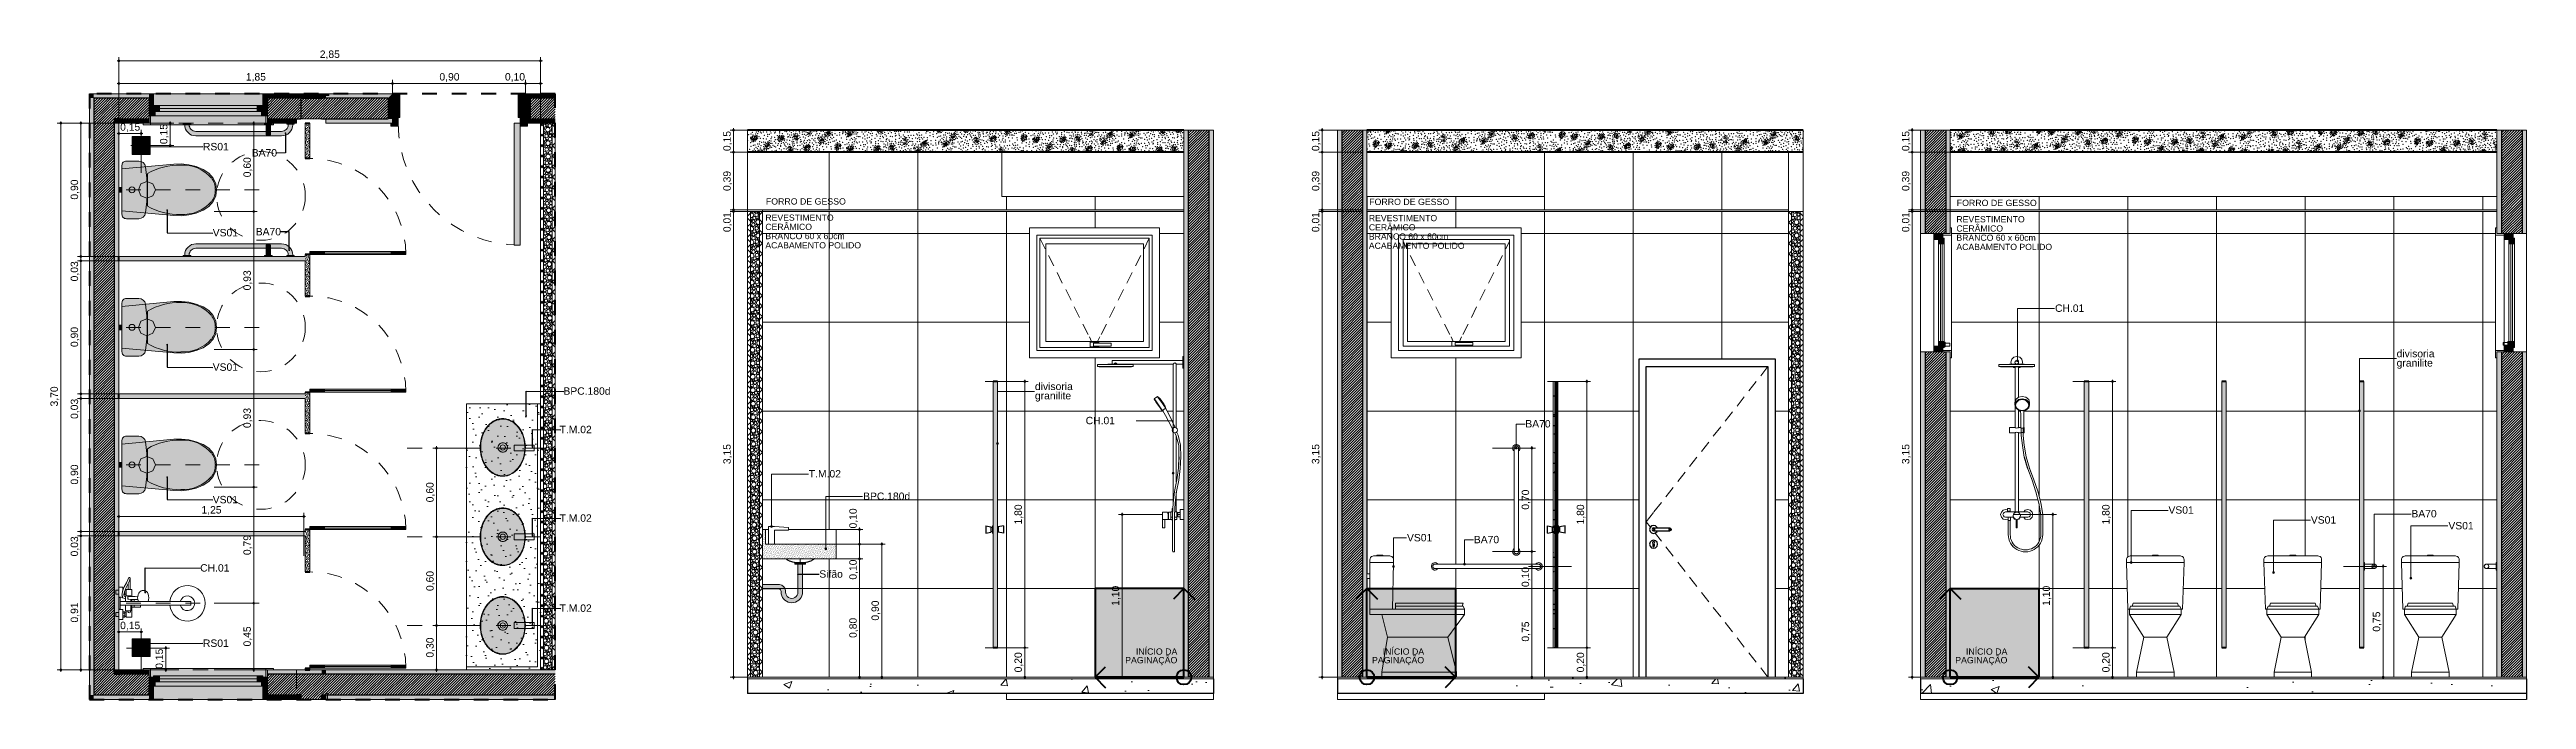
# Model space of a CAD drawing. Header units: metres. Extents: x -1.8 to 75.3, y -2 to 2.8.
# Drawn here: x -1.84 to 14.9, y -2.05 to 2.35 of the extents above; entities that cross this region are included whole.
import ezdxf

# ---------------------------------------------------------------- set-up
doc = ezdxf.new("R2010")
doc.units = ezdxf.units.M
doc.header["$MEASUREMENT"] = 0
for name, pattern in [('Dashed', [0.035, 0.0225, -0.0125]), ('Hidden Line', [0.097806, 0.070556, -0.02725]), ('Hidden Line (2)', [0.097806, 0.070556, -0.02725])]:
    doc.linetypes.add(name, pattern=pattern)
for name, color, linetype, lineweight in [('0_Caneta_No__1', 7, 'Continuous', 40), ('FORRO.EXEC_Caneta_No__241', 7, 'Continuous', 13), ('Janelas Archicad_Caneta_No__10', 7, 'Continuous', 5), ('Janelas Archicad_Caneta_No__241', 7, 'Continuous', 13), ('LAJES.EST_Caneta_No__1', 7, 'Continuous', 40), ('LAJES.EST_Caneta_No__241', 7, 'Continuous', 13), ('LAJES.EST_Caneta_No__3', 7, 'Continuous', 30), ('LAJES.EST_Caneta_No__4', 7, 'Continuous', 25), ('LAJES.EST_Caneta_No__7', 7, 'Continuous', 13), ('LOUCAS-METAIS.ARQ_Caneta_No__10', 7, 'Continuous', 5), ('NOTAS-DETALHAMENTO.EXEC_Caneta_No__1', 7, 'Continuous', 40), ('NOTAS-DETALHAMENTO.EXEC_Caneta_No__241', 7, 'Continuous', 13), ('NOTAS-EXECUTIVO.ARQ_Caneta_No__1', 7, 'Continuous', 40), ('NOTAS-EXECUTIVO.ARQ_Caneta_No__241', 7, 'Continuous', 13), ('NOTAS-EXECUTIVO.ARQ_Caneta_No__5', 7, 'Continuous', 20), ('NOTAS-LAYOUT.EXEC_Caneta_No__241', 7, 'Continuous', 13), ('NOTAS-LAYOUT.EXEC_Caneta_No__5', 7, 'Continuous', 20), ('PAREDE CONSTRUIR_Caneta_No__10', 7, 'Continuous', 5), ('PAREDE CONSTRUIR_Caneta_No__241', 7, 'Continuous', 13), ('PAREDE CONSTRUIR_Caneta_No__255', 255, 'Continuous', 0), ('PAREDE CONSTRUIR_Caneta_No__3', 7, 'Continuous', 30), ('PAREDE CONSTRUIR_Caneta_No__83', 84, 'Continuous', 0), ('PAREDE CONSTRUIR_Caneta_No__91', 255, 'Continuous', 0), ('PAREDE.ARQ_Caneta_No__1', 7, 'Continuous', 40), ('PAREDE.ARQ_Caneta_No__241', 7, 'Continuous', 13), ('PAREDE.ARQ_Caneta_No__255', 255, 'Continuous', 0), ('Portas Archicad_Caneta_No__241', 7, 'Continuous', 13), ('Portas Archicad_Caneta_No__3', 7, 'Continuous', 30)]:
    doc.layers.add(name, color=color, linetype=linetype, lineweight=lineweight)
for name, color, linetype, lineweight, true_color in [('0_Caneta_No__167', 7, 'Continuous', 0, 0x0035d5), ('0_Caneta_No__25', 7, 'Continuous', 13, 0x982312), ('COTAS CORTE_Caneta_No__25', 7, 'Continuous', 13, 0x982312), ('EIXO HIDRÁULICO - Executivo.EXEC_Caneta_No__167', 7, 'Continuous', 0, 0x0035d5), ('EIXO HIDRÁULICO - Executivo.EXEC_Caneta_No__25', 7, 'Continuous', 13, 0x982312), ('Janelas Archicad_Caneta_No__9', 7, 'Continuous', 9, 0x020202), ('Janelas Archicad_Caneta_No__97', 7, 'Continuous', 13, 0x6b6b6b), ('LAJES.EST_Caneta_No__254', 7, 'Continuous', 0, 0xd1c9ad), ('LAJES.EST_Caneta_No__97', 7, 'Continuous', 13, 0x6b6b6b), ('LOUCAS-METAIS.ARQ_Caneta_No__13', 7, 'Continuous', 0, 0xaaaaaa), ('LOUCAS-METAIS.ARQ_Caneta_No__16', 7, 'Continuous', 0, 0xc9c9c9), ('LOUCAS-METAIS.ARQ_Caneta_No__18', 7, 'Continuous', 0, 0xdfdfdf), ('LOUCAS-METAIS.ARQ_Caneta_No__19', 7, 'Continuous', 0, 0xe9e9e9), ('LOUCAS-METAIS.ARQ_Caneta_No__96', 7, 'Continuous', 0, 0xb6b6b6), ('LOUCAS-METAIS.ARQ_Caneta_No__97', 7, 'Continuous', 13, 0x6b6b6b), ('NOTAS-EXECUTIVO.ARQ_Caneta_No__12', 7, 'Continuous', 0, 0x030303), ('NOTAS-EXECUTIVO.ARQ_Caneta_No__19', 7, 'Continuous', 0, 0xe9e9e9), ('NOTAS-EXECUTIVO.ARQ_Caneta_No__24', 7, 'Continuous', 40, 0x851f10), ('PAREDE CONSTRUIR_Caneta_No__9', 7, 'Continuous', 9, 0x020202), ('PAREDE CONSTRUIR_Caneta_No__96', 7, 'Continuous', 0, 0xb6b6b6), ('PAREDE CONSTRUIR_Caneta_No__97', 7, 'Continuous', 13, 0x6b6b6b), ('PAREDE.ARQ_Caneta_No__9', 7, 'Continuous', 9, 0x020202), ('PAREDE.ARQ_Caneta_No__97', 7, 'Continuous', 13, 0x6b6b6b), ('Portas Archicad_Caneta_No__9', 7, 'Continuous', 9, 0x020202), ('Portas Archicad_Caneta_No__97', 7, 'Continuous', 13, 0x6b6b6b), ('RALO_Caneta_No__19', 7, 'Continuous', 0, 0xe9e9e9), ('RALO_Caneta_No__96', 7, 'Continuous', 0, 0xb6b6b6)]:
    doc.layers.add(name, color=color, linetype=linetype, lineweight=lineweight, true_color=true_color)
for name, color, linetype in [('COTAS CORTE', 7, 'Continuous'), ('FORRO.EXEC', 7, 'Continuous'), ('Janelas Archicad', 7, 'Continuous'), ('LAJES.EST', 7, 'Continuous'), ('NOTAS-LAYOUT.EXEC', 7, 'Continuous'), ('PAREDE CONSTRUIR', 7, 'Continuous'), ('Portas Archicad', 7, 'Continuous')]:
    doc.layers.add(name, color=color, linetype=linetype)
doc.styles.add('GENERATED_STYLE_1', font='arial.ttf')
doc.dimstyles.new('GENERATED_STYLE__1', dxfattribs={"dimtxt": 0.05, "dimasz": 0.02375, "dimexe": 0.18, "dimexo": 0.267183, "dimgap": 0, "dimtad": 1, "dimzin": 0, "dimdsep": 46, "dimtxsty": 'GENERATED_STYLE_1', "dimblk": 'ARROWHEAD_11', "dimblk1": 'ARROWHEAD_11', "dimblk2": 'ARROWHEAD_11', "dimcen": 0.09, "dimclrd": 256, "dimclre": 256, "dimclrt": 256, "dimadec": 0, "dimazin": 0, "dimtfac": 1, "dimtdec": 4, "dimtmove": 0, "dimatfit": 3, "dimfxl": 0, "dimtolj": 1, "dimtzin": 0, "dimarcsym": 0})
doc.dimstyles.new('GENERATED_STYLE__2', dxfattribs={"dimtxt": 0.05, "dimasz": 0.02375, "dimexe": 0.18, "dimexo": 0.267183, "dimgap": 0, "dimtad": 1, "dimzin": 0, "dimdsep": 46, "dimtxsty": 'GENERATED_STYLE_1', "dimblk": 'ARROWHEAD_11', "dimblk1": 'ARROWHEAD_11', "dimblk2": 'ARROWHEAD_11', "dimcen": 0.09, "dimclrd": 256, "dimclre": 256, "dimclrt": 256, "dimadec": 0, "dimazin": 0, "dimtfac": 1, "dimtdec": 4, "dimtmove": 0, "dimatfit": 3, "dimfxl": 0, "dimtolj": 1, "dimtzin": 0, "dimarcsym": 0})
doc.dimstyles.new('GENERATED_STYLE__3', dxfattribs={"dimtxt": 0.05, "dimasz": 0.02375, "dimexe": 0.18, "dimexo": 0.267183, "dimgap": 0, "dimtad": 1, "dimtih": 1, "dimtoh": 1, "dimzin": 0, "dimdsep": 46, "dimtxsty": 'GENERATED_STYLE_1', "dimblk": 'ARROWHEAD_11', "dimblk1": 'ARROWHEAD_11', "dimblk2": 'ARROWHEAD_11', "dimcen": 0.09, "dimclrd": 256, "dimclre": 256, "dimclrt": 256, "dimadec": 0, "dimazin": 0, "dimtfac": 1, "dimtdec": 4, "dimtmove": 0, "dimatfit": 3, "dimfxl": 0, "dimtolj": 1, "dimtzin": 0, "dimarcsym": 0})
doc.dimstyles.new('GENERATED_STYLE__4', dxfattribs={"dimtxt": 0.18, "dimasz": 0.0228, "dimexe": 0.18, "dimexo": 0.0625, "dimgap": 0, "dimtad": 0, "dimtih": 1, "dimtoh": 1, "dimdec": 4, "dimzin": 0, "dimdsep": 46, "dimcen": 0.09, "dimadec": 0, "dimazin": 0, "dimtfac": 1, "dimtdec": 4, "dimtmove": 0, "dimatfit": 3, "dimldrblk": 'ARROWHEAD_11', "dimfxl": 0, "dimtolj": 1, "dimtzin": 0, "dimarcsym": 0})
pattern_1 = [(45, (0, 0), (-0.008838835, 0.008838835), [])]
pattern_2 = [(45, (0, 0), (-0.0353553, 0.0353553), []), (135, (0, 0), (0.0353553, 0.0353553), [])]
pattern_3 = [(45, (0, 0.025), (-0.00795495, 0.00795495), [0, -0.0075, 0, -0.01125]), (110, (0.025, 0.025), (0.01057154, 0.003847727), [0, -0.0055, 0, -0.0095])]
pattern_4 = [(45, (0, 0.2), (-0.0636396, 0.0636396), [0, -0.06, 0, -0.09]), (110, (0.2, 0.2), (0.0845723, 0.0307818), [0, -0.044, 0, -0.076])]
pattern_5 = [(45, (-60.487693, -1.898244), (-0.0088388348, 0.0088388348), [])]
pattern_6 = [(45, (-60.487693, -1.898244), (-0.03535534, 0.03535534), []), (135, (-60.487693, -1.898244), (0.03535534, 0.03535534), [])]
pattern_7 = [(45, (-60.487693, -1.873244), (-0.0079549513, 0.0079549513), [0, -0.0075, 0, -0.01125]), (110, (-60.462693, -1.873244), (0.010571542, 0.0038477266), [0, -0.0055, 0, -0.0095])]
pattern_8 = [(45, (-60.4877, -1.39824), (-0.159099, 0.159099), [0, -0.15, 0, -0.225]), (110, (-59.9877, -1.39824), (0.21143084, 0.0769545), [0, -0.11, 0, -0.19])]
pattern_9 = [(50, (-60.4877, -1.89824), (-0.546554, 0.0478173), [0.05715, -0.62865]), (355, (-60.4877, -1.89824), (-0.1057303, 0.5731705), [0.04572, -0.5029218]), (100.4514, (-60.44215, -1.90223), (0.4408237, 0.5253533), [0.04857, -0.5342707]), (46.1842, (-60.4877, -1.74584), (-0.813237, 0.126127), [0.085725, -0.942975]), (96.6356, (-60.4199, -1.75635), (0.712212, 0.742278), [0.072855, -0.801407]), (351.1842, (-60.4877, -1.74584), (0.712212, 0.742278), [0.06858, -0.754379]), (21, (-60.4115, -1.78394), (-0.4548432, 0.3067956), [0.05715, -0.62865]), (326, (-60.4115, -1.78394), (0.185406, 0.552564), [0.04572, -0.50292]), (71.4514, (-60.3736, -1.8095), (0.6402493, 0.2457683), [0.04857, -0.53427]), (37.5, (-60.4877, -1.89824), (0.0092658, 0.2536651), [0, -0.496824, 0, -0.51054, 0, -0.504825]), (7.5, (-60.4877, -1.89824), (0.200459, 0.3005417), [0, -0.291084, 0, -0.485394, 0, -0.192405]), (327.5, (-60.65762, -1.89824), (-0.4067718, 0.01718623), [0, -0.1905, 0, -0.59436, 0, -0.78867]), (317.5, (-60.73382, -1.89824), (0.4443875, 0.0762795), [0, -0.24765, 0, -0.394716, 0, -0.56007])]
pattern_10 = [(45, (73.378392, -1.898244), (-0.0088388348, 0.0088388348), [])]
pattern_11 = [(45, (73.37839, -1.898244), (-0.03535534, 0.03535534), []), (135, (73.37839, -1.898244), (0.03535534, 0.03535534), [])]
pattern_12 = [(45, (73.3784, -1.39824), (-0.159099, 0.159099), [0, -0.15, 0, -0.225]), (110, (73.8784, -1.39824), (0.21143084, 0.0769545), [0, -0.11, 0, -0.19])]
pattern_13 = [(50, (73.3784, -1.89824), (-0.546554, 0.0478173), [0.05715, -0.62865]), (355, (73.3784, -1.89824), (-0.1057303, 0.5731705), [0.04572, -0.5029218]), (100.4514, (73.42394, -1.90223), (0.4408237, 0.5253533), [0.04857, -0.5342707]), (46.1842, (73.3784, -1.74584), (-0.813237, 0.126127), [0.085725, -0.942975]), (96.6356, (73.4462, -1.75635), (0.712212, 0.742278), [0.072855, -0.801407]), (351.1842, (73.3784, -1.74584), (0.712212, 0.742278), [0.06858, -0.754379]), (21, (73.4546, -1.78394), (-0.4548432, 0.3067956), [0.05715, -0.62865]), (326, (73.4546, -1.78394), (0.185406, 0.552564), [0.04572, -0.50292]), (71.4514, (73.4925, -1.8095), (0.6402493, 0.2457683), [0.04857, -0.53427]), (37.5, (73.3784, -1.89824), (0.0092658, 0.2536651), [0, -0.496824, 0, -0.51054, 0, -0.504825]), (7.5, (73.3784, -1.89824), (0.200459, 0.3005417), [0, -0.291084, 0, -0.485394, 0, -0.192405]), (327.5, (73.20847, -1.89824), (-0.4067718, 0.01718623), [0, -0.1905, 0, -0.59436, 0, -0.78867]), (317.5, (73.13227, -1.89824), (0.4443875, 0.0762795), [0, -0.24765, 0, -0.394716, 0, -0.56007])]
pattern_14 = [(45, (53.108587, -1.898244), (-0.0088388348, 0.0088388348), [])]
pattern_15 = [(45, (53.108587, -1.873244), (-0.0079549513, 0.0079549513), [0, -0.0075, 0, -0.01125]), (110, (53.133587, -1.873244), (0.010571542, 0.0038477266), [0, -0.0055, 0, -0.0095])]

msp = doc.modelspace()

# ---------------------------------------------------------------- texts
at = {"layer": 'NOTAS-DETALHAMENTO.EXEC_Caneta_No__1', "color": 7, "linetype": 'Continuous', "lineweight": 40, "char_height": 0.05, "style": 'GENERATED_STYLE_1'}
for s, insert, attachment_point, rotation in [('\\A1;{\\pql;\\fArial|b0|i0|c0|p0;\\W1.000000;RS01}', (-0.807, 1.69), 4, 359.9996), ('\\A1;{\\pql;\\fArial|b0|i0|c0|p0;\\W1.000000;BA70}', (-0.477, 1.648), 4, 0.0004), ('\\A1;{\\pql;\\fArial|b0|i0|c0|p0;\\W1.000000;BA70}', (-0.45, 1.115), 4, 0.0004), ('\\A1;{\\pqr;\\fArial|b0|i0|c0|p0;\\W1.000000;BPC.180d}', (1.949, 0.037), 6, 359.9996), ('\\A1;{\\pqr;\\fArial|b0|i0|c0|p0;\\W1.000000;CH.01}', (-0.628, -1.159), 6, 359.9996), ('\\A1;{\\pql;\\fArial|b0|i0|c0|p0;\\W1.000000;RS01}', (-0.807, -1.668), 4, 359.9996)]:
    msp.add_mtext(s, dxfattribs=dict(at, insert=insert, attachment_point=attachment_point, rotation=rotation))
at = {"layer": 'NOTAS-DETALHAMENTO.EXEC_Caneta_No__1', "color": 7, "linetype": 'Continuous', "lineweight": 40, "char_height": 0.05, "attachment_point": 6, "style": 'GENERATED_STYLE_1'}
for s, insert in [('\\A1;{\\pqr;\\fArial|b0|i0|c0|p0;\\W1.000000;VS0\\fArial|b0|i0|c0|p0;\\W1.000000;1}', (-0.57, 1.108)), ('\\A1;{\\pqr;\\fArial|b0|i0|c0|p0;\\W1.000000;VS0\\fArial|b0|i0|c0|p0;\\W1.000000;1}', (-0.57, 0.199)), ('\\A1;{\\pqr;\\fArial|b0|i0|c0|p0;\\W1.000000;T.M.\\fArial|b0|i0|c0|p0;\\W1.000000;02}', (1.822, -0.223)), ('\\A1;{\\pqr;\\fArial|b0|i0|c0|p0;\\W1.000000;VS0\\fArial|b0|i0|c0|p0;\\W1.000000;1}', (-0.57, -0.697)), ('\\A1;{\\pqr;\\fArial|b0|i0|c0|p0;\\W1.000000;T.M.\\fArial|b0|i0|c0|p0;\\W1.000000;02}', (1.822, -0.822)), ('\\A1;{\\pqr;\\fArial|b0|i0|c0|p0;\\W1.000000;T.M.\\fArial|b0|i0|c0|p0;\\W1.000000;02}', (1.822, -1.431))]:
    msp.add_mtext(s, dxfattribs=dict(at, insert=insert))
at = {"layer": 'NOTAS-EXECUTIVO.ARQ_Caneta_No__1', "color": 7, "linetype": 'Continuous', "lineweight": 40, "insert": (3.361, -1.2), "char_height": 0.05, "attachment_point": 4, "style": 'GENERATED_STYLE_1'}
msp.add_mtext('\\A1;{\\pql;\\fArial|b0|i0|c0|p0;\\W1.000000;Sifão}', dxfattribs=at)
at = {"layer": 'NOTAS-EXECUTIVO.ARQ_Caneta_No__12', "color": 18, "linetype": 'Continuous', "lineweight": 0, "true_color": 0x030303, "char_height": 0.0425, "attachment_point": 2, "style": 'GENERATED_STYLE_1'}
for insert in [(3.27, 1.341), (7.35, 1.338), (11.323, 1.331)]:
    msp.add_mtext('\\A1;{\\pqc;\\fArial|b0|i0|c0|p0;\\W1.000000;FORRO DE \\fArial|b0|i0|c0|p0;\\W1.000000;GESSO}', dxfattribs=dict(at, insert=insert))
at = {"layer": 'NOTAS-EXECUTIVO.ARQ_Caneta_No__12', "color": 18, "linetype": 'Continuous', "lineweight": 0, "true_color": 0x030303, "char_height": 0.04191, "width": 0.74499, "attachment_point": 1, "line_spacing_factor": 0.892098, "style": 'GENERATED_STYLE_1'}
for insert in [(2.996, 1.231), (7.077, 1.228), (11.05, 1.22)]:
    msp.add_mtext('\\A1;{\\pql;\\fArial|b0|i0|c0|p0;\\W1.000000;REVESTIMENTO CERÂMICO\\P\\pql;\\fArial|b0|i0|c0|p0;\\W1.000000;BRANCO 60 x 60cm\\P\\pql;\\fArial|b0|i0|c0|p0;\\W1.000000;ACABAMENTO POLIDO\\fArial|b0|i0|c0|p0;\\W1.000000; }', dxfattribs=dict(at, insert=insert))
at = {"layer": 'NOTAS-EXECUTIVO.ARQ_Caneta_No__12', "color": 18, "linetype": 'Continuous', "lineweight": 0, "true_color": 0x030303, "char_height": 0.0425, "attachment_point": 3, "line_spacing_factor": 0.81868, "style": 'GENERATED_STYLE_1'}
for insert in [(5.782, -1.703), (7.451, -1.703), (11.395, -1.703)]:
    msp.add_mtext('\\A1;{\\pqr;\\fArial|b0|i0|c0|p0;\\W1.000000;INÍCIO DA\\P\\pqr;\\fArial|b0|i0|c0|p0;\\W1.000000;PAGINAÇÃO}', dxfattribs=dict(at, insert=insert))

# ---------------------------------------------------------------- blocks, each defined once
blk = doc.blocks.new('*X1')
at = {"layer": 'PAREDE CONSTRUIR_Caneta_No__96', "color": 253, "linetype": 'Continuous', "lineweight": 0, "true_color": 0xb6b6b6}
for centre, radius in [((1.539, 1.832), 0.0118), ((1.516, 1.762), 0.0119), ((1.517, 1.671), 0.0119), ((1.514, 1.782), 0.00715), ((1.515, 1.691), 0.00715), ((1.525, 1.805), 0.0153), ((1.526, 1.714), 0.0153), ((1.518, 1.826), 0.00517), ((1.518, 1.735), 0.00517), ((1.53, 1.782), 0.00627), ((1.531, 1.691), 0.00627), ((1.54, 1.741), 0.0118), ((1.54, 1.764), 0.00959), ((1.541, 1.673), 0.00959), ((1.518, 1.58), 0.0119), ((1.516, 1.6), 0.00715), ((1.517, 1.509), 0.00715), ((1.527, 1.623), 0.0153), ((1.528, 1.532), 0.0153), ((1.519, 1.644), 0.00517), ((1.52, 1.553), 0.00517), ((1.532, 1.601), 0.00627), ((1.533, 1.51), 0.00627), ((1.541, 1.65), 0.0118), ((1.542, 1.559), 0.0118), ((1.542, 1.582), 0.00959), ((1.519, 1.489), 0.0119), ((1.52, 1.398), 0.0119), ((1.518, 1.418), 0.00715), ((1.529, 1.441), 0.0153), ((1.53, 1.35), 0.0153), ((1.521, 1.462), 0.00517), ((1.522, 1.371), 0.00517), ((1.533, 1.419), 0.00627), ((1.543, 1.468), 0.0118), ((1.543, 1.491), 0.00959), ((1.544, 1.4), 0.00959), ((1.506, 1.286), 0.0106), ((1.507, 1.195), 0.0106), ((1.521, 1.307), 0.0119), ((1.522, 1.216), 0.0119), ((1.518, 1.327), 0.00715), ((1.519, 1.236), 0.00715), ((1.531, 1.259), 0.0153), ((1.532, 1.168), 0.0153), ((1.523, 1.28), 0.00517), ((1.524, 1.189), 0.00517), ((1.534, 1.328), 0.00627), ((1.535, 1.237), 0.00627), ((1.545, 1.309), 0.00959), ((1.508, 1.104), 0.0106), ((1.509, 1.013), 0.0106), ((1.523, 1.125), 0.0119), ((1.524, 1.034), 0.0119), ((1.52, 1.145), 0.00715), ((1.521, 1.054), 0.00715), ((1.533, 1.077), 0.0153), ((1.525, 1.098), 0.00517), ((1.526, 1.007), 0.00517), ((1.536, 1.146), 0.00627), ((1.537, 1.055), 0.00627), ((1.51, 0.922), 0.0106), ((1.511, 0.831), 0.0106), ((1.525, 0.943), 0.0119), ((1.525, 0.852), 0.0119), ((1.522, 0.963), 0.00715), ((1.523, 0.872), 0.00715), ((1.534, 0.986), 0.0153), ((1.535, 0.895), 0.0153), ((1.527, 0.916), 0.00517), ((1.538, 0.964), 0.00627), ((1.539, 0.873), 0.00627), ((1.505, 0.718), 0.00959), ((1.512, 0.74), 0.0106), ((1.526, 0.761), 0.0119), ((1.527, 0.67), 0.0119), ((1.524, 0.781), 0.00715), ((1.525, 0.69), 0.00715), ((1.536, 0.804), 0.0153), ((1.536, 0.713), 0.0153), ((1.528, 0.825), 0.00517), ((1.529, 0.734), 0.00517), ((1.54, 0.782), 0.00627), ((1.541, 0.691), 0.00627), ((1.507, 0.512), 0.0118), ((1.506, 0.627), 0.00959), ((1.507, 0.536), 0.00959), ((1.513, 0.649), 0.0106), ((1.514, 0.558), 0.0106), ((1.528, 0.579), 0.0119), ((1.526, 0.599), 0.00715), ((1.527, 0.508), 0.00715), ((1.537, 0.622), 0.0153), ((1.538, 0.531), 0.0153), ((1.53, 0.643), 0.00517), ((1.53, 0.552), 0.00517), ((1.542, 0.6), 0.00627), ((1.543, 0.509), 0.00627), ((1.508, 0.421), 0.0118), ((1.509, 0.33), 0.0118), ((1.508, 0.445), 0.00959), ((1.509, 0.354), 0.00959), ((1.515, 0.467), 0.0106), ((1.516, 0.376), 0.0106), ((1.529, 0.488), 0.0119), ((1.53, 0.397), 0.0119), ((1.528, 0.417), 0.00715), ((1.539, 0.44), 0.0153), ((1.531, 0.461), 0.00517), ((1.532, 0.37), 0.00517), ((1.544, 0.418), 0.00627), ((1.51, 0.239), 0.0118), ((1.51, 0.263), 0.00959), ((1.511, 0.172), 0.00959), ((1.516, 0.285), 0.0106), ((1.517, 0.194), 0.0106), ((1.531, 0.306), 0.0119), ((1.532, 0.215), 0.0119), ((1.529, 0.326), 0.00715), ((1.53, 0.235), 0.00715), ((1.533, 0.279), 0.00517), ((1.534, 0.188), 0.00517), ((1.545, 0.327), 0.00627), ((1.546, 0.236), 0.00627), ((1.501, 0.099), 0.00627), ((1.502, 0.008), 0.00627), ((1.511, 0.148), 0.0118), ((1.512, 0.057), 0.0118), ((1.512, 0.081), 0.00959), ((1.518, 0.103), 0.0106), ((1.519, 0.012), 0.0106), ((1.533, 0.124), 0.0119), ((1.534, 0.033), 0.0119), ((1.53, 0.144), 0.00715), ((1.531, 0.053), 0.00715), ((1.535, 0.097), 0.00517), ((1.536, 0.006), 0.00517), ((1.546, 0.145), 0.00627), ((1.547, 0.054), 0.00627), ((1.503, -0.083), 0.00627), ((1.513, -0.034), 0.0118), ((1.514, -0.125), 0.0118), ((1.513, -0.01), 0.00959), ((1.514, -0.101), 0.00959), ((1.52, -0.079), 0.0106), ((1.521, -0.17), 0.0106), ((1.535, -0.058), 0.0119), ((1.536, -0.149), 0.0119), ((1.532, -0.038), 0.00715), ((1.533, -0.129), 0.00715), ((1.537, -0.085), 0.00517), ((1.548, -0.037), 0.00627), ((1.504, -0.174), 0.00627), ((1.505, -0.265), 0.00627), ((1.514, -0.216), 0.0118), ((1.515, -0.307), 0.0118), ((1.515, -0.192), 0.00959), ((1.516, -0.283), 0.00959), ((1.522, -0.261), 0.0106), ((1.537, -0.24), 0.0119), ((1.538, -0.331), 0.0119), ((1.534, -0.22), 0.00715), ((1.535, -0.311), 0.00715), ((1.538, -0.176), 0.00517), ((1.539, -0.267), 0.00517), ((1.506, -0.356), 0.00627), ((1.507, -0.447), 0.00627), ((1.516, -0.398), 0.0118), ((1.517, -0.489), 0.0118), ((1.517, -0.374), 0.00959), ((1.517, -0.465), 0.00959), ((1.523, -0.352), 0.0106), ((1.524, -0.443), 0.0106), ((1.538, -0.422), 0.0119), ((1.539, -0.513), 0.0119), ((1.536, -0.402), 0.00715), ((1.537, -0.493), 0.00715), ((1.54, -0.358), 0.00517), ((1.541, -0.449), 0.00517), ((1.508, -0.538), 0.00627), ((1.509, -0.629), 0.00627), ((1.518, -0.58), 0.0118), ((1.519, -0.671), 0.0118), ((1.518, -0.556), 0.00959), ((1.519, -0.647), 0.00959), ((1.525, -0.534), 0.0106), ((1.526, -0.625), 0.0106), ((1.54, -0.604), 0.0119), ((1.538, -0.584), 0.00715), ((1.539, -0.675), 0.00715), ((1.542, -0.54), 0.00517), ((1.543, -0.631), 0.00517), ((1.51, -0.72), 0.00627), ((1.511, -0.811), 0.00627), ((1.52, -0.762), 0.0118), ((1.52, -0.738), 0.00959), ((1.521, -0.829), 0.00959), ((1.527, -0.716), 0.0106), ((1.528, -0.807), 0.0106), ((1.541, -0.695), 0.0119), ((1.542, -0.786), 0.0119), ((1.54, -0.766), 0.00715), ((1.543, -0.722), 0.00517), ((1.544, -0.813), 0.00517), ((1.5, -0.949), 0.00517), ((1.512, -0.902), 0.00627), ((1.513, -0.993), 0.00627), ((1.521, -0.853), 0.0118), ((1.522, -0.944), 0.0118), ((1.522, -0.92), 0.00959), ((1.523, -1.011), 0.00959), ((1.528, -0.898), 0.0106), ((1.529, -0.989), 0.0106), ((1.543, -0.877), 0.0119), ((1.541, -0.857), 0.00715), ((1.542, -0.948), 0.00715), ((1.545, -0.904), 0.00517), ((1.546, -0.995), 0.00517), ((1.501, -1.04), 0.00517), ((1.502, -1.131), 0.00517), ((1.513, -1.084), 0.00627), ((1.514, -1.175), 0.00627), ((1.523, -1.035), 0.0118), ((1.524, -1.126), 0.0118), ((1.524, -1.102), 0.00959), ((1.53, -1.08), 0.0106), ((1.531, -1.171), 0.0106), ((1.543, -1.039), 0.00715), ((1.543, -1.13), 0.00715), ((1.547, -1.086), 0.00517), ((1.548, -1.177), 0.00517), ((1.511, -1.244), 0.0153), ((1.512, -1.335), 0.0153), ((1.503, -1.222), 0.00517), ((1.504, -1.313), 0.00517), ((1.515, -1.266), 0.00627), ((1.525, -1.217), 0.0118), ((1.526, -1.308), 0.0118), ((1.525, -1.193), 0.00959), ((1.526, -1.284), 0.00959), ((1.532, -1.262), 0.0106), ((1.544, -1.221), 0.00715), ((1.545, -1.312), 0.00715), ((1.549, -1.268), 0.00517), ((1.513, -1.426), 0.0153), ((1.514, -1.517), 0.0153), ((1.505, -1.404), 0.00517), ((1.506, -1.495), 0.00517), ((1.516, -1.357), 0.00627), ((1.517, -1.448), 0.00627), ((1.526, -1.399), 0.0118), ((1.527, -1.49), 0.0118), ((1.527, -1.375), 0.00959), ((1.528, -1.466), 0.00959), ((1.533, -1.353), 0.0106), ((1.534, -1.444), 0.0106), ((1.546, -1.403), 0.00715), ((1.547, -1.494), 0.00715), ((1.502, -1.54), 0.00715), ((1.503, -1.631), 0.00715), ((1.515, -1.608), 0.0153), ((1.507, -1.586), 0.00517), ((1.508, -1.677), 0.00517), ((1.518, -1.539), 0.00627), ((1.519, -1.63), 0.00627), ((1.528, -1.581), 0.0118), ((1.529, -1.672), 0.0118), ((1.529, -1.557), 0.00959), ((1.53, -1.648), 0.00959), ((1.535, -1.535), 0.0106), ((1.536, -1.625), 0.0106), ((1.507, -1.832), 0.0119), ((1.504, -1.722), 0.00715), ((1.505, -1.813), 0.00715), ((1.516, -1.699), 0.0153), ((1.516, -1.79), 0.0153), ((1.509, -1.768), 0.00517), ((1.52, -1.721), 0.00627), ((1.521, -1.812), 0.00627), ((1.53, -1.763), 0.0118), ((1.53, -1.739), 0.00959), ((1.531, -1.83), 0.00959), ((1.537, -1.716), 0.0106), ((1.538, -1.807), 0.0106)]:
    blk.add_circle(centre, radius, dxfattribs=at)
for centre, radius, start, end in [((1.501, 1.832), 0.0106, 237.9614, 122.0386), ((1.515, 1.853), 0.0119, 204.9357, 335.0643), ((1.539, 1.855), 0.00959, 228.9635, 311.0365), ((1.494, 1.81), 0.00959, 274.3824, 85.6176), ((1.494, 1.786), 0.0118, 274.7894, 85.2106), ((1.48, 1.759), 0.0153, 343.9346, 16.0654), ((1.502, 1.741), 0.0106, 231.8571, 128.1429), ((1.495, 1.719), 0.00959, 268.8395, 91.1605), ((1.495, 1.695), 0.0118, 270.2934, 89.7065), ((1.547, 1.787), 0.0106, 37.5867, 322.4133), ((1.548, 1.696), 0.0106, 45.1465, 314.8535), ((1.561, 1.808), 0.0119, 121.2415, 238.7585), ((1.562, 1.717), 0.0119, 126.6101, 233.3899), ((1.559, 1.827), 0.00715, 121.8363, 238.1636), ((1.56, 1.736), 0.00715, 131.0857, 228.9143), ((1.481, 1.668), 0.0153, 334.2075, 25.7925), ((1.503, 1.65), 0.0106, 225.1899, 134.8101), ((1.496, 1.628), 0.00959, 263.2856, 96.7144), ((1.496, 1.604), 0.0118, 265.7993, 94.2007), ((1.482, 1.577), 0.0153, 327.1195, 32.8804), ((1.503, 1.559), 0.0106, 217.6372, 142.3628), ((1.497, 1.537), 0.00959, 257.6673, 102.3326), ((1.497, 1.513), 0.0118, 261.2791, 98.7209), ((1.548, 1.605), 0.0106, 51.8179, 308.1821), ((1.549, 1.514), 0.0106, 57.925, 302.0749), ((1.563, 1.626), 0.0119, 132.3832, 227.6168), ((1.564, 1.535), 0.0119, 138.747, 221.253), ((1.561, 1.645), 0.00715, 141.8948, 218.1052), ((1.562, 1.554), 0.00715, 156.4298, 203.5702), ((1.483, 1.486), 0.0153, 321.1905, 38.8094), ((1.504, 1.468), 0.0106, 208.4747, 151.5253), ((1.498, 1.446), 0.00959, 251.9255, 108.0745), ((1.498, 1.422), 0.0118, 256.7033, 103.2967), ((1.484, 1.395), 0.0153, 315.9443, 44.0557), ((1.505, 1.377), 0.0106, 194.9477, 165.0523), ((1.499, 1.355), 0.00959, 245.9885, 114.0115), ((1.499, 1.331), 0.0118, 252.0392, 107.9608), ((1.544, 1.377), 0.0118, 16.2822, 343.7178), ((1.55, 1.423), 0.0106, 63.6474, 296.3526), ((1.551, 1.332), 0.0106, 69.0986, 290.9013), ((1.565, 1.444), 0.0119, 146.05, 213.95), ((1.566, 1.353), 0.0119, 155.1273, 204.8727), ((1.485, 1.304), 0.0153, 311.1546, 48.8454), ((1.489, 1.282), 0.00627, 334.0928, 25.9072), ((1.5, 1.264), 0.00959, 239.7624, 120.2376), ((1.5, 1.24), 0.0118, 247.2483, 112.7516), ((1.486, 1.213), 0.0153, 306.6927, 53.3073), ((1.49, 1.191), 0.00627, 318.7319, 41.2681), ((1.501, 1.173), 0.00959, 233.1119, 126.8881), ((1.545, 1.286), 0.0118, 28.1737, 331.8263), ((1.546, 1.195), 0.0118, 36.5682, 323.4318), ((1.546, 1.218), 0.00959, 15.4071, 344.5929), ((1.552, 1.241), 0.0106, 74.358, 285.642), ((1.567, 1.262), 0.0119, 170.0518, 189.9482), ((1.501, 1.149), 0.0118, 242.2827, 117.7173), ((1.487, 1.122), 0.0153, 302.4764, 57.5236), ((1.491, 1.1), 0.00627, 307.1396, 52.8603), ((1.502, 1.082), 0.00959, 225.8195, 134.1805), ((1.501, 1.058), 0.0118, 237.0791, 122.9209), ((1.488, 1.031), 0.0153, 298.4493, 61.5507), ((1.492, 1.009), 0.00627, 297.1221, 62.8779), ((1.546, 1.104), 0.0118, 43.5497, 316.4503), ((1.547, 1.013), 0.0118, 49.7289, 310.2711), ((1.547, 1.127), 0.00959, 29.8426, 330.1574), ((1.548, 1.036), 0.00959, 39.5806, 320.4194), ((1.553, 1.15), 0.0106, 79.4851, 280.5149), ((1.554, 1.059), 0.0106, 84.5281, 275.4719), ((1.503, 0.991), 0.00959, 217.478, 142.522), ((1.502, 0.967), 0.0118, 231.5484, 128.4516), ((1.489, 0.94), 0.0153, 294.5704, 65.4296), ((1.493, 0.918), 0.00627, 287.9397, 72.0603), ((1.504, 0.9), 0.00959, 207.0948, 152.9052), ((1.503, 0.876), 0.0118, 225.5549, 134.445), ((1.49, 0.849), 0.0153, 290.8082, 69.1918), ((1.548, 0.922), 0.0118, 55.3868, 304.6132), ((1.549, 0.831), 0.0118, 60.6817, 299.3183), ((1.549, 0.945), 0.00959, 47.6186, 312.3814), ((1.549, 0.854), 0.00959, 54.7324, 305.2676), ((1.555, 0.968), 0.0106, 89.5288, 270.4711), ((1.556, 0.877), 0.0106, 94.526, 265.474), ((1.494, 0.827), 0.00627, 279.2153, 80.7847), ((1.504, 0.809), 0.00959, 189.2769, 170.7231), ((1.504, 0.785), 0.0118, 218.8677, 141.1323), ((1.491, 0.758), 0.0153, 287.1377, 72.8623), ((1.495, 0.736), 0.00627, 270.7032, 89.2968), ((1.505, 0.694), 0.0118, 211.0221, 148.9779), ((1.491, 0.667), 0.0153, 283.5385, 76.4615), ((1.55, 0.74), 0.0118, 65.7141, 294.2858), ((1.55, 0.763), 0.00959, 61.267, 298.733), ((1.551, 0.673), 0.00959, 67.4145, 292.5855), ((1.557, 0.786), 0.0106, 99.558, 260.442), ((1.558, 0.695), 0.0106, 104.6657, 255.3342), ((1.496, 0.645), 0.00627, 262.2067, 97.7932), ((1.506, 0.603), 0.0118, 200.7168, 159.2832), ((1.492, 0.576), 0.0153, 279.993, 80.007), ((1.497, 0.554), 0.00627, 253.5325, 106.4674), ((1.551, 0.649), 0.0118, 70.554, 289.4459), ((1.552, 0.558), 0.0118, 75.2533, 284.7467), ((1.552, 0.582), 0.00959, 73.2979, 286.7021), ((1.559, 0.604), 0.0106, 109.896, 250.104), ((1.56, 0.513), 0.0106, 115.3057, 244.6943), ((1.493, 0.485), 0.0153, 276.4858, 83.5141), ((1.498, 0.463), 0.00627, 244.4472, 115.5528), ((1.484, 0.443), 0.0119, 335.3239, 24.676), ((1.494, 0.394), 0.0153, 273.0029, 86.997), ((1.499, 0.372), 0.00627, 234.6047, 125.3953), ((1.485, 0.352), 0.0119, 326.1978, 33.8022), ((1.54, 0.349), 0.0153, 13.5893, 346.4107), ((1.553, 0.467), 0.0118, 79.853, 280.147), ((1.554, 0.376), 0.0118, 84.3874, 275.6126), ((1.553, 0.491), 0.00959, 79.0047, 280.9953), ((1.554, 0.4), 0.00959, 84.6027, 275.3973), ((1.561, 0.422), 0.0106, 120.9695, 239.0304), ((1.561, 0.331), 0.0106, 126.9929, 233.007), ((1.495, 0.303), 0.0153, 269.5311, 90.4689), ((1.5, 0.281), 0.00627, 223.3574, 136.6426), ((1.486, 0.261), 0.0119, 318.8721, 41.1279), ((1.496, 0.212), 0.0153, 266.0576, 93.9424), ((1.501, 0.19), 0.00627, 208.9601, 151.0399), ((1.487, 0.17), 0.0119, 312.4948, 47.5051), ((1.541, 0.258), 0.0153, 24.2957, 335.7043), ((1.542, 0.167), 0.0153, 31.6943, 328.3057), ((1.555, 0.285), 0.0118, 88.8866, 271.1133), ((1.556, 0.194), 0.0118, 93.3791, 266.6209), ((1.555, 0.309), 0.00959, 90.1492, 269.8507), ((1.556, 0.218), 0.00959, 95.6972, 264.3028), ((1.562, 0.24), 0.0106, 133.5392, 226.4608), ((1.497, 0.121), 0.0153, 262.5694, 97.4305), ((1.488, 0.079), 0.0119, 306.7128, 53.2872), ((1.49, 0.052), 0.00517, 341.4953, 18.5047), ((1.498, 0.03), 0.0153, 259.0533, 100.9467), ((1.543, 0.076), 0.0153, 37.7871, 322.2129), ((1.544, -0.015), 0.0153, 43.1369, 316.8631), ((1.557, 0.103), 0.0118, 97.8924, 262.1076), ((1.558, 0.012), 0.0118, 102.4557, 257.5443), ((1.557, 0.127), 0.00959, 101.2995, 258.7004), ((1.558, 0.036), 0.00959, 107.014, 252.986), ((1.563, 0.149), 0.0106, 140.8944, 219.1056), ((1.564, 0.058), 0.0106, 149.6686, 210.3314), ((1.489, -0.012), 0.0119, 301.3379, 58.6621), ((1.491, -0.039), 0.00517, 320.2621, 39.7379), ((1.499, -0.061), 0.0153, 255.4949, 104.5051), ((1.49, -0.103), 0.0119, 296.2549, 63.7451), ((1.492, -0.13), 0.00517, 306.1326, 53.8674), ((1.5, -0.152), 0.0153, 251.8783, 108.1217), ((1.545, -0.106), 0.0153, 47.9984, 312.0016), ((1.549, -0.128), 0.00627, 22.1043, 337.8957), ((1.559, -0.079), 0.0118, 107.101, 252.899), ((1.559, -0.17), 0.0118, 111.8655, 248.1345), ((1.559, -0.055), 0.00959, 112.9092, 247.0908), ((1.56, -0.146), 0.00959, 119.074, 240.926), ((1.565, -0.033), 0.0106, 161.8517, 198.1483), ((1.488, -0.175), 0.00715, 341.1679, 18.832), ((1.491, -0.194), 0.0119, 291.3857, 68.6142), ((1.493, -0.221), 0.00517, 294.2259, 65.7741), ((1.501, -0.243), 0.0153, 248.1852, 111.8147), ((1.489, -0.266), 0.00715, 324.7634, 35.2366), ((1.492, -0.285), 0.0119, 286.674, 73.326), ((1.494, -0.312), 0.00517, 283.3568, 76.6432), ((1.502, -0.334), 0.0153, 244.3942, 115.6058), ((1.546, -0.197), 0.0153, 52.513, 307.487), ((1.547, -0.288), 0.0153, 56.7693, 303.2306), ((1.55, -0.219), 0.00627, 38.8648, 321.1352), ((1.551, -0.31), 0.00627, 50.894, 309.106), ((1.56, -0.261), 0.0118, 116.7951, 243.2049), ((1.561, -0.237), 0.00959, 125.634, 234.366), ((1.562, -0.328), 0.00959, 132.7868, 227.2132), ((1.49, -0.357), 0.00715, 313.3998, 46.6002), ((1.493, -0.376), 0.0119, 282.0758, 77.9242), ((1.495, -0.403), 0.00517, 272.9631, 87.0368), ((1.503, -0.425), 0.0153, 240.4786, 119.5214), ((1.491, -0.448), 0.00715, 303.8757, 56.1243), ((1.493, -0.467), 0.0119, 277.5555, 82.4445), ((1.496, -0.494), 0.00517, 262.6675, 97.3325), ((1.504, -0.516), 0.0153, 236.405, 123.595), ((1.548, -0.379), 0.0153, 60.8275, 299.1724), ((1.549, -0.47), 0.0153, 64.7309, 295.269), ((1.552, -0.401), 0.00627, 61.126, 298.874), ((1.553, -0.492), 0.00627, 70.4266, 289.5734), ((1.561, -0.352), 0.0118, 121.9496, 238.0504), ((1.562, -0.443), 0.0118, 127.4121, 232.5878), ((1.562, -0.419), 0.00959, 140.8902, 219.1098), ((1.492, -0.539), 0.00715, 295.3217, 64.6783), ((1.494, -0.558), 0.0119, 273.0821, 86.9179), ((1.497, -0.585), 0.00517, 252.1246, 107.8754), ((1.504, -0.607), 0.0153, 232.1287, 127.8712), ((1.493, -0.63), 0.00715, 287.338, 72.662), ((1.495, -0.649), 0.0119, 268.6275, 91.3725), ((1.549, -0.561), 0.0153, 68.5125, 291.4875), ((1.55, -0.652), 0.0153, 72.198, 287.802), ((1.554, -0.583), 0.00627, 79.214, 280.786), ((1.555, -0.674), 0.00627, 87.7494, 272.2506), ((1.563, -0.534), 0.0118, 133.3077, 226.6923), ((1.564, -0.625), 0.0118, 139.8437, 220.1563), ((1.563, -0.51), 0.00959, 150.7628, 209.2372), ((1.564, -0.601), 0.00959, 165.7596, 194.2404), ((1.498, -0.676), 0.00517, 240.9044, 119.0956), ((1.505, -0.698), 0.0153, 227.5878, 132.4122), ((1.494, -0.721), 0.00715, 279.6899, 80.31), ((1.496, -0.74), 0.0119, 264.1645, 95.8355), ((1.498, -0.767), 0.00517, 228.2724, 131.7275), ((1.506, -0.789), 0.0153, 222.6902, 137.3098), ((1.495, -0.812), 0.00715, 272.2136, 87.7864), ((1.497, -0.831), 0.0119, 259.6656, 100.3343), ((1.551, -0.743), 0.0153, 75.8088, 284.1911), ((1.552, -0.834), 0.0153, 79.3629, 280.637), ((1.556, -0.765), 0.00627, 96.2347, 263.7653), ((1.565, -0.716), 0.0118, 147.4221, 212.5779), ((1.566, -0.807), 0.0118, 157.0774, 202.9226), ((1.499, -0.858), 0.00517, 212.3377, 147.6623), ((1.507, -0.88), 0.0153, 217.2879, 142.7121), ((1.496, -0.903), 0.00715, 264.775, 95.225), ((1.498, -0.922), 0.0119, 255.1012, 104.8987), ((1.508, -0.971), 0.0153, 211.1106, 148.8894), ((1.497, -0.994), 0.00715, 257.2463, 102.7536), ((1.499, -1.013), 0.0119, 250.4377, 109.5623), ((1.544, -0.968), 0.0119, 22.6503, 337.3496), ((1.553, -0.925), 0.0153, 82.876, 277.1239), ((1.554, -1.016), 0.0153, 86.3624, 273.6376), ((1.557, -0.856), 0.00627, 104.8609, 255.1391), ((1.558, -0.947), 0.00627, 113.8501, 246.1499), ((1.484, -1.034), 0.0106, 356.8746, 3.1254), ((1.509, -1.062), 0.0153, 203.5456, 156.4544), ((1.498, -1.085), 0.00715, 249.485, 110.5149), ((1.5, -1.104), 0.0119, 245.6348, 114.3652), ((1.485, -1.125), 0.0106, 335.6965, 24.3035), ((1.51, -1.153), 0.0153, 192.2279, 167.7721), ((1.498, -1.176), 0.00715, 241.3052, 118.6948), ((1.545, -1.059), 0.0119, 32.3117, 327.6883), ((1.546, -1.15), 0.0119, 39.8761, 320.1239), ((1.555, -1.107), 0.0153, 89.8352, 270.1647), ((1.558, -1.038), 0.00627, 123.5192, 236.4808), ((1.559, -1.129), 0.00627, 134.4341, 225.5659), ((1.501, -1.195), 0.0119, 240.6416, 119.3584), ((1.486, -1.216), 0.0106, 325.5119, 34.4881), ((1.499, -1.267), 0.00715, 232.4224, 127.5776), ((1.502, -1.286), 0.0119, 235.3898, 124.6102), ((1.487, -1.307), 0.0106, 317.4858, 42.5142), ((1.547, -1.241), 0.0119, 46.3926, 313.6074), ((1.548, -1.332), 0.0119, 52.2662, 307.7338), ((1.556, -1.198), 0.0153, 93.3075, 266.6925), ((1.557, -1.289), 0.0153, 96.792, 263.208), ((1.56, -1.22), 0.00627, 147.9904, 212.0095), ((1.561, -1.311), 0.00627, 174.7667, 185.2333), ((1.5, -1.358), 0.00715, 222.3088, 137.6912), ((1.503, -1.377), 0.0119, 229.7811, 130.2189), ((1.488, -1.398), 0.0106, 310.5398, 49.4602), ((1.501, -1.449), 0.00715, 209.6319, 150.3681), ((1.504, -1.468), 0.0119, 223.6616, 136.3383), ((1.489, -1.489), 0.0106, 304.2525, 55.7475), ((1.549, -1.423), 0.0119, 57.7053, 302.2947), ((1.55, -1.514), 0.0119, 62.835, 297.165), ((1.558, -1.38), 0.0153, 100.302, 259.698), ((1.559, -1.471), 0.0153, 103.8515, 256.1484), ((1.55, -1.359), 0.00517, 11.1759, 348.8241), ((1.551, -1.45), 0.00517, 36.7057, 323.2943), ((1.505, -1.559), 0.0119, 216.76, 143.24), ((1.49, -1.58), 0.0106, 298.4054, 61.5946), ((1.483, -1.626), 0.0118, 351.3047, 8.6953), ((1.506, -1.65), 0.0119, 208.4938, 151.5062), ((1.491, -1.671), 0.0106, 292.8657, 67.1343), ((1.551, -1.605), 0.0119, 67.7385, 292.2615), ((1.548, -1.585), 0.00715, 14.0352, 345.9648), ((1.549, -1.676), 0.00715, 32.8118, 327.1882), ((1.56, -1.562), 0.0153, 107.4563, 252.5437), ((1.561, -1.653), 0.0153, 111.1339, 248.8661), ((1.552, -1.541), 0.00517, 51.5087, 308.4912), ((1.553, -1.632), 0.00517, 63.6998, 296.3002), ((1.484, -1.717), 0.0118, 335.5239, 24.4761), ((1.506, -1.741), 0.0119, 196.9443, 163.0557), ((1.492, -1.762), 0.0106, 287.544, 72.4559), ((1.485, -1.808), 0.0118, 326.2802, 33.7198), ((1.531, -1.854), 0.0118, 26.5846, 153.4154), ((1.551, -1.696), 0.0119, 72.4754, 287.5246), ((1.552, -1.787), 0.0119, 77.0914, 282.9085), ((1.55, -1.767), 0.00715, 44.703, 315.297), ((1.561, -1.744), 0.0153, 114.9052, 245.0947), ((1.562, -1.835), 0.0153, 118.7958, 238.0068), ((1.554, -1.723), 0.00517, 74.7071, 285.2929), ((1.555, -1.814), 0.00517, 85.1566, 274.8434), ((1.493, -1.853), 0.0106, 26.5264, 77.6253)]:
    blk.add_arc(centre, radius, start, end, dxfattribs=at)
blk = doc.blocks.new('*D2')
at = {"layer": '0_Caneta_No__167', "linetype": 'Continuous', "lineweight": 0, "true_color": 0x0035d5}
for points in [[(-0.47, -1.398), (-0.47, -1.401), (-0.469, -1.403), (-0.467, -1.404), (-0.464, -1.404), (-0.462, -1.404), (-0.46, -1.403), (-0.458, -1.401), (-0.458, -1.398), (-0.458, -1.396), (-0.46, -1.394), (-0.462, -1.392), (-0.464, -1.392), (-0.467, -1.392), (-0.469, -1.394), (-0.47, -1.396)], [(-0.47, -1.848), (-0.47, -1.851), (-0.469, -1.853), (-0.467, -1.854), (-0.464, -1.854), (-0.462, -1.854), (-0.46, -1.853), (-0.458, -1.851), (-0.458, -1.848), (-0.458, -1.846), (-0.46, -1.844), (-0.462, -1.842), (-0.464, -1.842), (-0.467, -1.842), (-0.469, -1.844), (-0.47, -1.846)]]:
    blk.add_hatch(color=162, dxfattribs=at).paths.add_polyline_path(points)
at = {"layer": '0_Caneta_No__167', "color": 162, "linetype": 'Continuous', "lineweight": 0, "true_color": 0x0035d5}
for p, q in [((-0.47, -1.398), (-0.731, -1.398)), ((-0.464, -1.842), (-0.464, -1.404)), ((-0.441, -1.398), (-0.458, -1.398)), ((-0.47, -1.848), (-0.731, -1.848)), ((-0.464, -1.861), (-0.464, -1.854)), ((-0.441, -1.848), (-0.458, -1.848))]:
    blk.add_line(p, q, dxfattribs=at)
for centre in [(-0.464, -1.398), (-0.464, -1.848)]:
    blk.add_circle(centre, 0.00625, dxfattribs=at)
at = {"layer": '0_Caneta_No__167', "color": 162, "lineweight": 0, "true_color": 0x0035d5, "insert": (-0.474, -1.69), "char_height": 0.05, "attachment_point": 7, "rotation": 90, "style": 'GENERATED_STYLE_1'}
blk.add_mtext('\\A1;{\\pql;\\fArial|b0|i0|c0|p0;\\W1.000000;0,45}', dxfattribs=at)
blk = doc.blocks.new('ARROWHEAD_11')
at = {"color": 0, "linetype": 'Continuous', "lineweight": 0}
blk.add_line((0, 0), (-1, 0), dxfattribs=at)
at = {"color": 0, "linetype": 'Continuous', "lineweight": 0, "const_width": 0.25, "flags": 128}
blk.add_lwpolyline([(-0.125, 0, 1), (0.125, 0, 1)], format="xyb", close=True, dxfattribs=at)
blk = doc.blocks.new('*D4')
at = {"layer": '0_Caneta_No__167', "linetype": 'Continuous', "lineweight": 0, "true_color": 0x0035d5}
for points in [[(-0.47, -0.612), (-0.47, -0.614), (-0.469, -0.616), (-0.467, -0.618), (-0.464, -0.618), (-0.462, -0.618), (-0.46, -0.616), (-0.458, -0.614), (-0.458, -0.612), (-0.458, -0.609), (-0.46, -0.607), (-0.462, -0.606), (-0.464, -0.606), (-0.467, -0.606), (-0.469, -0.607), (-0.47, -0.609)], [(-0.47, -1.398), (-0.47, -1.401), (-0.469, -1.403), (-0.467, -1.404), (-0.464, -1.404), (-0.462, -1.404), (-0.46, -1.403), (-0.458, -1.401), (-0.458, -1.398), (-0.458, -1.396), (-0.46, -1.394), (-0.462, -1.392), (-0.464, -1.392), (-0.467, -1.392), (-0.469, -1.394), (-0.47, -1.396)]]:
    blk.add_hatch(color=162, dxfattribs=at).paths.add_polyline_path(points)
at = {"layer": '0_Caneta_No__167', "color": 162, "linetype": 'Continuous', "lineweight": 0, "true_color": 0x0035d5}
for p, q in [((-0.47, -0.612), (-0.731, -0.612)), ((-0.464, -1.392), (-0.464, -0.618)), ((-0.441, -0.612), (-0.458, -0.612)), ((-0.47, -1.398), (-0.731, -1.398)), ((-0.441, -1.398), (-0.458, -1.398))]:
    blk.add_line(p, q, dxfattribs=at)
for centre in [(-0.464, -0.612), (-0.464, -1.398)]:
    blk.add_circle(centre, 0.00625, dxfattribs=at)
at = {"layer": '0_Caneta_No__167', "color": 162, "lineweight": 0, "true_color": 0x0035d5, "insert": (-0.474, -1.072), "char_height": 0.05, "attachment_point": 7, "rotation": 90, "style": 'GENERATED_STYLE_1'}
blk.add_mtext('\\A1;{\\pql;\\fArial|b0|i0|c0|p0;\\W1.000000;0,79}', dxfattribs=at)
blk = doc.blocks.new('*D5')
at = {"layer": '0_Caneta_No__167', "linetype": 'Continuous', "lineweight": 0, "true_color": 0x0035d5}
for points in [[(-0.47, 0.318), (-0.47, 0.316), (-0.469, 0.314), (-0.467, 0.312), (-0.464, 0.312), (-0.462, 0.312), (-0.46, 0.314), (-0.458, 0.316), (-0.458, 0.318), (-0.458, 0.321), (-0.46, 0.323), (-0.462, 0.324), (-0.464, 0.324), (-0.467, 0.324), (-0.469, 0.323), (-0.47, 0.321)], [(-0.47, -0.612), (-0.47, -0.614), (-0.469, -0.616), (-0.467, -0.618), (-0.464, -0.618), (-0.462, -0.618), (-0.46, -0.616), (-0.458, -0.614), (-0.458, -0.612), (-0.458, -0.609), (-0.46, -0.607), (-0.462, -0.606), (-0.464, -0.606), (-0.467, -0.606), (-0.469, -0.607), (-0.47, -0.609)]]:
    blk.add_hatch(color=162, dxfattribs=at).paths.add_polyline_path(points)
at = {"layer": '0_Caneta_No__167', "color": 162, "linetype": 'Continuous', "lineweight": 0, "true_color": 0x0035d5}
for p, q in [((-0.47, 0.318), (-0.731, 0.318)), ((-0.464, -0.606), (-0.464, 0.312)), ((-0.441, 0.318), (-0.458, 0.318)), ((-0.47, -0.612), (-0.731, -0.612)), ((-0.441, -0.612), (-0.458, -0.612))]:
    blk.add_line(p, q, dxfattribs=at)
for centre in [(-0.464, 0.318), (-0.464, -0.612)]:
    blk.add_circle(centre, 0.00625, dxfattribs=at)
at = {"layer": '0_Caneta_No__167', "color": 162, "lineweight": 0, "true_color": 0x0035d5, "insert": (-0.474, -0.213), "char_height": 0.05, "attachment_point": 7, "rotation": 90, "style": 'GENERATED_STYLE_1'}
blk.add_mtext('\\A1;{\\pql;\\fArial|b0|i0|c0|p0;\\W1.000000;0,93}', dxfattribs=at)
blk = doc.blocks.new('*D6')
at = {"layer": '0_Caneta_No__167', "linetype": 'Continuous', "lineweight": 0, "true_color": 0x0035d5}
for points in [[(-0.47, 1.251), (-0.47, 1.249), (-0.469, 1.247), (-0.467, 1.245), (-0.464, 1.245), (-0.462, 1.245), (-0.46, 1.247), (-0.458, 1.249), (-0.458, 1.251), (-0.458, 1.253), (-0.46, 1.255), (-0.462, 1.257), (-0.464, 1.257), (-0.467, 1.257), (-0.469, 1.255), (-0.47, 1.253)], [(-0.47, 0.318), (-0.47, 0.316), (-0.469, 0.314), (-0.467, 0.312), (-0.464, 0.312), (-0.462, 0.312), (-0.46, 0.314), (-0.458, 0.316), (-0.458, 0.318), (-0.458, 0.321), (-0.46, 0.323), (-0.462, 0.324), (-0.464, 0.324), (-0.467, 0.324), (-0.469, 0.323), (-0.47, 0.321)]]:
    blk.add_hatch(color=162, dxfattribs=at).paths.add_polyline_path(points)
at = {"layer": '0_Caneta_No__167', "color": 162, "linetype": 'Continuous', "lineweight": 0, "true_color": 0x0035d5}
for p, q in [((-0.47, 1.251), (-0.731, 1.251)), ((-0.464, 0.324), (-0.464, 1.245)), ((-0.441, 1.251), (-0.458, 1.251))]:
    blk.add_line(p, q, dxfattribs=at)
blk.add_circle((-0.464, 1.251), 0.00625, dxfattribs=at)
at = {"layer": '0_Caneta_No__167', "color": 162, "lineweight": 0, "true_color": 0x0035d5, "insert": (-0.474, 0.718), "char_height": 0.05, "attachment_point": 7, "rotation": 90, "style": 'GENERATED_STYLE_1'}
blk.add_mtext('\\A1;{\\pql;\\fArial|b0|i0|c0|p0;\\W1.000000;0,93}', dxfattribs=at)
blk = doc.blocks.new('*D7')
at = {"layer": '0_Caneta_No__167', "linetype": 'Continuous', "lineweight": 0, "true_color": 0x0035d5}
for points in [[(-0.47, 1.848), (-0.47, 1.846), (-0.469, 1.844), (-0.467, 1.842), (-0.464, 1.842), (-0.462, 1.842), (-0.46, 1.844), (-0.458, 1.846), (-0.458, 1.848), (-0.458, 1.851), (-0.46, 1.853), (-0.462, 1.854), (-0.464, 1.854), (-0.467, 1.854), (-0.469, 1.853), (-0.47, 1.851)], [(-0.47, 1.251), (-0.47, 1.249), (-0.469, 1.247), (-0.467, 1.245), (-0.464, 1.245), (-0.462, 1.245), (-0.46, 1.247), (-0.458, 1.249), (-0.458, 1.251), (-0.458, 1.253), (-0.46, 1.255), (-0.462, 1.257), (-0.464, 1.257), (-0.467, 1.257), (-0.469, 1.255), (-0.47, 1.253)]]:
    blk.add_hatch(color=162, dxfattribs=at).paths.add_polyline_path(points)
at = {"layer": '0_Caneta_No__167', "color": 162, "linetype": 'Continuous', "lineweight": 0, "true_color": 0x0035d5}
for p, q in [((-0.47, 1.848), (-0.488, 1.848)), ((-0.464, 1.854), (-0.464, 1.861)), ((-0.197, 1.848), (-0.458, 1.848)), ((-0.464, 1.257), (-0.464, 1.842)), ((-0.47, 1.251), (-0.731, 1.251)), ((-0.441, 1.251), (-0.458, 1.251))]:
    blk.add_line(p, q, dxfattribs=at)
for centre in [(-0.464, 1.848), (-0.464, 1.251)]:
    blk.add_circle(centre, 0.00625, dxfattribs=at)
at = {"layer": '0_Caneta_No__167', "color": 162, "lineweight": 0, "true_color": 0x0035d5, "insert": (-0.474, 1.483), "char_height": 0.05, "attachment_point": 7, "rotation": 90, "style": 'GENERATED_STYLE_1'}
blk.add_mtext('\\A1;{\\pql;\\fArial|b0|i0|c0|p0;\\W1.000000;0,60}', dxfattribs=at)
blk = doc.blocks.new('*D8')
at = {"layer": '0_Caneta_No__167', "linetype": 'Continuous', "lineweight": 0, "true_color": 0x0035d5}
for points in [[(0.765, -1.548), (0.766, -1.551), (0.767, -1.553), (0.769, -1.554), (0.772, -1.554), (0.774, -1.554), (0.776, -1.553), (0.777, -1.551), (0.778, -1.548), (0.777, -1.546), (0.776, -1.544), (0.774, -1.542), (0.772, -1.542), (0.769, -1.542), (0.767, -1.544), (0.766, -1.546)], [(0.765, -1.848), (0.766, -1.851), (0.767, -1.853), (0.769, -1.854), (0.772, -1.854), (0.774, -1.854), (0.776, -1.853), (0.777, -1.851), (0.778, -1.848), (0.777, -1.846), (0.776, -1.844), (0.774, -1.842), (0.772, -1.842), (0.769, -1.842), (0.767, -1.844), (0.766, -1.846)]]:
    blk.add_hatch(color=162, dxfattribs=at).paths.add_polyline_path(points)
at = {"layer": '0_Caneta_No__167', "color": 162, "linetype": 'Continuous', "lineweight": 0, "true_color": 0x0035d5}
for p, q in [((0.765, -1.548), (0.748, -1.548)), ((0.772, -1.842), (0.772, -1.554)), ((1.039, -1.548), (0.778, -1.548)), ((0.765, -1.848), (0.748, -1.848)), ((0.772, -1.861), (0.772, -1.854)), ((1.039, -1.848), (0.778, -1.848))]:
    blk.add_line(p, q, dxfattribs=at)
for centre in [(0.772, -1.548), (0.772, -1.848)]:
    blk.add_circle(centre, 0.00625, dxfattribs=at)
at = {"layer": '0_Caneta_No__167', "color": 162, "lineweight": 0, "true_color": 0x0035d5, "insert": (0.762, -1.765), "char_height": 0.05, "attachment_point": 7, "rotation": 90, "style": 'GENERATED_STYLE_1'}
blk.add_mtext('\\A1;{\\pql;\\fArial|b0|i0|c0|p0;\\W1.000000;0,30}', dxfattribs=at)
blk = doc.blocks.new('*D9')
at = {"layer": '0_Caneta_No__167', "linetype": 'Continuous', "lineweight": 0, "true_color": 0x0035d5}
for points in [[(0.765, -0.948), (0.766, -0.951), (0.767, -0.953), (0.769, -0.954), (0.772, -0.955), (0.774, -0.954), (0.776, -0.953), (0.777, -0.951), (0.778, -0.948), (0.777, -0.946), (0.776, -0.944), (0.774, -0.943), (0.772, -0.942), (0.769, -0.943), (0.767, -0.944), (0.766, -0.946)], [(0.765, -1.548), (0.766, -1.551), (0.767, -1.553), (0.769, -1.554), (0.772, -1.554), (0.774, -1.554), (0.776, -1.553), (0.777, -1.551), (0.778, -1.548), (0.777, -1.546), (0.776, -1.544), (0.774, -1.542), (0.772, -1.542), (0.769, -1.542), (0.767, -1.544), (0.766, -1.546)]]:
    blk.add_hatch(color=162, dxfattribs=at).paths.add_polyline_path(points)
at = {"layer": '0_Caneta_No__167', "color": 162, "linetype": 'Continuous', "lineweight": 0, "true_color": 0x0035d5}
for p, q in [((0.765, -0.948), (0.748, -0.948)), ((0.772, -1.542), (0.772, -0.955)), ((1.039, -0.948), (0.778, -0.948)), ((0.765, -1.548), (0.748, -1.548)), ((1.039, -1.548), (0.778, -1.548))]:
    blk.add_line(p, q, dxfattribs=at)
for centre in [(0.772, -0.948), (0.772, -1.548)]:
    blk.add_circle(centre, 0.00625, dxfattribs=at)
at = {"layer": '0_Caneta_No__167', "color": 162, "lineweight": 0, "true_color": 0x0035d5, "insert": (0.762, -1.315), "char_height": 0.05, "attachment_point": 7, "rotation": 90, "style": 'GENERATED_STYLE_1'}
blk.add_mtext('\\A1;{\\pql;\\fArial|b0|i0|c0|p0;\\W1.000000;0,60}', dxfattribs=at)
blk = doc.blocks.new('*D10')
at = {"layer": '0_Caneta_No__167', "linetype": 'Continuous', "lineweight": 0, "true_color": 0x0035d5}
for points in [[(0.765, -0.348), (0.766, -0.35), (0.767, -0.352), (0.769, -0.354), (0.772, -0.354), (0.774, -0.354), (0.776, -0.352), (0.777, -0.35), (0.778, -0.348), (0.777, -0.346), (0.776, -0.344), (0.774, -0.342), (0.772, -0.342), (0.769, -0.342), (0.767, -0.344), (0.766, -0.346)], [(0.765, -0.948), (0.766, -0.951), (0.767, -0.953), (0.769, -0.954), (0.772, -0.955), (0.774, -0.954), (0.776, -0.953), (0.777, -0.951), (0.778, -0.948), (0.777, -0.946), (0.776, -0.944), (0.774, -0.943), (0.772, -0.942), (0.769, -0.943), (0.767, -0.944), (0.766, -0.946)]]:
    blk.add_hatch(color=162, dxfattribs=at).paths.add_polyline_path(points)
at = {"layer": '0_Caneta_No__167', "color": 162, "linetype": 'Continuous', "lineweight": 0, "true_color": 0x0035d5}
for p, q in [((0.765, -0.348), (0.748, -0.348)), ((0.772, -0.342), (0.772, -0.336)), ((0.772, -0.942), (0.772, -0.354)), ((1.039, -0.348), (0.778, -0.348)), ((0.765, -0.948), (0.748, -0.948)), ((1.039, -0.948), (0.778, -0.948))]:
    blk.add_line(p, q, dxfattribs=at)
for centre in [(0.772, -0.348), (0.772, -0.948)]:
    blk.add_circle(centre, 0.00625, dxfattribs=at)
at = {"layer": '0_Caneta_No__167', "color": 162, "lineweight": 0, "true_color": 0x0035d5, "insert": (0.762, -0.715), "char_height": 0.05, "attachment_point": 7, "rotation": 90, "style": 'GENERATED_STYLE_1'}
blk.add_mtext('\\A1;{\\pql;\\fArial|b0|i0|c0|p0;\\W1.000000;0,60}', dxfattribs=at)
blk = doc.blocks.new('*D11')
at = {"layer": '0_Caneta_No__25', "linetype": 'Continuous', "lineweight": 13, "true_color": 0x982312}
for points in [[(-1.639, -0.942), (-1.638, -0.944), (-1.637, -0.946), (-1.635, -0.948), (-1.632, -0.948), (-1.63, -0.948), (-1.628, -0.946), (-1.627, -0.944), (-1.626, -0.942), (-1.627, -0.939), (-1.628, -0.937), (-1.63, -0.936), (-1.632, -0.936), (-1.635, -0.936), (-1.637, -0.937), (-1.638, -0.939)], [(-1.639, -1.848), (-1.638, -1.851), (-1.637, -1.853), (-1.635, -1.854), (-1.632, -1.854), (-1.63, -1.854), (-1.628, -1.853), (-1.627, -1.851), (-1.626, -1.848), (-1.627, -1.846), (-1.628, -1.844), (-1.63, -1.842), (-1.632, -1.842), (-1.635, -1.842), (-1.637, -1.844), (-1.638, -1.846)]]:
    blk.add_hatch(color=24, dxfattribs=at).paths.add_polyline_path(points)
at = {"layer": '0_Caneta_No__25', "color": 24, "linetype": 'Continuous', "lineweight": 13, "true_color": 0x982312}
for p, q in [((-1.639, -0.942), (-1.656, -0.942)), ((-1.632, -1.842), (-1.632, -0.948)), ((-1.365, -0.942), (-1.626, -0.942)), ((-1.639, -1.848), (-1.656, -1.848)), ((-1.632, -1.861), (-1.632, -1.854)), ((-1.365, -1.848), (-1.626, -1.848))]:
    blk.add_line(p, q, dxfattribs=at)
for centre in [(-1.632, -0.942), (-1.632, -1.848)]:
    blk.add_circle(centre, 0.00625, dxfattribs=at)
at = {"layer": '0_Caneta_No__25', "color": 24, "lineweight": 13, "true_color": 0x982312, "char_height": 0.05, "attachment_point": 7, "rotation": 90, "style": 'GENERATED_STYLE_1'}
for s, insert in [('\\A1;{\\pql;\\fArial|b0|i0|c0|p0;\\W1.000000;0,03}', (-1.642, -1.081)), ('\\A1;{\\pql;\\fArial|b0|i0|c0|p0;\\W1.000000;0,91}', (-1.642, -1.528))]:
    blk.add_mtext(s, dxfattribs=dict(at, insert=insert))
blk = doc.blocks.new('*D12')
at = {"layer": '0_Caneta_No__25', "linetype": 'Continuous', "lineweight": 13, "true_color": 0x982312}
for points in [[(-1.639, -0.912), (-1.638, -0.914), (-1.637, -0.916), (-1.635, -0.918), (-1.632, -0.918), (-1.63, -0.918), (-1.628, -0.916), (-1.627, -0.914), (-1.626, -0.912), (-1.627, -0.909), (-1.628, -0.907), (-1.63, -0.906), (-1.632, -0.906), (-1.635, -0.906), (-1.637, -0.907), (-1.638, -0.909)], [(-1.639, -0.942), (-1.638, -0.944), (-1.637, -0.946), (-1.635, -0.948), (-1.632, -0.948), (-1.63, -0.948), (-1.628, -0.946), (-1.627, -0.944), (-1.626, -0.942), (-1.627, -0.939), (-1.628, -0.937), (-1.63, -0.936), (-1.632, -0.936), (-1.635, -0.936), (-1.637, -0.937), (-1.638, -0.939)]]:
    blk.add_hatch(color=24, dxfattribs=at).paths.add_polyline_path(points)
at = {"layer": '0_Caneta_No__25', "color": 24, "linetype": 'Continuous', "lineweight": 13, "true_color": 0x982312}
for p, q in [((-1.639, -0.912), (-1.656, -0.912)), ((-1.639, -0.942), (-1.656, -0.942)), ((-1.632, -0.936), (-1.632, -0.918)), ((-1.365, -0.912), (-1.626, -0.912)), ((-1.365, -0.942), (-1.626, -0.942))]:
    blk.add_line(p, q, dxfattribs=at)
for centre in [(-1.632, -0.912), (-1.632, -0.942)]:
    blk.add_circle(centre, 0.00625, dxfattribs=at)
blk = doc.blocks.new('*D13')
at = {"layer": '0_Caneta_No__25', "linetype": 'Continuous', "lineweight": 13, "true_color": 0x982312}
for points in [[(-1.639, -0.012), (-1.638, -0.014), (-1.637, -0.016), (-1.635, -0.018), (-1.632, -0.018), (-1.63, -0.018), (-1.628, -0.016), (-1.627, -0.014), (-1.626, -0.012), (-1.627, -0.009), (-1.628, -0.007), (-1.63, -0.006), (-1.632, -0.006), (-1.635, -0.006), (-1.637, -0.007), (-1.638, -0.009)], [(-1.639, -0.912), (-1.638, -0.914), (-1.637, -0.916), (-1.635, -0.918), (-1.632, -0.918), (-1.63, -0.918), (-1.628, -0.916), (-1.627, -0.914), (-1.626, -0.912), (-1.627, -0.909), (-1.628, -0.907), (-1.63, -0.906), (-1.632, -0.906), (-1.635, -0.906), (-1.637, -0.907), (-1.638, -0.909)]]:
    blk.add_hatch(color=24, dxfattribs=at).paths.add_polyline_path(points)
at = {"layer": '0_Caneta_No__25', "color": 24, "linetype": 'Continuous', "lineweight": 13, "true_color": 0x982312}
for p, q in [((-1.639, -0.012), (-1.656, -0.012)), ((-1.632, -0.906), (-1.632, -0.018)), ((-1.365, -0.012), (-1.626, -0.012)), ((-1.639, -0.912), (-1.656, -0.912)), ((-1.365, -0.912), (-1.626, -0.912))]:
    blk.add_line(p, q, dxfattribs=at)
for centre in [(-1.632, -0.012), (-1.632, -0.912)]:
    blk.add_circle(centre, 0.00625, dxfattribs=at)
at = {"layer": '0_Caneta_No__25', "color": 24, "lineweight": 13, "true_color": 0x982312, "char_height": 0.05, "attachment_point": 7, "rotation": 90, "style": 'GENERATED_STYLE_1'}
for s, insert in [('\\A1;{\\pql;\\fArial|b0|i0|c0|p0;\\W1.000000;0,03}', (-1.642, -0.151)), ('\\A1;{\\pql;\\fArial|b0|i0|c0|p0;\\W1.000000;0,90}', (-1.642, -0.595))]:
    blk.add_mtext(s, dxfattribs=dict(at, insert=insert))
blk = doc.blocks.new('*D14')
at = {"layer": '0_Caneta_No__25', "linetype": 'Continuous', "lineweight": 13, "true_color": 0x982312}
for points in [[(-1.639, 0.018), (-1.638, 0.016), (-1.637, 0.014), (-1.635, 0.012), (-1.632, 0.012), (-1.63, 0.012), (-1.628, 0.014), (-1.627, 0.016), (-1.626, 0.018), (-1.627, 0.021), (-1.628, 0.023), (-1.63, 0.024), (-1.632, 0.024), (-1.635, 0.024), (-1.637, 0.023), (-1.638, 0.021)], [(-1.639, -0.012), (-1.638, -0.014), (-1.637, -0.016), (-1.635, -0.018), (-1.632, -0.018), (-1.63, -0.018), (-1.628, -0.016), (-1.627, -0.014), (-1.626, -0.012), (-1.627, -0.009), (-1.628, -0.007), (-1.63, -0.006), (-1.632, -0.006), (-1.635, -0.006), (-1.637, -0.007), (-1.638, -0.009)]]:
    blk.add_hatch(color=24, dxfattribs=at).paths.add_polyline_path(points)
at = {"layer": '0_Caneta_No__25', "color": 24, "linetype": 'Continuous', "lineweight": 13, "true_color": 0x982312}
for p, q in [((-1.639, 0.018), (-1.656, 0.018)), ((-1.632, -0.006), (-1.632, 0.012)), ((-1.365, 0.018), (-1.626, 0.018)), ((-1.639, -0.012), (-1.656, -0.012)), ((-1.365, -0.012), (-1.626, -0.012))]:
    blk.add_line(p, q, dxfattribs=at)
for centre in [(-1.632, 0.018), (-1.632, -0.012)]:
    blk.add_circle(centre, 0.00625, dxfattribs=at)
blk = doc.blocks.new('*D15')
at = {"layer": '0_Caneta_No__25', "linetype": 'Continuous', "lineweight": 13, "true_color": 0x982312}
for points in [[(-1.639, 0.918), (-1.638, 0.916), (-1.637, 0.914), (-1.635, 0.912), (-1.632, 0.912), (-1.63, 0.912), (-1.628, 0.914), (-1.627, 0.916), (-1.626, 0.918), (-1.627, 0.921), (-1.628, 0.923), (-1.63, 0.924), (-1.632, 0.924), (-1.635, 0.924), (-1.637, 0.923), (-1.638, 0.921)], [(-1.639, 0.018), (-1.638, 0.016), (-1.637, 0.014), (-1.635, 0.012), (-1.632, 0.012), (-1.63, 0.012), (-1.628, 0.014), (-1.627, 0.016), (-1.626, 0.018), (-1.627, 0.021), (-1.628, 0.023), (-1.63, 0.024), (-1.632, 0.024), (-1.635, 0.024), (-1.637, 0.023), (-1.638, 0.021)]]:
    blk.add_hatch(color=24, dxfattribs=at).paths.add_polyline_path(points)
at = {"layer": '0_Caneta_No__25', "color": 24, "linetype": 'Continuous', "lineweight": 13, "true_color": 0x982312}
for p, q in [((-1.639, 0.918), (-1.656, 0.918)), ((-1.632, 0.024), (-1.632, 0.912)), ((-1.365, 0.918), (-1.626, 0.918)), ((-1.639, 0.018), (-1.656, 0.018)), ((-1.365, 0.018), (-1.626, 0.018))]:
    blk.add_line(p, q, dxfattribs=at)
for centre in [(-1.632, 0.918), (-1.632, 0.018)]:
    blk.add_circle(centre, 0.00625, dxfattribs=at)
at = {"layer": '0_Caneta_No__25', "color": 24, "lineweight": 13, "true_color": 0x982312, "char_height": 0.05, "attachment_point": 7, "rotation": 90, "style": 'GENERATED_STYLE_1'}
for s, insert in [('\\A1;{\\pql;\\fArial|b0|i0|c0|p0;\\W1.000000;0,03}', (-1.642, 0.779)), ('\\A1;{\\pql;\\fArial|b0|i0|c0|p0;\\W1.000000;0,90}', (-1.642, 0.335))]:
    blk.add_mtext(s, dxfattribs=dict(at, insert=insert))
blk = doc.blocks.new('*D16')
at = {"layer": '0_Caneta_No__25', "linetype": 'Continuous', "lineweight": 13, "true_color": 0x982312}
for points in [[(-1.639, 0.948), (-1.638, 0.946), (-1.637, 0.944), (-1.635, 0.942), (-1.632, 0.942), (-1.63, 0.942), (-1.628, 0.944), (-1.627, 0.946), (-1.626, 0.948), (-1.627, 0.951), (-1.628, 0.953), (-1.63, 0.954), (-1.632, 0.954), (-1.635, 0.954), (-1.637, 0.953), (-1.638, 0.951)], [(-1.639, 0.918), (-1.638, 0.916), (-1.637, 0.914), (-1.635, 0.912), (-1.632, 0.912), (-1.63, 0.912), (-1.628, 0.914), (-1.627, 0.916), (-1.626, 0.918), (-1.627, 0.921), (-1.628, 0.923), (-1.63, 0.924), (-1.632, 0.924), (-1.635, 0.924), (-1.637, 0.923), (-1.638, 0.921)]]:
    blk.add_hatch(color=24, dxfattribs=at).paths.add_polyline_path(points)
at = {"layer": '0_Caneta_No__25', "color": 24, "linetype": 'Continuous', "lineweight": 13, "true_color": 0x982312}
for p, q in [((-1.639, 0.948), (-1.656, 0.948)), ((-1.639, 0.918), (-1.656, 0.918)), ((-1.632, 0.924), (-1.632, 0.942)), ((-1.365, 0.948), (-1.626, 0.948)), ((-1.365, 0.918), (-1.626, 0.918))]:
    blk.add_line(p, q, dxfattribs=at)
for centre in [(-1.632, 0.948), (-1.632, 0.918)]:
    blk.add_circle(centre, 0.00625, dxfattribs=at)
blk = doc.blocks.new('*D17')
at = {"layer": '0_Caneta_No__25', "linetype": 'Continuous', "lineweight": 13, "true_color": 0x982312}
for points in [[(-1.639, 1.848), (-1.638, 1.846), (-1.637, 1.844), (-1.635, 1.842), (-1.632, 1.842), (-1.63, 1.842), (-1.628, 1.844), (-1.627, 1.846), (-1.626, 1.848), (-1.627, 1.851), (-1.628, 1.853), (-1.63, 1.854), (-1.632, 1.854), (-1.635, 1.854), (-1.637, 1.853), (-1.638, 1.851)], [(-1.639, 0.948), (-1.638, 0.946), (-1.637, 0.944), (-1.635, 0.942), (-1.632, 0.942), (-1.63, 0.942), (-1.628, 0.944), (-1.627, 0.946), (-1.626, 0.948), (-1.627, 0.951), (-1.628, 0.953), (-1.63, 0.954), (-1.632, 0.954), (-1.635, 0.954), (-1.637, 0.953), (-1.638, 0.951)]]:
    blk.add_hatch(color=24, dxfattribs=at).paths.add_polyline_path(points)
at = {"layer": '0_Caneta_No__25', "color": 24, "linetype": 'Continuous', "lineweight": 13, "true_color": 0x982312}
for p, q in [((-1.639, 1.848), (-1.656, 1.848)), ((-1.632, 1.854), (-1.632, 1.861)), ((-1.365, 1.848), (-1.626, 1.848)), ((-1.632, 0.954), (-1.632, 1.842)), ((-1.639, 0.948), (-1.656, 0.948)), ((-1.365, 0.948), (-1.626, 0.948))]:
    blk.add_line(p, q, dxfattribs=at)
for centre in [(-1.632, 1.848), (-1.632, 0.948)]:
    blk.add_circle(centre, 0.00625, dxfattribs=at)
at = {"layer": '0_Caneta_No__25', "color": 24, "lineweight": 13, "true_color": 0x982312, "insert": (-1.642, 1.332), "char_height": 0.05, "attachment_point": 7, "rotation": 90, "style": 'GENERATED_STYLE_1'}
blk.add_mtext('\\A1;{\\pql;\\fArial|b0|i0|c0|p0;\\W1.000000;0,90}', dxfattribs=at)
blk = doc.blocks.new('*D18')
at = {"layer": '0_Caneta_No__25', "linetype": 'Continuous', "lineweight": 13, "true_color": 0x982312}
for points in [[(-1.775, 1.848), (-1.775, 1.846), (-1.773, 1.844), (-1.771, 1.842), (-1.769, 1.842), (-1.766, 1.842), (-1.764, 1.844), (-1.763, 1.846), (-1.763, 1.848), (-1.763, 1.851), (-1.764, 1.853), (-1.766, 1.854), (-1.769, 1.854), (-1.771, 1.854), (-1.773, 1.853), (-1.775, 1.851)], [(-1.775, -1.848), (-1.775, -1.851), (-1.773, -1.853), (-1.771, -1.854), (-1.769, -1.854), (-1.766, -1.854), (-1.764, -1.853), (-1.763, -1.851), (-1.763, -1.848), (-1.763, -1.846), (-1.764, -1.844), (-1.766, -1.842), (-1.769, -1.842), (-1.771, -1.842), (-1.773, -1.844), (-1.775, -1.846)]]:
    blk.add_hatch(color=24, dxfattribs=at).paths.add_polyline_path(points)
at = {"layer": '0_Caneta_No__25', "color": 24, "linetype": 'Continuous', "lineweight": 13, "true_color": 0x982312}
for p, q in [((-1.775, 1.848), (-1.792, 1.848)), ((-1.769, 1.854), (-1.769, 1.861)), ((-1.502, 1.848), (-1.763, 1.848)), ((-1.769, -1.842), (-1.769, 1.842)), ((-1.775, -1.848), (-1.792, -1.848)), ((-1.769, -1.861), (-1.769, -1.854)), ((-1.502, -1.848), (-1.763, -1.848))]:
    blk.add_line(p, q, dxfattribs=at)
for centre in [(-1.769, 1.848), (-1.769, -1.848)]:
    blk.add_circle(centre, 0.00625, dxfattribs=at)
at = {"layer": '0_Caneta_No__25', "color": 24, "lineweight": 13, "true_color": 0x982312, "insert": (-1.779, -0.067), "char_height": 0.05, "attachment_point": 7, "rotation": 90, "style": 'GENERATED_STYLE_1'}
blk.add_mtext('\\A1;{\\pql;\\fArial|b0|i0|c0|p0;\\W1.000000;3,70}', dxfattribs=at)
blk = doc.blocks.new('*D19')
at = {"layer": '0_Caneta_No__25', "linetype": 'Continuous', "lineweight": 13, "true_color": 0x982312}
for points in [[(-1.381, -0.81), (-1.381, -0.812), (-1.379, -0.814), (-1.377, -0.816), (-1.375, -0.816), (-1.373, -0.816), (-1.371, -0.814), (-1.369, -0.812), (-1.369, -0.81), (-1.369, -0.807), (-1.371, -0.805), (-1.373, -0.804), (-1.375, -0.804), (-1.377, -0.804), (-1.379, -0.805), (-1.381, -0.807)], [(-0.131, -0.81), (-0.131, -0.812), (-0.129, -0.814), (-0.127, -0.816), (-0.125, -0.816), (-0.123, -0.816), (-0.121, -0.814), (-0.119, -0.812), (-0.119, -0.81), (-0.119, -0.807), (-0.121, -0.805), (-0.123, -0.804), (-0.125, -0.804), (-0.127, -0.804), (-0.129, -0.805), (-0.131, -0.807)]]:
    blk.add_hatch(color=24, dxfattribs=at).paths.add_polyline_path(points)
at = {"layer": '0_Caneta_No__25', "color": 24, "linetype": 'Continuous', "lineweight": 13, "true_color": 0x982312}
for p, q in [((-1.388, -0.81), (-1.381, -0.81)), ((-1.375, -0.804), (-1.375, -0.786)), ((-1.375, -1.077), (-1.375, -0.816)), ((-1.369, -0.81), (-0.131, -0.81)), ((-0.125, -0.804), (-0.125, -0.786)), ((-0.125, -1.077), (-0.125, -0.816)), ((-0.119, -0.81), (-0.113, -0.81))]:
    blk.add_line(p, q, dxfattribs=at)
for centre in [(-1.375, -0.81), (-0.125, -0.81)]:
    blk.add_circle(centre, 0.00625, dxfattribs=at)
at = {"layer": '0_Caneta_No__25', "color": 24, "lineweight": 13, "true_color": 0x982312, "insert": (-0.817, -0.8), "char_height": 0.05, "attachment_point": 7, "style": 'GENERATED_STYLE_1'}
blk.add_mtext('\\A1;{\\pql;\\fArial|b0|i0|c0|p0;\\W1.000000;1,25}', dxfattribs=at)
blk = doc.blocks.new('*D20')
at = {"layer": '0_Caneta_No__25', "linetype": 'Continuous', "lineweight": 13, "true_color": 0x982312}
for points in [[(-1.381, 2.118), (-1.381, 2.116), (-1.379, 2.114), (-1.377, 2.113), (-1.375, 2.112), (-1.373, 2.113), (-1.371, 2.114), (-1.369, 2.116), (-1.369, 2.118), (-1.369, 2.121), (-1.371, 2.123), (-1.373, 2.124), (-1.375, 2.125), (-1.377, 2.124), (-1.379, 2.123), (-1.381, 2.121)], [(0.469, 2.118), (0.469, 2.116), (0.471, 2.114), (0.473, 2.113), (0.475, 2.112), (0.477, 2.113), (0.479, 2.114), (0.481, 2.116), (0.481, 2.118), (0.481, 2.121), (0.479, 2.123), (0.477, 2.124), (0.475, 2.125), (0.473, 2.124), (0.471, 2.123), (0.469, 2.121)]]:
    blk.add_hatch(color=24, dxfattribs=at).paths.add_polyline_path(points)
at = {"layer": '0_Caneta_No__25', "color": 24, "linetype": 'Continuous', "lineweight": 13, "true_color": 0x982312}
for p, q in [((-1.388, 2.118), (-1.381, 2.118)), ((-1.375, 2.125), (-1.375, 2.142)), ((-1.375, 1.851), (-1.375, 2.112)), ((-1.369, 2.118), (0.469, 2.118)), ((0.475, 2.125), (0.475, 2.142)), ((0.475, 1.851), (0.475, 2.112))]:
    blk.add_line(p, q, dxfattribs=at)
for centre in [(-1.375, 2.118), (0.475, 2.118)]:
    blk.add_circle(centre, 0.00625, dxfattribs=at)
at = {"layer": '0_Caneta_No__25', "color": 24, "lineweight": 13, "true_color": 0x982312, "insert": (-0.517, 2.128), "char_height": 0.05, "attachment_point": 7, "style": 'GENERATED_STYLE_1'}
blk.add_mtext('\\A1;{\\pql;\\fArial|b0|i0|c0|p0;\\W1.000000;1,85}', dxfattribs=at)
blk = doc.blocks.new('*D21')
at = {"layer": '0_Caneta_No__25', "linetype": 'Continuous', "lineweight": 13, "true_color": 0x982312}
for points in [[(0.469, 2.118), (0.469, 2.116), (0.471, 2.114), (0.473, 2.113), (0.475, 2.112), (0.477, 2.113), (0.479, 2.114), (0.481, 2.116), (0.481, 2.118), (0.481, 2.121), (0.479, 2.123), (0.477, 2.124), (0.475, 2.125), (0.473, 2.124), (0.471, 2.123), (0.469, 2.121)], [(1.369, 2.118), (1.369, 2.116), (1.371, 2.114), (1.373, 2.113), (1.375, 2.112), (1.377, 2.113), (1.379, 2.114), (1.381, 2.116), (1.381, 2.118), (1.381, 2.121), (1.379, 2.123), (1.377, 2.124), (1.375, 2.125), (1.373, 2.124), (1.371, 2.123), (1.369, 2.121)]]:
    blk.add_hatch(color=24, dxfattribs=at).paths.add_polyline_path(points)
at = {"layer": '0_Caneta_No__25', "color": 24, "linetype": 'Continuous', "lineweight": 13, "true_color": 0x982312}
for p, q in [((0.475, 2.125), (0.475, 2.142)), ((0.475, 1.851), (0.475, 2.112)), ((0.481, 2.118), (1.369, 2.118)), ((1.375, 2.125), (1.375, 2.142)), ((1.375, 1.851), (1.375, 2.112))]:
    blk.add_line(p, q, dxfattribs=at)
blk.add_circle((1.375, 2.118), 0.00625, dxfattribs=at)
at = {"layer": '0_Caneta_No__25', "color": 24, "lineweight": 13, "true_color": 0x982312, "char_height": 0.05, "attachment_point": 7, "style": 'GENERATED_STYLE_1'}
for s, insert in [('\\A1;{\\pql;\\fArial|b0|i0|c0|p0;\\W1.000000;0,90}', (0.792, 2.128)), ('\\A1;{\\pql;\\fArial|b0|i0|c0|p0;\\W1.000000;0,10}', (1.235, 2.128))]:
    blk.add_mtext(s, dxfattribs=dict(at, insert=insert))
blk = doc.blocks.new('*D22')
at = {"layer": '0_Caneta_No__25', "linetype": 'Continuous', "lineweight": 13, "true_color": 0x982312}
for points in [[(1.369, 2.118), (1.369, 2.116), (1.371, 2.114), (1.373, 2.113), (1.375, 2.112), (1.377, 2.113), (1.379, 2.114), (1.381, 2.116), (1.381, 2.118), (1.381, 2.121), (1.379, 2.123), (1.377, 2.124), (1.375, 2.125), (1.373, 2.124), (1.371, 2.123), (1.369, 2.121)], [(1.469, 2.118), (1.469, 2.116), (1.471, 2.114), (1.473, 2.113), (1.475, 2.112), (1.477, 2.113), (1.479, 2.114), (1.481, 2.116), (1.481, 2.118), (1.481, 2.121), (1.479, 2.123), (1.477, 2.124), (1.475, 2.125), (1.473, 2.124), (1.471, 2.123), (1.469, 2.121)]]:
    blk.add_hatch(color=24, dxfattribs=at).paths.add_polyline_path(points)
at = {"layer": '0_Caneta_No__25', "color": 24, "linetype": 'Continuous', "lineweight": 13, "true_color": 0x982312}
for p, q in [((1.375, 2.125), (1.375, 2.142)), ((1.375, 1.851), (1.375, 2.112)), ((1.381, 2.118), (1.469, 2.118)), ((1.475, 2.125), (1.475, 2.142)), ((1.475, 1.851), (1.475, 2.112)), ((1.481, 2.118), (1.488, 2.118))]:
    blk.add_line(p, q, dxfattribs=at)
for centre in [(1.375, 2.118), (1.475, 2.118)]:
    blk.add_circle(centre, 0.00625, dxfattribs=at)
blk = doc.blocks.new('*D23')
at = {"layer": '0_Caneta_No__25', "linetype": 'Continuous', "lineweight": 13, "true_color": 0x982312}
for points in [[(-1.381, 2.271), (-1.381, 2.269), (-1.379, 2.267), (-1.377, 2.265), (-1.375, 2.265), (-1.373, 2.265), (-1.371, 2.267), (-1.369, 2.269), (-1.369, 2.271), (-1.369, 2.274), (-1.371, 2.276), (-1.373, 2.277), (-1.375, 2.277), (-1.377, 2.277), (-1.379, 2.276), (-1.381, 2.274)], [(1.469, 2.271), (1.469, 2.269), (1.471, 2.267), (1.473, 2.265), (1.475, 2.265), (1.477, 2.265), (1.479, 2.267), (1.481, 2.269), (1.481, 2.271), (1.481, 2.274), (1.479, 2.276), (1.477, 2.277), (1.475, 2.277), (1.473, 2.277), (1.471, 2.276), (1.469, 2.274)]]:
    blk.add_hatch(color=24, dxfattribs=at).paths.add_polyline_path(points)
at = {"layer": '0_Caneta_No__25', "color": 24, "linetype": 'Continuous', "lineweight": 13, "true_color": 0x982312}
for p, q in [((-1.388, 2.271), (-1.381, 2.271)), ((-1.375, 2.277), (-1.375, 2.295)), ((-1.375, 2.004), (-1.375, 2.265)), ((-1.369, 2.271), (1.469, 2.271)), ((1.475, 2.277), (1.475, 2.295)), ((1.475, 2.004), (1.475, 2.265)), ((1.481, 2.271), (1.488, 2.271))]:
    blk.add_line(p, q, dxfattribs=at)
for centre in [(-1.375, 2.271), (1.475, 2.271)]:
    blk.add_circle(centre, 0.00625, dxfattribs=at)
at = {"layer": '0_Caneta_No__25', "color": 24, "lineweight": 13, "true_color": 0x982312, "insert": (-0.017, 2.281), "char_height": 0.05, "attachment_point": 7, "style": 'GENERATED_STYLE_1'}
blk.add_mtext('\\A1;{\\pql;\\fArial|b0|i0|c0|p0;\\W1.000000;2,85}', dxfattribs=at)
blk = doc.blocks.new('*D24')
at = {"layer": '0_Caneta_No__25', "linetype": 'Continuous', "lineweight": 13, "true_color": 0x982312}
for points in [[(-1.034, 1.848), (-1.034, 1.846), (-1.032, 1.844), (-1.03, 1.842), (-1.028, 1.842), (-1.025, 1.842), (-1.023, 1.844), (-1.022, 1.846), (-1.022, 1.848), (-1.022, 1.851), (-1.023, 1.853), (-1.025, 1.854), (-1.028, 1.854), (-1.03, 1.854), (-1.032, 1.853), (-1.034, 1.851)], [(-1.034, 1.698), (-1.034, 1.696), (-1.032, 1.694), (-1.03, 1.692), (-1.028, 1.692), (-1.025, 1.692), (-1.023, 1.694), (-1.022, 1.696), (-1.022, 1.698), (-1.022, 1.701), (-1.023, 1.703), (-1.025, 1.704), (-1.028, 1.704), (-1.03, 1.704), (-1.032, 1.703), (-1.034, 1.701)]]:
    blk.add_hatch(color=24, dxfattribs=at).paths.add_polyline_path(points)
at = {"layer": '0_Caneta_No__25', "color": 24, "linetype": 'Continuous', "lineweight": 13, "true_color": 0x982312}
for p, q in [((-1.034, 1.848), (-1.295, 1.848)), ((-1.028, 1.854), (-1.028, 1.861)), ((-1.004, 1.848), (-1.022, 1.848)), ((-1.034, 1.698), (-1.295, 1.698)), ((-1.028, 1.704), (-1.028, 1.842)), ((-1.028, 1.686), (-1.028, 1.692)), ((-1.004, 1.698), (-1.022, 1.698))]:
    blk.add_line(p, q, dxfattribs=at)
for centre in [(-1.028, 1.848), (-1.028, 1.698)]:
    blk.add_circle(centre, 0.00625, dxfattribs=at)
at = {"layer": '0_Caneta_No__25', "color": 24, "lineweight": 13, "true_color": 0x982312, "insert": (-1.038, 1.707), "char_height": 0.05, "attachment_point": 7, "rotation": 90, "style": 'GENERATED_STYLE_1'}
blk.add_mtext('\\A1;{\\pql;\\fArial|b0|i0|c0|p0;\\W1.000000;0,15}', dxfattribs=at)
blk = doc.blocks.new('*D25')
at = {"layer": '0_Caneta_No__25', "linetype": 'Continuous', "lineweight": 13, "true_color": 0x982312}
for points in [[(-1.381, 1.779), (-1.381, 1.777), (-1.379, 1.775), (-1.377, 1.774), (-1.375, 1.773), (-1.373, 1.774), (-1.371, 1.775), (-1.369, 1.777), (-1.369, 1.779), (-1.369, 1.782), (-1.371, 1.784), (-1.373, 1.785), (-1.375, 1.786), (-1.377, 1.785), (-1.379, 1.784), (-1.381, 1.782)], [(-1.231, 1.779), (-1.231, 1.777), (-1.229, 1.775), (-1.227, 1.774), (-1.225, 1.773), (-1.223, 1.774), (-1.221, 1.775), (-1.219, 1.777), (-1.219, 1.779), (-1.219, 1.782), (-1.221, 1.784), (-1.223, 1.785), (-1.225, 1.786), (-1.227, 1.785), (-1.229, 1.784), (-1.231, 1.782)]]:
    blk.add_hatch(color=24, dxfattribs=at).paths.add_polyline_path(points)
at = {"layer": '0_Caneta_No__25', "color": 24, "linetype": 'Continuous', "lineweight": 13, "true_color": 0x982312}
for p, q in [((-1.388, 1.779), (-1.381, 1.779)), ((-1.375, 1.786), (-1.375, 1.803)), ((-1.375, 1.512), (-1.375, 1.773)), ((-1.369, 1.779), (-1.231, 1.779)), ((-1.225, 1.786), (-1.225, 1.803)), ((-1.225, 1.512), (-1.225, 1.773)), ((-1.219, 1.779), (-1.213, 1.779))]:
    blk.add_line(p, q, dxfattribs=at)
for centre in [(-1.375, 1.779), (-1.225, 1.779)]:
    blk.add_circle(centre, 0.00625, dxfattribs=at)
at = {"layer": '0_Caneta_No__25', "color": 24, "lineweight": 13, "true_color": 0x982312, "insert": (-1.367, 1.789), "char_height": 0.05, "attachment_point": 7, "style": 'GENERATED_STYLE_1'}
blk.add_mtext('\\A1;{\\pql;\\fArial|b0|i0|c0|p0;\\W1.000000;0,15}', dxfattribs=at)
blk = doc.blocks.new('*D26')
at = {"layer": '0_Caneta_No__25', "linetype": 'Continuous', "lineweight": 13, "true_color": 0x982312}
for points in [[(-1.064, -1.701), (-1.064, -1.703), (-1.062, -1.705), (-1.06, -1.706), (-1.058, -1.707), (-1.055, -1.706), (-1.053, -1.705), (-1.052, -1.703), (-1.052, -1.701), (-1.052, -1.698), (-1.053, -1.696), (-1.055, -1.695), (-1.058, -1.694), (-1.06, -1.695), (-1.062, -1.696), (-1.064, -1.698)], [(-1.064, -1.848), (-1.064, -1.851), (-1.062, -1.853), (-1.06, -1.854), (-1.058, -1.854), (-1.055, -1.854), (-1.053, -1.853), (-1.052, -1.851), (-1.052, -1.848), (-1.052, -1.846), (-1.053, -1.844), (-1.055, -1.842), (-1.058, -1.842), (-1.06, -1.842), (-1.062, -1.844), (-1.064, -1.846)]]:
    blk.add_hatch(color=24, dxfattribs=at).paths.add_polyline_path(points)
at = {"layer": '0_Caneta_No__25', "color": 24, "linetype": 'Continuous', "lineweight": 13, "true_color": 0x982312}
for p, q in [((-1.064, -1.701), (-1.325, -1.701)), ((-1.058, -1.694), (-1.058, -1.688)), ((-1.058, -1.842), (-1.058, -1.707)), ((-1.034, -1.701), (-1.052, -1.701)), ((-1.064, -1.848), (-1.325, -1.848)), ((-1.058, -1.861), (-1.058, -1.854)), ((-1.034, -1.848), (-1.052, -1.848))]:
    blk.add_line(p, q, dxfattribs=at)
for centre in [(-1.058, -1.701), (-1.058, -1.848)]:
    blk.add_circle(centre, 0.00625, dxfattribs=at)
at = {"layer": '0_Caneta_No__25', "color": 24, "lineweight": 13, "true_color": 0x982312, "insert": (-1.068, -1.841), "char_height": 0.05, "attachment_point": 7, "rotation": 90, "style": 'GENERATED_STYLE_1'}
blk.add_mtext('\\A1;{\\pql;\\fArial|b0|i0|c0|p0;\\W1.000000;0,15}', dxfattribs=at)
blk = doc.blocks.new('*D27')
at = {"layer": '0_Caneta_No__25', "linetype": 'Continuous', "lineweight": 13, "true_color": 0x982312}
for points in [[(-1.381, -1.592), (-1.381, -1.595), (-1.379, -1.597), (-1.377, -1.598), (-1.375, -1.598), (-1.373, -1.598), (-1.371, -1.597), (-1.369, -1.595), (-1.369, -1.592), (-1.369, -1.59), (-1.371, -1.588), (-1.373, -1.586), (-1.375, -1.586), (-1.377, -1.586), (-1.379, -1.588), (-1.381, -1.59)], [(-1.231, -1.592), (-1.231, -1.595), (-1.23, -1.597), (-1.228, -1.598), (-1.225, -1.598), (-1.223, -1.598), (-1.221, -1.597), (-1.219, -1.595), (-1.219, -1.592), (-1.219, -1.59), (-1.221, -1.588), (-1.223, -1.586), (-1.225, -1.586), (-1.228, -1.586), (-1.23, -1.588), (-1.231, -1.59)]]:
    blk.add_hatch(color=24, dxfattribs=at).paths.add_polyline_path(points)
at = {"layer": '0_Caneta_No__25', "color": 24, "linetype": 'Continuous', "lineweight": 13, "true_color": 0x982312}
for p, q in [((-1.388, -1.592), (-1.381, -1.592)), ((-1.375, -1.586), (-1.375, -1.569)), ((-1.375, -1.859), (-1.375, -1.598)), ((-1.369, -1.592), (-1.231, -1.592)), ((-1.225, -1.586), (-1.225, -1.569)), ((-1.225, -1.859), (-1.225, -1.598)), ((-1.219, -1.592), (-1.213, -1.592))]:
    blk.add_line(p, q, dxfattribs=at)
for centre in [(-1.375, -1.592), (-1.225, -1.592)]:
    blk.add_circle(centre, 0.00625, dxfattribs=at)
at = {"layer": '0_Caneta_No__25', "color": 24, "lineweight": 13, "true_color": 0x982312, "insert": (-1.367, -1.582), "char_height": 0.05, "attachment_point": 7, "style": 'GENERATED_STYLE_1'}
blk.add_mtext('\\A1;{\\pql;\\fArial|b0|i0|c0|p0;\\W1.000000;0,15}', dxfattribs=at)
blk = doc.blocks.new('*X28', base_point=(-60.488, -1.898))
at = {"layer": 'PAREDE CONSTRUIR_Caneta_No__96', "color": 253, "linetype": 'Continuous', "lineweight": 0, "true_color": 0xb6b6b6}
for centre, radius in [((2.904, 1.204), 0.00627), ((2.915, 1.162), 0.0118), ((2.915, 1.186), 0.00959), ((2.921, 1.208), 0.0106), ((2.936, 1.229), 0.0119), ((2.938, 1.202), 0.00517), ((2.905, 1.113), 0.00627), ((2.906, 1.022), 0.00627), ((2.916, 1.071), 0.0118), ((2.916, 1.095), 0.00959), ((2.917, 1.004), 0.00959), ((2.922, 1.117), 0.0106), ((2.923, 1.026), 0.0106), ((2.937, 1.138), 0.0119), ((2.938, 1.047), 0.0119), ((2.934, 1.157), 0.00715), ((2.935, 1.066), 0.00715), ((2.939, 1.111), 0.00517), ((2.94, 1.02), 0.00517), ((2.907, 0.931), 0.00627), ((2.908, 0.84), 0.00627), ((2.916, 0.98), 0.0118), ((2.917, 0.889), 0.0118), ((2.918, 0.913), 0.00959), ((2.924, 0.935), 0.0106), ((2.925, 0.844), 0.0106), ((2.939, 0.956), 0.0119), ((2.94, 0.865), 0.0119), ((2.936, 0.975), 0.00715), ((2.937, 0.884), 0.00715), ((2.941, 0.929), 0.00517), ((2.942, 0.838), 0.00517), ((2.909, 0.749), 0.00627), ((2.918, 0.798), 0.0118), ((2.919, 0.707), 0.0118), ((2.919, 0.822), 0.00959), ((2.919, 0.731), 0.00959), ((2.926, 0.753), 0.0106), ((2.927, 0.662), 0.0106), ((2.94, 0.774), 0.0119), ((2.941, 0.683), 0.0119), ((2.938, 0.793), 0.00715), ((2.939, 0.702), 0.00715), ((2.943, 0.747), 0.00517), ((2.91, 0.658), 0.00627), ((2.911, 0.567), 0.00627), ((2.92, 0.616), 0.0118), ((2.921, 0.525), 0.0118), ((2.92, 0.64), 0.00959), ((2.921, 0.549), 0.00959), ((2.928, 0.571), 0.0106), ((2.942, 0.592), 0.0119), ((2.943, 0.501), 0.0119), ((2.94, 0.611), 0.00715), ((2.941, 0.52), 0.00715), ((2.944, 0.656), 0.00517), ((2.945, 0.565), 0.00517), ((2.912, 0.476), 0.00627), ((2.913, 0.385), 0.00627), ((2.922, 0.434), 0.0118), ((2.923, 0.343), 0.0118), ((2.922, 0.458), 0.00959), ((2.923, 0.367), 0.00959), ((2.929, 0.48), 0.0106), ((2.93, 0.389), 0.0106), ((2.944, 0.41), 0.0119), ((2.942, 0.429), 0.00715), ((2.943, 0.338), 0.00715), ((2.945, 0.474), 0.00517), ((2.946, 0.383), 0.00517), ((2.902, 0.246), 0.00517), ((2.914, 0.294), 0.00627), ((2.915, 0.203), 0.00627), ((2.924, 0.252), 0.0118), ((2.925, 0.161), 0.0118), ((2.924, 0.276), 0.00959), ((2.925, 0.185), 0.00959), ((2.93, 0.298), 0.0106), ((2.931, 0.207), 0.0106), ((2.944, 0.247), 0.00715), ((2.947, 0.292), 0.00517), ((2.948, 0.201), 0.00517), ((2.912, 0.043), 0.0153), ((2.903, 0.155), 0.00517), ((2.904, 0.064), 0.00517), ((2.916, 0.112), 0.00627), ((2.916, 0.021), 0.00627), ((2.926, 0.07), 0.0118), ((2.926, 0.094), 0.00959), ((2.927, 0.003), 0.00959), ((2.932, 0.116), 0.0106), ((2.933, 0.025), 0.0106), ((2.945, 0.156), 0.00715), ((2.945, 0.065), 0.00715), ((2.949, 0.11), 0.00517), ((2.95, 0.019), 0.00517), ((2.913, -0.048), 0.0153), ((2.914, -0.139), 0.0153), ((2.905, -0.027), 0.00517), ((2.906, -0.118), 0.00517), ((2.917, -0.07), 0.00627), ((2.918, -0.161), 0.00627), ((2.927, -0.021), 0.0118), ((2.928, -0.112), 0.0118), ((2.928, -0.088), 0.00959), ((2.934, -0.066), 0.0106), ((2.935, -0.157), 0.0106), ((2.946, -0.026), 0.00715), ((2.947, -0.117), 0.00715), ((2.951, -0.072), 0.00517), ((2.915, -0.23), 0.0153), ((2.916, -0.321), 0.0153), ((2.907, -0.209), 0.00517), ((2.908, -0.3), 0.00517), ((2.919, -0.252), 0.00627), ((2.929, -0.203), 0.0118), ((2.929, -0.294), 0.0118), ((2.929, -0.179), 0.00959), ((2.93, -0.27), 0.00959), ((2.936, -0.248), 0.0106), ((2.937, -0.339), 0.0106), ((2.948, -0.208), 0.00715), ((2.904, -0.344), 0.00715), ((2.905, -0.435), 0.00715), ((2.917, -0.412), 0.0153), ((2.918, -0.503), 0.0153), ((2.909, -0.391), 0.00517), ((2.91, -0.482), 0.00517), ((2.92, -0.343), 0.00627), ((2.921, -0.434), 0.00627), ((2.93, -0.385), 0.0118), ((2.931, -0.476), 0.0118), ((2.931, -0.361), 0.00959), ((2.932, -0.452), 0.00959), ((2.938, -0.43), 0.0106), ((2.908, -0.545), 0.0119), ((2.909, -0.636), 0.0119), ((2.906, -0.526), 0.00715), ((2.907, -0.617), 0.00715), ((2.918, -0.594), 0.0153), ((2.919, -0.685), 0.0153), ((2.911, -0.573), 0.00517), ((2.912, -0.664), 0.00517), ((2.922, -0.525), 0.00627), ((2.923, -0.616), 0.00627), ((2.932, -0.567), 0.0118), ((2.933, -0.658), 0.0118), ((2.932, -0.543), 0.00959), ((2.933, -0.634), 0.00959), ((2.939, -0.521), 0.0106), ((2.94, -0.612), 0.0106), ((2.91, -0.727), 0.0119), ((2.911, -0.818), 0.0119), ((2.908, -0.708), 0.00715), ((2.909, -0.799), 0.00715), ((2.92, -0.776), 0.0153), ((2.913, -0.755), 0.00517), ((2.924, -0.707), 0.00627), ((2.925, -0.798), 0.00627), ((2.934, -0.749), 0.0118), ((2.935, -0.84), 0.0118), ((2.934, -0.725), 0.00959), ((2.935, -0.816), 0.00959), ((2.941, -0.703), 0.0106), ((2.942, -0.794), 0.0106), ((2.912, -0.909), 0.0119), ((2.913, -1), 0.0119), ((2.91, -0.89), 0.00715), ((2.911, -0.981), 0.00715), ((2.921, -0.867), 0.0153), ((2.922, -0.958), 0.0153), ((2.913, -0.846), 0.00517), ((2.914, -0.937), 0.00517), ((2.926, -0.889), 0.00627), ((2.927, -0.98), 0.00627), ((2.936, -0.931), 0.0118), ((2.936, -0.907), 0.00959), ((2.937, -0.998), 0.00959), ((2.943, -0.885), 0.0106), ((2.943, -0.976), 0.0106), ((2.914, -1.091), 0.0119), ((2.915, -1.182), 0.0119), ((2.912, -1.072), 0.00715), ((2.913, -1.163), 0.00715), ((2.923, -1.049), 0.0153), ((2.924, -1.14), 0.0153), ((2.915, -1.028), 0.00517), ((2.916, -1.119), 0.00517), ((2.928, -1.071), 0.00627), ((2.928, -1.162), 0.00627), ((2.937, -1.022), 0.0118), ((2.938, -1.113), 0.0118), ((2.938, -1.089), 0.00959), ((2.939, -1.18), 0.00959), ((2.944, -1.067), 0.0106), ((2.945, -1.158), 0.0106), ((2.916, -1.273), 0.0119), ((2.913, -1.254), 0.00715), ((2.914, -1.345), 0.00715), ((2.925, -1.231), 0.0153), ((2.926, -1.322), 0.0153), ((2.917, -1.21), 0.00517), ((2.918, -1.301), 0.00517), ((2.929, -1.253), 0.00627), ((2.93, -1.344), 0.00627), ((2.939, -1.204), 0.0118), ((2.94, -1.295), 0.0118), ((2.94, -1.271), 0.00959), ((2.917, -1.364), 0.0119), ((2.918, -1.455), 0.0119), ((2.915, -1.436), 0.00715), ((2.927, -1.413), 0.0153), ((2.928, -1.504), 0.0153), ((2.919, -1.392), 0.00517), ((2.92, -1.483), 0.00517), ((2.931, -1.435), 0.00627), ((2.941, -1.386), 0.0118), ((2.941, -1.477), 0.0118), ((2.941, -1.362), 0.00959), ((2.942, -1.453), 0.00959), ((2.919, -1.546), 0.0119), ((2.92, -1.637), 0.0119), ((2.916, -1.527), 0.00715), ((2.917, -1.618), 0.00715), ((2.929, -1.595), 0.0153), ((2.93, -1.686), 0.0153), ((2.921, -1.574), 0.00517), ((2.922, -1.665), 0.00517), ((2.932, -1.526), 0.00627), ((2.933, -1.617), 0.00627), ((2.942, -1.568), 0.0118), ((2.943, -1.659), 0.0118), ((2.943, -1.544), 0.00959), ((2.944, -1.635), 0.00959), ((2.921, -1.728), 0.0119), ((2.921, -1.819), 0.0119), ((2.918, -1.709), 0.00715), ((2.919, -1.8), 0.00715), ((2.931, -1.777), 0.0153), ((2.923, -1.756), 0.00517), ((2.924, -1.847), 0.00517), ((2.934, -1.708), 0.00627), ((2.935, -1.799), 0.00627), ((2.944, -1.75), 0.0118), ((2.945, -1.726), 0.00959), ((2.945, -1.817), 0.00959), ((2.92, -1.891), 0.00715), ((2.931, -1.868), 0.0153), ((2.936, -1.89), 0.00627)]:
    blk.add_circle(centre, radius, dxfattribs=at)
for centre, radius, start, end in [((2.892, 1.247), 0.00517, 322.9967, 37.0033), ((2.9, 1.226), 0.0153, 256.0864, 103.9136), ((2.891, 1.184), 0.0119, 297.0782, 62.9218), ((2.914, 1.253), 0.0118, 186.597, 353.403), ((2.933, 1.248), 0.00715, 151.4275, 28.5725), ((2.946, 1.18), 0.0153, 47.2222, 312.7778), ((2.949, 1.249), 0.00627, 156.1784, 23.8216), ((2.96, 1.208), 0.0118, 106.3266, 253.6734), ((2.96, 1.231), 0.00959, 111.9196, 248.0804), ((2.966, 1.254), 0.0106, 190.2924, 200.6321), ((2.893, 1.156), 0.00517, 308.2639, 51.7361), ((2.901, 1.135), 0.0153, 252.4806, 107.5194), ((2.889, 1.112), 0.00715, 345.443, 14.557), ((2.892, 1.093), 0.0119, 292.1781, 67.8219), ((2.894, 1.065), 0.00517, 296.1018, 63.8982), ((2.902, 1.044), 0.0153, 248.8016, 111.1984), ((2.89, 1.021), 0.00715, 326.9514, 33.0486), ((2.893, 1.002), 0.0119, 287.4438, 72.5562), ((2.947, 1.089), 0.0153, 51.787, 308.213), ((2.948, 0.998), 0.0153, 56.0812, 303.9188), ((2.95, 1.158), 0.00627, 18.0243, 341.9757), ((2.951, 1.067), 0.00627, 36.577, 323.423), ((2.961, 1.117), 0.0118, 111.0684, 248.9316), ((2.961, 1.026), 0.0118, 115.967, 244.033), ((2.961, 1.14), 0.00959, 118.0324, 241.9676), ((2.962, 1.049), 0.00959, 124.5159, 235.4841), ((2.895, 0.974), 0.00517, 285.1086, 74.8914), ((2.903, 0.953), 0.0153, 245.0285, 114.9715), ((2.891, 0.93), 0.00715, 315.1146, 44.8854), ((2.894, 0.911), 0.0119, 282.8295, 77.1705), ((2.896, 0.883), 0.00517, 274.6652, 85.3348), ((2.904, 0.862), 0.0153, 241.1357, 118.8643), ((2.892, 0.839), 0.00715, 305.3683, 54.6317), ((2.949, 0.907), 0.0153, 60.1687, 299.8313), ((2.952, 0.976), 0.00627, 49.0661, 310.9339), ((2.953, 0.885), 0.00627, 59.5146, 300.4854), ((2.962, 0.935), 0.0118, 121.0793, 238.9207), ((2.963, 0.844), 0.0118, 126.4837, 233.5163), ((2.963, 0.958), 0.00959, 131.5521, 228.4479), ((2.964, 0.867), 0.00959, 139.4611, 220.5389), ((2.895, 0.82), 0.0119, 278.2987, 81.7013), ((2.897, 0.792), 0.00517, 264.3769, 95.6231), ((2.905, 0.771), 0.0153, 237.091, 122.909), ((2.893, 0.748), 0.00715, 296.6885, 63.3115), ((2.895, 0.729), 0.0119, 273.8196, 86.1804), ((2.898, 0.701), 0.00517, 253.9008, 106.0992), ((2.906, 0.68), 0.0153, 232.852, 127.148), ((2.95, 0.816), 0.0153, 64.0951, 295.9049), ((2.951, 0.725), 0.0153, 67.8947, 292.1053), ((2.954, 0.794), 0.00627, 68.9335, 291.0665), ((2.955, 0.703), 0.00627, 77.7849, 282.2151), ((2.964, 0.753), 0.0118, 132.2962, 227.7038), ((2.964, 0.776), 0.00959, 148.9403, 211.0597), ((2.965, 0.685), 0.00959, 162.4198, 197.5802), ((2.894, 0.657), 0.00715, 288.6297, 71.3703), ((2.896, 0.638), 0.0119, 269.3638, 90.6362), ((2.899, 0.61), 0.00517, 242.8308, 117.1692), ((2.906, 0.589), 0.0153, 228.3603, 131.6397), ((2.895, 0.566), 0.00715, 280.9389, 79.0611), ((2.897, 0.547), 0.0119, 264.9042, 95.0958), ((2.9, 0.519), 0.00517, 230.5105, 129.4895), ((2.907, 0.498), 0.0153, 223.53, 136.47), ((2.951, 0.634), 0.0153, 71.5945, 288.4055), ((2.952, 0.543), 0.0153, 75.2163, 284.7837), ((2.956, 0.612), 0.00627, 86.347, 273.653), ((2.957, 0.521), 0.00627, 94.8275, 265.1725), ((2.965, 0.662), 0.0118, 138.7061, 221.2939), ((2.966, 0.571), 0.0118, 146.0684, 213.9316), ((2.896, 0.475), 0.00715, 273.4439, 86.5561), ((2.898, 0.456), 0.0119, 260.4133, 99.5867), ((2.9, 0.428), 0.00517, 215.3876, 144.6124), ((2.908, 0.407), 0.0153, 218.2253, 141.7747), ((2.897, 0.384), 0.00715, 266.008, 93.992), ((2.899, 0.365), 0.0119, 255.8621, 104.1379), ((2.901, 0.337), 0.00517, 185.9732, 174.0268), ((2.953, 0.452), 0.0153, 78.7786, 281.2214), ((2.954, 0.361), 0.0153, 82.2974, 277.7026), ((2.958, 0.43), 0.00627, 103.4163, 256.5837), ((2.959, 0.339), 0.00627, 112.3271, 247.6729), ((2.967, 0.48), 0.0118, 155.2406, 204.7594), ((2.909, 0.316), 0.0153, 212.2043, 147.7957), ((2.898, 0.293), 0.00715, 258.5036, 101.4964), ((2.9, 0.274), 0.0119, 251.2176, 108.7824), ((2.91, 0.225), 0.0153, 204.9437, 155.0563), ((2.899, 0.202), 0.00715, 250.7921, 109.2079), ((2.901, 0.183), 0.0119, 246.441, 113.559), ((2.945, 0.319), 0.0119, 20.6546, 339.3454), ((2.946, 0.228), 0.0119, 30.9066, 329.0934), ((2.955, 0.27), 0.0153, 85.7871, 274.2129), ((2.956, 0.179), 0.0153, 89.2613, 270.7387), ((2.96, 0.248), 0.00627, 121.8543, 238.1457), ((2.886, 0.162), 0.0106, 337.7884, 22.2116), ((2.911, 0.134), 0.0153, 194.6946, 165.3054), ((2.9, 0.111), 0.00715, 242.6977, 117.3023), ((2.902, 0.092), 0.0119, 241.4835, 118.5165), ((2.887, 0.071), 0.0106, 326.999, 33.001), ((2.9, 0.02), 0.00715, 233.9582, 126.0418), ((2.903, 0.001), 0.0119, 236.2804, 123.7196), ((2.947, 0.137), 0.0119, 38.7131, 321.2869), ((2.948, 0.046), 0.0119, 45.3665, 314.6335), ((2.957, 0.088), 0.0153, 92.7327, 267.2673), ((2.958, -0.003), 0.0153, 96.2142, 263.7858), ((2.961, 0.157), 0.00627, 132.5031, 227.4969), ((2.961, 0.066), 0.00627, 145.4366, 214.5634), ((2.888, -0.02), 0.0106, 318.723, 41.277), ((2.901, -0.071), 0.00715, 224.1051, 135.8949), ((2.904, -0.09), 0.0119, 230.7395, 129.2605), ((2.889, -0.111), 0.0106, 311.636, 48.364), ((2.902, -0.162), 0.00715, 212.0318, 147.9682), ((2.949, -0.045), 0.0119, 51.3287, 308.6713), ((2.95, -0.136), 0.0119, 56.8294, 303.1706), ((2.959, -0.094), 0.0153, 99.7189, 260.2811), ((2.952, -0.163), 0.00517, 33.7584, 326.2416), ((2.962, -0.025), 0.00627, 166.2562, 193.7438), ((2.905, -0.181), 0.0119, 224.719, 135.281), ((2.89, -0.202), 0.0106, 305.2583, 54.7417), ((2.903, -0.253), 0.00715, 192.1924, 167.8076), ((2.906, -0.272), 0.0119, 217.9746, 142.0254), ((2.891, -0.293), 0.0106, 299.3492, 60.6508), ((2.951, -0.227), 0.0119, 62.0036, 297.9964), ((2.952, -0.318), 0.0119, 66.9398, 293.0602), ((2.949, -0.299), 0.00715, 7.4268, 352.5732), ((2.96, -0.185), 0.0153, 103.2608, 256.7392), ((2.961, -0.276), 0.0153, 106.8552, 253.1448), ((2.953, -0.254), 0.00517, 49.3021, 310.6979), ((2.907, -0.363), 0.0119, 210.0027, 149.9973), ((2.892, -0.384), 0.0106, 293.7658, 66.2342), ((2.885, -0.43), 0.0118, 337.3851, 22.6149), ((2.908, -0.454), 0.0119, 199.314, 160.686), ((2.893, -0.475), 0.0106, 288.4131, 71.5869), ((2.953, -0.409), 0.0119, 71.7008, 288.2992), ((2.953, -0.5), 0.0119, 76.334, 283.666), ((2.95, -0.39), 0.00715, 30.467, 329.533), ((2.951, -0.481), 0.00715, 42.9262, 317.0738), ((2.962, -0.367), 0.0153, 110.5193, 249.4807), ((2.963, -0.458), 0.0153, 114.2735, 245.7265), ((2.954, -0.345), 0.00517, 61.7868, 298.2132), ((2.955, -0.436), 0.00517, 72.9362, 287.0638), ((2.886, -0.521), 0.0118, 327.6441, 32.3559), ((2.894, -0.566), 0.0106, 283.2225, 76.7775), ((2.887, -0.589), 0.00959, 336.7365, 23.2635), ((2.887, -0.612), 0.0118, 320.029, 39.971), ((2.895, -0.657), 0.0106, 278.1405, 81.8595), ((2.954, -0.591), 0.0119, 80.8776, 279.1224), ((2.952, -0.572), 0.00715, 52.9478, 307.0522), ((2.953, -0.663), 0.00715, 61.7804, 298.2196), ((2.963, -0.549), 0.0153, 118.1422, 241.8578), ((2.964, -0.64), 0.0153, 122.1563, 237.8437), ((2.956, -0.527), 0.00517, 83.4472, 276.5528), ((2.957, -0.618), 0.00517, 93.7382, 266.2618), ((2.888, -0.68), 0.00959, 325.2888, 34.7112), ((2.888, -0.703), 0.0118, 313.472, 46.528), ((2.896, -0.748), 0.0106, 273.1224, 86.8776), ((2.889, -0.771), 0.00959, 316.4995, 43.5005), ((2.889, -0.794), 0.0118, 307.5627, 52.4373), ((2.897, -0.839), 0.0106, 268.1282, 91.8718), ((2.955, -0.682), 0.0119, 85.364, 274.636), ((2.956, -0.773), 0.0119, 89.822, 270.178), ((2.954, -0.754), 0.00715, 69.9303, 290.0697), ((2.965, -0.731), 0.0153, 126.356, 233.644), ((2.966, -0.822), 0.0153, 130.7962, 229.2038), ((2.958, -0.709), 0.00517, 104.1532, 255.8468), ((2.958, -0.8), 0.00517, 115.0768, 244.9232), ((2.89, -0.862), 0.00959, 308.9545, 51.0455), ((2.89, -0.885), 0.0118, 302.0906, 57.9094), ((2.898, -0.93), 0.0106, 263.1197, 96.8803), ((2.891, -0.953), 0.00959, 302.1433, 57.8567), ((2.891, -0.976), 0.0118, 296.9292, 63.0708), ((2.957, -0.864), 0.0119, 94.2789, 265.7211), ((2.958, -0.955), 0.0119, 98.7619, 261.2381), ((2.955, -0.845), 0.00715, 77.674, 282.326), ((2.956, -0.936), 0.00715, 85.1939, 274.8061), ((2.967, -0.913), 0.0153, 135.5564, 224.4436), ((2.968, -1.004), 0.0153, 140.7605, 219.2395), ((2.959, -0.891), 0.00517, 127.0958, 232.9042), ((2.96, -0.982), 0.00517, 141.487, 218.513), ((2.898, -1.021), 0.0106, 258.0576, 101.9424), ((2.892, -1.044), 0.00959, 295.8091, 64.1909), ((2.892, -1.067), 0.0118, 291.9946, 68.0054), ((2.899, -1.112), 0.0106, 252.8988, 107.1012), ((2.893, -1.135), 0.00959, 289.7982, 70.2018), ((2.893, -1.158), 0.0118, 287.2264, 72.7736), ((2.959, -1.046), 0.0119, 103.2998, 256.7002), ((2.96, -1.137), 0.0119, 107.9246, 252.0754), ((2.957, -1.027), 0.00715, 92.6311, 267.3689), ((2.958, -1.118), 0.00715, 100.1132, 259.8868), ((2.969, -1.095), 0.0153, 146.624, 213.376), ((2.961, -1.073), 0.00517, 164.1089, 195.8911), ((2.9, -1.203), 0.0106, 247.5924, 112.4076), ((2.894, -1.226), 0.00959, 284.0072, 75.9928), ((2.894, -1.249), 0.0118, 282.5786, 77.4214), ((2.901, -1.294), 0.0106, 242.0743, 117.9257), ((2.895, -1.317), 0.00959, 278.3592, 81.6408), ((2.895, -1.34), 0.0118, 278.0136, 81.9864), ((2.946, -1.249), 0.0106, 19.6567, 340.3433), ((2.947, -1.34), 0.0106, 31.2852, 328.7148), ((2.961, -1.228), 0.0119, 112.6737, 247.3263), ((2.962, -1.319), 0.0119, 117.5939, 242.4061), ((2.958, -1.209), 0.00715, 107.7752, 252.2248), ((2.959, -1.3), 0.00715, 115.7836, 244.2164), ((2.97, -1.186), 0.0153, 153.5918, 206.4082), ((2.971, -1.277), 0.0153, 162.9828, 197.0172), ((2.902, -1.385), 0.0106, 236.2577, 123.7423), ((2.896, -1.408), 0.00959, 272.7922, 87.2078), ((2.896, -1.431), 0.0118, 273.4994, 86.5006), ((2.882, -1.459), 0.0153, 340.6637, 19.3363), ((2.903, -1.476), 0.0106, 230.0147, 129.9853), ((2.897, -1.499), 0.00959, 267.2516, 92.7484), ((2.948, -1.431), 0.0106, 39.8736, 320.1264), ((2.963, -1.41), 0.0119, 122.7463, 237.2537), ((2.964, -1.501), 0.0119, 128.2167, 231.7833), ((2.96, -1.391), 0.00715, 124.3789, 235.6211), ((2.961, -1.482), 0.00715, 133.9756, 226.0244), ((2.896, -1.522), 0.0118, 269.0068, 90.9932), ((2.883, -1.55), 0.0153, 332.0091, 27.9909), ((2.904, -1.567), 0.0106, 223.1368, 136.8632), ((2.898, -1.59), 0.00959, 261.685, 98.315), ((2.897, -1.613), 0.0118, 264.5082, 95.4918), ((2.884, -1.641), 0.0153, 325.331, 34.669), ((2.905, -1.658), 0.0106, 215.2287, 144.7713), ((2.899, -1.681), 0.00959, 256.0379, 103.9621), ((2.949, -1.522), 0.0106, 47.1307, 312.8693), ((2.95, -1.613), 0.0106, 53.6159, 306.3841), ((2.965, -1.592), 0.0119, 134.1353, 225.8647), ((2.962, -1.573), 0.00715, 145.4915, 214.5085), ((2.963, -1.664), 0.00715, 162.5027, 197.4973), ((2.898, -1.704), 0.0118, 259.9753, 100.0247), ((2.885, -1.732), 0.0153, 319.6305, 40.3695), ((2.906, -1.749), 0.0106, 205.3126, 154.6874), ((2.9, -1.772), 0.00959, 250.2483, 109.7517), ((2.899, -1.795), 0.0118, 255.3778, 104.6222), ((2.886, -1.823), 0.0153, 314.5325, 45.4675), ((2.907, -1.84), 0.0106, 187.6409, 172.3591), ((2.945, -1.841), 0.0118, 20.3741, 339.6259), ((2.951, -1.704), 0.0106, 59.5981, 300.4019), ((2.952, -1.795), 0.0106, 65.2329, 294.7671), ((2.966, -1.683), 0.0119, 140.7211, 219.2789), ((2.966, -1.774), 0.0119, 148.4071, 211.5929), ((2.9, -1.863), 0.00959, 244.2395, 115.7605), ((2.9, -1.886), 0.0118, 250.6818, 109.3182), ((2.953, -1.886), 0.0106, 70.6221, 289.3779), ((2.967, -1.865), 0.0119, 158.3585, 201.6415)]:
    blk.add_arc(centre, radius, start, end, dxfattribs=at)
blk = doc.blocks.new('*X29', base_point=(-60.488, -1.898))
at = {"layer": 'LAJES.EST_Caneta_No__241', "color": 7, "linetype": 'Continuous', "lineweight": 13}
for p, q in [((2.905, 1.743), (2.91, 1.75)), ((2.905, 1.743), (2.912, 1.736)), ((2.91, 1.75), (2.919, 1.745)), ((2.919, 1.745), (2.912, 1.736)), ((2.921, 1.754), (2.927, 1.758)), ((2.925, 1.747), (2.921, 1.754)), ((2.922, 1.739), (2.928, 1.744)), ((2.93, 1.736), (2.922, 1.739)), ((2.925, 1.747), (2.934, 1.75)), ((2.927, 1.758), (2.931, 1.757)), ((2.928, 1.744), (2.931, 1.737)), ((2.931, 1.737), (2.93, 1.736)), ((2.931, 1.757), (2.934, 1.75)), ((2.999, 1.701), (3.01, 1.702)), ((2.999, 1.692), (2.999, 1.701)), ((2.999, 1.692), (3.005, 1.691)), ((3.01, 1.702), (3.005, 1.691)), ((3.006, 1.71), (3.009, 1.717)), ((3.013, 1.707), (3.006, 1.71)), ((3.009, 1.717), (3.013, 1.718)), ((3.013, 1.718), (3.02, 1.713)), ((3.013, 1.707), (3.02, 1.713)), ((3.013, 1.695), (3.016, 1.702)), ((3.021, 1.694), (3.013, 1.695)), ((3.016, 1.702), (3.022, 1.697)), ((3.022, 1.697), (3.021, 1.694)), ((3.096, 1.736), (3.096, 1.744)), ((3.096, 1.744), (3.105, 1.744)), ((3.096, 1.736), (3.103, 1.734)), ((3.105, 1.744), (3.103, 1.734)), ((3.104, 1.754), (3.107, 1.76)), ((3.11, 1.75), (3.104, 1.754)), ((3.107, 1.76), (3.111, 1.761)), ((3.11, 1.75), (3.117, 1.756)), ((3.111, 1.761), (3.117, 1.756)), ((3.155, 1.688), (3.153, 1.682)), ((3.161, 1.679), (3.153, 1.682)), ((3.155, 1.688), (3.163, 1.687)), ((3.163, 1.687), (3.161, 1.679)), ((3.169, 1.683), (3.164, 1.675)), ((3.175, 1.683), (3.169, 1.683)), ((3.178, 1.674), (3.175, 1.683)), ((3.19, 1.756), (3.196, 1.762)), ((3.191, 1.752), (3.19, 1.756)), ((3.191, 1.752), (3.194, 1.744)), ((3.194, 1.744), (3.2, 1.744)), ((3.196, 1.762), (3.202, 1.756)), ((3.2, 1.744), (3.204, 1.752)), ((3.202, 1.756), (3.204, 1.752)), ((3.205, 1.74), (3.207, 1.748)), ((3.214, 1.738), (3.205, 1.74)), ((3.207, 1.756), (3.212, 1.761)), ((3.213, 1.753), (3.207, 1.756)), ((3.207, 1.748), (3.216, 1.745)), ((3.212, 1.761), (3.215, 1.76)), ((3.215, 1.76), (3.213, 1.753)), ((3.214, 1.738), (3.216, 1.745)), ((3.269, 1.678), (3.262, 1.673)), ((3.269, 1.678), (3.276, 1.675)), ((3.276, 1.675), (3.273, 1.669)), ((3.274, 1.684), (3.277, 1.695)), ((3.283, 1.685), (3.274, 1.684)), ((3.283, 1.693), (3.277, 1.695)), ((3.283, 1.693), (3.283, 1.685)), ((3.285, 1.689), (3.286, 1.691)), ((3.289, 1.685), (3.285, 1.689)), ((3.286, 1.691), (3.292, 1.691)), ((3.289, 1.798), (3.288, 1.802)), ((3.29, 1.789), (3.288, 1.78)), ((3.296, 1.78), (3.288, 1.78)), ((3.296, 1.802), (3.289, 1.798)), ((3.289, 1.685), (3.292, 1.686)), ((3.29, 1.789), (3.298, 1.79)), ((3.293, 1.689), (3.292, 1.691)), ((3.293, 1.689), (3.292, 1.686)), ((3.299, 1.783), (3.296, 1.78)), ((3.298, 1.79), (3.299, 1.783)), ((3.365, 1.733), (3.366, 1.736)), ((3.371, 1.729), (3.365, 1.733)), ((3.366, 1.736), (3.374, 1.736)), ((3.374, 1.723), (3.367, 1.718)), ((3.373, 1.713), (3.367, 1.718)), ((3.374, 1.736), (3.371, 1.729)), ((3.377, 1.714), (3.373, 1.713)), ((3.374, 1.723), (3.38, 1.72)), ((3.377, 1.729), (3.381, 1.739)), ((3.387, 1.73), (3.377, 1.729)), ((3.38, 1.72), (3.377, 1.714)), ((3.388, 1.738), (3.381, 1.739)), ((3.388, 1.738), (3.387, 1.73)), ((3.419, 1.779), (3.413, 1.774)), ((3.419, 1.769), (3.413, 1.774)), ((3.419, 1.779), (3.426, 1.776)), ((3.423, 1.77), (3.419, 1.769)), ((3.426, 1.776), (3.423, 1.77)), ((3.425, 1.785), (3.427, 1.796)), ((3.433, 1.786), (3.425, 1.785)), ((3.434, 1.794), (3.427, 1.796)), ((3.427, 1.78), (3.428, 1.783)), ((3.433, 1.775), (3.427, 1.78)), ((3.428, 1.783), (3.436, 1.782)), ((3.434, 1.794), (3.433, 1.786)), ((3.436, 1.782), (3.433, 1.775)), ((3.472, 1.692), (3.48, 1.694)), ((3.472, 1.69), (3.472, 1.692)), ((3.478, 1.687), (3.472, 1.69)), ((3.48, 1.694), (3.478, 1.687)), ((3.483, 1.686), (3.478, 1.678)), ((3.485, 1.675), (3.478, 1.678)), ((3.483, 1.686), (3.49, 1.683)), ((3.486, 1.691), (3.485, 1.702)), ((3.495, 1.702), (3.485, 1.702)), ((3.488, 1.676), (3.485, 1.675)), ((3.496, 1.694), (3.486, 1.691)), ((3.49, 1.683), (3.488, 1.676)), ((3.495, 1.702), (3.496, 1.694)), ((3.551, 1.776), (3.554, 1.783)), ((3.559, 1.775), (3.551, 1.776)), ((3.553, 1.764), (3.554, 1.772)), ((3.553, 1.764), (3.56, 1.762)), ((3.554, 1.783), (3.56, 1.778)), ((3.554, 1.772), (3.562, 1.773)), ((3.555, 1.674), (3.56, 1.681)), ((3.56, 1.778), (3.559, 1.775)), ((3.562, 1.773), (3.56, 1.762)), ((3.56, 1.681), (3.569, 1.677)), ((3.561, 1.782), (3.564, 1.788)), ((3.567, 1.779), (3.561, 1.782)), ((3.569, 1.677), (3.562, 1.668)), ((3.564, 1.788), (3.568, 1.789)), ((3.567, 1.779), (3.574, 1.784)), ((3.568, 1.789), (3.574, 1.784)), ((3.571, 1.686), (3.576, 1.69)), ((3.574, 1.678), (3.571, 1.686)), ((3.572, 1.671), (3.578, 1.675)), ((3.574, 1.678), (3.583, 1.681)), ((3.576, 1.69), (3.581, 1.689)), ((3.578, 1.675), (3.58, 1.668)), ((3.581, 1.689), (3.583, 1.681)), ((3.746, 1.675), (3.755, 1.676)), ((3.746, 1.667), (3.746, 1.675)), ((3.755, 1.676), (3.752, 1.666)), ((3.753, 1.685), (3.756, 1.691)), ((3.76, 1.682), (3.753, 1.685)), ((3.756, 1.691), (3.761, 1.692)), ((3.76, 1.682), (3.767, 1.687)), ((3.761, 1.692), (3.767, 1.687)), ((3.762, 1.795), (3.763, 1.802)), ((3.764, 1.794), (3.762, 1.795)), ((3.77, 1.799), (3.764, 1.794)), ((3.766, 1.802), (3.77, 1.799)), ((3.774, 1.8), (3.773, 1.802)), ((3.78, 1.794), (3.774, 1.8)), ((3.786, 1.799), (3.78, 1.794)), ((3.786, 1.802), (3.786, 1.799)), ((3.84, 1.688), (3.846, 1.693)), ((3.841, 1.683), (3.84, 1.688)), ((3.841, 1.683), (3.844, 1.675)), ((3.844, 1.675), (3.85, 1.675)), ((3.846, 1.693), (3.852, 1.687)), ((3.85, 1.675), (3.854, 1.683)), ((3.852, 1.687), (3.854, 1.683)), ((3.855, 1.671), (3.857, 1.679)), ((3.856, 1.688), (3.862, 1.693)), ((3.863, 1.684), (3.856, 1.688)), ((3.857, 1.679), (3.866, 1.676)), ((3.862, 1.693), (3.864, 1.692)), ((3.864, 1.692), (3.863, 1.684)), ((3.863, 1.67), (3.866, 1.676)), ((3.876, 1.797), (3.87, 1.802)), ((3.88, 1.798), (3.876, 1.797)), ((3.882, 1.802), (3.88, 1.798)), ((3.943, 1.741), (3.937, 1.738)), ((3.939, 1.729), (3.937, 1.738)), ((3.94, 1.72), (3.938, 1.712)), ((3.946, 1.712), (3.938, 1.712)), ((3.947, 1.734), (3.939, 1.729)), ((3.94, 1.72), (3.948, 1.722)), ((3.943, 1.741), (3.947, 1.734)), ((3.949, 1.715), (3.946, 1.712)), ((3.948, 1.722), (3.949, 1.715)), ((4.069, 1.711), (4.062, 1.705)), ((4.069, 1.7), (4.062, 1.705)), ((4.069, 1.711), (4.076, 1.708)), ((4.073, 1.701), (4.069, 1.7)), ((4.076, 1.708), (4.073, 1.701)), ((4.074, 1.717), (4.077, 1.727)), ((4.083, 1.717), (4.074, 1.717)), ((4.083, 1.726), (4.077, 1.727)), ((4.077, 1.711), (4.078, 1.714)), ((4.083, 1.707), (4.077, 1.711)), ((4.078, 1.714), (4.086, 1.714)), ((4.083, 1.726), (4.083, 1.717)), ((4.086, 1.714), (4.083, 1.707)), ((4.164, 1.802), (4.17, 1.797)), ((4.174, 1.802), (4.17, 1.797)), ((4.18, 1.8), (4.182, 1.802)), ((4.187, 1.796), (4.18, 1.8)), ((4.187, 1.802), (4.188, 1.797)), ((4.188, 1.797), (4.187, 1.796)), ((4.201, 1.707), (4.204, 1.714)), ((4.209, 1.707), (4.201, 1.707)), ((4.203, 1.695), (4.204, 1.704)), ((4.203, 1.695), (4.21, 1.694)), ((4.204, 1.714), (4.21, 1.709)), ((4.204, 1.704), (4.212, 1.704)), ((4.21, 1.709), (4.209, 1.707)), ((4.212, 1.704), (4.21, 1.694)), ((4.211, 1.713), (4.214, 1.72)), ((4.217, 1.71), (4.211, 1.713)), ((4.214, 1.72), (4.218, 1.721)), ((4.217, 1.71), (4.224, 1.716)), ((4.218, 1.721), (4.224, 1.716)), ((4.256, 1.753), (4.257, 1.761)), ((4.256, 1.753), (4.263, 1.752)), ((4.257, 1.761), (4.267, 1.762)), ((4.267, 1.762), (4.263, 1.752)), ((4.264, 1.771), (4.267, 1.777)), ((4.271, 1.768), (4.264, 1.771)), ((4.267, 1.777), (4.271, 1.778)), ((4.271, 1.778), (4.277, 1.773)), ((4.271, 1.768), (4.277, 1.773)), ((4.271, 1.755), (4.273, 1.762)), ((4.278, 1.755), (4.271, 1.755)), ((4.273, 1.762), (4.279, 1.758)), ((4.279, 1.758), (4.278, 1.755)), ((4.354, 1.796), (4.354, 1.802)), ((4.354, 1.796), (4.36, 1.795)), ((4.362, 1.802), (4.36, 1.795)), ((4.413, 1.749), (4.41, 1.743)), ((4.419, 1.74), (4.41, 1.743)), ((4.412, 1.727), (4.413, 1.735)), ((4.414, 1.726), (4.412, 1.727)), ((4.413, 1.749), (4.421, 1.747)), ((4.413, 1.735), (4.42, 1.731)), ((4.42, 1.731), (4.414, 1.726)), ((4.421, 1.747), (4.419, 1.74)), ((4.426, 1.743), (4.422, 1.735)), ((4.424, 1.732), (4.422, 1.735)), ((4.43, 1.725), (4.424, 1.732)), ((4.432, 1.743), (4.426, 1.743)), ((4.436, 1.731), (4.43, 1.725)), ((4.435, 1.735), (4.432, 1.743)), ((4.435, 1.735), (4.436, 1.731)), ((4.463, 1.8), (4.463, 1.802)), ((4.471, 1.799), (4.463, 1.8)), ((4.471, 1.799), (4.472, 1.802)), ((4.527, 1.739), (4.52, 1.733)), ((4.526, 1.728), (4.52, 1.733)), ((4.53, 1.73), (4.526, 1.728)), ((4.527, 1.739), (4.533, 1.736)), ((4.533, 1.736), (4.53, 1.73)), ((4.532, 1.745), (4.534, 1.755)), ((4.54, 1.746), (4.532, 1.745)), ((4.541, 1.754), (4.534, 1.755)), ((4.541, 1.754), (4.54, 1.746)), ((4.543, 1.749), (4.543, 1.752)), ((4.543, 1.752), (4.549, 1.752)), ((4.547, 1.746), (4.543, 1.749)), ((4.547, 1.746), (4.549, 1.747)), ((4.551, 1.75), (4.549, 1.752)), ((4.551, 1.75), (4.549, 1.747)), ((4.623, 1.797), (4.631, 1.796)), ((4.623, 1.794), (4.623, 1.797)), ((4.628, 1.789), (4.623, 1.794)), ((4.631, 1.784), (4.624, 1.778)), ((4.631, 1.773), (4.624, 1.778)), ((4.631, 1.796), (4.628, 1.789)), ((4.631, 1.784), (4.638, 1.781)), ((4.635, 1.774), (4.631, 1.773)), ((4.634, 1.789), (4.639, 1.8)), ((4.645, 1.79), (4.634, 1.789)), ((4.638, 1.781), (4.635, 1.774)), ((4.645, 1.799), (4.639, 1.8)), ((4.645, 1.799), (4.645, 1.79)), ((4.729, 1.752), (4.737, 1.755)), ((4.729, 1.751), (4.729, 1.752)), ((4.736, 1.747), (4.729, 1.751)), ((4.74, 1.747), (4.735, 1.739)), ((4.742, 1.735), (4.735, 1.739)), ((4.737, 1.755), (4.736, 1.747)), ((4.74, 1.747), (4.748, 1.744)), ((4.746, 1.737), (4.742, 1.735)), ((4.743, 1.752), (4.743, 1.763)), ((4.753, 1.762), (4.743, 1.763)), ((4.754, 1.754), (4.743, 1.752)), ((4.748, 1.744), (4.746, 1.737)), ((4.753, 1.762), (4.754, 1.754)), ((4.813, 1.735), (4.817, 1.742)), ((4.813, 1.735), (4.82, 1.728)), ((4.817, 1.742), (4.827, 1.737)), ((4.827, 1.737), (4.82, 1.728)), ((4.828, 1.746), (4.834, 1.75)), ((4.832, 1.739), (4.828, 1.746)), ((4.829, 1.731), (4.835, 1.736)), ((4.837, 1.728), (4.829, 1.731)), ((4.832, 1.739), (4.841, 1.742)), ((4.834, 1.75), (4.838, 1.749)), ((4.835, 1.736), (4.838, 1.729)), ((4.838, 1.729), (4.837, 1.728)), ((4.838, 1.749), (4.841, 1.742)), ((4.906, 1.684), (4.907, 1.693)), ((4.906, 1.684), (4.913, 1.683)), ((4.907, 1.693), (4.917, 1.694)), ((4.917, 1.694), (4.913, 1.683)), ((4.914, 1.702), (4.917, 1.709)), ((4.92, 1.699), (4.914, 1.702)), ((4.917, 1.709), (4.921, 1.71)), ((4.92, 1.699), (4.927, 1.705)), ((4.92, 1.687), (4.923, 1.694)), ((4.928, 1.686), (4.92, 1.687)), ((4.921, 1.71), (4.927, 1.705)), ((4.923, 1.694), (4.929, 1.689)), ((4.929, 1.689), (4.928, 1.686)), ((5.004, 1.728), (5.004, 1.736)), ((5.004, 1.736), (5.013, 1.736)), ((5.004, 1.728), (5.01, 1.726)), ((5.013, 1.736), (5.01, 1.726)), ((5.011, 1.746), (5.014, 1.752)), ((5.018, 1.742), (5.011, 1.746)), ((5.014, 1.752), (5.018, 1.753)), ((5.018, 1.753), (5.024, 1.748)), ((5.018, 1.742), (5.024, 1.748)), ((5.062, 1.68), (5.06, 1.674)), ((5.062, 1.68), (5.071, 1.679)), ((5.071, 1.679), (5.069, 1.671)), ((5.098, 1.748), (5.104, 1.754)), ((5.098, 1.744), (5.098, 1.748)), ((5.098, 1.744), (5.101, 1.736)), ((5.101, 1.736), (5.107, 1.736)), ((5.104, 1.754), (5.11, 1.748)), ((5.107, 1.736), (5.112, 1.744)), ((5.11, 1.748), (5.112, 1.744)), ((5.113, 1.732), (5.115, 1.74)), ((5.121, 1.73), (5.113, 1.732)), ((5.114, 1.748), (5.119, 1.753)), ((5.121, 1.745), (5.114, 1.748)), ((5.115, 1.74), (5.123, 1.737)), ((5.119, 1.753), (5.122, 1.752)), ((5.122, 1.752), (5.121, 1.745)), ((5.121, 1.73), (5.123, 1.737)), ((5.181, 1.676), (5.184, 1.687)), ((5.19, 1.677), (5.181, 1.676)), ((5.19, 1.685), (5.184, 1.687)), ((5.19, 1.685), (5.19, 1.677)), ((5.192, 1.681), (5.193, 1.683)), ((5.196, 1.677), (5.192, 1.681)), ((5.193, 1.683), (5.199, 1.683)), ((5.2, 1.801), (5.194, 1.798)), ((5.197, 1.79), (5.194, 1.798)), ((5.198, 1.781), (5.196, 1.772)), ((5.204, 1.772), (5.196, 1.772)), ((5.196, 1.677), (5.199, 1.678)), ((5.205, 1.794), (5.197, 1.79)), ((5.198, 1.781), (5.205, 1.782)), ((5.2, 1.681), (5.199, 1.683)), ((5.2, 1.681), (5.199, 1.678)), ((5.2, 1.801), (5.205, 1.794)), ((5.206, 1.775), (5.204, 1.772)), ((5.205, 1.782), (5.206, 1.775)), ((5.272, 1.725), (5.273, 1.728)), ((5.278, 1.721), (5.272, 1.725)), ((5.273, 1.728), (5.281, 1.728)), ((5.281, 1.715), (5.274, 1.71)), ((5.28, 1.705), (5.274, 1.71)), ((5.281, 1.728), (5.278, 1.721)), ((5.285, 1.706), (5.28, 1.705)), ((5.281, 1.715), (5.288, 1.712)), ((5.284, 1.721), (5.289, 1.731)), ((5.295, 1.722), (5.284, 1.721)), ((5.288, 1.712), (5.285, 1.706)), ((5.295, 1.73), (5.289, 1.731)), ((5.295, 1.73), (5.295, 1.722)), ((5.327, 1.771), (5.32, 1.766)), ((5.326, 1.761), (5.32, 1.766)), ((5.33, 1.762), (5.326, 1.761)), ((5.327, 1.771), (5.334, 1.768)), ((5.334, 1.768), (5.33, 1.762)), ((5.332, 1.777), (5.334, 1.788)), ((5.341, 1.778), (5.332, 1.777)), ((5.341, 1.786), (5.334, 1.788)), ((5.334, 1.772), (5.335, 1.775)), ((5.34, 1.767), (5.334, 1.772)), ((5.335, 1.775), (5.343, 1.774)), ((5.343, 1.774), (5.34, 1.767)), ((5.341, 1.786), (5.341, 1.778)), ((5.379, 1.684), (5.387, 1.686)), ((5.379, 1.682), (5.379, 1.684)), ((5.386, 1.679), (5.379, 1.682)), ((5.39, 1.678), (5.385, 1.67)), ((5.387, 1.686), (5.386, 1.679)), ((5.39, 1.678), (5.398, 1.675)), ((5.393, 1.683), (5.393, 1.694)), ((5.402, 1.694), (5.393, 1.694)), ((5.403, 1.686), (5.393, 1.683)), ((5.398, 1.675), (5.396, 1.668)), ((5.402, 1.694), (5.403, 1.686)), ((5.459, 1.768), (5.461, 1.775)), ((5.467, 1.767), (5.459, 1.768)), ((5.461, 1.775), (5.467, 1.77)), ((5.461, 1.764), (5.47, 1.765)), ((5.461, 1.756), (5.461, 1.764)), ((5.461, 1.756), (5.467, 1.754)), ((5.467, 1.77), (5.467, 1.767)), ((5.47, 1.765), (5.467, 1.754)), ((5.468, 1.774), (5.471, 1.78)), ((5.475, 1.771), (5.468, 1.774)), ((5.471, 1.78), (5.475, 1.781)), ((5.475, 1.781), (5.482, 1.776)), ((5.475, 1.771), (5.482, 1.776)), ((5.478, 1.678), (5.484, 1.682)), ((5.482, 1.67), (5.478, 1.678)), ((5.484, 1.682), (5.488, 1.681)), ((5.488, 1.681), (5.491, 1.673)), ((5.661, 1.677), (5.664, 1.683)), ((5.667, 1.674), (5.661, 1.677)), ((5.664, 1.683), (5.668, 1.684)), ((5.667, 1.674), (5.674, 1.679)), ((5.668, 1.684), (5.674, 1.679)), ((5.669, 1.787), (5.671, 1.795)), ((5.672, 1.786), (5.669, 1.787)), ((5.671, 1.795), (5.677, 1.791)), ((5.676, 1.8), (5.672, 1.802)), ((5.677, 1.791), (5.672, 1.786)), ((5.677, 1.802), (5.676, 1.8)), ((5.683, 1.802), (5.679, 1.796)), ((5.681, 1.792), (5.679, 1.796)), ((5.688, 1.786), (5.681, 1.792)), ((5.693, 1.791), (5.688, 1.786)), ((5.693, 1.796), (5.691, 1.802)), ((5.693, 1.796), (5.693, 1.791)), ((5.748, 1.68), (5.753, 1.685)), ((5.748, 1.675), (5.748, 1.68)), ((5.748, 1.675), (5.751, 1.667)), ((5.753, 1.685), (5.759, 1.679)), ((5.757, 1.667), (5.762, 1.675)), ((5.759, 1.679), (5.762, 1.675)), ((5.764, 1.68), (5.769, 1.685)), ((5.77, 1.676), (5.764, 1.68)), ((5.769, 1.685), (5.772, 1.684)), ((5.772, 1.684), (5.77, 1.676)), ((5.784, 1.8), (5.777, 1.794)), ((5.784, 1.789), (5.777, 1.794)), ((5.784, 1.8), (5.791, 1.796)), ((5.788, 1.79), (5.784, 1.789)), ((5.791, 1.796), (5.788, 1.79)), ((2.946, 1.654), (2.948, 1.652)), ((2.946, 1.652), (2.946, 1.654)), ((2.953, 1.653), (2.956, 1.659)), ((2.955, 1.652), (2.953, 1.653)), ((2.956, 1.659), (2.96, 1.66)), ((2.96, 1.66), (2.967, 1.655)), ((2.963, 1.652), (2.967, 1.655)), ((3.154, 1.666), (3.155, 1.674)), ((3.157, 1.665), (3.154, 1.666)), ((3.155, 1.674), (3.162, 1.67)), ((3.162, 1.67), (3.157, 1.665)), ((3.166, 1.671), (3.164, 1.675)), ((3.172, 1.665), (3.166, 1.671)), ((3.178, 1.67), (3.172, 1.665)), ((3.178, 1.674), (3.178, 1.67)), ((3.268, 1.668), (3.262, 1.673)), ((3.273, 1.669), (3.268, 1.668)), ((3.555, 1.674), (3.562, 1.668)), ((3.58, 1.667), (3.572, 1.671)), ((3.58, 1.668), (3.58, 1.667)), ((3.746, 1.667), (3.752, 1.666)), ((3.863, 1.67), (3.855, 1.671)), ((4.015, 1.667), (4.023, 1.667)), ((4.015, 1.665), (4.015, 1.667)), ((4.021, 1.66), (4.015, 1.665)), ((4.023, 1.655), (4.02, 1.652)), ((4.023, 1.667), (4.021, 1.66)), ((4.023, 1.655), (4.029, 1.652)), ((4.027, 1.66), (4.031, 1.671)), ((4.037, 1.661), (4.027, 1.66)), ((4.037, 1.669), (4.031, 1.671)), ((4.037, 1.669), (4.037, 1.661)), ((4.592, 1.672), (4.586, 1.669)), ((4.589, 1.66), (4.586, 1.669)), ((4.597, 1.665), (4.589, 1.66)), ((4.59, 1.652), (4.597, 1.653)), ((4.592, 1.672), (4.597, 1.665)), ((4.597, 1.653), (4.598, 1.652)), ((4.725, 1.652), (4.727, 1.658)), ((4.733, 1.657), (4.727, 1.658)), ((4.733, 1.657), (4.733, 1.652)), ((4.867, 1.652), (4.868, 1.652)), ((4.868, 1.652), (4.868, 1.652)), ((5.069, 1.671), (5.06, 1.674)), ((5.061, 1.658), (5.063, 1.666)), ((5.064, 1.657), (5.061, 1.658)), ((5.063, 1.666), (5.069, 1.662)), ((5.069, 1.662), (5.064, 1.657)), ((5.076, 1.675), (5.072, 1.667)), ((5.074, 1.663), (5.072, 1.667)), ((5.08, 1.657), (5.074, 1.663)), ((5.082, 1.675), (5.076, 1.675)), ((5.086, 1.662), (5.08, 1.657)), ((5.085, 1.666), (5.082, 1.675)), ((5.085, 1.666), (5.086, 1.662)), ((5.176, 1.67), (5.17, 1.665)), ((5.176, 1.66), (5.17, 1.665)), ((5.176, 1.67), (5.183, 1.667)), ((5.18, 1.661), (5.176, 1.66)), ((5.183, 1.667), (5.18, 1.661)), ((5.392, 1.667), (5.385, 1.67)), ((5.396, 1.668), (5.392, 1.667)), ((5.463, 1.666), (5.467, 1.673)), ((5.463, 1.666), (5.47, 1.66)), ((5.467, 1.673), (5.477, 1.669)), ((5.477, 1.669), (5.47, 1.66)), ((5.479, 1.663), (5.485, 1.667)), ((5.487, 1.659), (5.479, 1.663)), ((5.482, 1.67), (5.491, 1.673)), ((5.485, 1.667), (5.488, 1.66)), ((5.488, 1.66), (5.487, 1.659)), ((5.653, 1.659), (5.654, 1.667)), ((5.653, 1.659), (5.66, 1.658)), ((5.654, 1.667), (5.662, 1.668)), ((5.662, 1.668), (5.66, 1.658)), ((5.751, 1.667), (5.757, 1.667)), ((5.763, 1.663), (5.765, 1.671)), ((5.771, 1.662), (5.763, 1.663)), ((5.765, 1.671), (5.773, 1.668)), ((5.771, 1.662), (5.773, 1.668))]:
    blk.add_line(p, q, dxfattribs=at)
for p in [(2.877, 1.73), (2.884, 1.772), (2.896, 1.745), (2.897, 1.753), (2.897, 1.717), (2.899, 1.776), (2.9, 1.693), (2.901, 1.734), (2.902, 1.747), (2.905, 1.755), (2.905, 1.724), (2.909, 1.786), (2.909, 1.759), (2.91, 1.756), (2.912, 1.731), (2.913, 1.77), (2.914, 1.7), (2.918, 1.724), (2.919, 1.736), (2.92, 1.761), (2.92, 1.731), (2.925, 1.702), (2.928, 1.761), (2.928, 1.728), (2.931, 1.775), (2.932, 1.686), (2.934, 1.789), (2.934, 1.764), (2.934, 1.743), (2.938, 1.756), (2.938, 1.737), (2.939, 1.75), (2.942, 1.762), (2.942, 1.677), (2.943, 1.747), (2.944, 1.709), (2.945, 1.778), (2.948, 1.791), (2.948, 1.692), (2.954, 1.758), (2.956, 1.709), (2.958, 1.723), (2.961, 1.79), (2.962, 1.746), (2.962, 1.681), (2.966, 1.696), (2.968, 1.782), (2.971, 1.719), (2.982, 1.79), (2.982, 1.745), (2.984, 1.721), (2.985, 1.69), (2.987, 1.706), (2.99, 1.766), (2.992, 1.682), (2.994, 1.702), (2.994, 1.676), (2.995, 1.692), (2.996, 1.72), (3, 1.71), (3.003, 1.741), (3.003, 1.684), (3.004, 1.79), (3.011, 1.773), (3.011, 1.689), (3.011, 1.679), (3.012, 1.759), (3.015, 1.724), (3.019, 1.677), (3.023, 1.773), (3.023, 1.731), (3.023, 1.717), (3.024, 1.705), (3.027, 1.684), (3.03, 1.797), (3.03, 1.695), (3.031, 1.712), (3.034, 1.743), (3.034, 1.729), (3.035, 1.783), (3.038, 1.686), (3.039, 1.756), (3.041, 1.713), (3.047, 1.7), (3.053, 1.798), (3.056, 1.725), (3.057, 1.693), (3.058, 1.754), (3.06, 1.783), (3.063, 1.79), (3.064, 1.738), (3.066, 1.714), (3.066, 1.687), (3.076, 1.765), (3.078, 1.737), (3.08, 1.699), (3.081, 1.749), (3.083, 1.711), (3.086, 1.757), (3.086, 1.735), (3.086, 1.729), (3.089, 1.754), (3.089, 1.743), (3.09, 1.767), (3.091, 1.676), (3.092, 1.792), (3.093, 1.782), (3.093, 1.752), (3.093, 1.724), (3.095, 1.731), (3.096, 1.76), (3.099, 1.749), (3.099, 1.698), (3.099, 1.692), (3.104, 1.727), (3.105, 1.764), (3.105, 1.712), (3.108, 1.74), (3.11, 1.8), (3.111, 1.778), (3.111, 1.747), (3.112, 1.734), (3.116, 1.765), (3.116, 1.742), (3.118, 1.717), (3.12, 1.748), (3.121, 1.677), (3.122, 1.759), (3.123, 1.742), (3.125, 1.73), (3.125, 1.707), (3.127, 1.741), (3.129, 1.794), (3.129, 1.7), (3.135, 1.689), (3.136, 1.72), (3.141, 1.792), (3.142, 1.736), (3.146, 1.755), (3.146, 1.707), (3.147, 1.681), (3.148, 1.775), (3.154, 1.757), (3.155, 1.692), (3.16, 1.769), (3.16, 1.733), (3.16, 1.705), (3.161, 1.795), (3.164, 1.752), (3.165, 1.692), (3.172, 1.784), (3.172, 1.685), (3.174, 1.769), (3.177, 1.726), (3.177, 1.682), (3.178, 1.714), (3.179, 1.75), (3.18, 1.702), (3.182, 1.737), (3.185, 1.76), (3.186, 1.795), (3.186, 1.689), (3.188, 1.776), (3.188, 1.724), (3.19, 1.712), (3.19, 1.677), (3.191, 1.744), (3.191, 1.7), (3.192, 1.766), (3.196, 1.742), (3.197, 1.771), (3.199, 1.781), (3.203, 1.795), (3.203, 1.735), (3.204, 1.765), (3.209, 1.722), (3.211, 1.779), (3.211, 1.714), (3.213, 1.735), (3.214, 1.697), (3.215, 1.769), (3.221, 1.745), (3.223, 1.765), (3.226, 1.794), (3.229, 1.783), (3.23, 1.752), (3.23, 1.699), (3.233, 1.722), (3.234, 1.737), (3.239, 1.727), (3.244, 1.709), (3.244, 1.676), (3.246, 1.774), (3.247, 1.789), (3.252, 1.688), (3.253, 1.756), (3.254, 1.699), (3.255, 1.722), (3.256, 1.687), (3.258, 1.791), (3.259, 1.774), (3.259, 1.732), (3.26, 1.681), (3.261, 1.712), (3.264, 1.687), (3.265, 1.799), (3.267, 1.748), (3.268, 1.695), (3.268, 1.681), (3.27, 1.789), (3.271, 1.767), (3.271, 1.689), (3.274, 1.717), (3.275, 1.701), (3.278, 1.699), (3.279, 1.774), (3.28, 1.731), (3.281, 1.784), (3.284, 1.697), (3.286, 1.705), (3.286, 1.676), (3.287, 1.759), (3.289, 1.775), (3.291, 1.702), (3.292, 1.737), (3.295, 1.696), (3.296, 1.718), (3.296, 1.685), (3.297, 1.764), (3.298, 1.68), (3.299, 1.774), (3.299, 1.73), (3.301, 1.692), (3.303, 1.795), (3.308, 1.777), (3.311, 1.745), (3.312, 1.789), (3.313, 1.715), (3.315, 1.691), (3.316, 1.764), (3.322, 1.795), (3.322, 1.736), (3.323, 1.704), (3.331, 1.795), (3.332, 1.746), (3.332, 1.729), (3.337, 1.768), (3.338, 1.716), (3.343, 1.792), (3.345, 1.777), (3.345, 1.7), (3.345, 1.686), (3.349, 1.744), (3.352, 1.754), (3.355, 1.718), (3.356, 1.765), (3.356, 1.75), (3.357, 1.736), (3.36, 1.747), (3.363, 1.777), (3.363, 1.725), (3.363, 1.699), (3.364, 1.713), (3.368, 1.756), (3.371, 1.706), (3.373, 1.793), (3.375, 1.751), (3.375, 1.741), (3.378, 1.759), (3.381, 1.77), (3.383, 1.689), (3.384, 1.747), (3.387, 1.72), (3.389, 1.794), (3.391, 1.738), (3.391, 1.71), (3.392, 1.755), (3.393, 1.728), (3.394, 1.771), (3.395, 1.749), (3.398, 1.782), (3.4, 1.724), (3.401, 1.764), (3.401, 1.757), (3.401, 1.74), (3.403, 1.773), (3.403, 1.709), (3.407, 1.788), (3.408, 1.71), (3.41, 1.782), (3.41, 1.687), (3.411, 1.764), (3.413, 1.758), (3.414, 1.788), (3.414, 1.733), (3.418, 1.796), (3.418, 1.748), (3.419, 1.782), (3.421, 1.706), (3.422, 1.79), (3.423, 1.72), (3.425, 1.761), (3.429, 1.8), (3.432, 1.766), (3.432, 1.737), (3.435, 1.798), (3.435, 1.72), (3.437, 1.777), (3.437, 1.752), (3.44, 1.689), (3.441, 1.775), (3.443, 1.675), (3.447, 1.786), (3.447, 1.743), (3.449, 1.773), (3.45, 1.767), (3.454, 1.727), (3.457, 1.754), (3.465, 1.729), (3.466, 1.799), (3.466, 1.686), (3.467, 1.777), (3.468, 1.699), (3.473, 1.708), (3.473, 1.683), (3.476, 1.702), (3.477, 1.736), (3.48, 1.699), (3.481, 1.767), (3.482, 1.707), (3.483, 1.717), (3.493, 1.712), (3.495, 1.678), (3.497, 1.801), (3.498, 1.784), (3.498, 1.726), (3.499, 1.769), (3.5, 1.7), (3.5, 1.689), (3.503, 1.706), (3.503, 1.687), (3.504, 1.692), (3.506, 1.676), (3.508, 1.699), (3.51, 1.749), (3.518, 1.778), (3.518, 1.72), (3.52, 1.785), (3.521, 1.793), (3.521, 1.68), (3.534, 1.703), (3.537, 1.791), (3.537, 1.785), (3.54, 1.772), (3.545, 1.755), (3.546, 1.783), (3.546, 1.739), (3.546, 1.676), (3.547, 1.684), (3.549, 1.707), (3.55, 1.781), (3.552, 1.76), (3.552, 1.678), (3.554, 1.687), (3.555, 1.792), (3.558, 1.758), (3.559, 1.717), (3.559, 1.691), (3.56, 1.687), (3.562, 1.797), (3.563, 1.701), (3.565, 1.768), (3.568, 1.776), (3.569, 1.762), (3.569, 1.735), (3.57, 1.693), (3.573, 1.77), (3.574, 1.8), (3.576, 1.794), (3.577, 1.776), (3.578, 1.747), (3.578, 1.693), (3.58, 1.77), (3.581, 1.706), (3.583, 1.696), (3.584, 1.785), (3.584, 1.72), (3.586, 1.794), (3.587, 1.739), (3.588, 1.776), (3.588, 1.687), (3.588, 1.682), (3.592, 1.693), (3.593, 1.787), (3.593, 1.678), (3.595, 1.709), (3.597, 1.751), (3.598, 1.797), (3.598, 1.723), (3.602, 1.736), (3.603, 1.776), (3.604, 1.69), (3.61, 1.789), (3.61, 1.745), (3.611, 1.721), (3.612, 1.678), (3.613, 1.8), (3.613, 1.775), (3.615, 1.76), (3.618, 1.714), (3.621, 1.784), (3.627, 1.757), (3.632, 1.721), (3.632, 1.676), (3.636, 1.757), (3.64, 1.698), (3.65, 1.789), (3.654, 1.721), (3.655, 1.748), (3.658, 1.776), (3.661, 1.704), (3.662, 1.69), (3.667, 1.762), (3.669, 1.79), (3.67, 1.742), (3.673, 1.704), (3.679, 1.795), (3.68, 1.728), (3.685, 1.77), (3.685, 1.749), (3.685, 1.715), (3.689, 1.687), (3.694, 1.786), (3.7, 1.754), (3.703, 1.729), (3.707, 1.779), (3.708, 1.685), (3.71, 1.715), (3.712, 1.797), (3.713, 1.721), (3.715, 1.739), (3.718, 1.765), (3.719, 1.78), (3.725, 1.697), (3.731, 1.681), (3.735, 1.688), (3.737, 1.746), (3.739, 1.686), (3.74, 1.699), (3.741, 1.724), (3.743, 1.713), (3.743, 1.684), (3.746, 1.692), (3.747, 1.773), (3.748, 1.68), (3.751, 1.762), (3.753, 1.791), (3.755, 1.695), (3.76, 1.731), (3.761, 1.786), (3.761, 1.71), (3.761, 1.679), (3.765, 1.777), (3.765, 1.696), (3.769, 1.679), (3.772, 1.791), (3.772, 1.743), (3.772, 1.69), (3.773, 1.76), (3.778, 1.775), (3.779, 1.785), (3.779, 1.726), (3.784, 1.79), (3.789, 1.78), (3.79, 1.76), (3.791, 1.796), (3.791, 1.724), (3.794, 1.751), (3.796, 1.687), (3.798, 1.707), (3.802, 1.786), (3.804, 1.689), (3.805, 1.772), (3.81, 1.701), (3.811, 1.726), (3.814, 1.738), (3.814, 1.684), (3.815, 1.761), (3.819, 1.745), (3.822, 1.798), (3.822, 1.715), (3.824, 1.701), (3.828, 1.781), (3.828, 1.681), (3.832, 1.736), (3.835, 1.691), (3.836, 1.727), (3.838, 1.707), (3.84, 1.796), (3.841, 1.676), (3.842, 1.759), (3.842, 1.697), (3.847, 1.702), (3.848, 1.784), (3.849, 1.712), (3.853, 1.727), (3.854, 1.757), (3.854, 1.696), (3.861, 1.711), (3.865, 1.799), (3.865, 1.701), (3.871, 1.793), (3.871, 1.677), (3.873, 1.696), (3.874, 1.761), (3.876, 1.78), (3.876, 1.725), (3.878, 1.739), (3.879, 1.714), (3.879, 1.684), (3.88, 1.767), (3.882, 1.794), (3.891, 1.798), (3.896, 1.705), (3.897, 1.791), (3.897, 1.72), (3.899, 1.775), (3.901, 1.801), (3.901, 1.746), (3.903, 1.764), (3.903, 1.688), (3.908, 1.722), (3.908, 1.705), (3.911, 1.793), (3.913, 1.756), (3.915, 1.731), (3.917, 1.68), (3.919, 1.72), (3.921, 1.699), (3.925, 1.744), (3.929, 1.705), (3.93, 1.77), (3.93, 1.715), (3.931, 1.735), (3.934, 1.745), (3.936, 1.757), (3.936, 1.69), (3.938, 1.706), (3.939, 1.789), (3.942, 1.753), (3.945, 1.743), (3.947, 1.695), (3.949, 1.705), (3.952, 1.75), (3.953, 1.736), (3.953, 1.726), (3.957, 1.79), (3.957, 1.709), (3.96, 1.677), (3.961, 1.737), (3.962, 1.764), (3.962, 1.72), (3.966, 1.696), (3.969, 1.79), (3.97, 1.751), (3.972, 1.727), (3.981, 1.726), (3.982, 1.766), (3.982, 1.677), (3.987, 1.699), (3.99, 1.744), (3.993, 1.723), (3.995, 1.708), (3.997, 1.798), (3.998, 1.767), (3.999, 1.676), (4.002, 1.685), (4.005, 1.696), (4.006, 1.682), (4.01, 1.678), (4.013, 1.749), (4.013, 1.709), (4.017, 1.687), (4.019, 1.776), (4.023, 1.724), (4.025, 1.683), (4.026, 1.768), (4.027, 1.744), (4.028, 1.69), (4.03, 1.702), (4.033, 1.678), (4.035, 1.785), (4.035, 1.754), (4.039, 1.767), (4.039, 1.725), (4.04, 1.739), (4.042, 1.686), (4.043, 1.703), (4.045, 1.68), (4.048, 1.713), (4.05, 1.751), (4.051, 1.696), (4.051, 1.688), (4.053, 1.769), (4.053, 1.705), (4.057, 1.719), (4.059, 1.742), (4.06, 1.713), (4.061, 1.696), (4.063, 1.69), (4.064, 1.719), (4.067, 1.68), (4.068, 1.754), (4.068, 1.727), (4.069, 1.714), (4.072, 1.721), (4.075, 1.692), (4.078, 1.731), (4.082, 1.783), (4.082, 1.697), (4.084, 1.73), (4.086, 1.8), (4.086, 1.709), (4.087, 1.793), (4.087, 1.683), (4.091, 1.751), (4.091, 1.707), (4.092, 1.734), (4.095, 1.796), (4.096, 1.718), (4.099, 1.704), (4.1, 1.698), (4.107, 1.686), (4.109, 1.764), (4.11, 1.785), (4.116, 1.73), (4.117, 1.708), (4.129, 1.773), (4.13, 1.699), (4.131, 1.757), (4.134, 1.791), (4.147, 1.733), (4.147, 1.715), (4.149, 1.701), (4.155, 1.778), (4.158, 1.794), (4.158, 1.754), (4.16, 1.68), (4.163, 1.784), (4.167, 1.709), (4.169, 1.791), (4.169, 1.716), (4.171, 1.76), (4.171, 1.725), (4.176, 1.796), (4.176, 1.785), (4.178, 1.791), (4.18, 1.735), (4.182, 1.763), (4.185, 1.788), (4.186, 1.722), (4.187, 1.717), (4.19, 1.746), (4.19, 1.703), (4.195, 1.797), (4.195, 1.687), (4.196, 1.714), (4.199, 1.738), (4.2, 1.712), (4.202, 1.77), (4.202, 1.691), (4.205, 1.753), (4.205, 1.723), (4.208, 1.69), (4.211, 1.729), (4.213, 1.77), (4.215, 1.7), (4.216, 1.784), (4.218, 1.707), (4.219, 1.741), (4.219, 1.694), (4.223, 1.756), (4.223, 1.731), (4.223, 1.702), (4.226, 1.725), (4.227, 1.708), (4.228, 1.78), (4.228, 1.679), (4.23, 1.702), (4.234, 1.716), (4.235, 1.725), (4.238, 1.707), (4.241, 1.782), (4.243, 1.751), (4.243, 1.734), (4.243, 1.718), (4.244, 1.767), (4.247, 1.682), (4.248, 1.729), (4.249, 1.742), (4.251, 1.763), (4.252, 1.736), (4.253, 1.781), (4.253, 1.753), (4.253, 1.708), (4.257, 1.771), (4.259, 1.734), (4.259, 1.677), (4.26, 1.744), (4.26, 1.72), (4.261, 1.802), (4.263, 1.731), (4.263, 1.707), (4.265, 1.692), (4.269, 1.75), (4.269, 1.74), (4.271, 1.715), (4.273, 1.785), (4.276, 1.737), (4.277, 1.688), (4.281, 1.792), (4.281, 1.778), (4.281, 1.766), (4.284, 1.744), (4.286, 1.688), (4.287, 1.755), (4.289, 1.773), (4.292, 1.789), (4.295, 1.747), (4.299, 1.773), (4.299, 1.721), (4.305, 1.76), (4.305, 1.679), (4.308, 1.708), (4.314, 1.786), (4.315, 1.753), (4.317, 1.694), (4.319, 1.721), (4.322, 1.798), (4.323, 1.775), (4.323, 1.747), (4.329, 1.726), (4.335, 1.701), (4.335, 1.681), (4.336, 1.797), (4.338, 1.76), (4.341, 1.771), (4.343, 1.79), (4.344, 1.796), (4.344, 1.718), (4.349, 1.736), (4.35, 1.686), (4.351, 1.785), (4.353, 1.792), (4.356, 1.758), (4.356, 1.753), (4.357, 1.711), (4.361, 1.788), (4.362, 1.729), (4.363, 1.772), (4.365, 1.801), (4.368, 1.696), (4.369, 1.795), (4.369, 1.711), (4.376, 1.777), (4.378, 1.738), (4.382, 1.768), (4.383, 1.79), (4.385, 1.801), (4.387, 1.76), (4.387, 1.678), (4.392, 1.75), (4.393, 1.781), (4.396, 1.735), (4.397, 1.704), (4.4, 1.797), (4.4, 1.693), (4.403, 1.767), (4.403, 1.722), (4.405, 1.742), (4.411, 1.718), (4.413, 1.752), (4.415, 1.708), (4.417, 1.793), (4.417, 1.766), (4.422, 1.722), (4.423, 1.753), (4.423, 1.692), (4.427, 1.706), (4.429, 1.717), (4.43, 1.746), (4.434, 1.722), (4.435, 1.787), (4.435, 1.743), (4.436, 1.775), (4.438, 1.763), (4.438, 1.711), (4.44, 1.798), (4.44, 1.692), (4.441, 1.727), (4.444, 1.75), (4.444, 1.682), (4.446, 1.785), (4.447, 1.738), (4.448, 1.773), (4.449, 1.761), (4.452, 1.718), (4.454, 1.703), (4.461, 1.795), (4.462, 1.735), (4.465, 1.693), (4.467, 1.782), (4.469, 1.775), (4.469, 1.676), (4.471, 1.796), (4.472, 1.757), (4.472, 1.73), (4.478, 1.712), (4.488, 1.759), (4.49, 1.727), (4.491, 1.783), (4.492, 1.798), (4.492, 1.69), (4.497, 1.787), (4.497, 1.716), (4.501, 1.769), (4.502, 1.736), (4.504, 1.688), (4.51, 1.749), (4.511, 1.76), (4.512, 1.782), (4.514, 1.747), (4.515, 1.73), (4.517, 1.793), (4.517, 1.741), (4.518, 1.773), (4.521, 1.748), (4.521, 1.724), (4.524, 1.693), (4.525, 1.755), (4.526, 1.742), (4.526, 1.711), (4.529, 1.749), (4.53, 1.698), (4.531, 1.778), (4.531, 1.726), (4.533, 1.762), (4.536, 1.76), (4.538, 1.792), (4.541, 1.729), (4.542, 1.758), (4.544, 1.765), (4.544, 1.737), (4.546, 1.722), (4.548, 1.735), (4.549, 1.762), (4.549, 1.706), (4.55, 1.798), (4.551, 1.732), (4.551, 1.678), (4.553, 1.757), (4.553, 1.695), (4.554, 1.779), (4.554, 1.746), (4.555, 1.74), (4.556, 1.79), (4.558, 1.753), (4.561, 1.724), (4.563, 1.687), (4.571, 1.775), (4.572, 1.752), (4.575, 1.675), (4.579, 1.736), (4.58, 1.797), (4.58, 1.702), (4.581, 1.764), (4.584, 1.676), (4.586, 1.688), (4.589, 1.79), (4.589, 1.721), (4.592, 1.685), (4.595, 1.777), (4.598, 1.734), (4.602, 1.682), (4.603, 1.761), (4.603, 1.746), (4.607, 1.721), (4.611, 1.695), (4.613, 1.779), (4.614, 1.796), (4.618, 1.735), (4.619, 1.721), (4.62, 1.786), (4.62, 1.682), (4.621, 1.774), (4.621, 1.76), (4.629, 1.767), (4.632, 1.697), (4.633, 1.802), (4.64, 1.675), (4.641, 1.75), (4.644, 1.781), (4.647, 1.729), (4.648, 1.77), (4.648, 1.698), (4.649, 1.799), (4.65, 1.789), (4.657, 1.785), (4.659, 1.801), (4.66, 1.77), (4.663, 1.681), (4.666, 1.77), (4.667, 1.748), (4.669, 1.707), (4.671, 1.794), (4.675, 1.7), (4.677, 1.676), (4.678, 1.766), (4.681, 1.78), (4.685, 1.716), (4.685, 1.685), (4.689, 1.797), (4.689, 1.698), (4.693, 1.78), (4.697, 1.75), (4.7, 1.736), (4.7, 1.682), (4.703, 1.701), (4.712, 1.787), (4.717, 1.686), (4.723, 1.79), (4.724, 1.746), (4.726, 1.76), (4.726, 1.735), (4.73, 1.744), (4.731, 1.769), (4.731, 1.715), (4.732, 1.735), (4.733, 1.762), (4.734, 1.797), (4.736, 1.732), (4.736, 1.725), (4.738, 1.76), (4.74, 1.768), (4.741, 1.777), (4.741, 1.682), (4.744, 1.728), (4.747, 1.734), (4.751, 1.772), (4.753, 1.738), (4.755, 1.787), (4.757, 1.749), (4.758, 1.761), (4.759, 1.695), (4.76, 1.747), (4.76, 1.717), (4.761, 1.766), (4.761, 1.753), (4.764, 1.737), (4.765, 1.759), (4.776, 1.78), (4.778, 1.741), (4.779, 1.705), (4.781, 1.689), (4.784, 1.722), (4.792, 1.764), (4.803, 1.799), (4.804, 1.737), (4.804, 1.709), (4.805, 1.745), (4.806, 1.768), (4.808, 1.726), (4.808, 1.685), (4.81, 1.739), (4.812, 1.747), (4.813, 1.716), (4.816, 1.778), (4.816, 1.751), (4.818, 1.748), (4.819, 1.723), (4.82, 1.762), (4.821, 1.692), (4.826, 1.728), (4.826, 1.716), (4.827, 1.796), (4.828, 1.753), (4.828, 1.723), (4.832, 1.694), (4.835, 1.72), (4.836, 1.753), (4.838, 1.767), (4.84, 1.678), (4.841, 1.781), (4.841, 1.756), (4.842, 1.735), (4.845, 1.799), (4.845, 1.748), (4.845, 1.729), (4.846, 1.742), (4.849, 1.754), (4.851, 1.739), (4.851, 1.701), (4.852, 1.77), (4.855, 1.783), (4.855, 1.684), (4.859, 1.796), (4.862, 1.75), (4.863, 1.701), (4.866, 1.715), (4.869, 1.782), (4.87, 1.738), (4.873, 1.688), (4.875, 1.774), (4.878, 1.711), (4.889, 1.782), (4.889, 1.737), (4.891, 1.713), (4.893, 1.682), (4.894, 1.698), (4.897, 1.758), (4.901, 1.694), (4.903, 1.712), (4.903, 1.684), (4.907, 1.702), (4.91, 1.676), (4.911, 1.782), (4.911, 1.733), (4.919, 1.765), (4.919, 1.751), (4.919, 1.681), (4.923, 1.716), (4.93, 1.709), (4.931, 1.765), (4.931, 1.723), (4.931, 1.697), (4.934, 1.676), (4.937, 1.789), (4.937, 1.687), (4.939, 1.704), (4.941, 1.735), (4.942, 1.721), (4.943, 1.775), (4.945, 1.678), (4.946, 1.748), (4.949, 1.705), (4.955, 1.692), (4.96, 1.79), (4.964, 1.717), (4.964, 1.685), (4.965, 1.746), (4.967, 1.775), (4.97, 1.782), (4.972, 1.799), (4.972, 1.73), (4.973, 1.706), (4.973, 1.679), (4.983, 1.757), (4.986, 1.729), (4.988, 1.691), (4.989, 1.741), (4.991, 1.703), (4.993, 1.749), (4.993, 1.721), (4.994, 1.727), (4.996, 1.746), (4.996, 1.735), (4.998, 1.759), (4.999, 1.784), (5, 1.774), (5, 1.744), (5, 1.716), (5.002, 1.723), (5.004, 1.752), (5.006, 1.741), (5.006, 1.69), (5.006, 1.684), (5.011, 1.719), (5.013, 1.756), (5.013, 1.704), (5.015, 1.732), (5.018, 1.792), (5.018, 1.77), (5.018, 1.739), (5.019, 1.726), (5.023, 1.757), (5.023, 1.734), (5.026, 1.709), (5.027, 1.74), (5.029, 1.751), (5.03, 1.734), (5.032, 1.699), (5.033, 1.722), (5.035, 1.733), (5.036, 1.786), (5.037, 1.692), (5.042, 1.681), (5.043, 1.712), (5.049, 1.784), (5.05, 1.728), (5.053, 1.747), (5.053, 1.699), (5.055, 1.767), (5.062, 1.749), (5.063, 1.684), (5.067, 1.761), (5.067, 1.725), (5.067, 1.697), (5.069, 1.787), (5.072, 1.798), (5.072, 1.744), (5.073, 1.684), (5.079, 1.776), (5.08, 1.677), (5.082, 1.761), (5.085, 1.718), (5.085, 1.706), (5.086, 1.742), (5.087, 1.694), (5.09, 1.797), (5.09, 1.729), (5.092, 1.752), (5.093, 1.787), (5.093, 1.681), (5.095, 1.768), (5.096, 1.716), (5.098, 1.704), (5.099, 1.758), (5.099, 1.736), (5.099, 1.692), (5.104, 1.734), (5.105, 1.763), (5.106, 1.773), (5.11, 1.727), (5.111, 1.787), (5.111, 1.757), (5.116, 1.714), (5.118, 1.771), (5.119, 1.706), (5.121, 1.727), (5.121, 1.689), (5.123, 1.761), (5.129, 1.737), (5.13, 1.757), (5.133, 1.786), (5.136, 1.799), (5.136, 1.775), (5.137, 1.744), (5.138, 1.691), (5.141, 1.729), (5.141, 1.714), (5.147, 1.719), (5.151, 1.701), (5.154, 1.766), (5.155, 1.781), (5.159, 1.68), (5.161, 1.748), (5.161, 1.691), (5.162, 1.714), (5.164, 1.679), (5.165, 1.783), (5.166, 1.766), (5.167, 1.724), (5.168, 1.704), (5.171, 1.679), (5.173, 1.791), (5.174, 1.74), (5.175, 1.687), (5.177, 1.781), (5.179, 1.759), (5.179, 1.681), (5.181, 1.709), (5.183, 1.693), (5.185, 1.691), (5.186, 1.766), (5.188, 1.796), (5.188, 1.776), (5.188, 1.723), (5.192, 1.689), (5.194, 1.751), (5.194, 1.697), (5.196, 1.767), (5.199, 1.694), (5.2, 1.729), (5.202, 1.688), (5.203, 1.71), (5.203, 1.677), (5.204, 1.756), (5.206, 1.766), (5.206, 1.722), (5.208, 1.684), (5.21, 1.797), (5.21, 1.787), (5.215, 1.769), (5.218, 1.797), (5.218, 1.737), (5.22, 1.781), (5.221, 1.707), (5.222, 1.683), (5.224, 1.756), (5.229, 1.728), (5.23, 1.787), (5.23, 1.696), (5.239, 1.787), (5.239, 1.738), (5.239, 1.721), (5.244, 1.76), (5.245, 1.708), (5.251, 1.784), (5.252, 1.769), (5.252, 1.692), (5.253, 1.678), (5.256, 1.736), (5.26, 1.746), (5.263, 1.757), (5.263, 1.742), (5.263, 1.71), (5.264, 1.728), (5.267, 1.739), (5.27, 1.769), (5.27, 1.717), (5.271, 1.705), (5.271, 1.691), (5.275, 1.748), (5.279, 1.698), (5.281, 1.785), (5.282, 1.733), (5.283, 1.743), (5.285, 1.751), (5.288, 1.762), (5.29, 1.681), (5.291, 1.739), (5.294, 1.712), (5.297, 1.799), (5.297, 1.786), (5.298, 1.73), (5.298, 1.702), (5.299, 1.747), (5.3, 1.72), (5.301, 1.763), (5.302, 1.741), (5.306, 1.774), (5.307, 1.716), (5.309, 1.756), (5.309, 1.749), (5.309, 1.732), (5.31, 1.765), (5.31, 1.701), (5.314, 1.78), (5.316, 1.702), (5.317, 1.774), (5.317, 1.679), (5.318, 1.756), (5.321, 1.78), (5.321, 1.75), (5.321, 1.725), (5.325, 1.74), (5.326, 1.788), (5.326, 1.774), (5.328, 1.698), (5.329, 1.782), (5.331, 1.712), (5.333, 1.753), (5.336, 1.792), (5.339, 1.758), (5.339, 1.729), (5.342, 1.79), (5.343, 1.712), (5.344, 1.769), (5.345, 1.744), (5.347, 1.681), (5.348, 1.767), (5.349, 1.795), (5.354, 1.778), (5.354, 1.735), (5.357, 1.765), (5.358, 1.759), (5.362, 1.719), (5.364, 1.746), (5.373, 1.721), (5.374, 1.791), (5.374, 1.678), (5.375, 1.769), (5.376, 1.691), (5.38, 1.675), (5.381, 1.7), (5.383, 1.694), (5.384, 1.728), (5.388, 1.759), (5.388, 1.691), (5.39, 1.699), (5.391, 1.709), (5.401, 1.704), (5.405, 1.793), (5.405, 1.776), (5.405, 1.718), (5.406, 1.761), (5.407, 1.692), (5.407, 1.681), (5.41, 1.679), (5.411, 1.698), (5.411, 1.684), (5.415, 1.691), (5.418, 1.741), (5.425, 1.77), (5.425, 1.712), (5.427, 1.777), (5.429, 1.785), (5.437, 1.796), (5.442, 1.695), (5.444, 1.783), (5.445, 1.777), (5.448, 1.764), (5.453, 1.747), (5.453, 1.731), (5.454, 1.775), (5.455, 1.676), (5.456, 1.699), (5.457, 1.798), (5.458, 1.773), (5.46, 1.752), (5.462, 1.679), (5.463, 1.784), (5.466, 1.75), (5.466, 1.709), (5.466, 1.683), (5.467, 1.679), (5.469, 1.789), (5.47, 1.693), (5.473, 1.76), (5.475, 1.768), (5.476, 1.754), (5.477, 1.802), (5.477, 1.727), (5.478, 1.685), (5.48, 1.762), (5.481, 1.792), (5.483, 1.786), (5.484, 1.768), (5.485, 1.739), (5.485, 1.685), (5.488, 1.762), (5.488, 1.698), (5.491, 1.777), (5.491, 1.712), (5.491, 1.688), (5.493, 1.786), (5.494, 1.731), (5.495, 1.679), (5.496, 1.768), (5.499, 1.685), (5.5, 1.795), (5.501, 1.779), (5.502, 1.701), (5.505, 1.789), (5.505, 1.743), (5.505, 1.715), (5.509, 1.728), (5.51, 1.797), (5.51, 1.768), (5.512, 1.682), (5.517, 1.795), (5.517, 1.737), (5.518, 1.781), (5.518, 1.713), (5.521, 1.792), (5.521, 1.767), (5.522, 1.752), (5.525, 1.706), (5.526, 1.8), (5.529, 1.776), (5.534, 1.798), (5.534, 1.749), (5.539, 1.713), (5.543, 1.749), (5.547, 1.69), (5.557, 1.781), (5.561, 1.713), (5.562, 1.74), (5.565, 1.768), (5.568, 1.696), (5.569, 1.682), (5.575, 1.754), (5.576, 1.782), (5.578, 1.734), (5.58, 1.696), (5.586, 1.787), (5.587, 1.72), (5.592, 1.762), (5.592, 1.741), (5.593, 1.707), (5.596, 1.679), (5.602, 1.778), (5.606, 1.797), (5.608, 1.746), (5.61, 1.721), (5.614, 1.771), (5.615, 1.677), (5.617, 1.707), (5.62, 1.789), (5.62, 1.713), (5.622, 1.731), (5.626, 1.757), (5.627, 1.772), (5.633, 1.689), (5.636, 1.798), (5.643, 1.68), (5.645, 1.738), (5.646, 1.678), (5.647, 1.691), (5.649, 1.716), (5.65, 1.705), (5.65, 1.676), (5.653, 1.684), (5.654, 1.795), (5.655, 1.765), (5.658, 1.754), (5.661, 1.783), (5.662, 1.687), (5.668, 1.778), (5.668, 1.723), (5.668, 1.702), (5.673, 1.769), (5.673, 1.688), (5.679, 1.735), (5.679, 1.682), (5.68, 1.783), (5.68, 1.752), (5.685, 1.767), (5.686, 1.777), (5.686, 1.718), (5.692, 1.782), (5.696, 1.772), (5.698, 1.752), (5.698, 1.716), (5.699, 1.788), (5.701, 1.743), (5.703, 1.679), (5.705, 1.798), (5.705, 1.699), (5.709, 1.778), (5.711, 1.681), (5.712, 1.764), (5.717, 1.693), (5.719, 1.796), (5.719, 1.718), (5.721, 1.73), (5.722, 1.753), (5.722, 1.676), (5.727, 1.737), (5.729, 1.79), (5.729, 1.707), (5.732, 1.693), (5.736, 1.773), (5.74, 1.728), (5.742, 1.683), (5.743, 1.719), (5.745, 1.699), (5.748, 1.788), (5.749, 1.689), (5.75, 1.751), (5.755, 1.776), (5.755, 1.694), (5.756, 1.704), (5.759, 1.797), (5.761, 1.719), (5.761, 1.688), (5.762, 1.749), (5.768, 1.703), (5.772, 1.791), (5.772, 1.693), (5.779, 1.785), (5.78, 1.688), (5.782, 1.753), (5.783, 1.717), (5.784, 1.772), (5.785, 1.731), (5.786, 1.706), (5.787, 1.759), (5.787, 1.676), (5.789, 1.786), (5.798, 1.79), (5.801, 1.797), (5.804, 1.783), (5.804, 1.712), (5.804, 1.697), (5.805, 1.796), (5.806, 1.767), (5.808, 1.738), (5.809, 1.793), (5.81, 1.756), (5.811, 1.68), (5.813, 1.801), (5.815, 1.714), (5.816, 1.697), (5.819, 1.785), (5.82, 1.748), (5.822, 1.723), (2.89, 1.672), (2.89, 1.655), (2.912, 1.655), (2.913, 1.664), (2.922, 1.674), (2.929, 1.662), (2.93, 1.656), (2.938, 1.654), (2.947, 1.663), (2.954, 1.668), (2.966, 1.671), (2.968, 1.664), (2.976, 1.655), (2.978, 1.665), (2.985, 1.674), (2.986, 1.657), (2.99, 1.668), (3.002, 1.674), (3.002, 1.66), (3.006, 1.67), (3.014, 1.655), (3.042, 1.66), (3.061, 1.661), (3.071, 1.665), (3.087, 1.657), (3.105, 1.668), (3.139, 1.674), (3.146, 1.661), (3.153, 1.657), (3.165, 1.662), (3.171, 1.656), (3.177, 1.661), (3.184, 1.667), (3.194, 1.657), (3.204, 1.674), (3.214, 1.669), (3.232, 1.667), (3.24, 1.655), (3.257, 1.67), (3.264, 1.664), (3.274, 1.665), (3.283, 1.668), (3.289, 1.662), (3.29, 1.674), (3.294, 1.672), (3.304, 1.663), (3.321, 1.675), (3.331, 1.66), (3.34, 1.673), (3.349, 1.66), (3.36, 1.675), (3.361, 1.661), (3.39, 1.669), (3.427, 1.655), (3.468, 1.675), (3.474, 1.675), (3.474, 1.654), (3.478, 1.671), (3.479, 1.664), (3.487, 1.667), (3.489, 1.673), (3.503, 1.656), (3.527, 1.661), (3.55, 1.665), (3.555, 1.655), (3.562, 1.662), (3.568, 1.667), (3.568, 1.656), (3.57, 1.662), (3.578, 1.659), (3.584, 1.674), (3.588, 1.668), (3.608, 1.655), (3.634, 1.653), (3.646, 1.652), (3.653, 1.672), (3.665, 1.656), (3.673, 1.663), (3.684, 1.674), (3.684, 1.66), (3.706, 1.657), (3.714, 1.669), (3.728, 1.668), (3.736, 1.667), (3.736, 1.661), (3.739, 1.674), (3.743, 1.655), (3.745, 1.663), (3.754, 1.659), (3.758, 1.672), (3.761, 1.666), (3.765, 1.673), (3.773, 1.674), (3.775, 1.661), (3.777, 1.672), (3.792, 1.668), (3.809, 1.664), (3.827, 1.658), (3.832, 1.669), (3.838, 1.656), (3.846, 1.673), (3.853, 1.666), (3.859, 1.653), (3.863, 1.666), (3.883, 1.653), (3.884, 1.669), (3.889, 1.658), (3.904, 1.653), (3.909, 1.663), (3.93, 1.663), (3.942, 1.669), (3.949, 1.661), (3.972, 1.668), (3.982, 1.66), (4.007, 1.667), (4.012, 1.656), (4.025, 1.672), (4.037, 1.652), (4.041, 1.67), (4.043, 1.66), (4.05, 1.655), (4.051, 1.671), (4.063, 1.665), (4.081, 1.668), (4.097, 1.674), (4.104, 1.658), (4.115, 1.66), (4.127, 1.668), (4.148, 1.658), (4.195, 1.67), (4.219, 1.666), (4.237, 1.67), (4.247, 1.654), (4.251, 1.667), (4.261, 1.653), (4.281, 1.652), (4.304, 1.652), (4.32, 1.673), (4.329, 1.66), (4.353, 1.66), (4.362, 1.653), (4.365, 1.67), (4.391, 1.655), (4.41, 1.663), (4.422, 1.674), (4.429, 1.657), (4.441, 1.655), (4.461, 1.657), (4.464, 1.669), (4.482, 1.668), (4.486, 1.658), (4.503, 1.658), (4.525, 1.657), (4.528, 1.67), (4.558, 1.654), (4.565, 1.662), (4.581, 1.667), (4.595, 1.674), (4.602, 1.667), (4.602, 1.657), (4.611, 1.668), (4.622, 1.658), (4.631, 1.658), (4.643, 1.655), (4.673, 1.656), (4.689, 1.67), (4.689, 1.656), (4.709, 1.673), (4.718, 1.658), (4.721, 1.652), (4.728, 1.663), (4.734, 1.661), (4.741, 1.666), (4.766, 1.662), (4.797, 1.664), (4.821, 1.656), (4.83, 1.666), (4.836, 1.654), (4.849, 1.669), (4.855, 1.655), (4.861, 1.66), (4.869, 1.672), (4.873, 1.663), (4.876, 1.656), (4.885, 1.657), (4.893, 1.666), (4.898, 1.66), (4.899, 1.674), (4.902, 1.668), (4.909, 1.666), (4.913, 1.662), (4.919, 1.671), (4.926, 1.669), (4.949, 1.652), (4.969, 1.653), (4.979, 1.657), (4.998, 1.668), (5.012, 1.66), (5.028, 1.669), (5.046, 1.666), (5.053, 1.653), (5.055, 1.673), (5.072, 1.654), (5.084, 1.653), (5.085, 1.674), (5.091, 1.659), (5.097, 1.669), (5.112, 1.666), (5.122, 1.661), (5.14, 1.659), (5.151, 1.668), (5.165, 1.662), (5.167, 1.673), (5.171, 1.656), (5.176, 1.673), (5.181, 1.657), (5.19, 1.66), (5.194, 1.668), (5.196, 1.654), (5.198, 1.666), (5.201, 1.664), (5.205, 1.672), (5.211, 1.655), (5.229, 1.667), (5.239, 1.652), (5.248, 1.665), (5.256, 1.652), (5.268, 1.667), (5.268, 1.653), (5.297, 1.661), (5.35, 1.667), (5.376, 1.667), (5.382, 1.667), (5.386, 1.663), (5.386, 1.656), (5.394, 1.659), (5.396, 1.665), (5.402, 1.67), (5.414, 1.668), (5.428, 1.672), (5.434, 1.653), (5.454, 1.668), (5.458, 1.657), (5.46, 1.67), (5.469, 1.654), (5.476, 1.659), (5.478, 1.654), (5.492, 1.666), (5.495, 1.66), (5.496, 1.674), (5.501, 1.67), (5.519, 1.67), (5.539, 1.668), (5.561, 1.664), (5.58, 1.655), (5.591, 1.666), (5.591, 1.652), (5.622, 1.661), (5.636, 1.66), (5.639, 1.673), (5.643, 1.653), (5.644, 1.659), (5.646, 1.666), (5.652, 1.655), (5.656, 1.672), (5.665, 1.664), (5.668, 1.671), (5.669, 1.658), (5.673, 1.665), (5.677, 1.671), (5.68, 1.666), (5.683, 1.653), (5.684, 1.664), (5.7, 1.66), (5.717, 1.656), (5.736, 1.673), (5.74, 1.661), (5.748, 1.668), (5.753, 1.665), (5.76, 1.658), (5.771, 1.658), (5.779, 1.669), (5.791, 1.661), (5.816, 1.655), (5.824, 1.672)]:
    blk.add_point(p, dxfattribs=at)
blk = doc.blocks.new('*D30', base_point=(-60.488, -1.898))
at = {"layer": 'COTAS CORTE_Caneta_No__25', "linetype": 'Continuous', "lineweight": 13, "true_color": 0x982312}
for points in [[(3.626, -1.098), (3.627, -1.101), (3.628, -1.103), (3.63, -1.104), (3.633, -1.104), (3.635, -1.104), (3.637, -1.103), (3.638, -1.101), (3.639, -1.098), (3.638, -1.096), (3.637, -1.094), (3.635, -1.092), (3.633, -1.092), (3.63, -1.092), (3.628, -1.094), (3.627, -1.096)], [(3.626, -1.898), (3.627, -1.901), (3.628, -1.903), (3.63, -1.904), (3.633, -1.904), (3.635, -1.904), (3.637, -1.903), (3.638, -1.901), (3.639, -1.898), (3.638, -1.896), (3.637, -1.894), (3.635, -1.892), (3.633, -1.892), (3.63, -1.892), (3.628, -1.894), (3.627, -1.896)]]:
    blk.add_hatch(color=24, dxfattribs=at).paths.add_polyline_path(points)
at = {"layer": 'COTAS CORTE_Caneta_No__25', "color": 24, "linetype": 'Continuous', "lineweight": 13, "true_color": 0x982312}
for p, q in [((3.626, -1.098), (3.365, -1.098)), ((3.633, -1.892), (3.633, -1.104)), ((3.656, -1.098), (3.639, -1.098)), ((3.626, -1.898), (3.365, -1.898)), ((3.633, -1.911), (3.633, -1.904)), ((3.656, -1.898), (3.639, -1.898))]:
    blk.add_line(p, q, dxfattribs=at)
for centre in [(3.633, -1.098), (3.633, -1.898)]:
    blk.add_circle(centre, 0.00625, dxfattribs=at)
at = {"layer": 'COTAS CORTE_Caneta_No__25', "color": 24, "lineweight": 13, "true_color": 0x982312, "char_height": 0.05, "attachment_point": 7, "rotation": 90, "style": 'GENERATED_STYLE_1'}
for s, insert in [('\\A1;{\\pql;\\fArial|b0|i0|c0|p0;\\W1.000000;0,10}', (3.623, -1.238)), ('\\A1;{\\pql;\\fArial|b0|i0|c0|p0;\\W1.000000;0,80}', (3.623, -1.632))]:
    blk.add_mtext(s, dxfattribs=dict(at, insert=insert))
blk = doc.blocks.new('*D31', base_point=(-60.488, -1.898))
at = {"layer": 'COTAS CORTE_Caneta_No__25', "linetype": 'Continuous', "lineweight": 13, "true_color": 0x982312}
for points in [[(3.626, -0.998), (3.627, -1.001), (3.628, -1.003), (3.63, -1.004), (3.633, -1.004), (3.635, -1.004), (3.637, -1.003), (3.638, -1.001), (3.639, -0.998), (3.638, -0.996), (3.637, -0.994), (3.635, -0.992), (3.633, -0.992), (3.63, -0.992), (3.628, -0.994), (3.627, -0.996)], [(3.626, -1.098), (3.627, -1.101), (3.628, -1.103), (3.63, -1.104), (3.633, -1.104), (3.635, -1.104), (3.637, -1.103), (3.638, -1.101), (3.639, -1.098), (3.638, -1.096), (3.637, -1.094), (3.635, -1.092), (3.633, -1.092), (3.63, -1.092), (3.628, -1.094), (3.627, -1.096)]]:
    blk.add_hatch(color=24, dxfattribs=at).paths.add_polyline_path(points)
at = {"layer": 'COTAS CORTE_Caneta_No__25', "color": 24, "linetype": 'Continuous', "lineweight": 13, "true_color": 0x982312}
for p, q in [((3.626, -0.998), (3.365, -0.998)), ((3.633, -1.092), (3.633, -1.004)), ((3.656, -0.998), (3.639, -0.998)), ((3.626, -1.098), (3.365, -1.098)), ((3.656, -1.098), (3.639, -1.098))]:
    blk.add_line(p, q, dxfattribs=at)
for centre in [(3.633, -0.998), (3.633, -1.098)]:
    blk.add_circle(centre, 0.00625, dxfattribs=at)
blk = doc.blocks.new('*D32', base_point=(-60.488, -1.898))
at = {"layer": 'COTAS CORTE_Caneta_No__25', "linetype": 'Continuous', "lineweight": 13, "true_color": 0x982312}
for points in [[(3.626, -0.898), (3.627, -0.901), (3.628, -0.903), (3.63, -0.904), (3.633, -0.904), (3.635, -0.904), (3.637, -0.903), (3.638, -0.901), (3.639, -0.898), (3.638, -0.896), (3.637, -0.894), (3.635, -0.892), (3.633, -0.892), (3.63, -0.892), (3.628, -0.894), (3.627, -0.896)], [(3.626, -0.998), (3.627, -1.001), (3.628, -1.003), (3.63, -1.004), (3.633, -1.004), (3.635, -1.004), (3.637, -1.003), (3.638, -1.001), (3.639, -0.998), (3.638, -0.996), (3.637, -0.994), (3.635, -0.992), (3.633, -0.992), (3.63, -0.992), (3.628, -0.994), (3.627, -0.996)]]:
    blk.add_hatch(color=24, dxfattribs=at).paths.add_polyline_path(points)
at = {"layer": 'COTAS CORTE_Caneta_No__25', "color": 24, "linetype": 'Continuous', "lineweight": 13, "true_color": 0x982312}
for p, q in [((3.626, -0.898), (3.365, -0.898)), ((3.626, -0.998), (3.365, -0.998)), ((3.633, -0.892), (3.633, -0.886)), ((3.633, -0.992), (3.633, -0.904)), ((3.656, -0.898), (3.639, -0.898)), ((3.656, -0.998), (3.639, -0.998))]:
    blk.add_line(p, q, dxfattribs=at)
for centre in [(3.633, -0.898), (3.633, -0.998)]:
    blk.add_circle(centre, 0.00625, dxfattribs=at)
at = {"layer": 'COTAS CORTE_Caneta_No__25', "color": 24, "lineweight": 13, "true_color": 0x982312, "insert": (3.623, -0.892), "char_height": 0.05, "attachment_point": 7, "rotation": 90, "style": 'GENERATED_STYLE_1'}
blk.add_mtext('\\A1;{\\pql;\\fArial|b0|i0|c0|p0;\\W1.000000;0,10}', dxfattribs=at)
blk = doc.blocks.new('*D33', base_point=(-60.488, -1.898))
at = {"layer": 'COTAS CORTE_Caneta_No__25', "linetype": 'Continuous', "lineweight": 13, "true_color": 0x982312}
for points in [[(3.777, -0.998), (3.777, -1.001), (3.779, -1.003), (3.781, -1.004), (3.783, -1.004), (3.786, -1.004), (3.788, -1.003), (3.789, -1.001), (3.789, -0.998), (3.789, -0.996), (3.788, -0.994), (3.786, -0.992), (3.783, -0.992), (3.781, -0.992), (3.779, -0.994), (3.777, -0.996)], [(3.777, -1.898), (3.777, -1.901), (3.779, -1.903), (3.781, -1.904), (3.783, -1.904), (3.786, -1.904), (3.788, -1.903), (3.789, -1.901), (3.789, -1.898), (3.789, -1.896), (3.788, -1.894), (3.786, -1.892), (3.783, -1.892), (3.781, -1.892), (3.779, -1.894), (3.777, -1.896)]]:
    blk.add_hatch(color=24, dxfattribs=at).paths.add_polyline_path(points)
at = {"layer": 'COTAS CORTE_Caneta_No__25', "color": 24, "linetype": 'Continuous', "lineweight": 13, "true_color": 0x982312}
for p, q in [((3.777, -0.998), (3.516, -0.998)), ((3.783, -0.992), (3.783, -0.986)), ((3.783, -1.892), (3.783, -1.004)), ((3.807, -0.998), (3.789, -0.998)), ((3.777, -1.898), (3.516, -1.898)), ((3.783, -1.911), (3.783, -1.904)), ((3.807, -1.898), (3.789, -1.898))]:
    blk.add_line(p, q, dxfattribs=at)
for centre in [(3.783, -0.998), (3.783, -1.898)]:
    blk.add_circle(centre, 0.00625, dxfattribs=at)
at = {"layer": 'COTAS CORTE_Caneta_No__25', "color": 24, "lineweight": 13, "true_color": 0x982312, "insert": (3.773, -1.515), "char_height": 0.05, "attachment_point": 7, "rotation": 90, "style": 'GENERATED_STYLE_1'}
blk.add_mtext('\\A1;{\\pql;\\fArial|b0|i0|c0|p0;\\W1.000000;0,90}', dxfattribs=at)
blk = doc.blocks.new('*D34', base_point=(-60.488, -1.898))
at = {"layer": 'COTAS CORTE_Caneta_No__25', "linetype": 'Continuous', "lineweight": 13, "true_color": 0x982312}
for points in [[(4.744, -1.698), (4.745, -1.701), (4.746, -1.703), (4.748, -1.704), (4.75, -1.704), (4.753, -1.704), (4.755, -1.703), (4.756, -1.701), (4.757, -1.698), (4.756, -1.696), (4.755, -1.694), (4.753, -1.692), (4.75, -1.692), (4.748, -1.692), (4.746, -1.694), (4.745, -1.696)], [(4.744, -1.898), (4.745, -1.901), (4.746, -1.903), (4.748, -1.904), (4.75, -1.904), (4.753, -1.904), (4.755, -1.903), (4.756, -1.901), (4.757, -1.898), (4.756, -1.896), (4.755, -1.894), (4.753, -1.892), (4.75, -1.892), (4.748, -1.892), (4.746, -1.894), (4.745, -1.896)]]:
    blk.add_hatch(color=24, dxfattribs=at).paths.add_polyline_path(points)
at = {"layer": 'COTAS CORTE_Caneta_No__25', "color": 24, "linetype": 'Continuous', "lineweight": 13, "true_color": 0x982312}
for p, q in [((4.744, -1.698), (4.483, -1.698)), ((4.75, -1.892), (4.75, -1.704)), ((4.774, -1.698), (4.757, -1.698)), ((4.744, -1.898), (4.483, -1.898)), ((4.75, -1.911), (4.75, -1.904)), ((4.774, -1.898), (4.757, -1.898))]:
    blk.add_line(p, q, dxfattribs=at)
for centre in [(4.75, -1.698), (4.75, -1.898)]:
    blk.add_circle(centre, 0.00625, dxfattribs=at)
at = {"layer": 'COTAS CORTE_Caneta_No__25', "color": 24, "lineweight": 13, "true_color": 0x982312, "insert": (4.74, -1.865), "char_height": 0.05, "attachment_point": 7, "rotation": 90, "style": 'GENERATED_STYLE_1'}
blk.add_mtext('\\A1;{\\pql;\\fArial|b0|i0|c0|p0;\\W1.000000;0,20}', dxfattribs=at)
blk = doc.blocks.new('*D35', base_point=(-60.488, -1.898))
at = {"layer": 'COTAS CORTE_Caneta_No__25', "linetype": 'Continuous', "lineweight": 13, "true_color": 0x982312}
for points in [[(4.744, 0.102), (4.745, 0.099), (4.746, 0.097), (4.748, 0.096), (4.75, 0.096), (4.753, 0.096), (4.755, 0.097), (4.756, 0.099), (4.757, 0.102), (4.756, 0.104), (4.755, 0.106), (4.753, 0.108), (4.75, 0.108), (4.748, 0.108), (4.746, 0.106), (4.745, 0.104)], [(4.744, -1.698), (4.745, -1.701), (4.746, -1.703), (4.748, -1.704), (4.75, -1.704), (4.753, -1.704), (4.755, -1.703), (4.756, -1.701), (4.757, -1.698), (4.756, -1.696), (4.755, -1.694), (4.753, -1.692), (4.75, -1.692), (4.748, -1.692), (4.746, -1.694), (4.745, -1.696)]]:
    blk.add_hatch(color=24, dxfattribs=at).paths.add_polyline_path(points)
at = {"layer": 'COTAS CORTE_Caneta_No__25', "color": 24, "linetype": 'Continuous', "lineweight": 13, "true_color": 0x982312}
for p, q in [((4.744, 0.102), (4.483, 0.102)), ((4.75, 0.108), (4.75, 0.114)), ((4.75, -1.692), (4.75, 0.096)), ((4.774, 0.102), (4.757, 0.102))]:
    blk.add_line(p, q, dxfattribs=at)
blk.add_circle((4.75, 0.102), 0.00625, dxfattribs=at)
at = {"layer": 'COTAS CORTE_Caneta_No__25', "color": 24, "lineweight": 13, "true_color": 0x982312, "insert": (4.74, -0.865), "char_height": 0.05, "attachment_point": 7, "rotation": 90, "style": 'GENERATED_STYLE_1'}
blk.add_mtext('\\A1;{\\pql;\\fArial|b0|i0|c0|p0;\\W1.000000;1,80}', dxfattribs=at)
blk = doc.blocks.new('*D36', base_point=(-60.488, -1.898))
at = {"layer": 'COTAS CORTE_Caneta_No__25', "linetype": 'Continuous', "lineweight": 13, "true_color": 0x982312}
for points in [[(2.775, 1.252), (2.775, 1.249), (2.777, 1.247), (2.779, 1.246), (2.781, 1.246), (2.784, 1.246), (2.786, 1.247), (2.787, 1.249), (2.787, 1.252), (2.787, 1.254), (2.786, 1.256), (2.784, 1.258), (2.781, 1.258), (2.779, 1.258), (2.777, 1.256), (2.775, 1.254)], [(2.775, -1.898), (2.775, -1.901), (2.777, -1.903), (2.779, -1.904), (2.781, -1.904), (2.784, -1.904), (2.786, -1.903), (2.787, -1.901), (2.787, -1.898), (2.787, -1.896), (2.786, -1.894), (2.784, -1.892), (2.781, -1.892), (2.779, -1.892), (2.777, -1.894), (2.775, -1.896)]]:
    blk.add_hatch(color=24, dxfattribs=at).paths.add_polyline_path(points)
at = {"layer": 'COTAS CORTE_Caneta_No__25', "color": 24, "linetype": 'Continuous', "lineweight": 13, "true_color": 0x982312}
for p, q in [((2.775, 1.252), (2.758, 1.252)), ((2.781, -1.892), (2.781, 1.246)), ((3.048, 1.252), (2.787, 1.252)), ((2.775, -1.898), (2.758, -1.898)), ((2.781, -1.911), (2.781, -1.904)), ((3.048, -1.898), (2.787, -1.898))]:
    blk.add_line(p, q, dxfattribs=at)
for centre in [(2.781, 1.252), (2.781, -1.898)]:
    blk.add_circle(centre, 0.00625, dxfattribs=at)
at = {"layer": 'COTAS CORTE_Caneta_No__25', "color": 24, "lineweight": 13, "true_color": 0x982312, "char_height": 0.05, "attachment_point": 7, "rotation": 90, "style": 'GENERATED_STYLE_1'}
for s, insert in [('\\A1;{\\pql;\\fArial|b0|i0|c0|p0;\\W1.000000;0,01}', (2.771, 1.112)), ('\\A1;{\\pql;\\fArial|b0|i0|c0|p0;\\W1.000000;3,15}', (2.771, -0.457))]:
    blk.add_mtext(s, dxfattribs=dict(at, insert=insert))
blk = doc.blocks.new('*D37', base_point=(-60.488, -1.898))
at = {"layer": 'COTAS CORTE_Caneta_No__25', "linetype": 'Continuous', "lineweight": 13, "true_color": 0x982312}
for points in [[(2.775, 1.262), (2.775, 1.259), (2.777, 1.257), (2.779, 1.256), (2.781, 1.256), (2.784, 1.256), (2.786, 1.257), (2.787, 1.259), (2.787, 1.262), (2.787, 1.264), (2.786, 1.266), (2.784, 1.268), (2.781, 1.268), (2.779, 1.268), (2.777, 1.266), (2.775, 1.264)], [(2.775, 1.252), (2.775, 1.249), (2.777, 1.247), (2.779, 1.246), (2.781, 1.246), (2.784, 1.246), (2.786, 1.247), (2.787, 1.249), (2.787, 1.252), (2.787, 1.254), (2.786, 1.256), (2.784, 1.258), (2.781, 1.258), (2.779, 1.258), (2.777, 1.256), (2.775, 1.254)]]:
    blk.add_hatch(color=24, dxfattribs=at).paths.add_polyline_path(points)
at = {"layer": 'COTAS CORTE_Caneta_No__25', "color": 24, "linetype": 'Continuous', "lineweight": 13, "true_color": 0x982312}
for p, q in [((2.775, 1.262), (2.758, 1.262)), ((2.775, 1.252), (2.758, 1.252)), ((2.781, 1.252), (2.781, 1.256)), ((3.048, 1.262), (2.787, 1.262)), ((3.048, 1.252), (2.787, 1.252))]:
    blk.add_line(p, q, dxfattribs=at)
for centre in [(2.781, 1.262), (2.781, 1.252)]:
    blk.add_circle(centre, 0.00625, dxfattribs=at)
blk = doc.blocks.new('*D38', base_point=(-60.488, -1.898))
at = {"layer": 'COTAS CORTE_Caneta_No__25', "linetype": 'Continuous', "lineweight": 13, "true_color": 0x982312}
for points in [[(2.775, 1.652), (2.775, 1.649), (2.777, 1.647), (2.779, 1.646), (2.781, 1.646), (2.784, 1.646), (2.786, 1.647), (2.787, 1.649), (2.787, 1.652), (2.787, 1.654), (2.786, 1.656), (2.784, 1.658), (2.781, 1.658), (2.779, 1.658), (2.777, 1.656), (2.775, 1.654)], [(2.775, 1.262), (2.775, 1.259), (2.777, 1.257), (2.779, 1.256), (2.781, 1.256), (2.784, 1.256), (2.786, 1.257), (2.787, 1.259), (2.787, 1.262), (2.787, 1.264), (2.786, 1.266), (2.784, 1.268), (2.781, 1.268), (2.779, 1.268), (2.777, 1.266), (2.775, 1.264)]]:
    blk.add_hatch(color=24, dxfattribs=at).paths.add_polyline_path(points)
at = {"layer": 'COTAS CORTE_Caneta_No__25', "color": 24, "linetype": 'Continuous', "lineweight": 13, "true_color": 0x982312}
for p, q in [((2.775, 1.652), (2.758, 1.652)), ((2.781, 1.268), (2.781, 1.646)), ((3.048, 1.652), (2.787, 1.652)), ((2.775, 1.262), (2.758, 1.262)), ((3.048, 1.262), (2.787, 1.262))]:
    blk.add_line(p, q, dxfattribs=at)
for centre in [(2.781, 1.652), (2.781, 1.262)]:
    blk.add_circle(centre, 0.00625, dxfattribs=at)
at = {"layer": 'COTAS CORTE_Caneta_No__25', "color": 24, "lineweight": 13, "true_color": 0x982312, "insert": (2.771, 1.39), "char_height": 0.05, "attachment_point": 7, "rotation": 90, "style": 'GENERATED_STYLE_1'}
blk.add_mtext('\\A1;{\\pql;\\fArial|b0|i0|c0|p0;\\W1.000000;0,39}', dxfattribs=at)
blk = doc.blocks.new('*D39', base_point=(-60.488, -1.898))
at = {"layer": 'COTAS CORTE_Caneta_No__25', "linetype": 'Continuous', "lineweight": 13, "true_color": 0x982312}
for points in [[(2.775, 1.802), (2.775, 1.799), (2.777, 1.797), (2.779, 1.796), (2.781, 1.796), (2.784, 1.796), (2.786, 1.797), (2.787, 1.799), (2.787, 1.802), (2.787, 1.804), (2.786, 1.806), (2.784, 1.808), (2.781, 1.808), (2.779, 1.808), (2.777, 1.806), (2.775, 1.804)], [(2.775, 1.652), (2.775, 1.649), (2.777, 1.647), (2.779, 1.646), (2.781, 1.646), (2.784, 1.646), (2.786, 1.647), (2.787, 1.649), (2.787, 1.652), (2.787, 1.654), (2.786, 1.656), (2.784, 1.658), (2.781, 1.658), (2.779, 1.658), (2.777, 1.656), (2.775, 1.654)]]:
    blk.add_hatch(color=24, dxfattribs=at).paths.add_polyline_path(points)
at = {"layer": 'COTAS CORTE_Caneta_No__25', "color": 24, "linetype": 'Continuous', "lineweight": 13, "true_color": 0x982312}
for p, q in [((2.775, 1.802), (2.758, 1.802)), ((2.781, 1.808), (2.781, 1.814)), ((2.781, 1.658), (2.781, 1.796)), ((3.048, 1.802), (2.787, 1.802)), ((2.775, 1.652), (2.758, 1.652)), ((3.048, 1.652), (2.787, 1.652))]:
    blk.add_line(p, q, dxfattribs=at)
for centre in [(2.781, 1.802), (2.781, 1.652)]:
    blk.add_circle(centre, 0.00625, dxfattribs=at)
at = {"layer": 'COTAS CORTE_Caneta_No__25', "color": 24, "lineweight": 13, "true_color": 0x982312, "insert": (2.771, 1.66), "char_height": 0.05, "attachment_point": 7, "rotation": 90, "style": 'GENERATED_STYLE_1'}
blk.add_mtext('\\A1;{\\pql;\\fArial|b0|i0|c0|p0;\\W1.000000;0,15}', dxfattribs=at)
blk = doc.blocks.new('*D40', base_point=(-60.488, -1.898))
at = {"layer": 'COTAS CORTE_Caneta_No__25', "linetype": 'Continuous', "lineweight": 13, "true_color": 0x982312}
for points in [[(5.402, -0.798), (5.403, -0.801), (5.404, -0.803), (5.406, -0.804), (5.408, -0.804), (5.411, -0.804), (5.413, -0.803), (5.414, -0.801), (5.415, -0.798), (5.414, -0.796), (5.413, -0.794), (5.411, -0.792), (5.408, -0.792), (5.406, -0.792), (5.404, -0.794), (5.403, -0.796)], [(5.402, -1.898), (5.403, -1.901), (5.404, -1.903), (5.406, -1.904), (5.408, -1.904), (5.411, -1.904), (5.413, -1.903), (5.414, -1.901), (5.415, -1.898), (5.414, -1.896), (5.413, -1.894), (5.411, -1.892), (5.408, -1.892), (5.406, -1.892), (5.404, -1.894), (5.403, -1.896)]]:
    blk.add_hatch(color=24, dxfattribs=at).paths.add_polyline_path(points)
at = {"layer": 'COTAS CORTE_Caneta_No__25', "color": 24, "linetype": 'Continuous', "lineweight": 13, "true_color": 0x982312}
for p, q in [((5.402, -0.798), (5.385, -0.798)), ((5.408, -0.792), (5.408, -0.786)), ((5.408, -1.892), (5.408, -0.804)), ((5.676, -0.798), (5.415, -0.798)), ((5.402, -1.898), (5.385, -1.898)), ((5.408, -1.911), (5.408, -1.904)), ((5.676, -1.898), (5.415, -1.898))]:
    blk.add_line(p, q, dxfattribs=at)
for centre in [(5.408, -0.798), (5.408, -1.898)]:
    blk.add_circle(centre, 0.00625, dxfattribs=at)
at = {"layer": 'COTAS CORTE_Caneta_No__25', "color": 24, "lineweight": 13, "true_color": 0x982312, "insert": (5.398, -1.415), "char_height": 0.05, "attachment_point": 7, "rotation": 90, "style": 'GENERATED_STYLE_1'}
blk.add_mtext('\\A1;{\\pql;\\fArial|b0|i0|c0|p0;\\W1.000000;1,10}', dxfattribs=at)
blk = doc.blocks.new('Label_1_2', base_point=(3.404, -1.03))
at = {"layer": 'NOTAS-LAYOUT.EXEC', "linetype": 'Continuous', "lineweight": 0, "true_color": 0x000000}
blk.add_hatch(color=18, dxfattribs=at).paths.add_polyline_path([(3.398, -1.03), (3.398, -1.032), (3.4, -1.034), (3.402, -1.036), (3.404, -1.036), (3.407, -1.036), (3.409, -1.034), (3.41, -1.032), (3.411, -1.03), (3.41, -1.027), (3.409, -1.025), (3.407, -1.024), (3.404, -1.024), (3.402, -1.024), (3.4, -1.025), (3.398, -1.027)])
at = {"layer": 'NOTAS-LAYOUT.EXEC_Caneta_No__241', "color": 7, "linetype": 'Continuous', "lineweight": 13}
for p, q in [((3.404, -1.024), (3.404, -0.676)), ((3.404, -0.676), (3.654, -0.676))]:
    blk.add_line(p, q, dxfattribs=at)
at = {"layer": 'NOTAS-LAYOUT.EXEC_Caneta_No__5', "color": 7, "linetype": 'Continuous', "lineweight": 20}
blk.add_circle((3.404, -1.03), 0.00625, dxfattribs=at)
at = {"layer": 'NOTAS-LAYOUT.EXEC_Caneta_No__241', "color": 7, "lineweight": 13, "insert": (3.657, -0.649), "char_height": 0.05, "attachment_point": 1, "style": 'GENERATED_STYLE_1'}
blk.add_mtext('\\A1;{\\pql;\\pt0,241;\\fArial|b0|i0|c0|p0;\\W1.000000;BPC.180d\\fArial|b0|i0|c0|p0;\\W1.000000;\\A1{\\H.66x;\\S^  ;}\\fArial|b0|i0|c0|p0;\\W1.000000;\\fArial|b0|i0|c0|p0;\\W1.000000;\\A1{\\H.66x;\\S^  ;}\\fArial|b0|i0|c0|p0;\\W1.000000;\\fArial|b0|i0|c0|p0;\\W1.000000;\\fArial|b0|i0|c0|p0;\\W1.000000;\\fArial|b0|i0|c0|p0;\\W1.000000;\\fArial|b0|i0|c0|p0;\\W1.000000;\\fArial|b0|i0|c0|p0;\\W1.000000;\\fArial|b0|i0|c0|p0;\\W1.000000;\\A1{\\H.66x;\\S^  ;}\\fArial|b0|i0|c0|p0;\\W1.000000;\\fArial|b0|i0|c0|p0;\\W1.000000;\\A1{\\H.66x;\\S^  ;}\\fArial|b0|i0|c0|p0;\\W1.000000;\\fArial|b0|i0|c0|p0;\\W1.000000;\\fArial|b0|i0|c0|p0;\\W1.000000;\\fArial|b0|i0|c0|p0;\\W1.000000;\\fArial|b0|i0|c0|p0;\\W1.000000;\\fArial|b0|i0|c0|p0;\\W1.000000;\\fArial|b0|i0|c0|p0;\\W1.000000;\\A1{\\H.66x;\\S^  ;}\\fArial|b0|i0|c0|p0;\\W1.000000;\\fArial|b0|i0|c0|p0;\\W1.000000;\\A1{\\H.66x;\\S^  ;}\\fArial|b0|i0|c0|p0;\\W1.000000;\\fArial|b0|i0|c0|p0;\\W1.000000;\\fArial|b0|i0|c0|p0;\\W1.000000;\\fArial|b0|i0|c0|p0;\\W1.000000;\\fArial|b0|i0|c0|p0;\\W1.000000;\\fArial|b0|i0|c0|p0;\\W1.000000;\\fArial|b0|i0|c0|p0;\\W1.000000;\\A1{\\H.66x;\\S^  ;}\\fArial|b0|i0|c0|p0;\\W1.000000;\\fArial|b0|i0|c0|p0;\\W1.000000;\\A1{\\H.66x;\\S^  ;}\\fArial|b0|i0|c0|p0;\\W1.000000;\\fArial|b0|i0|c0|p0;\\W1.000000;\\fArial|b0|i0|c0|p0;\\W1.000000;\\fArial|b0|i0|c0|p0;\\W1.000000;\\fArial|b0|i0|c0|p0;\\W1.000000;\\fArial|b0|i0|c0|p0;\\W1.000000;\\fArial|b0|i0|c0|p0;\\W1.000000;\\A1{\\H.66x;\\S^  ;}\\fArial|b0|i0|c0|p0;\\W1.000000;\\fArial|b0|i0|c0|p0;\\W1.000000;\\A1{\\H.66x;\\S^  ;}\\fArial|b0|i0|c0|p0;\\W1.000000;\\fArial|b0|i0|c0|p0;\\W1.000000;\\fArial|b0|i0|c0|p0;\\W1.000000;\\fArial|b0|i0|c0|p0;\\W1.000000;\\fArial|b0|i0|c0|p0;\\W1.000000;\\fArial|b0|i0|c0|p0;\\W1.000000;\\fArial|b0|i0|c0|p0;\\W1.000000;\\A1{\\H.66x;\\S^  ;}\\fArial|b0|i0|c0|p0;\\W1.000000;}', dxfattribs=at)
blk = doc.blocks.new('Label_2_2', base_point=(3.038, -0.878))
at = {"layer": 'NOTAS-LAYOUT.EXEC', "linetype": 'Continuous', "lineweight": 0, "true_color": 0x000000}
blk.add_hatch(color=18, dxfattribs=at).paths.add_polyline_path([(3.032, -0.878), (3.032, -0.881), (3.033, -0.883), (3.036, -0.884), (3.038, -0.884), (3.04, -0.884), (3.042, -0.883), (3.044, -0.881), (3.044, -0.878), (3.044, -0.876), (3.042, -0.874), (3.04, -0.872), (3.038, -0.872), (3.036, -0.872), (3.033, -0.874), (3.032, -0.876)])
at = {"layer": 'NOTAS-LAYOUT.EXEC_Caneta_No__241', "color": 7, "linetype": 'Continuous', "lineweight": 13}
for p, q in [((3.038, -0.872), (3.038, -0.525)), ((3.038, -0.525), (3.288, -0.525))]:
    blk.add_line(p, q, dxfattribs=at)
at = {"layer": 'NOTAS-LAYOUT.EXEC_Caneta_No__5', "color": 7, "linetype": 'Continuous', "lineweight": 20}
blk.add_circle((3.038, -0.878), 0.00625, dxfattribs=at)
at = {"layer": 'NOTAS-LAYOUT.EXEC_Caneta_No__241', "color": 7, "lineweight": 13, "insert": (3.29, -0.497), "char_height": 0.05, "attachment_point": 1, "style": 'GENERATED_STYLE_1'}
blk.add_mtext('\\A1;{\\pql;\\pt0,241;\\fArial|b0|i0|c0|p0;\\W1.000000;T.M.02\\fArial|b0|i0|c0|p0;\\W1.000000;\\A1{\\H.66x;\\S^  ;}\\fArial|b0|i0|c0|p0;\\W1.000000;\\fArial|b0|i0|c0|p0;\\W1.000000;\\A1{\\H.66x;\\S^  ;}\\fArial|b0|i0|c0|p0;\\W1.000000;\\fArial|b0|i0|c0|p0;\\W1.000000;\\fArial|b0|i0|c0|p0;\\W1.000000;\\fArial|b0|i0|c0|p0;\\W1.000000;\\fArial|b0|i0|c0|p0;\\W1.000000;\\fArial|b0|i0|c0|p0;\\W1.000000;\\fArial|b0|i0|c0|p0;\\W1.000000;\\A1{\\H.66x;\\S^  ;}\\fArial|b0|i0|c0|p0;\\W1.000000;\\fArial|b0|i0|c0|p0;\\W1.000000;\\A1{\\H.66x;\\S^  ;}\\fArial|b0|i0|c0|p0;\\W1.000000;\\fArial|b0|i0|c0|p0;\\W1.000000;\\fArial|b0|i0|c0|p0;\\W1.000000;\\fArial|b0|i0|c0|p0;\\W1.000000;\\fArial|b0|i0|c0|p0;\\W1.000000;\\fArial|b0|i0|c0|p0;\\W1.000000;\\fArial|b0|i0|c0|p0;\\W1.000000;\\A1{\\H.66x;\\S^  ;}\\fArial|b0|i0|c0|p0;\\W1.000000;\\fArial|b0|i0|c0|p0;\\W1.000000;\\A1{\\H.66x;\\S^  ;}\\fArial|b0|i0|c0|p0;\\W1.000000;\\fArial|b0|i0|c0|p0;\\W1.000000;\\fArial|b0|i0|c0|p0;\\W1.000000;\\fArial|b0|i0|c0|p0;\\W1.000000;\\fArial|b0|i0|c0|p0;\\W1.000000;\\fArial|b0|i0|c0|p0;\\W1.000000;\\fArial|b0|i0|c0|p0;\\W1.000000;\\A1{\\H.66x;\\S^  ;}\\fArial|b0|i0|c0|p0;\\W1.000000;\\fArial|b0|i0|c0|p0;\\W1.000000;\\A1{\\H.66x;\\S^  ;}\\fArial|b0|i0|c0|p0;\\W1.000000;\\fArial|b0|i0|c0|p0;\\W1.000000;\\fArial|b0|i0|c0|p0;\\W1.000000;\\fArial|b0|i0|c0|p0;\\W1.000000;\\fArial|b0|i0|c0|p0;\\W1.000000;\\fArial|b0|i0|c0|p0;\\W1.000000;\\fArial|b0|i0|c0|p0;\\W1.000000;\\A1{\\H.66x;\\S^  ;}\\fArial|b0|i0|c0|p0;\\W1.000000;\\fArial|b0|i0|c0|p0;\\W1.000000;\\A1{\\H.66x;\\S^  ;}\\fArial|b0|i0|c0|p0;\\W1.000000;\\fArial|b0|i0|c0|p0;\\W1.000000;\\fArial|b0|i0|c0|p0;\\W1.000000;\\fArial|b0|i0|c0|p0;\\W1.000000;\\fArial|b0|i0|c0|p0;\\W1.000000;\\fArial|b0|i0|c0|p0;\\W1.000000;\\fArial|b0|i0|c0|p0;\\W1.000000;\\A1{\\H.66x;\\S^  ;}\\fArial|b0|i0|c0|p0;\\W1.000000;}', dxfattribs=at)
blk = doc.blocks.new('Label_3_2', base_point=(4.566, -0.318))
at = {"layer": 'NOTAS-LAYOUT.EXEC', "linetype": 'Continuous', "lineweight": 0, "true_color": 0x000000}
blk.add_hatch(color=18, dxfattribs=at).paths.add_polyline_path([(4.56, -0.318), (4.561, -0.321), (4.562, -0.323), (4.564, -0.324), (4.566, -0.324), (4.569, -0.324), (4.571, -0.323), (4.572, -0.321), (4.573, -0.318), (4.572, -0.316), (4.571, -0.314), (4.569, -0.312), (4.566, -0.312), (4.564, -0.312), (4.562, -0.314), (4.561, -0.316)])
at = {"layer": 'NOTAS-LAYOUT.EXEC_Caneta_No__241', "color": 7, "linetype": 'Continuous', "lineweight": 13}
for p, q in [((4.566, -0.312), (4.566, 0.035)), ((4.566, 0.035), (4.816, 0.035))]:
    blk.add_line(p, q, dxfattribs=at)
at = {"layer": 'NOTAS-LAYOUT.EXEC_Caneta_No__5', "color": 7, "linetype": 'Continuous', "lineweight": 20}
blk.add_circle((4.566, -0.318), 0.00625, dxfattribs=at)
at = {"layer": 'NOTAS-LAYOUT.EXEC_Caneta_No__241', "color": 7, "lineweight": 13, "insert": (4.819, 0.094), "char_height": 0.05, "width": 0.375, "attachment_point": 1, "line_spacing_factor": 0.754978, "style": 'GENERATED_STYLE_1'}
blk.add_mtext('\\A1;{\\pql;\\pt0,241;\\fArial|b0|i0|c0|p0;\\W1.000000;divisoria granilite\\fArial|b0|i0|c0|p0;\\W1.000000;\\A1{\\H.66x;\\S^  ;}\\fArial|b0|i0|c0|p0;\\W1.000000;\\fArial|b0|i0|c0|p0;\\W1.000000;\\A1{\\H.66x;\\S^  ;}\\fArial|b0|i0|c0|p0;\\W1.000000;\\fArial|b0|i0|c0|p0;\\W1.000000;\\fArial|b0|i0|c0|p0;\\W1.000000;\\fArial|b0|i0|c0|p0;\\W1.000000;\\fArial|b0|i0|c0|p0;\\W1.000000;\\fArial|b0|i0|c0|p0;\\W1.000000;\\fArial|b0|i0|c0|p0;\\W1.000000;\\A1{\\H.66x;\\S^  ;}\\fArial|b0|i0|c0|p0;\\W1.000000;\\fArial|b0|i0|c0|p0;\\W1.000000;\\A1{\\H.66x;\\S^  ;}\\fArial|b0|i0|c0|p0;\\W1.000000;\\fArial|b0|i0|c0|p0;\\W1.000000;\\fArial|b0|i0|c0|p0;\\W1.000000;\\fArial|b0|i0|c0|p0;\\W1.000000;\\fArial|b0|i0|c0|p0;\\W1.000000;\\fArial|b0|i0|c0|p0;\\W1.000000;\\fArial|b0|i0|c0|p0;\\W1.000000;\\A1{\\H.66x;\\S^  ;}\\fArial|b0|i0|c0|p0;\\W1.000000;\\fArial|b0|i0|c0|p0;\\W1.000000;\\A1{\\H.66x;\\S^  ;}\\fArial|b0|i0|c0|p0;\\W1.000000;\\fArial|b0|i0|c0|p0;\\W1.000000;\\fArial|b0|i0|c0|p0;\\W1.000000;\\fArial|b0|i0|c0|p0;\\W1.000000;\\fArial|b0|i0|c0|p0;\\W1.000000;\\fArial|b0|i0|c0|p0;\\W1.000000;\\fArial|b0|i0|c0|p0;\\W1.000000;\\A1{\\H.66x;\\S^  ;}\\fArial|b0|i0|c0|p0;\\W1.000000;\\fArial|b0|i0|c0|p0;\\W1.000000;\\A1{\\H.66x;\\S^  ;}\\fArial|b0|i0|c0|p0;\\W1.000000;\\fArial|b0|i0|c0|p0;\\W1.000000;\\fArial|b0|i0|c0|p0;\\W1.000000;\\fArial|b0|i0|c0|p0;\\W1.000000;\\fArial|b0|i0|c0|p0;\\W1.000000;\\fArial|b0|i0|c0|p0;\\W1.000000;\\fArial|b0|i0|c0|p0;\\W1.000000;\\A1{\\H.66x;\\S^  ;}\\fArial|b0|i0|c0|p0;\\W1.000000;\\fArial|b0|i0|c0|p0;\\W1.000000;\\A1{\\H.66x;\\S^  ;}\\fArial|b0|i0|c0|p0;\\W1.000000;\\fArial|b0|i0|c0|p0;\\W1.000000;\\fArial|b0|i0|c0|p0;\\W1.000000;\\fArial|b0|i0|c0|p0;\\W1.000000;\\fArial|b0|i0|c0|p0;\\W1.000000;\\fArial|b0|i0|c0|p0;\\W1.000000;\\fArial|b0|i0|c0|p0;\\W1.000000;\\A1{\\H.66x;\\S^  ;}\\fArial|b0|i0|c0|p0;\\W1.000000;}', dxfattribs=at)
blk = doc.blocks.new('Label_4_2', base_point=(5.753, -0.518))
at = {"layer": 'NOTAS-LAYOUT.EXEC', "linetype": 'Continuous', "lineweight": 0, "true_color": 0x000000}
blk.add_hatch(color=18, dxfattribs=at).paths.add_polyline_path([(5.747, -0.518), (5.748, -0.521), (5.749, -0.523), (5.751, -0.524), (5.753, -0.524), (5.756, -0.524), (5.758, -0.523), (5.759, -0.521), (5.76, -0.518), (5.759, -0.516), (5.758, -0.514), (5.756, -0.512), (5.753, -0.512), (5.751, -0.512), (5.749, -0.514), (5.748, -0.516)])
at = {"layer": 'NOTAS-LAYOUT.EXEC_Caneta_No__241', "color": 7, "linetype": 'Continuous', "lineweight": 13}
for p, q in [((5.753, -0.165), (5.503, -0.165)), ((5.753, -0.512), (5.753, -0.165))]:
    blk.add_line(p, q, dxfattribs=at)
at = {"layer": 'NOTAS-LAYOUT.EXEC_Caneta_No__5', "color": 7, "linetype": 'Continuous', "lineweight": 20}
blk.add_circle((5.753, -0.518), 0.00625, dxfattribs=at)
at = {"layer": 'NOTAS-LAYOUT.EXEC_Caneta_No__241', "color": 7, "lineweight": 13, "insert": (5.501, -0.137), "char_height": 0.05, "attachment_point": 3, "style": 'GENERATED_STYLE_1'}
blk.add_mtext('\\A1;{\\pqr;\\pt0,241;\\fArial|b0|i0|c0|p0;\\W1.000000;CH.01\\fArial|b0|i0|c0|p0;\\W1.000000;\\A1{\\H.66x;\\S^  ;}\\fArial|b0|i0|c0|p0;\\W1.000000;\\fArial|b0|i0|c0|p0;\\W1.000000;\\A1{\\H.66x;\\S^  ;}\\fArial|b0|i0|c0|p0;\\W1.000000;\\fArial|b0|i0|c0|p0;\\W1.000000;\\fArial|b0|i0|c0|p0;\\W1.000000;\\fArial|b0|i0|c0|p0;\\W1.000000;\\fArial|b0|i0|c0|p0;\\W1.000000;\\fArial|b0|i0|c0|p0;\\W1.000000;\\fArial|b0|i0|c0|p0;\\W1.000000;\\A1{\\H.66x;\\S^  ;}\\fArial|b0|i0|c0|p0;\\W1.000000;\\fArial|b0|i0|c0|p0;\\W1.000000;\\A1{\\H.66x;\\S^  ;}\\fArial|b0|i0|c0|p0;\\W1.000000;\\fArial|b0|i0|c0|p0;\\W1.000000;\\fArial|b0|i0|c0|p0;\\W1.000000;\\fArial|b0|i0|c0|p0;\\W1.000000;\\fArial|b0|i0|c0|p0;\\W1.000000;\\fArial|b0|i0|c0|p0;\\W1.000000;\\fArial|b0|i0|c0|p0;\\W1.000000;\\A1{\\H.66x;\\S^  ;}\\fArial|b0|i0|c0|p0;\\W1.000000;\\fArial|b0|i0|c0|p0;\\W1.000000;\\A1{\\H.66x;\\S^  ;}\\fArial|b0|i0|c0|p0;\\W1.000000;\\fArial|b0|i0|c0|p0;\\W1.000000;\\fArial|b0|i0|c0|p0;\\W1.000000;\\fArial|b0|i0|c0|p0;\\W1.000000;\\fArial|b0|i0|c0|p0;\\W1.000000;\\fArial|b0|i0|c0|p0;\\W1.000000;\\fArial|b0|i0|c0|p0;\\W1.000000;\\A1{\\H.66x;\\S^  ;}\\fArial|b0|i0|c0|p0;\\W1.000000;\\fArial|b0|i0|c0|p0;\\W1.000000;\\A1{\\H.66x;\\S^  ;}\\fArial|b0|i0|c0|p0;\\W1.000000;\\fArial|b0|i0|c0|p0;\\W1.000000;\\fArial|b0|i0|c0|p0;\\W1.000000;\\fArial|b0|i0|c0|p0;\\W1.000000;\\fArial|b0|i0|c0|p0;\\W1.000000;\\fArial|b0|i0|c0|p0;\\W1.000000;\\fArial|b0|i0|c0|p0;\\W1.000000;\\A1{\\H.66x;\\S^  ;}\\fArial|b0|i0|c0|p0;\\W1.000000;\\fArial|b0|i0|c0|p0;\\W1.000000;\\A1{\\H.66x;\\S^  ;}\\fArial|b0|i0|c0|p0;\\W1.000000;\\fArial|b0|i0|c0|p0;\\W1.000000;\\fArial|b0|i0|c0|p0;\\W1.000000;\\fArial|b0|i0|c0|p0;\\W1.000000;\\fArial|b0|i0|c0|p0;\\W1.000000;\\fArial|b0|i0|c0|p0;\\W1.000000;\\fArial|b0|i0|c0|p0;\\W1.000000;\\A1{\\H.66x;\\S^  ;}\\fArial|b0|i0|c0|p0;\\W1.000000;}', dxfattribs=at)
blk = doc.blocks.new('símbolo_paginação de piso(1)(1)[1]_2', base_point=(5.826, -1.898))
at = {"layer": 'NOTAS-EXECUTIVO.ARQ_Caneta_No__24', "linetype": 'Continuous', "lineweight": 0, "true_color": 0x210704}
blk.add_hatch(color=18, dxfattribs=at).paths.add_polyline_path([(5.226, -1.298), (5.226, -1.898), (5.826, -1.898), (5.826, -1.298)])
at = {"layer": 'NOTAS-EXECUTIVO.ARQ_Caneta_No__1', "color": 7, "linetype": 'Continuous', "lineweight": 40}
for p, q in [((5.826, -1.298), (5.756, -1.369)), ((5.826, -1.898), (5.826, -1.298)), ((5.826, -1.298), (5.897, -1.369)), ((5.226, -1.898), (5.297, -1.828)), ((5.826, -1.898), (5.226, -1.898)), ((5.226, -1.898), (5.297, -1.969))]:
    blk.add_line(p, q, dxfattribs=at)
at = {"layer": 'NOTAS-EXECUTIVO.ARQ_Caneta_No__1', "color": 7, "linetype": 'Continuous', "lineweight": 40, "flags": 128}
blk.add_lwpolyline([(5.226, -1.298), (5.226, -1.898), (5.826, -1.898), (5.826, -1.298)], close=True, dxfattribs=at)
at = {"layer": 'NOTAS-EXECUTIVO.ARQ_Caneta_No__1', "color": 7, "linetype": 'Continuous', "lineweight": 40}
blk.add_circle((5.826, -1.898), 0.05, dxfattribs=at)
blk = doc.blocks.new('*X46', base_point=(73.378, -1.898))
at = {"layer": 'PAREDE CONSTRUIR_Caneta_No__96', "color": 253, "linetype": 'Continuous', "lineweight": 0, "true_color": 0xb6b6b6}
for centre, radius in [((9.959, 1.229), 0.0119), ((9.969, 1.18), 0.0153), ((9.961, 1.202), 0.00517), ((9.983, 1.231), 0.00959), ((9.945, 1.117), 0.0106), ((9.946, 1.026), 0.0106), ((9.96, 1.138), 0.0119), ((9.961, 1.047), 0.0119), ((9.957, 1.157), 0.00715), ((9.958, 1.066), 0.00715), ((9.97, 1.089), 0.0153), ((9.971, 0.998), 0.0153), ((9.962, 1.111), 0.00517), ((9.963, 1.02), 0.00517), ((9.973, 1.158), 0.00627), ((9.974, 1.067), 0.00627), ((9.984, 1.14), 0.00959), ((9.985, 1.049), 0.00959), ((9.947, 0.935), 0.0106), ((9.948, 0.844), 0.0106), ((9.962, 0.956), 0.0119), ((9.963, 0.865), 0.0119), ((9.959, 0.975), 0.00715), ((9.96, 0.884), 0.00715), ((9.972, 0.907), 0.0153), ((9.964, 0.929), 0.00517), ((9.965, 0.838), 0.00517), ((9.975, 0.976), 0.00627), ((9.976, 0.885), 0.00627), ((9.949, 0.753), 0.0106), ((9.95, 0.662), 0.0106), ((9.964, 0.774), 0.0119), ((9.964, 0.683), 0.0119), ((9.961, 0.793), 0.00715), ((9.962, 0.702), 0.00715), ((9.973, 0.816), 0.0153), ((9.974, 0.725), 0.0153), ((9.966, 0.747), 0.00517), ((9.977, 0.794), 0.00627), ((9.978, 0.703), 0.00627), ((9.944, 0.549), 0.00959), ((9.951, 0.571), 0.0106), ((9.965, 0.592), 0.0119), ((9.966, 0.501), 0.0119), ((9.963, 0.611), 0.00715), ((9.964, 0.52), 0.00715), ((9.974, 0.634), 0.0153), ((9.975, 0.543), 0.0153), ((9.967, 0.656), 0.00517), ((9.968, 0.565), 0.00517), ((9.979, 0.612), 0.00627), ((9.98, 0.521), 0.00627), ((9.945, 0.458), 0.00959), ((9.946, 0.367), 0.00959), ((9.952, 0.48), 0.0106), ((9.953, 0.389), 0.0106), ((9.967, 0.41), 0.0119), ((9.965, 0.429), 0.00715), ((9.966, 0.338), 0.00715), ((9.976, 0.452), 0.0153), ((9.977, 0.361), 0.0153), ((9.969, 0.474), 0.00517), ((9.969, 0.383), 0.00517), ((9.981, 0.43), 0.00627), ((9.982, 0.339), 0.00627), ((9.947, 0.252), 0.0118), ((9.948, 0.161), 0.0118), ((9.947, 0.276), 0.00959), ((9.948, 0.185), 0.00959), ((9.954, 0.298), 0.0106), ((9.954, 0.207), 0.0106), ((9.968, 0.319), 0.0119), ((9.969, 0.228), 0.0119), ((9.967, 0.247), 0.00715), ((9.978, 0.27), 0.0153), ((9.979, 0.179), 0.0153), ((9.97, 0.292), 0.00517), ((9.971, 0.201), 0.00517), ((9.983, 0.248), 0.00627), ((9.949, 0.07), 0.0118), ((9.949, 0.094), 0.00959), ((9.95, 0.003), 0.00959), ((9.955, 0.116), 0.0106), ((9.956, 0.025), 0.0106), ((9.97, 0.137), 0.0119), ((9.971, 0.046), 0.0119), ((9.968, 0.156), 0.00715), ((9.969, 0.065), 0.00715), ((9.972, 0.11), 0.00517), ((9.973, 0.019), 0.00517), ((9.984, 0.157), 0.00627), ((9.984, 0.066), 0.00627), ((9.941, -0.161), 0.00627), ((9.95, -0.021), 0.0118), ((9.951, -0.112), 0.0118), ((9.951, -0.088), 0.00959), ((9.957, -0.066), 0.0106), ((9.958, -0.157), 0.0106), ((9.972, -0.045), 0.0119), ((9.973, -0.136), 0.0119), ((9.969, -0.026), 0.00715), ((9.97, -0.117), 0.00715), ((9.974, -0.072), 0.00517), ((9.975, -0.163), 0.00517), ((9.985, -0.025), 0.00627), ((9.986, -0.116), 0.00627), ((9.942, -0.252), 0.00627), ((9.952, -0.203), 0.0118), ((9.952, -0.294), 0.0118), ((9.952, -0.179), 0.00959), ((9.953, -0.27), 0.00959), ((9.959, -0.248), 0.0106), ((9.96, -0.339), 0.0106), ((9.974, -0.227), 0.0119), ((9.975, -0.318), 0.0119), ((9.971, -0.208), 0.00715), ((9.972, -0.299), 0.00715), ((9.976, -0.254), 0.00517), ((9.987, -0.207), 0.00627), ((9.943, -0.343), 0.00627), ((9.944, -0.434), 0.00627), ((9.953, -0.385), 0.0118), ((9.954, -0.476), 0.0118), ((9.954, -0.361), 0.00959), ((9.955, -0.452), 0.00959), ((9.961, -0.43), 0.0106), ((9.976, -0.409), 0.0119), ((9.977, -0.5), 0.0119), ((9.973, -0.39), 0.00715), ((9.974, -0.481), 0.00715), ((9.977, -0.345), 0.00517), ((9.978, -0.436), 0.00517), ((9.945, -0.525), 0.00627), ((9.946, -0.616), 0.00627), ((9.955, -0.567), 0.0118), ((9.956, -0.658), 0.0118), ((9.956, -0.543), 0.00959), ((9.956, -0.634), 0.00959), ((9.962, -0.521), 0.0106), ((9.963, -0.612), 0.0106), ((9.977, -0.591), 0.0119), ((9.975, -0.572), 0.00715), ((9.976, -0.663), 0.00715), ((9.979, -0.527), 0.00517), ((9.98, -0.618), 0.00517), ((9.947, -0.707), 0.00627), ((9.948, -0.798), 0.00627), ((9.957, -0.749), 0.0118), ((9.958, -0.84), 0.0118), ((9.957, -0.725), 0.00959), ((9.958, -0.816), 0.00959), ((9.964, -0.703), 0.0106), ((9.965, -0.794), 0.0106), ((9.978, -0.682), 0.0119), ((9.979, -0.773), 0.0119), ((9.977, -0.754), 0.00715), ((9.981, -0.709), 0.00517), ((9.982, -0.8), 0.00517), ((9.949, -0.889), 0.00627), ((9.95, -0.98), 0.00627), ((9.959, -0.931), 0.0118), ((9.959, -0.907), 0.00959), ((9.96, -0.998), 0.00959), ((9.966, -0.885), 0.0106), ((9.967, -0.976), 0.0106), ((9.98, -0.864), 0.0119), ((9.981, -0.955), 0.0119), ((9.978, -0.845), 0.00715), ((9.979, -0.936), 0.00715), ((9.982, -0.891), 0.00517), ((9.983, -0.982), 0.00517), ((9.951, -1.071), 0.00627), ((9.952, -1.162), 0.00627), ((9.96, -1.022), 0.0118), ((9.961, -1.113), 0.0118), ((9.961, -1.089), 0.00959), ((9.962, -1.18), 0.00959), ((9.967, -1.067), 0.0106), ((9.968, -1.158), 0.0106), ((9.982, -1.046), 0.0119), ((9.98, -1.027), 0.00715), ((9.981, -1.118), 0.00715), ((9.984, -1.073), 0.00517), ((9.985, -1.164), 0.00517), ((9.94, -1.21), 0.00517), ((9.941, -1.301), 0.00517), ((9.952, -1.253), 0.00627), ((9.953, -1.344), 0.00627), ((9.962, -1.204), 0.0118), ((9.963, -1.295), 0.0118), ((9.963, -1.271), 0.00959), ((9.969, -1.249), 0.0106), ((9.97, -1.34), 0.0106), ((9.982, -1.209), 0.00715), ((9.982, -1.3), 0.00715), ((9.986, -1.255), 0.00517), ((9.95, -1.413), 0.0153), ((9.951, -1.504), 0.0153), ((9.942, -1.392), 0.00517), ((9.943, -1.483), 0.00517), ((9.954, -1.435), 0.00627), ((9.964, -1.386), 0.0118), ((9.965, -1.477), 0.0118), ((9.964, -1.362), 0.00959), ((9.965, -1.453), 0.00959), ((9.971, -1.431), 0.0106), ((9.983, -1.391), 0.00715), ((9.984, -1.482), 0.00715), ((9.987, -1.346), 0.00517), ((9.988, -1.437), 0.00517), ((9.952, -1.595), 0.0153), ((9.953, -1.686), 0.0153), ((9.944, -1.574), 0.00517), ((9.945, -1.665), 0.00517), ((9.955, -1.526), 0.00627), ((9.956, -1.617), 0.00627), ((9.965, -1.568), 0.0118), ((9.966, -1.659), 0.0118), ((9.966, -1.544), 0.00959), ((9.967, -1.635), 0.00959), ((9.972, -1.522), 0.0106), ((9.973, -1.613), 0.0106), ((9.985, -1.573), 0.00715), ((9.986, -1.664), 0.00715), ((9.989, -1.528), 0.00517), ((9.942, -1.8), 0.00715), ((9.954, -1.777), 0.0153), ((9.946, -1.756), 0.00517), ((9.947, -1.847), 0.00517), ((9.957, -1.708), 0.00627), ((9.958, -1.799), 0.00627), ((9.967, -1.75), 0.0118), ((9.968, -1.841), 0.0118), ((9.968, -1.726), 0.00959), ((9.968, -1.817), 0.00959), ((9.974, -1.704), 0.0106), ((9.975, -1.795), 0.0106), ((9.987, -1.755), 0.00715), ((9.943, -1.891), 0.00715), ((9.955, -1.868), 0.0153), ((9.959, -1.89), 0.00627), ((9.976, -1.886), 0.0106)]:
    blk.add_circle(centre, radius, dxfattribs=at)
for centre, radius, start, end in [((9.937, 1.253), 0.0118, 258.7878, 353.403), ((9.923, 1.226), 0.0153, 318.2571, 41.7429), ((9.944, 1.208), 0.0106, 202.0838, 157.9162), ((9.938, 1.186), 0.00959, 248.7112, 111.2888), ((9.938, 1.162), 0.0118, 254.1683, 105.8317), ((9.956, 1.248), 0.00715, 151.4275, 28.5725), ((9.972, 1.249), 0.00627, 156.1784, 23.8216), ((9.983, 1.208), 0.0118, 5.471, 354.529), ((9.989, 1.254), 0.0106, 190.2924, 298.909), ((9.99, 1.163), 0.0106, 66.6537, 293.3463), ((10.005, 1.184), 0.0119, 150.6904, 209.3096), ((9.924, 1.135), 0.0153, 313.2805, 46.7195), ((9.928, 1.113), 0.00627, 345.1467, 14.8533), ((9.939, 1.095), 0.00959, 242.6301, 117.3699), ((9.939, 1.071), 0.0118, 249.4403, 110.5597), ((9.925, 1.044), 0.0153, 308.6823, 51.3177), ((9.929, 1.022), 0.00627, 324.9565, 35.0435), ((9.94, 1.004), 0.00959, 236.1929, 123.8071), ((9.984, 1.117), 0.0118, 23.4979, 336.5021), ((9.985, 1.026), 0.0118, 32.9965, 327.0035), ((9.991, 1.072), 0.0106, 71.9917, 288.0083), ((10.006, 1.093), 0.0119, 161.7512, 198.2488), ((9.94, 0.98), 0.0118, 244.5608, 115.4392), ((9.926, 0.953), 0.0153, 304.3629, 55.6371), ((9.93, 0.931), 0.00627, 312.1325, 47.8675), ((9.941, 0.913), 0.00959, 229.227, 130.773), ((9.94, 0.889), 0.0118, 239.4744, 120.5256), ((9.927, 0.862), 0.0153, 300.2559, 59.7441), ((9.931, 0.84), 0.00627, 301.5323, 58.4677), ((9.985, 0.935), 0.0118, 40.5064, 319.4936), ((9.986, 0.844), 0.0118, 47.0027, 312.9973), ((9.986, 0.958), 0.00959, 24.3209, 335.6791), ((9.987, 0.867), 0.00959, 35.4534, 324.5466), ((9.992, 0.981), 0.0106, 77.1721, 282.8279), ((9.993, 0.89), 0.0106, 82.2477, 277.7523), ((9.942, 0.822), 0.00959, 221.4332, 138.5668), ((9.941, 0.798), 0.0118, 234.1055, 125.8945), ((9.928, 0.771), 0.0153, 296.3142, 63.6858), ((9.932, 0.749), 0.00627, 292.0311, 67.9689), ((9.943, 0.731), 0.00959, 212.1785, 147.8215), ((9.942, 0.707), 0.0118, 228.3434, 131.6566), ((9.929, 0.68), 0.0153, 292.5025, 67.4975), ((9.987, 0.753), 0.0118, 52.8723, 307.1277), ((9.988, 0.662), 0.0118, 58.3167, 301.6833), ((9.988, 0.776), 0.00959, 44.1167, 315.8833), ((9.988, 0.685), 0.00959, 51.5919, 308.4081), ((9.994, 0.799), 0.0106, 87.2626, 272.7374), ((9.995, 0.708), 0.0106, 92.2566, 267.7434), ((9.933, 0.658), 0.00627, 283.1347, 76.8653), ((9.943, 0.64), 0.00959, 199.4284, 160.5716), ((9.943, 0.616), 0.0118, 222.0094, 137.9906), ((9.929, 0.589), 0.0153, 288.7933, 71.2067), ((9.934, 0.567), 0.00627, 274.5525, 85.4475), ((9.944, 0.525), 0.0118, 214.7743, 145.2257), ((9.93, 0.498), 0.0153, 285.1641, 74.8359), ((9.989, 0.571), 0.0118, 63.4581, 296.5419), ((9.989, 0.594), 0.00959, 58.3591, 301.6409), ((9.99, 0.503), 0.00959, 64.6638, 295.3362), ((9.996, 0.617), 0.0106, 97.2678, 262.7322), ((9.997, 0.526), 0.0106, 102.3357, 257.6643), ((9.935, 0.476), 0.00627, 266.0724, 93.9276), ((9.945, 0.434), 0.0118, 205.8715, 154.1285), ((9.931, 0.407), 0.0153, 281.5964, 78.4036), ((9.936, 0.385), 0.00627, 257.5044, 102.4956), ((9.946, 0.343), 0.0118, 192.0006, 167.9994), ((9.99, 0.48), 0.0118, 68.3779, 291.6221), ((9.991, 0.389), 0.0118, 73.1353, 286.8647), ((9.991, 0.412), 0.00959, 70.6545, 289.3455), ((9.998, 0.435), 0.0106, 107.504, 252.496), ((9.999, 0.344), 0.0106, 112.8242, 247.1758), ((9.932, 0.316), 0.0153, 278.0737, 81.9263), ((9.937, 0.294), 0.00627, 248.6396, 111.3604), ((9.923, 0.274), 0.0119, 340.7266, 19.2734), ((9.933, 0.225), 0.0153, 274.5815, 85.4185), ((9.938, 0.203), 0.00627, 239.196, 120.804), ((9.924, 0.183), 0.0119, 330.0242, 29.9758), ((9.992, 0.298), 0.0118, 77.7755, 282.2245), ((9.993, 0.207), 0.0118, 82.3355, 277.6645), ((9.992, 0.321), 0.00959, 76.432, 283.568), ((9.993, 0.23), 0.00959, 82.0717, 277.9283), ((9.999, 0.253), 0.0106, 118.3617, 241.6383), ((10, 0.162), 0.0106, 124.206, 235.794), ((9.934, 0.134), 0.0153, 271.1063, 88.8937), ((9.939, 0.112), 0.00627, 228.7023, 131.2977), ((9.925, 0.092), 0.0119, 322.0473, 37.9527), ((9.935, 0.043), 0.0153, 267.6352, 92.3648), ((9.939, 0.021), 0.00627, 216.1146, 143.8854), ((9.926, 0.001), 0.0119, 315.3001, 44.6999), ((9.98, 0.088), 0.0153, 20.128, 339.872), ((9.981, -0.003), 0.0153, 28.5552, 331.4448), ((9.994, 0.116), 0.0118, 86.8471, 273.1529), ((9.995, 0.025), 0.0118, 91.3391, 268.6609), ((9.994, 0.139), 0.00959, 87.6348, 272.3652), ((9.995, 0.048), 0.00959, 93.1755, 266.8245), ((10.001, 0.071), 0.0106, 130.489, 229.511), ((9.936, -0.048), 0.0153, 264.1554, 95.8446), ((9.94, -0.07), 0.00627, 197.1165, 162.8835), ((9.927, -0.09), 0.0119, 309.2779, 50.7221), ((9.937, -0.139), 0.0153, 260.6537, 99.3463), ((9.982, -0.094), 0.0153, 35.1361, 324.8639), ((9.996, -0.066), 0.0118, 95.8393, 264.1607), ((9.997, -0.157), 0.0118, 100.3761, 259.6239), ((9.996, -0.043), 0.00959, 98.7463, 261.2537), ((9.997, -0.134), 0.00959, 104.4021, 255.5979), ((10.002, -0.02), 0.0106, 137.4286, 222.5714), ((10.003, -0.111), 0.0106, 145.4435, 214.5565), ((9.928, -0.181), 0.0119, 303.7358, 56.2642), ((9.93, -0.209), 0.00517, 328.2528, 31.7472), ((9.938, -0.23), 0.0153, 257.1165, 102.8835), ((9.929, -0.272), 0.0119, 298.5318, 61.4682), ((9.931, -0.3), 0.00517, 312.149, 47.851), ((9.939, -0.321), 0.0153, 253.5284, 106.4716), ((9.983, -0.185), 0.0153, 40.7805, 319.2195), ((9.984, -0.276), 0.0153, 45.8413, 314.1587), ((9.988, -0.298), 0.00627, 6.471, 353.529), ((9.997, -0.248), 0.0118, 104.9799, 255.0201), ((9.998, -0.339), 0.0118, 109.6851, 250.3149), ((9.998, -0.225), 0.00959, 110.2056, 249.7944), ((9.999, -0.316), 0.00959, 116.235, 243.765), ((10.004, -0.202), 0.0106, 155.6022, 204.3978), ((10.005, -0.293), 0.0106, 176.2263, 183.7737), ((9.93, -0.363), 0.0119, 293.5737, 66.4263), ((9.932, -0.391), 0.00517, 299.4552, 60.5448), ((9.94, -0.412), 0.0153, 249.8726, 110.1274), ((9.928, -0.435), 0.00715, 331.1227, 28.8773), ((9.931, -0.454), 0.0119, 288.7966, 71.2034), ((9.933, -0.482), 0.00517, 288.2055, 71.7945), ((9.941, -0.503), 0.0153, 246.129, 113.871), ((9.985, -0.367), 0.0153, 50.4999, 309.5001), ((9.986, -0.458), 0.0153, 54.8647, 305.1353), ((9.989, -0.389), 0.00627, 32.2465, 327.7535), ((9.99, -0.48), 0.00627, 45.7419, 314.2581), ((9.999, -0.43), 0.0118, 114.5332, 245.4668), ((10, -0.407), 0.00959, 122.5965, 237.4035), ((10.001, -0.498), 0.00959, 129.4485, 230.5515), ((9.929, -0.526), 0.00715, 318.2421, 41.7579), ((9.932, -0.545), 0.0119, 284.1518, 75.8482), ((9.934, -0.573), 0.00517, 277.6493, 82.3507), ((9.942, -0.594), 0.0153, 242.2738, 117.7262), ((9.93, -0.617), 0.00715, 308.0447, 51.9553), ((9.932, -0.636), 0.0119, 279.6003, 80.3997), ((9.935, -0.664), 0.00517, 267.3515, 92.6485), ((9.942, -0.685), 0.0153, 238.2767, 121.7233), ((9.987, -0.549), 0.0153, 59.0065, 300.9935), ((9.987, -0.64), 0.0153, 62.9755, 297.0245), ((9.991, -0.571), 0.00627, 56.6314, 303.3686), ((9.992, -0.662), 0.00627, 66.2871, 293.7129), ((10, -0.521), 0.0118, 119.5769, 240.4231), ((10.001, -0.612), 0.0118, 124.8871, 235.1129), ((10.001, -0.589), 0.00959, 137.0585, 222.9415), ((9.931, -0.708), 0.00715, 299.1165, 60.8835), ((9.933, -0.727), 0.0119, 275.1093, 84.8907), ((9.936, -0.755), 0.00517, 256.9662, 103.0338), ((9.943, -0.776), 0.0153, 234.099, 125.901), ((9.932, -0.799), 0.00715, 290.9098, 69.0902), ((9.934, -0.818), 0.0119, 270.6496, 89.3504), ((9.988, -0.731), 0.0153, 66.8087, 293.1913), ((9.989, -0.822), 0.0153, 70.5349, 289.4651), ((9.993, -0.753), 0.00627, 75.2688, 284.7312), ((9.994, -0.844), 0.00627, 83.8912, 276.1088), ((10.002, -0.703), 0.0118, 130.5666, 229.4334), ((10.003, -0.794), 0.0118, 136.7776, 223.2224), ((10.002, -0.68), 0.00959, 145.9669, 214.0331), ((10.003, -0.771), 0.00959, 157.7255, 202.2745), ((9.937, -0.846), 0.00517, 246.1187, 113.8813), ((9.944, -0.867), 0.0153, 229.6875, 130.3125), ((9.933, -0.89), 0.00715, 283.1328, 76.8672), ((9.935, -0.909), 0.0119, 266.1939, 93.8061), ((9.937, -0.937), 0.00517, 234.2563, 125.7437), ((9.945, -0.958), 0.0153, 224.9661, 135.0339), ((9.934, -0.981), 0.00715, 275.5963, 84.4037), ((9.936, -1), 0.0119, 261.7149, 98.2851), ((9.99, -0.913), 0.0153, 74.1772, 285.8228), ((9.991, -1.004), 0.0153, 77.7549, 282.2451), ((9.995, -0.935), 0.00627, 92.3757, 267.6243), ((10.004, -0.885), 0.0118, 143.8108, 216.1892), ((10.005, -0.976), 0.0118, 152.306, 207.694), ((9.938, -1.028), 0.00517, 220.2283, 139.7717), ((9.946, -1.049), 0.0153, 219.8169, 140.1831), ((9.935, -1.072), 0.00715, 268.1564, 91.8436), ((9.937, -1.091), 0.0119, 257.1842, 102.8158), ((9.939, -1.119), 0.00517, 199.4738, 160.5262), ((9.947, -1.14), 0.0153, 214.0383, 145.9617), ((9.936, -1.163), 0.00715, 260.6851, 99.3149), ((9.938, -1.182), 0.0119, 252.5703, 107.4297), ((9.983, -1.137), 0.0119, 16.6309, 343.3691), ((9.992, -1.095), 0.0153, 81.2847, 278.7153), ((9.993, -1.186), 0.0153, 84.7815, 275.2185), ((9.996, -1.026), 0.00627, 100.9131, 259.0869), ((9.997, -1.117), 0.00627, 109.7057, 250.2943), ((9.948, -1.231), 0.0153, 207.2229, 152.7771), ((9.937, -1.254), 0.00715, 253.0493, 106.9507), ((9.939, -1.273), 0.0119, 247.8364, 112.1636), ((9.924, -1.294), 0.0106, 341.9808, 18.0192), ((9.949, -1.322), 0.0153, 198.231, 161.769), ((9.937, -1.345), 0.00715, 245.0872, 114.9128), ((9.984, -1.228), 0.0119, 28.3032, 331.6968), ((9.985, -1.319), 0.0119, 36.6082, 323.3918), ((9.994, -1.277), 0.0153, 88.2588, 271.7412), ((9.997, -1.208), 0.00627, 119.0163, 240.9837), ((9.998, -1.299), 0.00627, 129.2664, 230.7336), ((9.94, -1.364), 0.0119, 242.9369, 117.0631), ((9.925, -1.385), 0.0106, 329.7483, 30.2517), ((9.938, -1.436), 0.00715, 236.5693, 123.4307), ((9.941, -1.455), 0.0119, 237.8127, 122.1873), ((9.926, -1.476), 0.0106, 320.9583, 39.0417), ((9.986, -1.41), 0.0119, 43.53, 316.47), ((9.987, -1.501), 0.0119, 49.6619, 310.3381), ((9.995, -1.368), 0.0153, 91.7297, 268.2703), ((9.996, -1.459), 0.0153, 95.207, 264.793), ((9.999, -1.39), 0.00627, 141.3335, 218.6665), ((10, -1.481), 0.00627, 158.2276, 201.7724), ((9.939, -1.527), 0.00715, 227.108, 132.892), ((9.942, -1.546), 0.0119, 232.3811, 127.6189), ((9.927, -1.567), 0.0106, 313.5949, 46.4051), ((9.94, -1.618), 0.00715, 215.874, 144.126), ((9.943, -1.637), 0.0119, 226.5181, 133.4819), ((9.928, -1.658), 0.0106, 307.0436, 52.9564), ((9.988, -1.592), 0.0119, 55.2792, 304.7208), ((9.989, -1.683), 0.0119, 60.5371, 299.4629), ((9.997, -1.55), 0.0153, 98.7036, 261.2964), ((9.998, -1.641), 0.0153, 102.2333, 257.7667), ((9.99, -1.619), 0.00517, 27.9724, 332.0276), ((9.941, -1.709), 0.00715, 199.949, 160.051), ((9.944, -1.728), 0.0119, 220.0179, 139.9821), ((9.929, -1.749), 0.0106, 301.0169, 58.9831), ((9.944, -1.819), 0.0119, 212.4819, 147.5181), ((9.93, -1.84), 0.0106, 295.3507, 64.6493), ((9.989, -1.774), 0.0119, 65.5347, 294.4653), ((9.988, -1.846), 0.00715, 25.924, 334.076), ((9.999, -1.732), 0.0153, 105.8108, 254.1892), ((10, -1.823), 0.0153, 109.4529, 250.5471), ((9.991, -1.71), 0.00517, 45.2628, 314.7372), ((9.992, -1.801), 0.00517, 58.3628, 301.6372), ((9.923, -1.886), 0.0118, 341.0389, 18.9611), ((9.99, -1.865), 0.0119, 70.3409, 289.6591), ((9.993, -1.892), 0.00517, 69.8047, 290.1953)]:
    blk.add_arc(centre, radius, start, end, dxfattribs=at)
blk = doc.blocks.new('*X47', base_point=(73.378, -1.898))
at = {"layer": 'LAJES.EST_Caneta_No__241', "color": 7, "linetype": 'Continuous', "lineweight": 13}
for p, q in [((7.066, 1.796), (7.064, 1.793)), ((7.064, 1.796), (7.066, 1.796)), ((7.067, 1.8), (7.067, 1.802)), ((7.072, 1.795), (7.067, 1.8)), ((7.075, 1.802), (7.072, 1.795)), ((7.111, 1.711), (7.119, 1.714)), ((7.111, 1.71), (7.111, 1.711)), ((7.118, 1.706), (7.111, 1.71)), ((7.122, 1.706), (7.117, 1.698)), ((7.124, 1.694), (7.117, 1.698)), ((7.119, 1.714), (7.118, 1.706)), ((7.122, 1.706), (7.13, 1.703)), ((7.128, 1.696), (7.124, 1.694)), ((7.125, 1.711), (7.125, 1.722)), ((7.134, 1.721), (7.125, 1.722)), ((7.135, 1.713), (7.125, 1.711)), ((7.13, 1.703), (7.128, 1.696)), ((7.134, 1.721), (7.135, 1.713)), ((7.191, 1.795), (7.193, 1.802)), ((7.199, 1.795), (7.191, 1.795)), ((7.193, 1.783), (7.193, 1.792)), ((7.193, 1.792), (7.202, 1.792)), ((7.193, 1.783), (7.199, 1.782)), ((7.194, 1.802), (7.199, 1.798)), ((7.195, 1.694), (7.199, 1.701)), ((7.195, 1.694), (7.202, 1.687)), ((7.199, 1.798), (7.199, 1.795)), ((7.202, 1.792), (7.199, 1.782)), ((7.199, 1.701), (7.209, 1.696)), ((7.2, 1.801), (7.201, 1.802)), ((7.207, 1.798), (7.2, 1.801)), ((7.209, 1.696), (7.202, 1.687)), ((7.207, 1.798), (7.211, 1.802)), ((7.21, 1.705), (7.216, 1.709)), ((7.214, 1.698), (7.21, 1.705)), ((7.211, 1.69), (7.217, 1.695)), ((7.219, 1.687), (7.211, 1.69)), ((7.214, 1.698), (7.223, 1.701)), ((7.216, 1.709), (7.22, 1.708)), ((7.217, 1.695), (7.22, 1.688)), ((7.22, 1.688), (7.219, 1.687)), ((7.22, 1.708), (7.223, 1.701)), ((7.385, 1.687), (7.386, 1.695)), ((7.385, 1.687), (7.392, 1.685)), ((7.386, 1.695), (7.395, 1.695)), ((7.395, 1.695), (7.392, 1.685)), ((7.393, 1.705), (7.396, 1.711)), ((7.4, 1.701), (7.393, 1.705)), ((7.396, 1.711), (7.4, 1.712)), ((7.4, 1.712), (7.406, 1.707)), ((7.4, 1.701), (7.406, 1.707)), ((7.48, 1.707), (7.486, 1.713)), ((7.48, 1.703), (7.48, 1.707)), ((7.48, 1.703), (7.483, 1.695)), ((7.483, 1.695), (7.489, 1.695)), ((7.486, 1.713), (7.492, 1.707)), ((7.489, 1.695), (7.494, 1.703)), ((7.492, 1.707), (7.494, 1.703)), ((7.495, 1.691), (7.497, 1.699)), ((7.503, 1.689), (7.495, 1.691)), ((7.496, 1.707), (7.501, 1.712)), ((7.502, 1.704), (7.496, 1.707)), ((7.497, 1.699), (7.505, 1.696)), ((7.501, 1.712), (7.504, 1.711)), ((7.504, 1.711), (7.502, 1.704)), ((7.503, 1.689), (7.505, 1.696)), ((7.582, 1.76), (7.576, 1.757)), ((7.579, 1.749), (7.576, 1.757)), ((7.58, 1.74), (7.578, 1.731)), ((7.586, 1.731), (7.578, 1.731)), ((7.587, 1.753), (7.579, 1.749)), ((7.58, 1.74), (7.587, 1.741)), ((7.582, 1.76), (7.587, 1.753)), ((7.588, 1.734), (7.586, 1.731)), ((7.587, 1.741), (7.588, 1.734)), ((7.654, 1.684), (7.655, 1.687)), ((7.66, 1.68), (7.654, 1.684)), ((7.655, 1.687), (7.663, 1.687)), ((7.663, 1.687), (7.66, 1.68)), ((7.666, 1.68), (7.671, 1.69)), ((7.677, 1.681), (7.666, 1.68)), ((7.677, 1.689), (7.671, 1.69)), ((7.677, 1.689), (7.677, 1.681)), ((7.709, 1.73), (7.702, 1.725)), ((7.708, 1.72), (7.702, 1.725)), ((7.712, 1.721), (7.708, 1.72)), ((7.709, 1.73), (7.716, 1.727)), ((7.716, 1.727), (7.712, 1.721)), ((7.714, 1.736), (7.716, 1.747)), ((7.723, 1.737), (7.714, 1.736)), ((7.723, 1.745), (7.716, 1.747)), ((7.716, 1.731), (7.717, 1.734)), ((7.722, 1.726), (7.716, 1.731)), ((7.717, 1.734), (7.725, 1.733)), ((7.725, 1.733), (7.722, 1.726)), ((7.723, 1.745), (7.723, 1.737)), ((7.841, 1.727), (7.843, 1.734)), ((7.849, 1.726), (7.841, 1.727)), ((7.843, 1.734), (7.849, 1.729)), ((7.843, 1.723), (7.852, 1.724)), ((7.843, 1.715), (7.843, 1.723)), ((7.843, 1.715), (7.849, 1.713)), ((7.849, 1.729), (7.849, 1.726)), ((7.852, 1.724), (7.849, 1.713)), ((7.85, 1.733), (7.853, 1.739)), ((7.857, 1.73), (7.85, 1.733)), ((7.853, 1.739), (7.857, 1.74)), ((7.857, 1.74), (7.864, 1.735)), ((7.857, 1.73), (7.864, 1.735)), ((7.896, 1.781), (7.907, 1.782)), ((7.896, 1.773), (7.896, 1.781)), ((7.896, 1.773), (7.903, 1.771)), ((7.903, 1.791), (7.907, 1.797)), ((7.91, 1.787), (7.903, 1.791)), ((7.907, 1.782), (7.903, 1.771)), ((7.907, 1.797), (7.911, 1.798)), ((7.91, 1.787), (7.917, 1.793)), ((7.91, 1.775), (7.913, 1.782)), ((7.918, 1.774), (7.91, 1.775)), ((7.911, 1.798), (7.917, 1.793)), ((7.913, 1.782), (7.919, 1.777)), ((7.919, 1.777), (7.918, 1.774)), ((8.052, 1.768), (8.05, 1.762)), ((8.058, 1.759), (8.05, 1.762)), ((8.051, 1.746), (8.053, 1.754)), ((8.054, 1.745), (8.051, 1.746)), ((8.052, 1.768), (8.06, 1.767)), ((8.053, 1.754), (8.059, 1.75)), ((8.059, 1.75), (8.054, 1.745)), ((8.06, 1.767), (8.058, 1.759)), ((8.066, 1.763), (8.061, 1.755)), ((8.063, 1.751), (8.061, 1.755)), ((8.07, 1.745), (8.063, 1.751)), ((8.072, 1.763), (8.066, 1.763)), ((8.075, 1.751), (8.07, 1.745)), ((8.075, 1.755), (8.072, 1.763)), ((8.075, 1.755), (8.075, 1.751)), ((8.166, 1.759), (8.159, 1.753)), ((8.166, 1.748), (8.159, 1.753)), ((8.166, 1.759), (8.173, 1.755)), ((8.17, 1.749), (8.166, 1.748)), ((8.173, 1.755), (8.17, 1.749)), ((8.171, 1.765), (8.174, 1.775)), ((8.18, 1.765), (8.171, 1.765)), ((8.18, 1.773), (8.174, 1.775)), ((8.18, 1.773), (8.18, 1.765)), ((8.182, 1.769), (8.183, 1.771)), ((8.186, 1.765), (8.182, 1.769)), ((8.183, 1.771), (8.189, 1.771)), ((8.186, 1.765), (8.189, 1.766)), ((8.19, 1.77), (8.189, 1.771)), ((8.19, 1.77), (8.189, 1.766)), ((8.232, 1.692), (8.226, 1.689)), ((8.229, 1.68), (8.226, 1.689)), ((8.237, 1.685), (8.229, 1.68)), ((8.232, 1.692), (8.237, 1.685)), ((8.269, 1.802), (8.264, 1.798)), ((8.27, 1.793), (8.264, 1.798)), ((8.274, 1.794), (8.27, 1.793)), ((8.274, 1.802), (8.277, 1.8)), ((8.277, 1.8), (8.274, 1.794)), ((8.364, 1.668), (8.366, 1.678)), ((8.373, 1.677), (8.366, 1.678)), ((8.369, 1.772), (8.377, 1.774)), ((8.369, 1.771), (8.369, 1.772)), ((8.375, 1.767), (8.369, 1.771)), ((8.373, 1.677), (8.372, 1.668)), ((8.377, 1.774), (8.375, 1.767)), ((8.38, 1.767), (8.375, 1.759)), ((8.382, 1.755), (8.375, 1.759)), ((8.38, 1.767), (8.388, 1.763)), ((8.386, 1.756), (8.382, 1.755)), ((8.383, 1.771), (8.383, 1.783)), ((8.392, 1.782), (8.383, 1.783)), ((8.393, 1.774), (8.383, 1.771)), ((8.388, 1.763), (8.386, 1.756)), ((8.392, 1.782), (8.393, 1.774)), ((8.452, 1.754), (8.457, 1.761)), ((8.452, 1.754), (8.459, 1.748)), ((8.457, 1.761), (8.466, 1.757)), ((8.466, 1.757), (8.459, 1.748)), ((8.468, 1.766), (8.474, 1.77)), ((8.472, 1.759), (8.468, 1.766)), ((8.469, 1.751), (8.475, 1.755)), ((8.477, 1.747), (8.469, 1.751)), ((8.472, 1.759), (8.481, 1.761)), ((8.474, 1.77), (8.478, 1.769)), ((8.475, 1.755), (8.478, 1.748)), ((8.478, 1.748), (8.477, 1.747)), ((8.478, 1.769), (8.481, 1.761)), ((8.546, 1.712), (8.557, 1.713)), ((8.546, 1.704), (8.546, 1.712)), ((8.546, 1.704), (8.552, 1.703)), ((8.557, 1.713), (8.552, 1.703)), ((8.553, 1.722), (8.556, 1.728)), ((8.56, 1.719), (8.553, 1.722)), ((8.556, 1.728), (8.56, 1.729)), ((8.56, 1.729), (8.567, 1.724)), ((8.56, 1.719), (8.567, 1.724)), ((8.56, 1.706), (8.563, 1.713)), ((8.568, 1.706), (8.56, 1.706)), ((8.563, 1.713), (8.569, 1.709)), ((8.569, 1.709), (8.568, 1.706)), ((8.643, 1.755), (8.652, 1.756)), ((8.643, 1.747), (8.643, 1.755)), ((8.643, 1.747), (8.65, 1.746)), ((8.65, 1.765), (8.654, 1.772)), ((8.657, 1.762), (8.65, 1.765)), ((8.652, 1.756), (8.65, 1.746)), ((8.654, 1.772), (8.658, 1.773)), ((8.657, 1.762), (8.664, 1.768)), ((8.658, 1.773), (8.664, 1.768)), ((8.702, 1.7), (8.7, 1.694)), ((8.708, 1.691), (8.7, 1.694)), ((8.701, 1.678), (8.702, 1.686)), ((8.703, 1.677), (8.701, 1.678)), ((8.702, 1.7), (8.71, 1.698)), ((8.702, 1.686), (8.709, 1.682)), ((8.709, 1.682), (8.703, 1.677)), ((8.71, 1.698), (8.708, 1.691)), ((8.716, 1.694), (8.711, 1.686)), ((8.713, 1.683), (8.711, 1.686)), ((8.719, 1.676), (8.713, 1.683)), ((8.722, 1.694), (8.716, 1.694)), ((8.725, 1.682), (8.719, 1.676)), ((8.725, 1.686), (8.722, 1.694)), ((8.725, 1.686), (8.725, 1.682)), ((8.737, 1.768), (8.743, 1.773)), ((8.738, 1.764), (8.737, 1.768)), ((8.738, 1.764), (8.741, 1.755)), ((8.741, 1.755), (8.747, 1.756)), ((8.743, 1.773), (8.749, 1.767)), ((8.747, 1.756), (8.751, 1.764)), ((8.749, 1.767), (8.751, 1.764)), ((8.752, 1.751), (8.754, 1.759)), ((8.76, 1.75), (8.752, 1.751)), ((8.753, 1.768), (8.759, 1.773)), ((8.76, 1.764), (8.753, 1.768)), ((8.754, 1.759), (8.763, 1.756)), ((8.759, 1.773), (8.761, 1.772)), ((8.761, 1.772), (8.76, 1.764)), ((8.76, 1.75), (8.763, 1.756)), ((8.816, 1.69), (8.809, 1.685)), ((8.815, 1.68), (8.809, 1.685)), ((8.82, 1.681), (8.815, 1.68)), ((8.816, 1.69), (8.823, 1.687)), ((8.823, 1.687), (8.82, 1.681)), ((8.821, 1.696), (8.824, 1.706)), ((8.83, 1.697), (8.821, 1.696)), ((8.83, 1.705), (8.824, 1.706)), ((8.83, 1.705), (8.83, 1.697)), ((8.832, 1.7), (8.833, 1.703)), ((8.836, 1.697), (8.832, 1.7)), ((8.833, 1.703), (8.839, 1.703)), ((8.837, 1.801), (8.835, 1.792)), ((8.843, 1.792), (8.835, 1.792)), ((8.836, 1.697), (8.839, 1.698)), ((8.837, 1.801), (8.843, 1.802)), ((8.84, 1.701), (8.839, 1.703)), ((8.84, 1.701), (8.839, 1.698)), ((8.846, 1.795), (8.843, 1.792)), ((8.845, 1.802), (8.846, 1.795)), ((8.912, 1.745), (8.913, 1.748)), ((8.918, 1.74), (8.912, 1.745)), ((8.913, 1.748), (8.921, 1.747)), ((8.92, 1.735), (8.914, 1.729)), ((8.92, 1.724), (8.914, 1.729)), ((8.921, 1.747), (8.918, 1.74)), ((8.92, 1.735), (8.927, 1.732)), ((8.924, 1.725), (8.92, 1.724)), ((8.924, 1.74), (8.928, 1.751)), ((8.934, 1.741), (8.924, 1.74)), ((8.927, 1.732), (8.924, 1.725)), ((8.935, 1.75), (8.928, 1.751)), ((8.935, 1.75), (8.934, 1.741)), ((8.966, 1.791), (8.96, 1.785)), ((8.966, 1.78), (8.96, 1.785)), ((8.966, 1.791), (8.973, 1.788)), ((8.97, 1.781), (8.966, 1.78)), ((8.973, 1.788), (8.97, 1.781)), ((8.971, 1.797), (8.973, 1.802)), ((8.98, 1.797), (8.971, 1.797)), ((8.974, 1.792), (8.975, 1.794)), ((8.98, 1.787), (8.974, 1.792)), ((8.975, 1.794), (8.983, 1.794)), ((8.98, 1.802), (8.98, 1.797)), ((8.983, 1.794), (8.98, 1.787)), ((9.019, 1.703), (9.027, 1.706)), ((9.019, 1.702), (9.019, 1.703)), ((9.025, 1.698), (9.019, 1.702)), ((9.03, 1.698), (9.024, 1.69)), ((9.031, 1.686), (9.024, 1.69)), ((9.027, 1.706), (9.025, 1.698)), ((9.03, 1.698), (9.037, 1.695)), ((9.035, 1.688), (9.031, 1.686)), ((9.033, 1.703), (9.032, 1.714)), ((9.042, 1.713), (9.032, 1.714)), ((9.043, 1.705), (9.033, 1.703)), ((9.037, 1.695), (9.035, 1.688)), ((9.042, 1.713), (9.043, 1.705)), ((9.098, 1.787), (9.101, 1.794)), ((9.106, 1.787), (9.098, 1.787)), ((9.1, 1.775), (9.101, 1.784)), ((9.1, 1.775), (9.107, 1.774)), ((9.101, 1.794), (9.107, 1.79)), ((9.101, 1.784), (9.109, 1.784)), ((9.102, 1.686), (9.107, 1.693)), ((9.102, 1.686), (9.109, 1.679)), ((9.107, 1.79), (9.106, 1.787)), ((9.109, 1.784), (9.107, 1.774)), ((9.107, 1.693), (9.116, 1.688)), ((9.108, 1.793), (9.111, 1.8)), ((9.114, 1.79), (9.108, 1.793)), ((9.116, 1.688), (9.109, 1.679)), ((9.111, 1.8), (9.115, 1.801)), ((9.114, 1.79), (9.121, 1.796)), ((9.115, 1.801), (9.121, 1.796)), ((9.118, 1.697), (9.123, 1.701)), ((9.121, 1.69), (9.118, 1.697)), ((9.119, 1.682), (9.125, 1.687)), ((9.126, 1.679), (9.119, 1.682)), ((9.121, 1.69), (9.13, 1.693)), ((9.123, 1.701), (9.127, 1.7)), ((9.125, 1.687), (9.127, 1.68)), ((9.127, 1.68), (9.126, 1.679)), ((9.127, 1.7), (9.13, 1.693)), ((9.293, 1.679), (9.293, 1.687)), ((9.293, 1.687), (9.302, 1.687)), ((9.293, 1.679), (9.299, 1.677)), ((9.302, 1.687), (9.299, 1.677)), ((9.3, 1.697), (9.303, 1.703)), ((9.307, 1.693), (9.3, 1.697)), ((9.303, 1.703), (9.307, 1.704)), ((9.307, 1.704), (9.314, 1.699)), ((9.307, 1.693), (9.314, 1.699)), ((9.387, 1.699), (9.393, 1.705)), ((9.388, 1.695), (9.387, 1.699)), ((9.388, 1.695), (9.391, 1.687)), ((9.391, 1.687), (9.397, 1.687)), ((9.393, 1.705), (9.399, 1.699)), ((9.397, 1.687), (9.401, 1.695)), ((9.399, 1.699), (9.401, 1.695)), ((9.402, 1.683), (9.404, 1.691)), ((9.41, 1.681), (9.402, 1.683)), ((9.403, 1.699), (9.409, 1.704)), ((9.41, 1.696), (9.403, 1.699)), ((9.404, 1.691), (9.413, 1.688)), ((9.409, 1.704), (9.411, 1.703)), ((9.411, 1.703), (9.41, 1.696)), ((9.41, 1.681), (9.413, 1.688)), ((9.49, 1.752), (9.483, 1.749)), ((9.486, 1.741), (9.483, 1.749)), ((9.487, 1.732), (9.485, 1.723)), ((9.493, 1.723), (9.485, 1.723)), ((9.494, 1.745), (9.486, 1.741)), ((9.487, 1.732), (9.494, 1.733)), ((9.49, 1.752), (9.494, 1.745)), ((9.496, 1.726), (9.493, 1.723)), ((9.494, 1.733), (9.496, 1.726)), ((9.562, 1.679), (9.57, 1.679)), ((9.562, 1.676), (9.562, 1.679)), ((9.568, 1.672), (9.562, 1.676)), ((9.57, 1.679), (9.568, 1.672)), ((9.574, 1.672), (9.578, 1.682)), ((9.584, 1.681), (9.578, 1.682)), ((9.584, 1.681), (9.584, 1.673)), ((9.616, 1.722), (9.609, 1.717)), ((9.616, 1.712), (9.609, 1.717)), ((9.616, 1.722), (9.623, 1.719)), ((9.62, 1.713), (9.616, 1.712)), ((9.623, 1.719), (9.62, 1.713)), ((9.621, 1.728), (9.624, 1.739)), ((9.63, 1.729), (9.621, 1.728)), ((9.63, 1.737), (9.624, 1.739)), ((9.624, 1.723), (9.625, 1.726)), ((9.63, 1.718), (9.624, 1.723)), ((9.625, 1.726), (9.632, 1.725)), ((9.63, 1.737), (9.63, 1.729)), ((9.632, 1.725), (9.63, 1.718)), ((9.748, 1.719), (9.751, 1.726)), ((9.756, 1.718), (9.748, 1.719)), ((9.75, 1.715), (9.759, 1.716)), ((9.75, 1.707), (9.75, 1.715)), ((9.75, 1.707), (9.757, 1.705)), ((9.751, 1.726), (9.757, 1.721)), ((9.757, 1.721), (9.756, 1.718)), ((9.759, 1.716), (9.757, 1.705)), ((9.758, 1.725), (9.761, 1.731)), ((9.764, 1.722), (9.758, 1.725)), ((9.761, 1.731), (9.765, 1.732)), ((9.764, 1.722), (9.771, 1.727)), ((9.765, 1.732), (9.771, 1.727)), ((9.803, 1.765), (9.804, 1.773)), ((9.803, 1.765), (9.81, 1.763)), ((9.804, 1.773), (9.814, 1.774)), ((9.814, 1.774), (9.81, 1.763)), ((9.811, 1.783), (9.814, 1.789)), ((9.818, 1.779), (9.811, 1.783)), ((9.814, 1.789), (9.818, 1.79)), ((9.817, 1.767), (9.82, 1.774)), ((9.825, 1.766), (9.817, 1.767)), ((9.818, 1.79), (9.824, 1.785)), ((9.818, 1.779), (9.824, 1.785)), ((9.82, 1.774), (9.826, 1.769)), ((9.826, 1.769), (9.825, 1.766)), ((9.96, 1.76), (9.957, 1.754)), ((9.966, 1.751), (9.957, 1.754)), ((9.959, 1.738), (9.96, 1.746)), ((9.961, 1.737), (9.959, 1.738)), ((9.96, 1.76), (9.968, 1.759)), ((9.96, 1.746), (9.967, 1.742)), ((9.967, 1.742), (9.961, 1.737)), ((9.968, 1.759), (9.966, 1.751)), ((9.973, 1.755), (9.969, 1.747)), ((9.971, 1.743), (9.969, 1.747)), ((9.977, 1.737), (9.971, 1.743)), ((9.979, 1.755), (9.973, 1.755)), ((9.983, 1.743), (9.977, 1.737)), ((9.982, 1.747), (9.979, 1.755)), ((9.982, 1.747), (9.983, 1.743)), ((7.289, 1.652), (7.299, 1.653)), ((7.296, 1.661), (7.299, 1.668)), ((7.302, 1.658), (7.296, 1.661)), ((7.299, 1.668), (7.303, 1.669)), ((7.299, 1.653), (7.299, 1.652)), ((7.302, 1.658), (7.309, 1.664)), ((7.303, 1.669), (7.309, 1.664)), ((7.305, 1.653), (7.306, 1.652)), ((7.305, 1.652), (7.305, 1.653)), ((7.663, 1.674), (7.656, 1.669)), ((7.662, 1.664), (7.656, 1.669)), ((7.667, 1.665), (7.662, 1.664)), ((7.663, 1.674), (7.67, 1.671)), ((7.67, 1.671), (7.667, 1.665)), ((7.775, 1.652), (7.775, 1.653)), ((7.784, 1.653), (7.775, 1.653)), ((7.784, 1.653), (7.784, 1.652)), ((8.23, 1.671), (8.228, 1.663)), ((8.236, 1.663), (8.228, 1.663)), ((8.23, 1.671), (8.237, 1.673)), ((8.238, 1.666), (8.236, 1.663)), ((8.237, 1.673), (8.238, 1.666)), ((8.359, 1.662), (8.352, 1.656)), ((8.358, 1.652), (8.352, 1.656)), ((8.359, 1.662), (8.365, 1.659)), ((8.362, 1.652), (8.36, 1.652)), ((8.365, 1.659), (8.362, 1.652)), ((8.372, 1.668), (8.364, 1.668)), ((8.366, 1.662), (8.367, 1.665)), ((8.372, 1.658), (8.366, 1.662)), ((8.367, 1.665), (8.375, 1.665)), ((8.375, 1.665), (8.372, 1.658)), ((8.49, 1.658), (8.493, 1.665)), ((8.498, 1.658), (8.49, 1.658)), ((8.493, 1.665), (8.499, 1.66)), ((8.493, 1.652), (8.493, 1.655)), ((8.493, 1.655), (8.502, 1.655)), ((8.499, 1.66), (8.498, 1.658)), ((8.5, 1.664), (8.503, 1.671)), ((8.507, 1.661), (8.5, 1.664)), ((8.502, 1.655), (8.501, 1.652)), ((8.503, 1.671), (8.507, 1.672)), ((8.507, 1.672), (8.513, 1.667)), ((8.507, 1.661), (8.513, 1.667)), ((9.203, 1.653), (9.206, 1.66)), ((9.206, 1.652), (9.203, 1.653)), ((9.206, 1.66), (9.21, 1.661)), ((9.21, 1.661), (9.217, 1.656)), ((9.212, 1.652), (9.217, 1.656)), ((9.57, 1.666), (9.563, 1.661)), ((9.57, 1.656), (9.563, 1.661)), ((9.57, 1.666), (9.577, 1.663)), ((9.574, 1.657), (9.57, 1.656)), ((9.584, 1.673), (9.574, 1.672)), ((9.577, 1.663), (9.574, 1.657))]:
    blk.add_line(p, q, dxfattribs=at)
for p in [(7.065, 1.78), (7.067, 1.675), (7.071, 1.786), (7.071, 1.756), (7.075, 1.739), (7.076, 1.797), (7.077, 1.771), (7.079, 1.709), (7.08, 1.795), (7.082, 1.695), (7.086, 1.763), (7.089, 1.792), (7.09, 1.787), (7.094, 1.746), (7.097, 1.774), (7.105, 1.749), (7.106, 1.705), (7.107, 1.796), (7.108, 1.719), (7.108, 1.694), (7.112, 1.703), (7.113, 1.728), (7.114, 1.694), (7.115, 1.721), (7.116, 1.756), (7.118, 1.691), (7.118, 1.684), (7.12, 1.787), (7.12, 1.719), (7.122, 1.727), (7.123, 1.736), (7.126, 1.687), (7.129, 1.693), (7.133, 1.731), (7.135, 1.698), (7.137, 1.746), (7.138, 1.789), (7.139, 1.708), (7.14, 1.72), (7.142, 1.706), (7.142, 1.676), (7.143, 1.726), (7.143, 1.712), (7.146, 1.696), (7.147, 1.718), (7.15, 1.768), (7.157, 1.797), (7.158, 1.739), (7.16, 1.7), (7.166, 1.681), (7.174, 1.723), (7.18, 1.791), (7.185, 1.775), (7.185, 1.758), (7.186, 1.696), (7.187, 1.704), (7.188, 1.727), (7.19, 1.8), (7.19, 1.685), (7.192, 1.779), (7.192, 1.698), (7.194, 1.706), (7.198, 1.778), (7.198, 1.737), (7.198, 1.71), (7.2, 1.707), (7.201, 1.682), (7.202, 1.721), (7.205, 1.788), (7.208, 1.795), (7.208, 1.782), (7.208, 1.687), (7.208, 1.675), (7.209, 1.755), (7.21, 1.712), (7.21, 1.682), (7.212, 1.79), (7.216, 1.796), (7.217, 1.712), (7.217, 1.679), (7.218, 1.767), (7.22, 1.79), (7.22, 1.726), (7.223, 1.74), (7.223, 1.715), (7.224, 1.694), (7.227, 1.758), (7.227, 1.707), (7.227, 1.688), (7.228, 1.796), (7.228, 1.701), (7.231, 1.713), (7.233, 1.698), (7.234, 1.729), (7.237, 1.771), (7.237, 1.742), (7.241, 1.755), (7.242, 1.796), (7.244, 1.709), (7.249, 1.765), (7.251, 1.741), (7.252, 1.697), (7.253, 1.795), (7.255, 1.78), (7.257, 1.733), (7.267, 1.777), (7.271, 1.741), (7.271, 1.696), (7.276, 1.776), (7.279, 1.717), (7.293, 1.741), (7.293, 1.692), (7.294, 1.768), (7.298, 1.796), (7.301, 1.724), (7.301, 1.71), (7.305, 1.675), (7.307, 1.782), (7.31, 1.762), (7.313, 1.724), (7.313, 1.682), (7.319, 1.748), (7.323, 1.694), (7.323, 1.68), (7.324, 1.769), (7.325, 1.789), (7.325, 1.734), (7.328, 1.707), (7.34, 1.774), (7.342, 1.749), (7.346, 1.676), (7.347, 1.799), (7.347, 1.705), (7.349, 1.734), (7.352, 1.741), (7.354, 1.758), (7.354, 1.689), (7.358, 1.785), (7.359, 1.799), (7.365, 1.716), (7.368, 1.688), (7.371, 1.7), (7.375, 1.708), (7.375, 1.68), (7.376, 1.686), (7.377, 1.766), (7.378, 1.705), (7.378, 1.694), (7.38, 1.718), (7.381, 1.743), (7.382, 1.733), (7.382, 1.704), (7.382, 1.675), (7.384, 1.682), (7.386, 1.712), (7.387, 1.792), (7.388, 1.7), (7.39, 1.782), (7.393, 1.678), (7.395, 1.715), (7.397, 1.691), (7.4, 1.751), (7.4, 1.729), (7.4, 1.698), (7.401, 1.685), (7.405, 1.796), (7.405, 1.716), (7.405, 1.693), (7.409, 1.699), (7.411, 1.71), (7.412, 1.78), (7.412, 1.763), (7.412, 1.693), (7.415, 1.681), (7.417, 1.794), (7.417, 1.692), (7.418, 1.745), (7.428, 1.799), (7.43, 1.78), (7.431, 1.743), (7.432, 1.687), (7.434, 1.771), (7.435, 1.706), (7.437, 1.726), (7.444, 1.792), (7.444, 1.708), (7.449, 1.72), (7.449, 1.684), (7.451, 1.746), (7.454, 1.781), (7.454, 1.757), (7.454, 1.703), (7.459, 1.765), (7.461, 1.735), (7.464, 1.72), (7.467, 1.677), (7.468, 1.8), (7.468, 1.701), (7.472, 1.756), (7.472, 1.688), (7.474, 1.711), (7.475, 1.746), (7.477, 1.727), (7.478, 1.675), (7.481, 1.717), (7.481, 1.695), (7.482, 1.778), (7.486, 1.693), (7.487, 1.722), (7.488, 1.732), (7.492, 1.686), (7.493, 1.746), (7.493, 1.716), (7.494, 1.777), (7.5, 1.73), (7.503, 1.686), (7.505, 1.72), (7.511, 1.696), (7.512, 1.716), (7.514, 1.781), (7.515, 1.745), (7.516, 1.799), (7.518, 1.758), (7.518, 1.734), (7.519, 1.786), (7.519, 1.703), (7.523, 1.689), (7.529, 1.678), (7.536, 1.725), (7.537, 1.74), (7.538, 1.794), (7.54, 1.766), (7.542, 1.783), (7.543, 1.707), (7.547, 1.742), (7.548, 1.725), (7.549, 1.683), (7.552, 1.776), (7.555, 1.75), (7.556, 1.699), (7.559, 1.74), (7.561, 1.718), (7.564, 1.763), (7.568, 1.725), (7.57, 1.79), (7.57, 1.755), (7.57, 1.735), (7.57, 1.682), (7.574, 1.765), (7.575, 1.776), (7.576, 1.71), (7.578, 1.726), (7.582, 1.773), (7.582, 1.688), (7.585, 1.763), (7.586, 1.715), (7.588, 1.725), (7.588, 1.681), (7.592, 1.77), (7.592, 1.756), (7.592, 1.746), (7.597, 1.728), (7.6, 1.756), (7.6, 1.696), (7.601, 1.784), (7.602, 1.74), (7.606, 1.715), (7.609, 1.77), (7.611, 1.687), (7.612, 1.746), (7.621, 1.785), (7.621, 1.746), (7.621, 1.697), (7.621, 1.68), (7.626, 1.719), (7.629, 1.763), (7.633, 1.743), (7.634, 1.728), (7.637, 1.787), (7.638, 1.695), (7.642, 1.705), (7.645, 1.716), (7.645, 1.701), (7.646, 1.687), (7.649, 1.698), (7.652, 1.728), (7.652, 1.676), (7.653, 1.769), (7.657, 1.707), (7.659, 1.795), (7.663, 1.744), (7.664, 1.692), (7.665, 1.788), (7.665, 1.702), (7.667, 1.764), (7.667, 1.71), (7.67, 1.721), (7.673, 1.698), (7.675, 1.773), (7.679, 1.786), (7.679, 1.758), (7.679, 1.745), (7.68, 1.689), (7.681, 1.706), (7.682, 1.679), (7.683, 1.722), (7.684, 1.7), (7.688, 1.733), (7.689, 1.77), (7.689, 1.675), (7.691, 1.715), (7.691, 1.708), (7.691, 1.691), (7.692, 1.789), (7.692, 1.724), (7.696, 1.739), (7.698, 1.762), (7.699, 1.733), (7.7, 1.715), (7.703, 1.739), (7.703, 1.709), (7.703, 1.684), (7.707, 1.774), (7.707, 1.747), (7.707, 1.699), (7.708, 1.733), (7.711, 1.741), (7.715, 1.712), (7.718, 1.751), (7.721, 1.717), (7.721, 1.688), (7.724, 1.749), (7.726, 1.728), (7.727, 1.703), (7.73, 1.726), (7.731, 1.771), (7.731, 1.754), (7.736, 1.737), (7.736, 1.694), (7.739, 1.724), (7.74, 1.718), (7.744, 1.678), (7.746, 1.705), (7.748, 1.783), (7.755, 1.75), (7.755, 1.68), (7.757, 1.728), (7.766, 1.687), (7.769, 1.793), (7.77, 1.777), (7.77, 1.718), (7.787, 1.752), (7.787, 1.735), (7.787, 1.677), (7.788, 1.72), (7.794, 1.797), (7.798, 1.773), (7.799, 1.7), (7.807, 1.729), (7.809, 1.736), (7.811, 1.78), (7.811, 1.744), (7.819, 1.755), (7.822, 1.782), (7.826, 1.742), (7.827, 1.736), (7.829, 1.766), (7.83, 1.723), (7.835, 1.706), (7.835, 1.69), (7.836, 1.734), (7.839, 1.757), (7.84, 1.732), (7.841, 1.789), (7.842, 1.711), (7.845, 1.772), (7.845, 1.743), (7.848, 1.709), (7.851, 1.748), (7.853, 1.789), (7.854, 1.719), (7.857, 1.727), (7.858, 1.713), (7.859, 1.761), (7.859, 1.686), (7.862, 1.721), (7.863, 1.776), (7.863, 1.751), (7.865, 1.745), (7.866, 1.727), (7.867, 1.698), (7.868, 1.799), (7.869, 1.721), (7.873, 1.736), (7.875, 1.745), (7.876, 1.69), (7.878, 1.727), (7.881, 1.801), (7.882, 1.771), (7.882, 1.754), (7.883, 1.738), (7.884, 1.787), (7.886, 1.702), (7.887, 1.748), (7.889, 1.762), (7.891, 1.782), (7.891, 1.687), (7.892, 1.756), (7.892, 1.727), (7.893, 1.801), (7.893, 1.772), (7.897, 1.79), (7.899, 1.754), (7.899, 1.696), (7.9, 1.764), (7.9, 1.74), (7.903, 1.751), (7.903, 1.726), (7.904, 1.711), (7.908, 1.759), (7.909, 1.769), (7.911, 1.735), (7.916, 1.757), (7.916, 1.708), (7.92, 1.798), (7.921, 1.786), (7.924, 1.764), (7.925, 1.708), (7.927, 1.775), (7.928, 1.792), (7.935, 1.766), (7.938, 1.793), (7.939, 1.74), (7.944, 1.699), (7.945, 1.78), (7.947, 1.727), (7.954, 1.773), (7.957, 1.713), (7.958, 1.741), (7.96, 1.693), (7.963, 1.794), (7.963, 1.767), (7.968, 1.746), (7.969, 1.679), (7.974, 1.721), (7.974, 1.7), (7.978, 1.779), (7.98, 1.791), (7.984, 1.737), (7.988, 1.756), (7.99, 1.705), (7.992, 1.68), (7.996, 1.778), (7.996, 1.773), (7.996, 1.73), (8.002, 1.792), (8.002, 1.748), (8.004, 1.69), (8.008, 1.716), (8.009, 1.731), (8.016, 1.797), (8.018, 1.757), (8.022, 1.787), (8.027, 1.78), (8.027, 1.697), (8.032, 1.769), (8.033, 1.8), (8.036, 1.754), (8.037, 1.724), (8.04, 1.713), (8.043, 1.787), (8.043, 1.742), (8.044, 1.761), (8.049, 1.682), (8.05, 1.737), (8.052, 1.772), (8.055, 1.728), (8.057, 1.785), (8.061, 1.694), (8.062, 1.742), (8.062, 1.711), (8.063, 1.772), (8.067, 1.726), (8.068, 1.736), (8.068, 1.677), (8.069, 1.765), (8.074, 1.763), (8.074, 1.741), (8.075, 1.794), (8.077, 1.782), (8.078, 1.731), (8.08, 1.711), (8.081, 1.747), (8.083, 1.769), (8.083, 1.702), (8.087, 1.757), (8.088, 1.793), (8.089, 1.781), (8.091, 1.737), (8.094, 1.723), (8.101, 1.755), (8.101, 1.677), (8.103, 1.689), (8.104, 1.712), (8.106, 1.802), (8.108, 1.794), (8.108, 1.696), (8.111, 1.777), (8.111, 1.749), (8.118, 1.732), (8.122, 1.687), (8.125, 1.678), (8.127, 1.779), (8.13, 1.747), (8.132, 1.71), (8.137, 1.735), (8.141, 1.789), (8.141, 1.756), (8.143, 1.678), (8.144, 1.708), (8.149, 1.768), (8.151, 1.779), (8.153, 1.767), (8.154, 1.75), (8.157, 1.761), (8.158, 1.792), (8.161, 1.767), (8.161, 1.744), (8.164, 1.712), (8.165, 1.775), (8.165, 1.676), (8.166, 1.762), (8.166, 1.731), (8.167, 1.69), (8.168, 1.769), (8.169, 1.718), (8.171, 1.797), (8.171, 1.745), (8.172, 1.782), (8.175, 1.779), (8.18, 1.749), (8.181, 1.778), (8.183, 1.785), (8.183, 1.757), (8.186, 1.742), (8.187, 1.755), (8.188, 1.782), (8.188, 1.726), (8.19, 1.697), (8.191, 1.752), (8.192, 1.776), (8.192, 1.715), (8.193, 1.798), (8.193, 1.766), (8.195, 1.76), (8.198, 1.772), (8.201, 1.744), (8.202, 1.707), (8.204, 1.682), (8.21, 1.795), (8.212, 1.771), (8.214, 1.695), (8.218, 1.755), (8.22, 1.784), (8.22, 1.721), (8.22, 1.686), (8.224, 1.696), (8.225, 1.708), (8.228, 1.74), (8.231, 1.704), (8.234, 1.694), (8.235, 1.796), (8.238, 1.753), (8.242, 1.78), (8.242, 1.766), (8.242, 1.701), (8.242, 1.687), (8.242, 1.677), (8.246, 1.741), (8.25, 1.688), (8.251, 1.715), (8.252, 1.798), (8.257, 1.755), (8.258, 1.741), (8.259, 1.702), (8.26, 1.779), (8.261, 1.793), (8.261, 1.678), (8.268, 1.786), (8.27, 1.677), (8.271, 1.717), (8.279, 1.695), (8.28, 1.77), (8.284, 1.801), (8.287, 1.749), (8.287, 1.718), (8.288, 1.79), (8.3, 1.789), (8.303, 1.7), (8.306, 1.79), (8.307, 1.767), (8.309, 1.727), (8.312, 1.675), (8.315, 1.719), (8.316, 1.695), (8.318, 1.786), (8.321, 1.8), (8.324, 1.736), (8.325, 1.705), (8.328, 1.718), (8.329, 1.69), (8.329, 1.676), (8.332, 1.8), (8.337, 1.769), (8.339, 1.702), (8.34, 1.755), (8.342, 1.72), (8.348, 1.693), (8.357, 1.705), (8.357, 1.678), (8.363, 1.766), (8.365, 1.779), (8.365, 1.755), (8.368, 1.682), (8.37, 1.763), (8.371, 1.788), (8.371, 1.755), (8.371, 1.735), (8.373, 1.782), (8.374, 1.681), (8.375, 1.751), (8.376, 1.744), (8.378, 1.779), (8.38, 1.797), (8.38, 1.787), (8.381, 1.702), (8.381, 1.685), (8.384, 1.747), (8.386, 1.753), (8.39, 1.792), (8.392, 1.758), (8.397, 1.781), (8.397, 1.769), (8.398, 1.715), (8.4, 1.767), (8.4, 1.736), (8.401, 1.786), (8.401, 1.773), (8.403, 1.756), (8.405, 1.779), (8.405, 1.681), (8.415, 1.8), (8.418, 1.76), (8.418, 1.724), (8.42, 1.708), (8.424, 1.742), (8.431, 1.784), (8.436, 1.684), (8.443, 1.756), (8.444, 1.765), (8.444, 1.729), (8.446, 1.787), (8.447, 1.705), (8.448, 1.745), (8.449, 1.758), (8.452, 1.767), (8.452, 1.735), (8.456, 1.798), (8.456, 1.771), (8.457, 1.767), (8.459, 1.742), (8.46, 1.781), (8.46, 1.676), (8.461, 1.711), (8.465, 1.747), (8.465, 1.736), (8.467, 1.773), (8.467, 1.742), (8.469, 1.686), (8.472, 1.714), (8.475, 1.773), (8.475, 1.74), (8.478, 1.787), (8.479, 1.697), (8.48, 1.776), (8.481, 1.8), (8.481, 1.755), (8.485, 1.768), (8.485, 1.762), (8.485, 1.749), (8.489, 1.773), (8.489, 1.689), (8.49, 1.759), (8.491, 1.721), (8.492, 1.79), (8.494, 1.704), (8.501, 1.77), (8.501, 1.68), (8.503, 1.721), (8.505, 1.735), (8.508, 1.801), (8.508, 1.692), (8.509, 1.758), (8.513, 1.707), (8.513, 1.682), (8.515, 1.794), (8.515, 1.676), (8.518, 1.731), (8.525, 1.676), (8.529, 1.801), (8.529, 1.756), (8.531, 1.733), (8.532, 1.702), (8.532, 1.685), (8.534, 1.718), (8.537, 1.778), (8.537, 1.68), (8.538, 1.693), (8.541, 1.714), (8.541, 1.687), (8.542, 1.704), (8.543, 1.732), (8.547, 1.722), (8.549, 1.685), (8.55, 1.753), (8.55, 1.695), (8.551, 1.801), (8.553, 1.682), (8.558, 1.784), (8.558, 1.701), (8.558, 1.691), (8.559, 1.77), (8.562, 1.736), (8.566, 1.689), (8.57, 1.785), (8.57, 1.743), (8.57, 1.729), (8.571, 1.717), (8.574, 1.695), (8.577, 1.706), (8.578, 1.724), (8.581, 1.755), (8.581, 1.74), (8.582, 1.795), (8.585, 1.698), (8.586, 1.767), (8.588, 1.724), (8.594, 1.711), (8.603, 1.737), (8.604, 1.704), (8.605, 1.766), (8.607, 1.795), (8.61, 1.801), (8.611, 1.749), (8.613, 1.726), (8.613, 1.698), (8.618, 1.677), (8.623, 1.777), (8.625, 1.748), (8.627, 1.711), (8.628, 1.761), (8.63, 1.722), (8.633, 1.769), (8.633, 1.747), (8.633, 1.741), (8.636, 1.766), (8.636, 1.755), (8.637, 1.779), (8.638, 1.687), (8.64, 1.794), (8.64, 1.764), (8.64, 1.736), (8.642, 1.743), (8.643, 1.772), (8.645, 1.76), (8.646, 1.709), (8.646, 1.704), (8.651, 1.739), (8.652, 1.775), (8.652, 1.723), (8.652, 1.68), (8.655, 1.752), (8.658, 1.79), (8.658, 1.759), (8.658, 1.746), (8.662, 1.777), (8.663, 1.753), (8.665, 1.729), (8.667, 1.76), (8.668, 1.689), (8.669, 1.771), (8.67, 1.754), (8.672, 1.741), (8.672, 1.719), (8.674, 1.752), (8.676, 1.711), (8.682, 1.701), (8.683, 1.732), (8.686, 1.686), (8.689, 1.748), (8.693, 1.767), (8.693, 1.718), (8.694, 1.693), (8.695, 1.787), (8.701, 1.769), (8.702, 1.703), (8.707, 1.781), (8.707, 1.744), (8.707, 1.717), (8.711, 1.764), (8.712, 1.704), (8.719, 1.795), (8.719, 1.697), (8.721, 1.781), (8.724, 1.738), (8.724, 1.694), (8.725, 1.726), (8.726, 1.761), (8.727, 1.714), (8.729, 1.749), (8.73, 1.678), (8.732, 1.771), (8.733, 1.701), (8.735, 1.787), (8.735, 1.736), (8.737, 1.724), (8.737, 1.689), (8.738, 1.756), (8.738, 1.712), (8.739, 1.777), (8.743, 1.753), (8.744, 1.782), (8.746, 1.793), (8.75, 1.746), (8.751, 1.777), (8.751, 1.686), (8.756, 1.733), (8.758, 1.791), (8.758, 1.726), (8.76, 1.747), (8.761, 1.708), (8.761, 1.681), (8.762, 1.781), (8.768, 1.757), (8.77, 1.777), (8.776, 1.795), (8.777, 1.764), (8.777, 1.71), (8.779, 1.678), (8.78, 1.734), (8.781, 1.749), (8.786, 1.738), (8.79, 1.72), (8.791, 1.687), (8.793, 1.786), (8.794, 1.8), (8.799, 1.7), (8.8, 1.768), (8.801, 1.711), (8.802, 1.733), (8.803, 1.698), (8.804, 1.681), (8.806, 1.786), (8.806, 1.744), (8.807, 1.692), (8.808, 1.724), (8.811, 1.699), (8.811, 1.675), (8.814, 1.76), (8.815, 1.706), (8.815, 1.693), (8.817, 1.8), (8.818, 1.779), (8.818, 1.7), (8.821, 1.729), (8.821, 1.677), (8.822, 1.713), (8.825, 1.711), (8.826, 1.785), (8.827, 1.743), (8.828, 1.795), (8.83, 1.68), (8.831, 1.709), (8.833, 1.716), (8.833, 1.688), (8.834, 1.771), (8.836, 1.786), (8.837, 1.686), (8.838, 1.713), (8.839, 1.749), (8.841, 1.683), (8.842, 1.708), (8.843, 1.73), (8.843, 1.697), (8.844, 1.775), (8.845, 1.691), (8.846, 1.785), (8.846, 1.741), (8.848, 1.704), (8.85, 1.675), (8.855, 1.789), (8.858, 1.757), (8.859, 1.8), (8.86, 1.726), (8.862, 1.703), (8.863, 1.776), (8.868, 1.687), (8.869, 1.748), (8.87, 1.715), (8.879, 1.757), (8.879, 1.741), (8.884, 1.78), (8.885, 1.728), (8.887, 1.685), (8.892, 1.788), (8.892, 1.712), (8.892, 1.697), (8.896, 1.756), (8.899, 1.765), (8.902, 1.776), (8.902, 1.73), (8.903, 1.762), (8.904, 1.747), (8.907, 1.758), (8.907, 1.686), (8.91, 1.789), (8.91, 1.737), (8.91, 1.711), (8.911, 1.725), (8.915, 1.768), (8.918, 1.718), (8.922, 1.763), (8.922, 1.753), (8.925, 1.77), (8.928, 1.782), (8.93, 1.701), (8.931, 1.758), (8.934, 1.732), (8.937, 1.68), (8.938, 1.75), (8.938, 1.722), (8.939, 1.766), (8.94, 1.74), (8.941, 1.783), (8.942, 1.76), (8.945, 1.794), (8.947, 1.736), (8.948, 1.776), (8.948, 1.768), (8.948, 1.752), (8.95, 1.785), (8.95, 1.721), (8.954, 1.799), (8.955, 1.721), (8.957, 1.793), (8.957, 1.699), (8.958, 1.776), (8.96, 1.77), (8.961, 1.799), (8.961, 1.745), (8.965, 1.76), (8.966, 1.794), (8.968, 1.717), (8.969, 1.801), (8.97, 1.731), (8.972, 1.772), (8.979, 1.778), (8.979, 1.748), (8.982, 1.731), (8.984, 1.789), (8.984, 1.763), (8.987, 1.701), (8.988, 1.787), (8.99, 1.687), (8.993, 1.798), (8.994, 1.755), (8.996, 1.784), (8.997, 1.779), (9.001, 1.738), (9.004, 1.766), (9.012, 1.741), (9.013, 1.697), (9.014, 1.788), (9.015, 1.711), (9.015, 1.686), (9.02, 1.72), (9.02, 1.695), (9.021, 1.686), (9.023, 1.713), (9.024, 1.748), (9.025, 1.683), (9.026, 1.676), (9.027, 1.779), (9.027, 1.711), (9.029, 1.719), (9.03, 1.728), (9.034, 1.679), (9.036, 1.685), (9.04, 1.723), (9.042, 1.69), (9.044, 1.796), (9.045, 1.738), (9.046, 1.781), (9.047, 1.712), (9.047, 1.7), (9.05, 1.717), (9.05, 1.698), (9.051, 1.704), (9.053, 1.688), (9.055, 1.71), (9.057, 1.76), (9.065, 1.789), (9.065, 1.731), (9.067, 1.796), (9.068, 1.692), (9.081, 1.715), (9.084, 1.797), (9.087, 1.783), (9.092, 1.767), (9.092, 1.75), (9.093, 1.794), (9.093, 1.688), (9.094, 1.696), (9.096, 1.719), (9.097, 1.792), (9.097, 1.677), (9.099, 1.771), (9.099, 1.69), (9.101, 1.698), (9.105, 1.77), (9.106, 1.729), (9.106, 1.702), (9.107, 1.699), (9.11, 1.713), (9.112, 1.78), (9.115, 1.787), (9.115, 1.679), (9.116, 1.774), (9.116, 1.747), (9.117, 1.704), (9.12, 1.782), (9.124, 1.788), (9.125, 1.759), (9.125, 1.704), (9.127, 1.782), (9.127, 1.718), (9.13, 1.707), (9.131, 1.796), (9.131, 1.732), (9.131, 1.686), (9.134, 1.75), (9.135, 1.788), (9.135, 1.699), (9.135, 1.693), (9.135, 1.68), (9.139, 1.705), (9.14, 1.798), (9.14, 1.69), (9.142, 1.721), (9.144, 1.763), (9.145, 1.734), (9.149, 1.747), (9.15, 1.788), (9.151, 1.701), (9.157, 1.8), (9.157, 1.757), (9.158, 1.733), (9.159, 1.689), (9.16, 1.787), (9.162, 1.772), (9.165, 1.725), (9.168, 1.795), (9.174, 1.769), (9.179, 1.733), (9.179, 1.688), (9.183, 1.768), (9.187, 1.709), (9.196, 1.801), (9.2, 1.684), (9.201, 1.733), (9.202, 1.76), (9.205, 1.788), (9.208, 1.716), (9.209, 1.702), (9.214, 1.774), (9.216, 1.802), (9.217, 1.754), (9.22, 1.716), (9.226, 1.74), (9.231, 1.686), (9.232, 1.781), (9.232, 1.761), (9.232, 1.726), (9.236, 1.699), (9.241, 1.798), (9.247, 1.766), (9.25, 1.741), (9.254, 1.791), (9.255, 1.697), (9.257, 1.726), (9.26, 1.733), (9.261, 1.681), (9.262, 1.75), (9.265, 1.777), (9.266, 1.791), (9.272, 1.708), (9.275, 1.68), (9.278, 1.692), (9.282, 1.7), (9.283, 1.678), (9.284, 1.758), (9.285, 1.686), (9.286, 1.697), (9.287, 1.71), (9.288, 1.735), (9.29, 1.725), (9.29, 1.696), (9.293, 1.703), (9.294, 1.784), (9.295, 1.692), (9.297, 1.774), (9.302, 1.707), (9.305, 1.683), (9.307, 1.743), (9.307, 1.721), (9.308, 1.798), (9.308, 1.69), (9.308, 1.677), (9.312, 1.788), (9.312, 1.708), (9.312, 1.685), (9.316, 1.691), (9.319, 1.755), (9.319, 1.702), (9.32, 1.772), (9.32, 1.685), (9.324, 1.786), (9.324, 1.684), (9.326, 1.797), (9.326, 1.737), (9.336, 1.791), (9.337, 1.772), (9.338, 1.735), (9.339, 1.679), (9.341, 1.763), (9.343, 1.698), (9.345, 1.718), (9.349, 1.798), (9.351, 1.783), (9.351, 1.7), (9.356, 1.676), (9.357, 1.712), (9.358, 1.738), (9.361, 1.749), (9.361, 1.695), (9.362, 1.773), (9.366, 1.757), (9.369, 1.727), (9.371, 1.712), (9.375, 1.792), (9.375, 1.693), (9.379, 1.748), (9.379, 1.68), (9.382, 1.703), (9.383, 1.738), (9.384, 1.719), (9.388, 1.687), (9.389, 1.77), (9.389, 1.709), (9.393, 1.685), (9.394, 1.714), (9.395, 1.796), (9.396, 1.724), (9.4, 1.738), (9.4, 1.678), (9.401, 1.769), (9.401, 1.708), (9.408, 1.722), (9.41, 1.678), (9.412, 1.712), (9.418, 1.688), (9.42, 1.708), (9.421, 1.773), (9.423, 1.791), (9.423, 1.737), (9.425, 1.75), (9.426, 1.726), (9.426, 1.695), (9.427, 1.778), (9.431, 1.681), (9.443, 1.717), (9.444, 1.732), (9.446, 1.786), (9.448, 1.758), (9.45, 1.775), (9.45, 1.699), (9.455, 1.734), (9.455, 1.717), (9.456, 1.675), (9.46, 1.768), (9.462, 1.742), (9.464, 1.691), (9.466, 1.732), (9.468, 1.71), (9.472, 1.755), (9.476, 1.717), (9.477, 1.782), (9.477, 1.727), (9.478, 1.747), (9.481, 1.757), (9.483, 1.768), (9.483, 1.702), (9.485, 1.718), (9.486, 1.801), (9.489, 1.765), (9.489, 1.68), (9.492, 1.755), (9.494, 1.707), (9.496, 1.717), (9.499, 1.762), (9.499, 1.738), (9.5, 1.748), (9.504, 1.801), (9.504, 1.72), (9.507, 1.688), (9.508, 1.748), (9.509, 1.776), (9.509, 1.732), (9.513, 1.707), (9.516, 1.801), (9.517, 1.762), (9.519, 1.738), (9.519, 1.679), (9.528, 1.738), (9.528, 1.689), (9.529, 1.777), (9.534, 1.711), (9.537, 1.755), (9.54, 1.735), (9.542, 1.72), (9.545, 1.779), (9.546, 1.687), (9.549, 1.697), (9.552, 1.708), (9.553, 1.693), (9.554, 1.679), (9.556, 1.69), (9.56, 1.761), (9.56, 1.72), (9.564, 1.699), (9.566, 1.787), (9.57, 1.736), (9.572, 1.694), (9.572, 1.684), (9.573, 1.78), (9.574, 1.756), (9.575, 1.702), (9.577, 1.713), (9.58, 1.69), (9.582, 1.796), (9.582, 1.765), (9.586, 1.778), (9.586, 1.737), (9.587, 1.75), (9.588, 1.681), (9.589, 1.698), (9.59, 1.714), (9.592, 1.692), (9.595, 1.725), (9.597, 1.762), (9.598, 1.707), (9.598, 1.7), (9.598, 1.683), (9.6, 1.781), (9.6, 1.716), (9.604, 1.731), (9.606, 1.754), (9.607, 1.725), (9.608, 1.707), (9.61, 1.701), (9.61, 1.676), (9.611, 1.731), (9.614, 1.691), (9.615, 1.766), (9.615, 1.739), (9.616, 1.725), (9.619, 1.733), (9.622, 1.704), (9.625, 1.743), (9.628, 1.68), (9.629, 1.795), (9.629, 1.709), (9.631, 1.741), (9.633, 1.72), (9.634, 1.695), (9.637, 1.718), (9.638, 1.763), (9.639, 1.746), (9.643, 1.729), (9.644, 1.686), (9.646, 1.716), (9.647, 1.71), (9.654, 1.697), (9.656, 1.775), (9.657, 1.797), (9.663, 1.742), (9.664, 1.72), (9.674, 1.679), (9.676, 1.785), (9.677, 1.71), (9.678, 1.769), (9.694, 1.744), (9.694, 1.727), (9.696, 1.712), (9.702, 1.789), (9.705, 1.765), (9.707, 1.692), (9.71, 1.796), (9.714, 1.721), (9.716, 1.728), (9.718, 1.772), (9.718, 1.736), (9.723, 1.796), (9.727, 1.747), (9.729, 1.774), (9.732, 1.8), (9.733, 1.734), (9.734, 1.728), (9.737, 1.758), (9.737, 1.715), (9.742, 1.698), (9.742, 1.682), (9.743, 1.726), (9.746, 1.749), (9.747, 1.724), (9.748, 1.781), (9.749, 1.703), (9.752, 1.764), (9.752, 1.735), (9.755, 1.701), (9.758, 1.74), (9.76, 1.781), (9.762, 1.711), (9.763, 1.795), (9.765, 1.719), (9.766, 1.753), (9.766, 1.705), (9.766, 1.678), (9.77, 1.768), (9.77, 1.743), (9.77, 1.713), (9.773, 1.737), (9.774, 1.719), (9.775, 1.791), (9.775, 1.69), (9.777, 1.713), (9.781, 1.728), (9.782, 1.737), (9.784, 1.682), (9.785, 1.719), (9.788, 1.793), (9.79, 1.763), (9.79, 1.746), (9.79, 1.73), (9.791, 1.779), (9.794, 1.694), (9.795, 1.74), (9.796, 1.754), (9.798, 1.774), (9.798, 1.679), (9.799, 1.748), (9.8, 1.793), (9.8, 1.764), (9.8, 1.719), (9.804, 1.782), (9.806, 1.746), (9.806, 1.688), (9.807, 1.756), (9.807, 1.732), (9.81, 1.743), (9.81, 1.718), (9.812, 1.703), (9.816, 1.761), (9.816, 1.751), (9.818, 1.727), (9.82, 1.796), (9.823, 1.749), (9.824, 1.7), (9.827, 1.79), (9.828, 1.778), (9.831, 1.756), (9.833, 1.7), (9.834, 1.767), (9.836, 1.784), (9.839, 1.801), (9.842, 1.758), (9.846, 1.785), (9.846, 1.732), (9.851, 1.691), (9.852, 1.772), (9.855, 1.719), (9.861, 1.797), (9.862, 1.765), (9.864, 1.705), (9.866, 1.733), (9.867, 1.685), (9.87, 1.786), (9.87, 1.759), (9.876, 1.738), (9.882, 1.713), (9.882, 1.692), (9.885, 1.771), (9.888, 1.783), (9.89, 1.802), (9.891, 1.729), (9.896, 1.748), (9.897, 1.697), (9.898, 1.796), (9.903, 1.77), (9.903, 1.765), (9.904, 1.722), (9.908, 1.8), (9.909, 1.74), (9.91, 1.784), (9.911, 1.682), (9.915, 1.708), (9.916, 1.723), (9.923, 1.789), (9.925, 1.749), (9.929, 1.779), (9.934, 1.772), (9.934, 1.689), (9.939, 1.761), (9.94, 1.792), (9.943, 1.746), (9.944, 1.716), (9.947, 1.705), (9.95, 1.779), (9.95, 1.734), (9.952, 1.753), (9.958, 1.729), (9.96, 1.764), (9.962, 1.72), (9.964, 1.777), (9.969, 1.734), (9.969, 1.686), (9.97, 1.764), (9.97, 1.703), (9.974, 1.718), (9.976, 1.728), (9.977, 1.757), (9.981, 1.733), (9.982, 1.798), (9.982, 1.755), (9.983, 1.786), (9.985, 1.774), (9.985, 1.723), (9.987, 1.703), (9.988, 1.739), (9.991, 1.761), (9.991, 1.694), (9.993, 1.797), (9.994, 1.749), (9.995, 1.785), (9.996, 1.773), (9.999, 1.729), (10.001, 1.715), (10.009, 1.747), (10.011, 1.681), (10.012, 1.704), (10.014, 1.794), (7.071, 1.657), (7.085, 1.66), (7.113, 1.674), (7.141, 1.654), (7.161, 1.664), (7.186, 1.668), (7.195, 1.675), (7.214, 1.653), (7.233, 1.66), (7.245, 1.66), (7.248, 1.674), (7.26, 1.67), (7.273, 1.672), (7.276, 1.657), (7.283, 1.653), (7.285, 1.672), (7.289, 1.661), (7.312, 1.668), (7.313, 1.656), (7.321, 1.663), (7.331, 1.664), (7.355, 1.665), (7.373, 1.662), (7.395, 1.663), (7.408, 1.668), (7.414, 1.658), (7.425, 1.671), (7.435, 1.658), (7.449, 1.656), (7.467, 1.665), (7.469, 1.653), (7.48, 1.663), (7.498, 1.673), (7.5, 1.665), (7.523, 1.673), (7.533, 1.66), (7.544, 1.673), (7.55, 1.663), (7.563, 1.668), (7.565, 1.653), (7.576, 1.656), (7.581, 1.653), (7.585, 1.669), (7.603, 1.666), (7.612, 1.655), (7.627, 1.667), (7.645, 1.669), (7.653, 1.664), (7.661, 1.657), (7.676, 1.671), (7.68, 1.661), (7.692, 1.66), (7.698, 1.661), (7.71, 1.657), (7.713, 1.671), (7.725, 1.671), (7.763, 1.659), (7.765, 1.653), (7.772, 1.658), (7.773, 1.668), (7.783, 1.663), (7.793, 1.657), (7.807, 1.671), (7.824, 1.654), (7.838, 1.658), (7.848, 1.668), (7.852, 1.652), (7.87, 1.657), (7.873, 1.671), (7.884, 1.66), (7.887, 1.674), (7.9, 1.672), (7.907, 1.665), (7.921, 1.672), (7.943, 1.672), (7.95, 1.655), (7.962, 1.655), (7.975, 1.666), (7.999, 1.666), (8.002, 1.672), (8.031, 1.675), (8.032, 1.665), (8.05, 1.661), (8.08, 1.675), (8.087, 1.658), (8.111, 1.666), (8.114, 1.652), (8.127, 1.658), (8.137, 1.653), (8.138, 1.663), (8.15, 1.662), (8.168, 1.665), (8.186, 1.671), (8.186, 1.656), (8.197, 1.673), (8.198, 1.656), (8.209, 1.671), (8.218, 1.656), (8.22, 1.666), (8.228, 1.657), (8.238, 1.656), (8.247, 1.66), (8.251, 1.671), (8.282, 1.674), (8.284, 1.659), (8.302, 1.66), (8.32, 1.653), (8.333, 1.654), (8.338, 1.665), (8.342, 1.656), (8.346, 1.67), (8.349, 1.664), (8.353, 1.67), (8.358, 1.665), (8.361, 1.672), (8.376, 1.66), (8.38, 1.658), (8.386, 1.669), (8.389, 1.655), (8.407, 1.659), (8.437, 1.667), (8.438, 1.652), (8.457, 1.66), (8.459, 1.667), (8.476, 1.673), (8.477, 1.668), (8.48, 1.654), (8.485, 1.665), (8.489, 1.663), (8.494, 1.674), (8.507, 1.658), (8.512, 1.653), (8.516, 1.659), (8.519, 1.653), (8.523, 1.667), (8.528, 1.658), (8.532, 1.669), (8.542, 1.659), (8.549, 1.671), (8.553, 1.658), (8.56, 1.666), (8.589, 1.672), (8.597, 1.659), (8.608, 1.672), (8.624, 1.652), (8.634, 1.669), (8.646, 1.662), (8.658, 1.662), (8.686, 1.655), (8.693, 1.673), (8.7, 1.669), (8.705, 1.659), (8.711, 1.673), (8.717, 1.657), (8.718, 1.668), (8.723, 1.673), (8.728, 1.662), (8.741, 1.669), (8.744, 1.654), (8.767, 1.663), (8.787, 1.667), (8.815, 1.662), (8.836, 1.673), (8.838, 1.657), (8.869, 1.653), (8.878, 1.672), (8.896, 1.672), (8.908, 1.672), (8.958, 1.658), (8.974, 1.667), (8.992, 1.652), (9.021, 1.666), (9.05, 1.668), (9.068, 1.656), (9.074, 1.673), (9.094, 1.66), (9.102, 1.667), (9.109, 1.674), (9.115, 1.667), (9.117, 1.674), (9.125, 1.671), (9.141, 1.652), (9.152, 1.652), (9.155, 1.666), (9.167, 1.662), (9.181, 1.664), (9.193, 1.663), (9.197, 1.653), (9.212, 1.667), (9.22, 1.674), (9.22, 1.66), (9.228, 1.655), (9.231, 1.672), (9.238, 1.656), (9.253, 1.668), (9.263, 1.657), (9.28, 1.654), (9.283, 1.672), (9.29, 1.667), (9.292, 1.674), (9.301, 1.67), (9.302, 1.655), (9.315, 1.66), (9.322, 1.673), (9.332, 1.663), (9.374, 1.669), (9.375, 1.657), (9.385, 1.667), (9.387, 1.655), (9.406, 1.665), (9.408, 1.657), (9.43, 1.665), (9.436, 1.67), (9.451, 1.665), (9.457, 1.655), (9.471, 1.66), (9.477, 1.674), (9.493, 1.661), (9.496, 1.673), (9.51, 1.658), (9.529, 1.672), (9.535, 1.659), (9.552, 1.661), (9.559, 1.668), (9.56, 1.656), (9.584, 1.663), (9.587, 1.653), (9.59, 1.671), (9.597, 1.667), (9.6, 1.652), (9.605, 1.653), (9.62, 1.663), (9.632, 1.663), (9.651, 1.67), (9.662, 1.672), (9.68, 1.66), (9.69, 1.655), (9.695, 1.669), (9.715, 1.663), (9.755, 1.66), (9.781, 1.663), (9.791, 1.652), (9.794, 1.666), (9.808, 1.664), (9.814, 1.657), (9.828, 1.664), (9.851, 1.664), (9.876, 1.671), (9.882, 1.658), (9.899, 1.672), (9.906, 1.658), (9.909, 1.664), (9.938, 1.667), (9.939, 1.657), (9.957, 1.674), (9.957, 1.653), (9.976, 1.669), (9.988, 1.667), (10.008, 1.669)]:
    blk.add_point(p, dxfattribs=at)
blk = doc.blocks.new('*D48', base_point=(73.378, -1.898))
at = {"layer": 'COTAS CORTE_Caneta_No__25', "linetype": 'Continuous', "lineweight": 13, "true_color": 0x982312}
for points in [[(6.755, 1.252), (6.755, 1.249), (6.757, 1.247), (6.759, 1.246), (6.761, 1.246), (6.763, 1.246), (6.766, 1.247), (6.767, 1.249), (6.767, 1.252), (6.767, 1.254), (6.766, 1.256), (6.763, 1.258), (6.761, 1.258), (6.759, 1.258), (6.757, 1.256), (6.755, 1.254)], [(6.755, -1.898), (6.755, -1.901), (6.757, -1.903), (6.759, -1.904), (6.761, -1.904), (6.763, -1.904), (6.766, -1.903), (6.767, -1.901), (6.767, -1.898), (6.767, -1.896), (6.766, -1.894), (6.763, -1.892), (6.761, -1.892), (6.759, -1.892), (6.757, -1.894), (6.755, -1.896)]]:
    blk.add_hatch(color=24, dxfattribs=at).paths.add_polyline_path(points)
at = {"layer": 'COTAS CORTE_Caneta_No__25', "color": 24, "linetype": 'Continuous', "lineweight": 13, "true_color": 0x982312}
for p, q in [((6.755, 1.252), (6.738, 1.252)), ((6.761, -1.892), (6.761, 1.246)), ((7.028, 1.252), (6.767, 1.252)), ((6.755, -1.898), (6.738, -1.898)), ((6.761, -1.911), (6.761, -1.904)), ((7.028, -1.898), (6.767, -1.898))]:
    blk.add_line(p, q, dxfattribs=at)
for centre in [(6.761, 1.252), (6.761, -1.898)]:
    blk.add_circle(centre, 0.00625, dxfattribs=at)
at = {"layer": 'COTAS CORTE_Caneta_No__25', "color": 24, "lineweight": 13, "true_color": 0x982312, "char_height": 0.05, "attachment_point": 7, "rotation": 90, "style": 'GENERATED_STYLE_1'}
for s, insert in [('\\A1;{\\pql;\\fArial|b0|i0|c0|p0;\\W1.000000;0,01}', (6.751, 1.112)), ('\\A1;{\\pql;\\fArial|b0|i0|c0|p0;\\W1.000000;3,15}', (6.751, -0.457))]:
    blk.add_mtext(s, dxfattribs=dict(at, insert=insert))
blk = doc.blocks.new('*D49', base_point=(73.378, -1.898))
at = {"layer": 'COTAS CORTE_Caneta_No__25', "linetype": 'Continuous', "lineweight": 13, "true_color": 0x982312}
for points in [[(6.755, 1.262), (6.755, 1.259), (6.757, 1.257), (6.759, 1.256), (6.761, 1.256), (6.763, 1.256), (6.766, 1.257), (6.767, 1.259), (6.767, 1.262), (6.767, 1.264), (6.766, 1.266), (6.763, 1.268), (6.761, 1.268), (6.759, 1.268), (6.757, 1.266), (6.755, 1.264)], [(6.755, 1.252), (6.755, 1.249), (6.757, 1.247), (6.759, 1.246), (6.761, 1.246), (6.763, 1.246), (6.766, 1.247), (6.767, 1.249), (6.767, 1.252), (6.767, 1.254), (6.766, 1.256), (6.763, 1.258), (6.761, 1.258), (6.759, 1.258), (6.757, 1.256), (6.755, 1.254)]]:
    blk.add_hatch(color=24, dxfattribs=at).paths.add_polyline_path(points)
at = {"layer": 'COTAS CORTE_Caneta_No__25', "color": 24, "linetype": 'Continuous', "lineweight": 13, "true_color": 0x982312}
for p, q in [((6.755, 1.262), (6.738, 1.262)), ((6.755, 1.252), (6.738, 1.252)), ((6.761, 1.252), (6.761, 1.256)), ((7.028, 1.262), (6.767, 1.262)), ((7.028, 1.252), (6.767, 1.252))]:
    blk.add_line(p, q, dxfattribs=at)
for centre in [(6.761, 1.262), (6.761, 1.252)]:
    blk.add_circle(centre, 0.00625, dxfattribs=at)
blk = doc.blocks.new('*D50', base_point=(73.378, -1.898))
at = {"layer": 'COTAS CORTE_Caneta_No__25', "linetype": 'Continuous', "lineweight": 13, "true_color": 0x982312}
for points in [[(6.755, 1.652), (6.755, 1.649), (6.757, 1.647), (6.759, 1.646), (6.761, 1.646), (6.763, 1.646), (6.766, 1.647), (6.767, 1.649), (6.767, 1.652), (6.767, 1.654), (6.766, 1.656), (6.763, 1.658), (6.761, 1.658), (6.759, 1.658), (6.757, 1.656), (6.755, 1.654)], [(6.755, 1.262), (6.755, 1.259), (6.757, 1.257), (6.759, 1.256), (6.761, 1.256), (6.763, 1.256), (6.766, 1.257), (6.767, 1.259), (6.767, 1.262), (6.767, 1.264), (6.766, 1.266), (6.763, 1.268), (6.761, 1.268), (6.759, 1.268), (6.757, 1.266), (6.755, 1.264)]]:
    blk.add_hatch(color=24, dxfattribs=at).paths.add_polyline_path(points)
at = {"layer": 'COTAS CORTE_Caneta_No__25', "color": 24, "linetype": 'Continuous', "lineweight": 13, "true_color": 0x982312}
for p, q in [((6.755, 1.652), (6.738, 1.652)), ((6.761, 1.268), (6.761, 1.646)), ((7.028, 1.652), (6.767, 1.652)), ((6.755, 1.262), (6.738, 1.262)), ((7.028, 1.262), (6.767, 1.262))]:
    blk.add_line(p, q, dxfattribs=at)
for centre in [(6.761, 1.652), (6.761, 1.262)]:
    blk.add_circle(centre, 0.00625, dxfattribs=at)
at = {"layer": 'COTAS CORTE_Caneta_No__25', "color": 24, "lineweight": 13, "true_color": 0x982312, "insert": (6.751, 1.39), "char_height": 0.05, "attachment_point": 7, "rotation": 90, "style": 'GENERATED_STYLE_1'}
blk.add_mtext('\\A1;{\\pql;\\fArial|b0|i0|c0|p0;\\W1.000000;0,39}', dxfattribs=at)
blk = doc.blocks.new('*D51', base_point=(73.378, -1.898))
at = {"layer": 'COTAS CORTE_Caneta_No__25', "linetype": 'Continuous', "lineweight": 13, "true_color": 0x982312}
for points in [[(6.755, 1.802), (6.755, 1.799), (6.757, 1.797), (6.759, 1.796), (6.761, 1.796), (6.763, 1.796), (6.766, 1.797), (6.767, 1.799), (6.767, 1.802), (6.767, 1.804), (6.766, 1.806), (6.763, 1.808), (6.761, 1.808), (6.759, 1.808), (6.757, 1.806), (6.755, 1.804)], [(6.755, 1.652), (6.755, 1.649), (6.757, 1.647), (6.759, 1.646), (6.761, 1.646), (6.763, 1.646), (6.766, 1.647), (6.767, 1.649), (6.767, 1.652), (6.767, 1.654), (6.766, 1.656), (6.763, 1.658), (6.761, 1.658), (6.759, 1.658), (6.757, 1.656), (6.755, 1.654)]]:
    blk.add_hatch(color=24, dxfattribs=at).paths.add_polyline_path(points)
at = {"layer": 'COTAS CORTE_Caneta_No__25', "color": 24, "linetype": 'Continuous', "lineweight": 13, "true_color": 0x982312}
for p, q in [((6.755, 1.802), (6.738, 1.802)), ((6.761, 1.808), (6.761, 1.814)), ((6.761, 1.658), (6.761, 1.796)), ((7.028, 1.802), (6.767, 1.802)), ((6.755, 1.652), (6.738, 1.652)), ((7.028, 1.652), (6.767, 1.652))]:
    blk.add_line(p, q, dxfattribs=at)
for centre in [(6.761, 1.802), (6.761, 1.652)]:
    blk.add_circle(centre, 0.00625, dxfattribs=at)
at = {"layer": 'COTAS CORTE_Caneta_No__25', "color": 24, "lineweight": 13, "true_color": 0x982312, "insert": (6.751, 1.66), "char_height": 0.05, "attachment_point": 7, "rotation": 90, "style": 'GENERATED_STYLE_1'}
blk.add_mtext('\\A1;{\\pql;\\fArial|b0|i0|c0|p0;\\W1.000000;0,15}', dxfattribs=at)
blk = doc.blocks.new('*D52', base_point=(73.378, -1.898))
at = {"layer": 'COTAS CORTE_Caneta_No__25', "linetype": 'Continuous', "lineweight": 13, "true_color": 0x982312}
for points in [[(8.545, -1.698), (8.546, -1.701), (8.547, -1.703), (8.549, -1.704), (8.552, -1.704), (8.554, -1.704), (8.556, -1.703), (8.558, -1.701), (8.558, -1.698), (8.558, -1.696), (8.556, -1.694), (8.554, -1.692), (8.552, -1.692), (8.549, -1.692), (8.547, -1.694), (8.546, -1.696)], [(8.545, -1.898), (8.546, -1.901), (8.547, -1.903), (8.549, -1.904), (8.552, -1.904), (8.554, -1.904), (8.556, -1.903), (8.558, -1.901), (8.558, -1.898), (8.558, -1.896), (8.556, -1.894), (8.554, -1.892), (8.552, -1.892), (8.549, -1.892), (8.547, -1.894), (8.546, -1.896)]]:
    blk.add_hatch(color=24, dxfattribs=at).paths.add_polyline_path(points)
at = {"layer": 'COTAS CORTE_Caneta_No__25', "color": 24, "linetype": 'Continuous', "lineweight": 13, "true_color": 0x982312}
for p, q in [((8.545, -1.698), (8.285, -1.698)), ((8.552, -1.892), (8.552, -1.704)), ((8.575, -1.698), (8.558, -1.698)), ((8.545, -1.898), (8.528, -1.898)), ((8.552, -1.911), (8.552, -1.904)), ((8.819, -1.898), (8.558, -1.898))]:
    blk.add_line(p, q, dxfattribs=at)
for centre in [(8.552, -1.698), (8.552, -1.898)]:
    blk.add_circle(centre, 0.00625, dxfattribs=at)
at = {"layer": 'COTAS CORTE_Caneta_No__25', "color": 24, "lineweight": 13, "true_color": 0x982312, "insert": (8.542, -1.865), "char_height": 0.05, "attachment_point": 7, "rotation": 90, "style": 'GENERATED_STYLE_1'}
blk.add_mtext('\\A1;{\\pql;\\fArial|b0|i0|c0|p0;\\W1.000000;0,20}', dxfattribs=at)
blk = doc.blocks.new('*D53', base_point=(73.378, -1.898))
at = {"layer": 'COTAS CORTE_Caneta_No__25', "linetype": 'Continuous', "lineweight": 13, "true_color": 0x982312}
for points in [[(8.545, 0.102), (8.546, 0.099), (8.547, 0.097), (8.549, 0.096), (8.552, 0.096), (8.554, 0.096), (8.556, 0.097), (8.558, 0.099), (8.558, 0.102), (8.558, 0.104), (8.556, 0.106), (8.554, 0.108), (8.552, 0.108), (8.549, 0.108), (8.547, 0.106), (8.546, 0.104)], [(8.545, -1.698), (8.546, -1.701), (8.547, -1.703), (8.549, -1.704), (8.552, -1.704), (8.554, -1.704), (8.556, -1.703), (8.558, -1.701), (8.558, -1.698), (8.558, -1.696), (8.556, -1.694), (8.554, -1.692), (8.552, -1.692), (8.549, -1.692), (8.547, -1.694), (8.546, -1.696)]]:
    blk.add_hatch(color=24, dxfattribs=at).paths.add_polyline_path(points)
at = {"layer": 'COTAS CORTE_Caneta_No__25', "color": 24, "linetype": 'Continuous', "lineweight": 13, "true_color": 0x982312}
for p, q in [((8.545, 0.102), (8.285, 0.102)), ((8.552, 0.108), (8.552, 0.114)), ((8.552, -1.692), (8.552, 0.096)), ((8.575, 0.102), (8.558, 0.102))]:
    blk.add_line(p, q, dxfattribs=at)
blk.add_circle((8.552, 0.102), 0.00625, dxfattribs=at)
at = {"layer": 'COTAS CORTE_Caneta_No__25', "color": 24, "lineweight": 13, "true_color": 0x982312, "insert": (8.542, -0.865), "char_height": 0.05, "attachment_point": 7, "rotation": 90, "style": 'GENERATED_STYLE_1'}
blk.add_mtext('\\A1;{\\pql;\\fArial|b0|i0|c0|p0;\\W1.000000;1,80}', dxfattribs=at)
blk = doc.blocks.new('*D54', base_point=(73.378, -1.898))
at = {"layer": 'COTAS CORTE_Caneta_No__25', "linetype": 'Continuous', "lineweight": 13, "true_color": 0x982312}
for points in [[(8.174, -1.148), (8.174, -1.151), (8.175, -1.153), (8.177, -1.154), (8.18, -1.154), (8.182, -1.154), (8.184, -1.153), (8.186, -1.151), (8.186, -1.148), (8.186, -1.146), (8.184, -1.144), (8.182, -1.142), (8.18, -1.142), (8.177, -1.142), (8.175, -1.144), (8.174, -1.146)], [(8.174, -1.898), (8.174, -1.901), (8.175, -1.903), (8.177, -1.904), (8.18, -1.904), (8.182, -1.904), (8.184, -1.903), (8.186, -1.901), (8.186, -1.898), (8.186, -1.896), (8.184, -1.894), (8.182, -1.892), (8.18, -1.892), (8.177, -1.892), (8.175, -1.894), (8.174, -1.896)]]:
    blk.add_hatch(color=24, dxfattribs=at).paths.add_polyline_path(points)
at = {"layer": 'COTAS CORTE_Caneta_No__25', "color": 24, "linetype": 'Continuous', "lineweight": 13, "true_color": 0x982312}
for p, q in [((8.174, -1.148), (8.156, -1.148)), ((8.18, -1.892), (8.18, -1.154)), ((8.447, -1.148), (8.186, -1.148)), ((8.174, -1.898), (8.156, -1.898)), ((8.18, -1.911), (8.18, -1.904)), ((8.447, -1.898), (8.186, -1.898))]:
    blk.add_line(p, q, dxfattribs=at)
for centre in [(8.18, -1.148), (8.18, -1.898)]:
    blk.add_circle(centre, 0.00625, dxfattribs=at)
at = {"layer": 'COTAS CORTE_Caneta_No__25', "color": 24, "lineweight": 13, "true_color": 0x982312, "char_height": 0.05, "attachment_point": 7, "rotation": 90, "style": 'GENERATED_STYLE_1'}
for s, insert in [('\\A1;{\\pql;\\fArial|b0|i0|c0|p0;\\W1.000000;0,10}', (8.17, -1.288)), ('\\A1;{\\pql;\\fArial|b0|i0|c0|p0;\\W1.000000;0,75}', (8.17, -1.657))]:
    blk.add_mtext(s, dxfattribs=dict(at, insert=insert))
blk = doc.blocks.new('*D55', base_point=(73.378, -1.898))
at = {"layer": 'COTAS CORTE_Caneta_No__25', "linetype": 'Continuous', "lineweight": 13, "true_color": 0x982312}
for points in [[(8.174, -1.048), (8.174, -1.051), (8.175, -1.053), (8.177, -1.054), (8.18, -1.054), (8.182, -1.054), (8.184, -1.053), (8.186, -1.051), (8.186, -1.048), (8.186, -1.046), (8.184, -1.044), (8.182, -1.042), (8.18, -1.042), (8.177, -1.042), (8.175, -1.044), (8.174, -1.046)], [(8.174, -1.148), (8.174, -1.151), (8.175, -1.153), (8.177, -1.154), (8.18, -1.154), (8.182, -1.154), (8.184, -1.153), (8.186, -1.151), (8.186, -1.148), (8.186, -1.146), (8.184, -1.144), (8.182, -1.142), (8.18, -1.142), (8.177, -1.142), (8.175, -1.144), (8.174, -1.146)]]:
    blk.add_hatch(color=24, dxfattribs=at).paths.add_polyline_path(points)
at = {"layer": 'COTAS CORTE_Caneta_No__25', "color": 24, "linetype": 'Continuous', "lineweight": 13, "true_color": 0x982312}
for p, q in [((8.174, -1.048), (7.913, -1.048)), ((8.174, -1.148), (8.156, -1.148)), ((8.18, -1.142), (8.18, -1.054)), ((8.203, -1.048), (8.186, -1.048)), ((8.447, -1.148), (8.186, -1.148))]:
    blk.add_line(p, q, dxfattribs=at)
for centre in [(8.18, -1.048), (8.18, -1.148)]:
    blk.add_circle(centre, 0.00625, dxfattribs=at)
blk = doc.blocks.new('*D56', base_point=(73.378, -1.898))
at = {"layer": 'COTAS CORTE_Caneta_No__25', "linetype": 'Continuous', "lineweight": 13, "true_color": 0x982312}
for points in [[(8.174, -0.348), (8.174, -0.351), (8.175, -0.353), (8.177, -0.354), (8.18, -0.354), (8.182, -0.354), (8.184, -0.353), (8.186, -0.351), (8.186, -0.348), (8.186, -0.346), (8.184, -0.344), (8.182, -0.342), (8.18, -0.342), (8.177, -0.342), (8.175, -0.344), (8.174, -0.346)], [(8.174, -1.048), (8.174, -1.051), (8.175, -1.053), (8.177, -1.054), (8.18, -1.054), (8.182, -1.054), (8.184, -1.053), (8.186, -1.051), (8.186, -1.048), (8.186, -1.046), (8.184, -1.044), (8.182, -1.042), (8.18, -1.042), (8.177, -1.042), (8.175, -1.044), (8.174, -1.046)]]:
    blk.add_hatch(color=24, dxfattribs=at).paths.add_polyline_path(points)
at = {"layer": 'COTAS CORTE_Caneta_No__25', "color": 24, "linetype": 'Continuous', "lineweight": 13, "true_color": 0x982312}
for p, q in [((8.174, -0.348), (7.913, -0.348)), ((8.18, -0.342), (8.18, -0.336)), ((8.18, -1.042), (8.18, -0.354)), ((8.203, -0.348), (8.186, -0.348)), ((8.174, -1.048), (7.913, -1.048)), ((8.203, -1.048), (8.186, -1.048))]:
    blk.add_line(p, q, dxfattribs=at)
for centre in [(8.18, -0.348), (8.18, -1.048)]:
    blk.add_circle(centre, 0.00625, dxfattribs=at)
at = {"layer": 'COTAS CORTE_Caneta_No__25', "color": 24, "lineweight": 13, "true_color": 0x982312, "insert": (8.17, -0.765), "char_height": 0.05, "attachment_point": 7, "rotation": 90, "style": 'GENERATED_STYLE_1'}
blk.add_mtext('\\A1;{\\pql;\\fArial|b0|i0|c0|p0;\\W1.000000;0,70}', dxfattribs=at)
blk = doc.blocks.new('Label_5_3', base_point=(7.243, -1.149))
at = {"layer": 'NOTAS-LAYOUT.EXEC', "linetype": 'Continuous', "lineweight": 0, "true_color": 0x000000}
blk.add_hatch(color=18, dxfattribs=at).paths.add_polyline_path([(7.237, -1.149), (7.238, -1.151), (7.239, -1.153), (7.241, -1.154), (7.243, -1.155), (7.246, -1.154), (7.248, -1.153), (7.249, -1.151), (7.25, -1.149), (7.249, -1.146), (7.248, -1.144), (7.246, -1.143), (7.243, -1.142), (7.241, -1.143), (7.239, -1.144), (7.238, -1.146)])
at = {"layer": 'NOTAS-LAYOUT.EXEC_Caneta_No__241', "color": 7, "linetype": 'Continuous', "lineweight": 13}
for p, q in [((7.243, -1.142), (7.243, -0.956)), ((7.243, -0.956), (7.332, -0.956))]:
    blk.add_line(p, q, dxfattribs=at)
at = {"layer": 'NOTAS-LAYOUT.EXEC_Caneta_No__5', "color": 7, "linetype": 'Continuous', "lineweight": 20}
blk.add_circle((7.243, -1.149), 0.00625, dxfattribs=at)
at = {"layer": 'NOTAS-LAYOUT.EXEC_Caneta_No__241', "color": 7, "lineweight": 13, "insert": (7.335, -0.929), "char_height": 0.05, "attachment_point": 1, "style": 'GENERATED_STYLE_1'}
blk.add_mtext('\\A1;{\\pql;\\pt0,241;\\fArial|b0|i0|c0|p0;\\W1.000000;VS01\\fArial|b0|i0|c0|p0;\\W1.000000;\\A1{\\H.66x;\\S^  ;}\\fArial|b0|i0|c0|p0;\\W1.000000;\\fArial|b0|i0|c0|p0;\\W1.000000;\\A1{\\H.66x;\\S^  ;}\\fArial|b0|i0|c0|p0;\\W1.000000;\\fArial|b0|i0|c0|p0;\\W1.000000;\\fArial|b0|i0|c0|p0;\\W1.000000;\\fArial|b0|i0|c0|p0;\\W1.000000;\\fArial|b0|i0|c0|p0;\\W1.000000;\\fArial|b0|i0|c0|p0;\\W1.000000;\\fArial|b0|i0|c0|p0;\\W1.000000;\\A1{\\H.66x;\\S^  ;}\\fArial|b0|i0|c0|p0;\\W1.000000;\\fArial|b0|i0|c0|p0;\\W1.000000;\\A1{\\H.66x;\\S^  ;}\\fArial|b0|i0|c0|p0;\\W1.000000;\\fArial|b0|i0|c0|p0;\\W1.000000;\\fArial|b0|i0|c0|p0;\\W1.000000;\\fArial|b0|i0|c0|p0;\\W1.000000;\\fArial|b0|i0|c0|p0;\\W1.000000;\\fArial|b0|i0|c0|p0;\\W1.000000;\\fArial|b0|i0|c0|p0;\\W1.000000;\\A1{\\H.66x;\\S^  ;}\\fArial|b0|i0|c0|p0;\\W1.000000;\\fArial|b0|i0|c0|p0;\\W1.000000;\\A1{\\H.66x;\\S^  ;}\\fArial|b0|i0|c0|p0;\\W1.000000;\\fArial|b0|i0|c0|p0;\\W1.000000;\\fArial|b0|i0|c0|p0;\\W1.000000;\\fArial|b0|i0|c0|p0;\\W1.000000;\\fArial|b0|i0|c0|p0;\\W1.000000;\\fArial|b0|i0|c0|p0;\\W1.000000;\\fArial|b0|i0|c0|p0;\\W1.000000;\\A1{\\H.66x;\\S^  ;}\\fArial|b0|i0|c0|p0;\\W1.000000;\\fArial|b0|i0|c0|p0;\\W1.000000;\\A1{\\H.66x;\\S^  ;}\\fArial|b0|i0|c0|p0;\\W1.000000;\\fArial|b0|i0|c0|p0;\\W1.000000;\\fArial|b0|i0|c0|p0;\\W1.000000;\\fArial|b0|i0|c0|p0;\\W1.000000;\\fArial|b0|i0|c0|p0;\\W1.000000;\\fArial|b0|i0|c0|p0;\\W1.000000;\\fArial|b0|i0|c0|p0;\\W1.000000;\\A1{\\H.66x;\\S^  ;}\\fArial|b0|i0|c0|p0;\\W1.000000;\\fArial|b0|i0|c0|p0;\\W1.000000;\\A1{\\H.66x;\\S^  ;}\\fArial|b0|i0|c0|p0;\\W1.000000;\\fArial|b0|i0|c0|p0;\\W1.000000;\\fArial|b0|i0|c0|p0;\\W1.000000;\\fArial|b0|i0|c0|p0;\\W1.000000;\\fArial|b0|i0|c0|p0;\\W1.000000;\\fArial|b0|i0|c0|p0;\\W1.000000;\\fArial|b0|i0|c0|p0;\\W1.000000;\\A1{\\H.66x;\\S^  ;}\\fArial|b0|i0|c0|p0;\\W1.000000;}', dxfattribs=at)
blk = doc.blocks.new('Label_6_3', base_point=(8.074, -0.348))
at = {"layer": 'NOTAS-LAYOUT.EXEC', "linetype": 'Continuous', "lineweight": 0, "true_color": 0x000000}
blk.add_hatch(color=18, dxfattribs=at).paths.add_polyline_path([(8.068, -0.348), (8.069, -0.351), (8.07, -0.353), (8.072, -0.354), (8.074, -0.354), (8.077, -0.354), (8.079, -0.353), (8.08, -0.351), (8.081, -0.348), (8.08, -0.346), (8.079, -0.344), (8.077, -0.342), (8.074, -0.342), (8.072, -0.342), (8.07, -0.344), (8.069, -0.346)])
at = {"layer": 'NOTAS-LAYOUT.EXEC_Caneta_No__241', "color": 7, "linetype": 'Continuous', "lineweight": 13}
for p, q in [((8.074, -0.342), (8.074, -0.186)), ((8.074, -0.186), (8.133, -0.186))]:
    blk.add_line(p, q, dxfattribs=at)
at = {"layer": 'NOTAS-LAYOUT.EXEC_Caneta_No__5', "color": 7, "linetype": 'Continuous', "lineweight": 20}
blk.add_circle((8.074, -0.348), 0.00625, dxfattribs=at)
at = {"layer": 'NOTAS-LAYOUT.EXEC_Caneta_No__241', "color": 7, "lineweight": 13, "insert": (8.135, -0.159), "char_height": 0.05, "attachment_point": 1, "style": 'GENERATED_STYLE_1'}
blk.add_mtext('\\A1;{\\pql;\\pt0,241;\\fArial|b0|i0|c0|p0;\\W1.000000;BA70\\fArial|b0|i0|c0|p0;\\W1.000000;\\A1{\\H.66x;\\S^  ;}\\fArial|b0|i0|c0|p0;\\W1.000000;\\fArial|b0|i0|c0|p0;\\W1.000000;\\A1{\\H.66x;\\S^  ;}\\fArial|b0|i0|c0|p0;\\W1.000000;\\fArial|b0|i0|c0|p0;\\W1.000000;\\fArial|b0|i0|c0|p0;\\W1.000000;\\fArial|b0|i0|c0|p0;\\W1.000000;\\fArial|b0|i0|c0|p0;\\W1.000000;\\fArial|b0|i0|c0|p0;\\W1.000000;\\fArial|b0|i0|c0|p0;\\W1.000000;\\A1{\\H.66x;\\S^  ;}\\fArial|b0|i0|c0|p0;\\W1.000000;\\fArial|b0|i0|c0|p0;\\W1.000000;\\A1{\\H.66x;\\S^  ;}\\fArial|b0|i0|c0|p0;\\W1.000000;\\fArial|b0|i0|c0|p0;\\W1.000000;\\fArial|b0|i0|c0|p0;\\W1.000000;\\fArial|b0|i0|c0|p0;\\W1.000000;\\fArial|b0|i0|c0|p0;\\W1.000000;\\fArial|b0|i0|c0|p0;\\W1.000000;\\fArial|b0|i0|c0|p0;\\W1.000000;\\A1{\\H.66x;\\S^  ;}\\fArial|b0|i0|c0|p0;\\W1.000000;\\fArial|b0|i0|c0|p0;\\W1.000000;\\A1{\\H.66x;\\S^  ;}\\fArial|b0|i0|c0|p0;\\W1.000000;\\fArial|b0|i0|c0|p0;\\W1.000000;\\fArial|b0|i0|c0|p0;\\W1.000000;\\fArial|b0|i0|c0|p0;\\W1.000000;\\fArial|b0|i0|c0|p0;\\W1.000000;\\fArial|b0|i0|c0|p0;\\W1.000000;\\fArial|b0|i0|c0|p0;\\W1.000000;\\A1{\\H.66x;\\S^  ;}\\fArial|b0|i0|c0|p0;\\W1.000000;\\fArial|b0|i0|c0|p0;\\W1.000000;\\A1{\\H.66x;\\S^  ;}\\fArial|b0|i0|c0|p0;\\W1.000000;\\fArial|b0|i0|c0|p0;\\W1.000000;\\fArial|b0|i0|c0|p0;\\W1.000000;\\fArial|b0|i0|c0|p0;\\W1.000000;\\fArial|b0|i0|c0|p0;\\W1.000000;\\fArial|b0|i0|c0|p0;\\W1.000000;\\fArial|b0|i0|c0|p0;\\W1.000000;\\A1{\\H.66x;\\S^  ;}\\fArial|b0|i0|c0|p0;\\W1.000000;\\fArial|b0|i0|c0|p0;\\W1.000000;\\A1{\\H.66x;\\S^  ;}\\fArial|b0|i0|c0|p0;\\W1.000000;\\fArial|b0|i0|c0|p0;\\W1.000000;\\fArial|b0|i0|c0|p0;\\W1.000000;\\fArial|b0|i0|c0|p0;\\W1.000000;\\fArial|b0|i0|c0|p0;\\W1.000000;\\fArial|b0|i0|c0|p0;\\W1.000000;\\fArial|b0|i0|c0|p0;\\W1.000000;\\A1{\\H.66x;\\S^  ;}\\fArial|b0|i0|c0|p0;\\W1.000000;}', dxfattribs=at)
blk = doc.blocks.new('Label_7_3', base_point=(7.724, -1.133))
at = {"layer": 'NOTAS-LAYOUT.EXEC', "linetype": 'Continuous', "lineweight": 0, "true_color": 0x000000}
blk.add_hatch(color=18, dxfattribs=at).paths.add_polyline_path([(7.718, -1.133), (7.719, -1.136), (7.72, -1.138), (7.722, -1.139), (7.724, -1.139), (7.727, -1.139), (7.729, -1.138), (7.73, -1.136), (7.731, -1.133), (7.73, -1.131), (7.729, -1.129), (7.727, -1.127), (7.724, -1.127), (7.722, -1.127), (7.72, -1.129), (7.719, -1.131)])
at = {"layer": 'NOTAS-LAYOUT.EXEC_Caneta_No__241', "color": 7, "linetype": 'Continuous', "lineweight": 13}
for p, q in [((7.724, -1.127), (7.724, -0.969)), ((7.724, -0.969), (7.785, -0.969))]:
    blk.add_line(p, q, dxfattribs=at)
at = {"layer": 'NOTAS-LAYOUT.EXEC_Caneta_No__5', "color": 7, "linetype": 'Continuous', "lineweight": 20}
blk.add_circle((7.724, -1.133), 0.00625, dxfattribs=at)
at = {"layer": 'NOTAS-LAYOUT.EXEC_Caneta_No__241', "color": 7, "lineweight": 13, "insert": (7.787, -0.942), "char_height": 0.05, "attachment_point": 1, "style": 'GENERATED_STYLE_1'}
blk.add_mtext('\\A1;{\\pql;\\pt0,241;\\fArial|b0|i0|c0|p0;\\W1.000000;BA70\\fArial|b0|i0|c0|p0;\\W1.000000;\\A1{\\H.66x;\\S^  ;}\\fArial|b0|i0|c0|p0;\\W1.000000;\\fArial|b0|i0|c0|p0;\\W1.000000;\\A1{\\H.66x;\\S^  ;}\\fArial|b0|i0|c0|p0;\\W1.000000;\\fArial|b0|i0|c0|p0;\\W1.000000;\\fArial|b0|i0|c0|p0;\\W1.000000;\\fArial|b0|i0|c0|p0;\\W1.000000;\\fArial|b0|i0|c0|p0;\\W1.000000;\\fArial|b0|i0|c0|p0;\\W1.000000;\\fArial|b0|i0|c0|p0;\\W1.000000;\\A1{\\H.66x;\\S^  ;}\\fArial|b0|i0|c0|p0;\\W1.000000;\\fArial|b0|i0|c0|p0;\\W1.000000;\\A1{\\H.66x;\\S^  ;}\\fArial|b0|i0|c0|p0;\\W1.000000;\\fArial|b0|i0|c0|p0;\\W1.000000;\\fArial|b0|i0|c0|p0;\\W1.000000;\\fArial|b0|i0|c0|p0;\\W1.000000;\\fArial|b0|i0|c0|p0;\\W1.000000;\\fArial|b0|i0|c0|p0;\\W1.000000;\\fArial|b0|i0|c0|p0;\\W1.000000;\\A1{\\H.66x;\\S^  ;}\\fArial|b0|i0|c0|p0;\\W1.000000;\\fArial|b0|i0|c0|p0;\\W1.000000;\\A1{\\H.66x;\\S^  ;}\\fArial|b0|i0|c0|p0;\\W1.000000;\\fArial|b0|i0|c0|p0;\\W1.000000;\\fArial|b0|i0|c0|p0;\\W1.000000;\\fArial|b0|i0|c0|p0;\\W1.000000;\\fArial|b0|i0|c0|p0;\\W1.000000;\\fArial|b0|i0|c0|p0;\\W1.000000;\\fArial|b0|i0|c0|p0;\\W1.000000;\\A1{\\H.66x;\\S^  ;}\\fArial|b0|i0|c0|p0;\\W1.000000;\\fArial|b0|i0|c0|p0;\\W1.000000;\\A1{\\H.66x;\\S^  ;}\\fArial|b0|i0|c0|p0;\\W1.000000;\\fArial|b0|i0|c0|p0;\\W1.000000;\\fArial|b0|i0|c0|p0;\\W1.000000;\\fArial|b0|i0|c0|p0;\\W1.000000;\\fArial|b0|i0|c0|p0;\\W1.000000;\\fArial|b0|i0|c0|p0;\\W1.000000;\\fArial|b0|i0|c0|p0;\\W1.000000;\\A1{\\H.66x;\\S^  ;}\\fArial|b0|i0|c0|p0;\\W1.000000;\\fArial|b0|i0|c0|p0;\\W1.000000;\\A1{\\H.66x;\\S^  ;}\\fArial|b0|i0|c0|p0;\\W1.000000;\\fArial|b0|i0|c0|p0;\\W1.000000;\\fArial|b0|i0|c0|p0;\\W1.000000;\\fArial|b0|i0|c0|p0;\\W1.000000;\\fArial|b0|i0|c0|p0;\\W1.000000;\\fArial|b0|i0|c0|p0;\\W1.000000;\\fArial|b0|i0|c0|p0;\\W1.000000;\\A1{\\H.66x;\\S^  ;}\\fArial|b0|i0|c0|p0;\\W1.000000;}', dxfattribs=at)
blk = doc.blocks.new('símbolo_paginação de piso(1)(1)[2]_3', base_point=(7.064, -1.898))
at = {"layer": 'NOTAS-EXECUTIVO.ARQ_Caneta_No__24', "linetype": 'Continuous', "lineweight": 0, "true_color": 0x210704}
blk.add_hatch(color=18, dxfattribs=at).paths.add_polyline_path([(7.664, -1.298), (7.064, -1.298), (7.064, -1.898), (7.664, -1.898)])
at = {"layer": 'NOTAS-EXECUTIVO.ARQ_Caneta_No__1', "color": 7, "linetype": 'Continuous', "lineweight": 40}
for p, q in [((7.064, -1.298), (6.994, -1.369)), ((7.064, -1.898), (7.064, -1.298)), ((7.064, -1.298), (7.135, -1.369)), ((7.664, -1.898), (7.594, -1.828)), ((7.064, -1.898), (7.664, -1.898)), ((7.664, -1.898), (7.594, -1.969))]:
    blk.add_line(p, q, dxfattribs=at)
at = {"layer": 'NOTAS-EXECUTIVO.ARQ_Caneta_No__1', "color": 7, "linetype": 'Continuous', "lineweight": 40, "flags": 128}
blk.add_lwpolyline([(7.664, -1.298), (7.664, -1.898), (7.064, -1.898), (7.064, -1.298)], close=True, dxfattribs=at)
at = {"layer": 'NOTAS-EXECUTIVO.ARQ_Caneta_No__1', "color": 7, "linetype": 'Continuous', "lineweight": 40}
blk.add_circle((7.064, -1.898), 0.05, dxfattribs=at)
blk = doc.blocks.new('*X61', base_point=(53.109, -1.898))
at = {"layer": 'LAJES.EST_Caneta_No__241', "color": 7, "linetype": 'Continuous', "lineweight": 13}
for p, q in [((11.011, 1.686), (11.008, 1.686)), ((11.012, 1.678), (11.008, 1.677)), ((11.011, 1.686), (11.012, 1.678)), ((11.067, 1.76), (11.07, 1.767)), ((11.075, 1.759), (11.067, 1.76)), ((11.069, 1.748), (11.07, 1.756)), ((11.069, 1.748), (11.076, 1.747)), ((11.07, 1.767), (11.076, 1.762)), ((11.07, 1.756), (11.079, 1.757)), ((11.076, 1.762), (11.075, 1.759)), ((11.079, 1.757), (11.076, 1.747)), ((11.077, 1.766), (11.08, 1.772)), ((11.084, 1.763), (11.077, 1.766)), ((11.08, 1.772), (11.084, 1.773)), ((11.084, 1.773), (11.09, 1.768)), ((11.084, 1.763), (11.09, 1.768)), ((11.269, 1.669), (11.272, 1.675)), ((11.272, 1.675), (11.277, 1.676)), ((11.279, 1.801), (11.277, 1.795)), ((11.285, 1.792), (11.277, 1.795)), ((11.277, 1.676), (11.283, 1.671)), ((11.278, 1.779), (11.279, 1.787)), ((11.28, 1.778), (11.278, 1.779)), ((11.279, 1.801), (11.287, 1.8)), ((11.279, 1.787), (11.286, 1.784)), ((11.286, 1.784), (11.28, 1.778)), ((11.287, 1.8), (11.285, 1.792)), ((11.293, 1.796), (11.288, 1.788)), ((11.29, 1.784), (11.288, 1.788)), ((11.296, 1.778), (11.29, 1.784)), ((11.299, 1.796), (11.293, 1.796)), ((11.302, 1.784), (11.296, 1.778)), ((11.302, 1.788), (11.299, 1.796)), ((11.302, 1.788), (11.302, 1.784)), ((11.356, 1.672), (11.362, 1.677)), ((11.362, 1.677), (11.368, 1.671)), ((11.372, 1.672), (11.378, 1.677)), ((11.378, 1.677), (11.38, 1.676)), ((11.38, 1.676), (11.379, 1.668)), ((11.393, 1.792), (11.386, 1.786)), ((11.392, 1.781), (11.386, 1.786)), ((11.396, 1.782), (11.392, 1.781)), ((11.393, 1.792), (11.399, 1.789)), ((11.399, 1.789), (11.396, 1.782)), ((11.398, 1.798), (11.399, 1.802)), ((11.407, 1.798), (11.398, 1.798)), ((11.407, 1.802), (11.407, 1.798)), ((11.413, 1.799), (11.409, 1.802)), ((11.413, 1.799), (11.416, 1.8)), ((11.416, 1.802), (11.416, 1.8)), ((11.459, 1.725), (11.453, 1.722)), ((11.455, 1.713), (11.453, 1.722)), ((11.456, 1.704), (11.454, 1.696)), ((11.462, 1.696), (11.454, 1.696)), ((11.463, 1.718), (11.455, 1.713)), ((11.456, 1.704), (11.464, 1.706)), ((11.459, 1.725), (11.463, 1.718)), ((11.465, 1.699), (11.462, 1.696)), ((11.464, 1.706), (11.465, 1.699)), ((11.585, 1.695), (11.579, 1.689)), ((11.585, 1.684), (11.579, 1.689)), ((11.585, 1.695), (11.592, 1.692)), ((11.589, 1.685), (11.585, 1.684)), ((11.592, 1.692), (11.589, 1.685)), ((11.59, 1.701), (11.593, 1.711)), ((11.599, 1.701), (11.59, 1.701)), ((11.599, 1.71), (11.593, 1.711)), ((11.593, 1.696), (11.594, 1.698)), ((11.599, 1.691), (11.593, 1.696)), ((11.594, 1.698), (11.602, 1.698)), ((11.602, 1.8), (11.599, 1.802)), ((11.599, 1.71), (11.599, 1.701)), ((11.602, 1.698), (11.599, 1.691)), ((11.607, 1.8), (11.601, 1.792)), ((11.608, 1.788), (11.601, 1.792)), ((11.602, 1.802), (11.602, 1.8)), ((11.607, 1.8), (11.614, 1.796)), ((11.612, 1.79), (11.608, 1.788)), ((11.614, 1.796), (11.612, 1.79)), ((11.679, 1.787), (11.684, 1.794)), ((11.679, 1.787), (11.686, 1.781)), ((11.684, 1.794), (11.693, 1.79)), ((11.693, 1.79), (11.686, 1.781)), ((11.694, 1.799), (11.698, 1.802)), ((11.698, 1.792), (11.694, 1.799)), ((11.696, 1.784), (11.702, 1.789)), ((11.703, 1.781), (11.696, 1.784)), ((11.698, 1.792), (11.707, 1.794)), ((11.702, 1.789), (11.704, 1.782)), ((11.704, 1.782), (11.703, 1.781)), ((11.704, 1.802), (11.707, 1.794)), ((11.717, 1.691), (11.72, 1.698)), ((11.725, 1.691), (11.717, 1.691)), ((11.719, 1.679), (11.72, 1.688)), ((11.719, 1.679), (11.726, 1.678)), ((11.72, 1.698), (11.726, 1.694)), ((11.72, 1.688), (11.728, 1.688)), ((11.726, 1.694), (11.725, 1.691)), ((11.728, 1.688), (11.726, 1.678)), ((11.727, 1.697), (11.73, 1.704)), ((11.733, 1.694), (11.727, 1.697)), ((11.73, 1.704), (11.734, 1.705)), ((11.733, 1.694), (11.74, 1.7)), ((11.734, 1.705), (11.74, 1.7)), ((11.773, 1.745), (11.783, 1.746)), ((11.773, 1.737), (11.773, 1.745)), ((11.773, 1.737), (11.779, 1.736)), ((11.783, 1.746), (11.779, 1.736)), ((11.78, 1.755), (11.783, 1.761)), ((11.787, 1.752), (11.78, 1.755)), ((11.783, 1.761), (11.787, 1.762)), ((11.787, 1.762), (11.793, 1.757)), ((11.787, 1.752), (11.793, 1.757)), ((11.787, 1.739), (11.789, 1.746)), ((11.795, 1.739), (11.787, 1.739)), ((11.789, 1.746), (11.795, 1.742)), ((11.795, 1.742), (11.795, 1.739)), ((11.87, 1.78), (11.87, 1.789)), ((11.87, 1.789), (11.879, 1.789)), ((11.87, 1.78), (11.876, 1.779)), ((11.879, 1.789), (11.876, 1.779)), ((11.877, 1.798), (11.879, 1.802)), ((11.884, 1.795), (11.877, 1.798)), ((11.884, 1.795), (11.891, 1.801)), ((11.889, 1.802), (11.891, 1.801)), ((11.929, 1.733), (11.926, 1.727)), ((11.935, 1.724), (11.926, 1.727)), ((11.928, 1.711), (11.929, 1.719)), ((11.93, 1.71), (11.928, 1.711)), ((11.929, 1.733), (11.937, 1.731)), ((11.929, 1.719), (11.936, 1.715)), ((11.936, 1.715), (11.93, 1.71)), ((11.937, 1.731), (11.935, 1.724)), ((11.942, 1.727), (11.938, 1.719)), ((11.94, 1.716), (11.938, 1.719)), ((11.946, 1.709), (11.94, 1.716)), ((11.948, 1.728), (11.942, 1.727)), ((11.952, 1.715), (11.946, 1.709)), ((11.951, 1.719), (11.948, 1.728)), ((11.951, 1.719), (11.952, 1.715)), ((11.964, 1.801), (11.965, 1.802)), ((11.964, 1.797), (11.964, 1.801)), ((11.964, 1.797), (11.967, 1.788)), ((11.967, 1.788), (11.973, 1.789)), ((11.973, 1.789), (11.978, 1.797)), ((11.974, 1.802), (11.976, 1.8)), ((11.976, 1.8), (11.978, 1.797)), ((11.979, 1.785), (11.981, 1.792)), ((11.987, 1.783), (11.979, 1.785)), ((11.98, 1.801), (11.981, 1.802)), ((11.987, 1.797), (11.98, 1.801)), ((11.981, 1.792), (11.989, 1.789)), ((11.988, 1.802), (11.987, 1.797)), ((11.987, 1.783), (11.989, 1.789)), ((12.043, 1.723), (12.036, 1.718)), ((12.042, 1.713), (12.036, 1.718)), ((12.046, 1.714), (12.042, 1.713)), ((12.043, 1.723), (12.049, 1.72)), ((12.049, 1.72), (12.046, 1.714)), ((12.048, 1.729), (12.05, 1.739)), ((12.056, 1.73), (12.048, 1.729)), ((12.057, 1.738), (12.05, 1.739)), ((12.057, 1.738), (12.056, 1.73)), ((12.059, 1.733), (12.059, 1.736)), ((12.059, 1.736), (12.066, 1.736)), ((12.063, 1.73), (12.059, 1.733)), ((12.063, 1.73), (12.065, 1.731)), ((12.067, 1.734), (12.065, 1.731)), ((12.067, 1.734), (12.066, 1.736)), ((12.139, 1.781), (12.147, 1.78)), ((12.139, 1.778), (12.139, 1.781)), ((12.144, 1.773), (12.139, 1.778)), ((12.147, 1.768), (12.14, 1.762)), ((12.147, 1.757), (12.14, 1.762)), ((12.147, 1.78), (12.144, 1.773)), ((12.147, 1.768), (12.154, 1.765)), ((12.151, 1.758), (12.147, 1.757)), ((12.151, 1.774), (12.155, 1.784)), ((12.161, 1.774), (12.151, 1.774)), ((12.154, 1.765), (12.151, 1.758)), ((12.161, 1.783), (12.155, 1.784)), ((12.161, 1.783), (12.161, 1.774)), ((12.245, 1.736), (12.254, 1.739)), ((12.245, 1.735), (12.245, 1.736)), ((12.252, 1.731), (12.245, 1.735)), ((12.257, 1.731), (12.251, 1.723)), ((12.258, 1.719), (12.251, 1.723)), ((12.254, 1.739), (12.252, 1.731)), ((12.257, 1.731), (12.264, 1.728)), ((12.262, 1.721), (12.258, 1.719)), ((12.259, 1.736), (12.259, 1.747)), ((12.269, 1.747), (12.259, 1.747)), ((12.27, 1.738), (12.259, 1.736)), ((12.264, 1.728), (12.262, 1.721)), ((12.269, 1.747), (12.27, 1.738)), ((12.329, 1.719), (12.333, 1.726)), ((12.329, 1.719), (12.336, 1.712)), ((12.333, 1.726), (12.343, 1.721)), ((12.343, 1.721), (12.336, 1.712)), ((12.344, 1.731), (12.35, 1.735)), ((12.348, 1.723), (12.344, 1.731)), ((12.346, 1.715), (12.351, 1.72)), ((12.353, 1.712), (12.346, 1.715)), ((12.348, 1.723), (12.357, 1.726)), ((12.35, 1.735), (12.354, 1.733)), ((12.351, 1.72), (12.354, 1.713)), ((12.354, 1.713), (12.353, 1.712)), ((12.354, 1.733), (12.357, 1.726)), ((12.422, 1.668), (12.423, 1.677)), ((12.423, 1.677), (12.433, 1.678)), ((12.433, 1.678), (12.429, 1.667)), ((12.43, 1.686), (12.433, 1.693)), ((12.436, 1.683), (12.43, 1.686)), ((12.433, 1.693), (12.437, 1.694)), ((12.436, 1.683), (12.443, 1.689)), ((12.436, 1.671), (12.439, 1.678)), ((12.437, 1.694), (12.443, 1.689)), ((12.439, 1.678), (12.445, 1.673)), ((12.52, 1.72), (12.529, 1.721)), ((12.52, 1.712), (12.52, 1.72)), ((12.52, 1.712), (12.526, 1.71)), ((12.529, 1.721), (12.526, 1.71)), ((12.527, 1.73), (12.53, 1.736)), ((12.534, 1.726), (12.527, 1.73)), ((12.53, 1.736), (12.534, 1.737)), ((12.534, 1.737), (12.54, 1.732)), ((12.534, 1.726), (12.54, 1.732)), ((12.614, 1.732), (12.62, 1.738)), ((12.614, 1.728), (12.614, 1.732)), ((12.614, 1.728), (12.617, 1.72)), ((12.617, 1.72), (12.623, 1.72)), ((12.62, 1.738), (12.626, 1.732)), ((12.623, 1.72), (12.628, 1.728)), ((12.626, 1.732), (12.628, 1.728)), ((12.629, 1.716), (12.631, 1.724)), ((12.637, 1.715), (12.629, 1.716)), ((12.63, 1.733), (12.635, 1.738)), ((12.637, 1.729), (12.63, 1.733)), ((12.631, 1.724), (12.639, 1.721)), ((12.635, 1.738), (12.638, 1.737)), ((12.638, 1.737), (12.637, 1.729)), ((12.637, 1.715), (12.639, 1.721)), ((12.716, 1.785), (12.71, 1.783)), ((12.713, 1.774), (12.71, 1.783)), ((12.714, 1.765), (12.712, 1.757)), ((12.72, 1.756), (12.712, 1.757)), ((12.721, 1.779), (12.713, 1.774)), ((12.714, 1.765), (12.721, 1.767)), ((12.716, 1.785), (12.721, 1.779)), ((12.723, 1.76), (12.72, 1.756)), ((12.721, 1.767), (12.723, 1.76)), ((12.788, 1.71), (12.789, 1.712)), ((12.794, 1.705), (12.788, 1.71)), ((12.789, 1.712), (12.797, 1.712)), ((12.797, 1.699), (12.79, 1.694)), ((12.797, 1.689), (12.79, 1.694)), ((12.797, 1.712), (12.794, 1.705)), ((12.797, 1.699), (12.804, 1.696)), ((12.801, 1.69), (12.797, 1.689)), ((12.8, 1.705), (12.805, 1.716)), ((12.811, 1.706), (12.8, 1.705)), ((12.804, 1.696), (12.801, 1.69)), ((12.811, 1.714), (12.805, 1.716)), ((12.811, 1.714), (12.811, 1.706)), ((12.843, 1.756), (12.836, 1.75)), ((12.842, 1.745), (12.836, 1.75)), ((12.847, 1.746), (12.842, 1.745)), ((12.843, 1.756), (12.85, 1.752)), ((12.85, 1.752), (12.847, 1.746)), ((12.848, 1.761), (12.851, 1.772)), ((12.857, 1.762), (12.848, 1.761)), ((12.857, 1.77), (12.851, 1.772)), ((12.851, 1.759), (12.859, 1.758)), ((12.851, 1.756), (12.851, 1.759)), ((12.856, 1.751), (12.851, 1.756)), ((12.859, 1.758), (12.856, 1.751)), ((12.857, 1.77), (12.857, 1.762)), ((12.909, 1.667), (12.909, 1.679)), ((12.918, 1.678), (12.909, 1.679)), ((12.918, 1.678), (12.919, 1.67)), ((12.975, 1.752), (12.978, 1.759)), ((12.983, 1.751), (12.975, 1.752)), ((12.977, 1.748), (12.986, 1.749)), ((12.977, 1.74), (12.977, 1.748)), ((12.977, 1.74), (12.983, 1.739)), ((12.978, 1.759), (12.983, 1.754)), ((12.983, 1.754), (12.983, 1.751)), ((12.986, 1.749), (12.983, 1.739)), ((12.984, 1.758), (12.987, 1.764)), ((12.991, 1.755), (12.984, 1.758)), ((12.987, 1.764), (12.991, 1.765)), ((12.991, 1.765), (12.998, 1.76)), ((12.991, 1.755), (12.998, 1.76)), ((13.03, 1.798), (13.03, 1.802)), ((13.03, 1.798), (13.037, 1.796)), ((13.039, 1.802), (13.037, 1.796)), ((13.044, 1.8), (13.045, 1.802)), ((13.052, 1.8), (13.044, 1.8)), ((13.053, 1.802), (13.052, 1.8)), ((13.186, 1.793), (13.184, 1.787)), ((13.192, 1.784), (13.184, 1.787)), ((13.185, 1.771), (13.187, 1.779)), ((13.188, 1.77), (13.185, 1.771)), ((13.186, 1.793), (13.194, 1.792)), ((13.187, 1.779), (13.193, 1.776)), ((13.193, 1.776), (13.188, 1.77)), ((13.194, 1.792), (13.192, 1.784)), ((13.2, 1.788), (13.195, 1.78)), ((13.198, 1.776), (13.195, 1.78)), ((13.204, 1.77), (13.198, 1.776)), ((13.206, 1.788), (13.2, 1.788)), ((13.209, 1.776), (13.204, 1.77)), ((13.209, 1.78), (13.206, 1.788)), ((13.209, 1.78), (13.209, 1.776)), ((13.3, 1.784), (13.293, 1.778)), ((13.3, 1.773), (13.293, 1.778)), ((13.3, 1.784), (13.307, 1.781)), ((13.304, 1.774), (13.3, 1.773)), ((13.307, 1.781), (13.304, 1.774)), ((13.305, 1.79), (13.308, 1.8)), ((13.314, 1.79), (13.305, 1.79)), ((13.314, 1.799), (13.308, 1.8)), ((13.314, 1.799), (13.314, 1.79)), ((13.316, 1.794), (13.317, 1.797)), ((13.32, 1.791), (13.316, 1.794)), ((13.317, 1.797), (13.323, 1.796)), ((13.32, 1.791), (13.323, 1.792)), ((13.324, 1.795), (13.323, 1.796)), ((13.324, 1.795), (13.323, 1.792)), ((13.366, 1.717), (13.36, 1.714)), ((13.363, 1.705), (13.36, 1.714)), ((13.364, 1.696), (13.362, 1.688)), ((13.37, 1.688), (13.362, 1.688)), ((13.371, 1.71), (13.363, 1.705)), ((13.364, 1.696), (13.371, 1.698)), ((13.366, 1.717), (13.371, 1.71)), ((13.372, 1.691), (13.37, 1.688)), ((13.371, 1.698), (13.372, 1.691)), ((13.493, 1.687), (13.486, 1.681)), ((13.492, 1.676), (13.486, 1.681)), ((13.496, 1.677), (13.492, 1.676)), ((13.493, 1.687), (13.499, 1.684)), ((13.499, 1.684), (13.496, 1.677)), ((13.498, 1.693), (13.5, 1.703)), ((13.506, 1.693), (13.498, 1.693)), ((13.507, 1.702), (13.5, 1.703)), ((13.5, 1.688), (13.501, 1.69)), ((13.506, 1.683), (13.5, 1.688)), ((13.501, 1.69), (13.509, 1.69)), ((13.503, 1.797), (13.511, 1.799)), ((13.503, 1.796), (13.503, 1.797)), ((13.509, 1.792), (13.503, 1.796)), ((13.507, 1.702), (13.506, 1.693)), ((13.509, 1.69), (13.506, 1.683)), ((13.511, 1.799), (13.509, 1.792)), ((13.514, 1.792), (13.509, 1.784)), ((13.516, 1.78), (13.509, 1.784)), ((13.514, 1.792), (13.522, 1.788)), ((13.52, 1.782), (13.516, 1.78)), ((13.517, 1.796), (13.517, 1.802)), ((13.527, 1.799), (13.517, 1.796)), ((13.522, 1.788), (13.52, 1.782)), ((13.527, 1.802), (13.527, 1.799)), ((13.586, 1.779), (13.591, 1.786)), ((13.586, 1.779), (13.594, 1.773)), ((13.591, 1.786), (13.6, 1.782)), ((13.6, 1.782), (13.594, 1.773)), ((13.602, 1.791), (13.608, 1.795)), ((13.606, 1.784), (13.602, 1.791)), ((13.603, 1.776), (13.609, 1.781)), ((13.611, 1.773), (13.603, 1.776)), ((13.606, 1.784), (13.615, 1.786)), ((13.608, 1.795), (13.612, 1.794)), ((13.609, 1.781), (13.612, 1.774)), ((13.612, 1.774), (13.611, 1.773)), ((13.612, 1.794), (13.615, 1.786)), ((13.625, 1.683), (13.627, 1.69)), ((13.632, 1.683), (13.625, 1.683)), ((13.627, 1.69), (13.633, 1.686)), ((13.627, 1.671), (13.627, 1.68)), ((13.627, 1.68), (13.636, 1.68)), ((13.633, 1.686), (13.632, 1.683)), ((13.636, 1.68), (13.633, 1.67)), ((13.634, 1.689), (13.637, 1.696)), ((13.641, 1.686), (13.634, 1.689)), ((13.637, 1.696), (13.641, 1.697)), ((13.641, 1.697), (13.648, 1.692)), ((13.641, 1.686), (13.648, 1.692)), ((13.68, 1.737), (13.691, 1.738)), ((13.68, 1.729), (13.68, 1.737)), ((13.68, 1.729), (13.686, 1.728)), ((13.691, 1.738), (13.686, 1.728)), ((13.687, 1.747), (13.69, 1.753)), ((13.694, 1.744), (13.687, 1.747)), ((13.69, 1.753), (13.695, 1.754)), ((13.694, 1.744), (13.701, 1.749)), ((13.694, 1.731), (13.697, 1.738)), ((13.702, 1.731), (13.694, 1.731)), ((13.695, 1.754), (13.701, 1.749)), ((13.697, 1.738), (13.703, 1.734)), ((13.703, 1.734), (13.702, 1.731)), ((13.777, 1.772), (13.777, 1.781)), ((13.777, 1.781), (13.786, 1.781)), ((13.777, 1.772), (13.784, 1.771)), ((13.786, 1.781), (13.784, 1.771)), ((13.785, 1.79), (13.788, 1.797)), ((13.791, 1.787), (13.785, 1.79)), ((13.788, 1.797), (13.792, 1.798)), ((13.791, 1.787), (13.798, 1.793)), ((13.792, 1.798), (13.798, 1.793)), ((13.836, 1.725), (13.834, 1.719)), ((13.842, 1.716), (13.834, 1.719)), ((13.835, 1.703), (13.836, 1.711)), ((13.838, 1.702), (13.835, 1.703)), ((13.836, 1.725), (13.844, 1.723)), ((13.836, 1.711), (13.843, 1.707)), ((13.843, 1.707), (13.838, 1.702)), ((13.844, 1.723), (13.842, 1.716)), ((13.85, 1.719), (13.845, 1.711)), ((13.847, 1.708), (13.845, 1.711)), ((13.853, 1.701), (13.847, 1.708)), ((13.856, 1.72), (13.85, 1.719)), ((13.859, 1.707), (13.853, 1.701)), ((13.859, 1.711), (13.856, 1.72)), ((13.859, 1.711), (13.859, 1.707)), ((13.871, 1.793), (13.877, 1.799)), ((13.872, 1.789), (13.871, 1.793)), ((13.872, 1.789), (13.875, 1.78)), ((13.875, 1.78), (13.881, 1.781)), ((13.877, 1.799), (13.883, 1.792)), ((13.881, 1.781), (13.885, 1.789)), ((13.883, 1.792), (13.885, 1.789)), ((13.886, 1.777), (13.888, 1.784)), ((13.895, 1.775), (13.886, 1.777)), ((13.888, 1.793), (13.893, 1.798)), ((13.894, 1.789), (13.888, 1.793)), ((13.888, 1.784), (13.897, 1.781)), ((13.893, 1.798), (13.896, 1.797)), ((13.896, 1.797), (13.894, 1.789)), ((13.895, 1.775), (13.897, 1.781)), ((13.95, 1.715), (13.943, 1.71)), ((13.95, 1.705), (13.943, 1.71)), ((13.95, 1.715), (13.957, 1.712)), ((13.954, 1.706), (13.95, 1.705)), ((13.957, 1.712), (13.954, 1.706)), ((13.955, 1.721), (13.958, 1.731)), ((13.964, 1.722), (13.955, 1.721)), ((13.964, 1.73), (13.958, 1.731)), ((13.964, 1.73), (13.964, 1.722)), ((13.966, 1.725), (13.967, 1.728)), ((13.97, 1.722), (13.966, 1.725)), ((13.967, 1.728), (13.973, 1.728)), ((13.97, 1.722), (13.973, 1.723)), ((13.974, 1.726), (13.973, 1.728)), ((13.974, 1.726), (13.973, 1.723)), ((14.046, 1.77), (14.047, 1.773)), ((14.052, 1.765), (14.046, 1.77)), ((14.047, 1.773), (14.055, 1.772)), ((14.055, 1.76), (14.048, 1.754)), ((14.054, 1.749), (14.048, 1.754)), ((14.055, 1.772), (14.052, 1.765)), ((14.058, 1.75), (14.054, 1.749)), ((14.055, 1.76), (14.061, 1.757)), ((14.058, 1.766), (14.062, 1.776)), ((14.068, 1.766), (14.058, 1.766)), ((14.061, 1.757), (14.058, 1.75)), ((14.069, 1.775), (14.062, 1.776)), ((14.069, 1.775), (14.068, 1.766)), ((14.153, 1.728), (14.161, 1.731)), ((14.153, 1.727), (14.153, 1.728)), ((14.159, 1.723), (14.153, 1.727)), ((14.161, 1.731), (14.159, 1.723)), ((14.164, 1.723), (14.159, 1.715)), ((14.166, 1.711), (14.159, 1.715)), ((14.164, 1.723), (14.172, 1.72)), ((14.167, 1.728), (14.166, 1.739)), ((14.176, 1.739), (14.166, 1.739)), ((14.169, 1.713), (14.166, 1.711)), ((14.177, 1.73), (14.167, 1.728)), ((14.172, 1.72), (14.169, 1.713)), ((14.176, 1.739), (14.177, 1.73)), ((14.234, 1.801), (14.234, 1.802)), ((14.234, 1.801), (14.241, 1.799)), ((14.236, 1.711), (14.241, 1.718)), ((14.236, 1.711), (14.243, 1.704)), ((14.242, 1.802), (14.241, 1.799)), ((14.241, 1.718), (14.25, 1.713)), ((14.25, 1.713), (14.243, 1.704)), ((14.252, 1.723), (14.258, 1.727)), ((14.255, 1.715), (14.252, 1.723)), ((14.253, 1.707), (14.259, 1.712)), ((14.261, 1.704), (14.253, 1.707)), ((14.255, 1.715), (14.265, 1.718)), ((14.258, 1.727), (14.262, 1.725)), ((14.259, 1.712), (14.262, 1.705)), ((14.262, 1.705), (14.261, 1.704)), ((14.262, 1.725), (14.265, 1.718)), ((14.337, 1.678), (14.34, 1.685)), ((14.344, 1.675), (14.337, 1.678)), ((14.34, 1.685), (14.344, 1.686)), ((14.344, 1.686), (14.351, 1.681)), ((14.344, 1.675), (14.351, 1.681)), ((14.427, 1.712), (14.436, 1.713)), ((14.427, 1.704), (14.427, 1.712)), ((14.427, 1.704), (14.433, 1.702)), ((14.436, 1.713), (14.433, 1.702)), ((14.434, 1.722), (14.437, 1.728)), ((14.441, 1.718), (14.434, 1.722)), ((14.437, 1.728), (14.442, 1.729)), ((14.441, 1.718), (14.448, 1.724)), ((14.442, 1.729), (14.448, 1.724)), ((14.521, 1.724), (14.527, 1.73)), ((14.522, 1.72), (14.521, 1.724)), ((14.522, 1.72), (14.525, 1.712)), ((14.525, 1.712), (14.531, 1.712)), ((14.527, 1.73), (14.533, 1.724)), ((14.531, 1.712), (14.535, 1.72)), ((14.533, 1.724), (14.535, 1.72)), ((14.536, 1.708), (14.538, 1.716)), ((14.544, 1.707), (14.536, 1.708)), ((14.537, 1.724), (14.543, 1.73)), ((14.544, 1.721), (14.537, 1.724)), ((14.538, 1.716), (14.547, 1.713)), ((14.543, 1.73), (14.545, 1.729)), ((14.545, 1.729), (14.544, 1.721)), ((14.544, 1.707), (14.547, 1.713)), ((14.624, 1.777), (14.618, 1.775)), ((14.62, 1.766), (14.618, 1.775)), ((14.621, 1.757), (14.619, 1.749)), ((14.627, 1.748), (14.619, 1.749)), ((14.628, 1.771), (14.62, 1.766)), ((14.621, 1.757), (14.629, 1.759)), ((14.624, 1.777), (14.628, 1.771)), ((14.63, 1.752), (14.627, 1.748)), ((14.629, 1.759), (14.63, 1.752)), ((14.696, 1.702), (14.697, 1.704)), ((14.702, 1.697), (14.696, 1.702)), ((14.697, 1.704), (14.704, 1.704)), ((14.704, 1.691), (14.698, 1.686)), ((14.704, 1.681), (14.698, 1.686)), ((14.704, 1.704), (14.702, 1.697)), ((14.704, 1.691), (14.705, 1.691)), ((14.705, 1.681), (14.704, 1.681)), ((11.071, 1.658), (11.076, 1.665)), ((11.071, 1.658), (11.078, 1.652)), ((11.076, 1.665), (11.085, 1.661)), ((11.085, 1.661), (11.078, 1.652)), ((11.087, 1.67), (11.093, 1.674)), ((11.09, 1.663), (11.087, 1.67)), ((11.088, 1.655), (11.094, 1.659)), ((11.095, 1.652), (11.088, 1.655)), ((11.09, 1.663), (11.1, 1.665)), ((11.093, 1.674), (11.097, 1.673)), ((11.094, 1.659), (11.097, 1.652)), ((11.097, 1.652), (11.096, 1.652)), ((11.097, 1.673), (11.1, 1.665)), ((11.262, 1.659), (11.271, 1.66)), ((11.262, 1.652), (11.262, 1.659)), ((11.276, 1.666), (11.269, 1.669)), ((11.271, 1.66), (11.269, 1.652)), ((11.276, 1.666), (11.283, 1.671)), ((11.357, 1.668), (11.356, 1.672)), ((11.357, 1.668), (11.36, 1.659)), ((11.36, 1.659), (11.366, 1.66)), ((11.366, 1.66), (11.37, 1.668)), ((11.368, 1.671), (11.37, 1.668)), ((11.371, 1.655), (11.373, 1.663)), ((11.379, 1.654), (11.371, 1.655)), ((11.379, 1.668), (11.372, 1.672)), ((11.373, 1.663), (11.382, 1.66)), ((11.379, 1.654), (11.382, 1.66)), ((11.546, 1.652), (11.547, 1.655)), ((11.554, 1.654), (11.547, 1.655)), ((11.554, 1.654), (11.553, 1.652)), ((12.108, 1.656), (12.102, 1.653)), ((12.103, 1.652), (12.102, 1.653)), ((12.108, 1.656), (12.112, 1.652)), ((12.422, 1.668), (12.429, 1.667)), ((12.444, 1.67), (12.436, 1.671)), ((12.445, 1.673), (12.444, 1.67)), ((12.578, 1.664), (12.576, 1.658)), ((12.585, 1.655), (12.576, 1.658)), ((12.578, 1.664), (12.587, 1.663)), ((12.587, 1.663), (12.585, 1.655)), ((12.592, 1.659), (12.588, 1.652)), ((12.598, 1.659), (12.592, 1.659)), ((12.601, 1.652), (12.598, 1.659)), ((12.692, 1.655), (12.689, 1.652)), ((12.692, 1.655), (12.698, 1.652)), ((12.697, 1.661), (12.7, 1.671)), ((12.706, 1.661), (12.697, 1.661)), ((12.707, 1.669), (12.7, 1.671)), ((12.707, 1.669), (12.706, 1.661)), ((12.708, 1.665), (12.709, 1.667)), ((12.712, 1.661), (12.708, 1.665)), ((12.709, 1.667), (12.715, 1.667)), ((12.712, 1.661), (12.715, 1.662)), ((12.716, 1.665), (12.715, 1.667)), ((12.716, 1.665), (12.715, 1.662)), ((12.895, 1.668), (12.903, 1.67)), ((12.895, 1.667), (12.895, 1.668)), ((12.902, 1.663), (12.895, 1.667)), ((12.906, 1.662), (12.901, 1.655)), ((12.906, 1.652), (12.901, 1.655)), ((12.903, 1.67), (12.902, 1.663)), ((12.906, 1.662), (12.914, 1.659)), ((12.919, 1.67), (12.909, 1.667)), ((12.912, 1.652), (12.911, 1.652)), ((12.914, 1.659), (12.912, 1.652)), ((12.98, 1.652), (12.983, 1.657)), ((12.983, 1.657), (12.993, 1.653)), ((12.993, 1.653), (12.992, 1.652)), ((12.994, 1.662), (13, 1.666)), ((12.998, 1.655), (12.994, 1.662)), ((12.998, 1.655), (13.007, 1.657)), ((13, 1.666), (13.004, 1.665)), ((13.004, 1.665), (13.007, 1.657)), ((13.175, 1.652), (13.178, 1.652)), ((13.177, 1.661), (13.18, 1.667)), ((13.183, 1.658), (13.177, 1.661)), ((13.178, 1.652), (13.178, 1.652)), ((13.18, 1.667), (13.184, 1.668)), ((13.183, 1.658), (13.19, 1.663)), ((13.184, 1.668), (13.19, 1.663)), ((13.264, 1.664), (13.269, 1.669)), ((13.264, 1.66), (13.264, 1.664)), ((13.264, 1.66), (13.267, 1.652)), ((13.269, 1.669), (13.276, 1.663)), ((13.273, 1.652), (13.278, 1.66)), ((13.276, 1.663), (13.278, 1.66)), ((13.28, 1.664), (13.285, 1.669)), ((13.286, 1.66), (13.28, 1.664)), ((13.28, 1.652), (13.281, 1.655)), ((13.281, 1.655), (13.289, 1.652)), ((13.285, 1.669), (13.288, 1.668)), ((13.288, 1.668), (13.286, 1.66)), ((13.289, 1.652), (13.289, 1.652)), ((13.627, 1.671), (13.633, 1.67)), ((14.33, 1.669), (14.341, 1.67)), ((14.33, 1.66), (14.33, 1.669)), ((14.33, 1.66), (14.336, 1.659)), ((14.341, 1.67), (14.336, 1.659)), ((14.344, 1.663), (14.347, 1.67)), ((14.352, 1.662), (14.344, 1.663)), ((14.347, 1.67), (14.352, 1.665)), ((14.352, 1.665), (14.352, 1.662)), ((14.486, 1.656), (14.484, 1.652)), ((14.486, 1.656), (14.494, 1.655)), ((14.494, 1.655), (14.493, 1.652)), ((14.605, 1.653), (14.607, 1.663)), ((14.614, 1.653), (14.605, 1.653)), ((14.614, 1.661), (14.607, 1.663)), ((14.614, 1.661), (14.614, 1.653)), ((14.616, 1.657), (14.616, 1.659)), ((14.616, 1.659), (14.623, 1.659)), ((14.62, 1.653), (14.616, 1.657)), ((14.62, 1.653), (14.623, 1.654)), ((14.624, 1.657), (14.623, 1.659)), ((14.624, 1.657), (14.623, 1.654))]:
    blk.add_line(p, q, dxfattribs=at)
for p in [(11.009, 1.696), (11.013, 1.785), (11.014, 1.768), (11.014, 1.71), (11.015, 1.754), (11.016, 1.685), (11.019, 1.69), (11.02, 1.677), (11.024, 1.683), (11.026, 1.733), (11.034, 1.762), (11.034, 1.704), (11.036, 1.769), (11.037, 1.778), (11.046, 1.788), (11.05, 1.687), (11.053, 1.775), (11.054, 1.77), (11.056, 1.799), (11.057, 1.756), (11.061, 1.739), (11.062, 1.767), (11.062, 1.723), (11.065, 1.691), (11.066, 1.79), (11.066, 1.765), (11.068, 1.744), (11.071, 1.776), (11.074, 1.742), (11.075, 1.702), (11.078, 1.781), (11.079, 1.685), (11.081, 1.753), (11.084, 1.76), (11.085, 1.794), (11.085, 1.746), (11.085, 1.719), (11.086, 1.677), (11.089, 1.754), (11.09, 1.784), (11.092, 1.778), (11.093, 1.76), (11.094, 1.731), (11.094, 1.677), (11.096, 1.755), (11.097, 1.691), (11.099, 1.68), (11.1, 1.769), (11.1, 1.704), (11.102, 1.778), (11.103, 1.723), (11.105, 1.76), (11.108, 1.677), (11.109, 1.787), (11.109, 1.771), (11.111, 1.694), (11.113, 1.735), (11.114, 1.782), (11.114, 1.707), (11.115, 1.795), (11.118, 1.789), (11.118, 1.72), (11.119, 1.76), (11.126, 1.787), (11.126, 1.773), (11.126, 1.729), (11.127, 1.797), (11.127, 1.705), (11.129, 1.784), (11.129, 1.759), (11.131, 1.744), (11.134, 1.698), (11.135, 1.792), (11.137, 1.768), (11.143, 1.79), (11.143, 1.741), (11.148, 1.705), (11.151, 1.797), (11.152, 1.741), (11.156, 1.682), (11.162, 1.799), (11.166, 1.773), (11.17, 1.705), (11.171, 1.732), (11.174, 1.76), (11.177, 1.688), (11.183, 1.746), (11.185, 1.774), (11.186, 1.726), (11.189, 1.8), (11.189, 1.688), (11.195, 1.779), (11.196, 1.712), (11.201, 1.754), (11.201, 1.734), (11.201, 1.699), (11.21, 1.77), (11.215, 1.789), (11.217, 1.738), (11.219, 1.713), (11.223, 1.764), (11.226, 1.699), (11.228, 1.781), (11.229, 1.705), (11.231, 1.723), (11.234, 1.749), (11.235, 1.764), (11.242, 1.681), (11.244, 1.791), (11.254, 1.731), (11.256, 1.683), (11.257, 1.708), (11.259, 1.698), (11.262, 1.676), (11.263, 1.788), (11.263, 1.757), (11.267, 1.746), (11.27, 1.775), (11.271, 1.795), (11.271, 1.679), (11.276, 1.716), (11.277, 1.771), (11.277, 1.694), (11.281, 1.761), (11.281, 1.681), (11.288, 1.775), (11.288, 1.727), (11.289, 1.744), (11.294, 1.759), (11.295, 1.769), (11.295, 1.71), (11.296, 1.798), (11.3, 1.774), (11.301, 1.796), (11.305, 1.764), (11.306, 1.744), (11.307, 1.78), (11.307, 1.708), (11.31, 1.735), (11.314, 1.79), (11.314, 1.691), (11.318, 1.77), (11.321, 1.756), (11.326, 1.685), (11.327, 1.71), (11.328, 1.788), (11.33, 1.722), (11.331, 1.745), (11.335, 1.729), (11.338, 1.782), (11.338, 1.699), (11.34, 1.685), (11.344, 1.765), (11.348, 1.72), (11.351, 1.675), (11.352, 1.711), (11.354, 1.691), (11.356, 1.78), (11.358, 1.743), (11.358, 1.681), (11.363, 1.686), (11.364, 1.769), (11.365, 1.697), (11.368, 1.789), (11.369, 1.711), (11.37, 1.741), (11.37, 1.68), (11.376, 1.801), (11.377, 1.695), (11.38, 1.8), (11.381, 1.783), (11.381, 1.685), (11.383, 1.794), (11.387, 1.8), (11.387, 1.777), (11.389, 1.681), (11.39, 1.745), (11.392, 1.795), (11.392, 1.764), (11.392, 1.709), (11.394, 1.723), (11.395, 1.699), (11.396, 1.751), (11.398, 1.779), (11.407, 1.782), (11.41, 1.79), (11.412, 1.689), (11.413, 1.775), (11.413, 1.704), (11.414, 1.788), (11.415, 1.759), (11.417, 1.785), (11.417, 1.731), (11.419, 1.748), (11.42, 1.799), (11.422, 1.793), (11.424, 1.706), (11.424, 1.69), (11.427, 1.777), (11.429, 1.74), (11.431, 1.715), (11.436, 1.704), (11.437, 1.683), (11.441, 1.728), (11.445, 1.788), (11.445, 1.689), (11.446, 1.754), (11.447, 1.72), (11.447, 1.699), (11.45, 1.729), (11.452, 1.741), (11.455, 1.773), (11.455, 1.69), (11.458, 1.738), (11.461, 1.727), (11.463, 1.679), (11.464, 1.787), (11.465, 1.689), (11.468, 1.735), (11.469, 1.799), (11.469, 1.72), (11.469, 1.71), (11.473, 1.774), (11.473, 1.693), (11.477, 1.721), (11.478, 1.748), (11.478, 1.704), (11.482, 1.68), (11.484, 1.788), (11.485, 1.774), (11.486, 1.735), (11.488, 1.711), (11.497, 1.711), (11.498, 1.75), (11.503, 1.684), (11.506, 1.728), (11.509, 1.707), (11.511, 1.692), (11.514, 1.782), (11.514, 1.751), (11.521, 1.68), (11.529, 1.733), (11.529, 1.693), (11.534, 1.8), (11.535, 1.76), (11.539, 1.708), (11.542, 1.752), (11.543, 1.728), (11.547, 1.686), (11.551, 1.769), (11.551, 1.738), (11.555, 1.751), (11.555, 1.709), (11.556, 1.723), (11.56, 1.687), (11.564, 1.698), (11.566, 1.735), (11.567, 1.789), (11.567, 1.68), (11.569, 1.754), (11.569, 1.689), (11.573, 1.703), (11.575, 1.726), (11.576, 1.697), (11.577, 1.68), (11.58, 1.703), (11.584, 1.739), (11.584, 1.711), (11.585, 1.698), (11.588, 1.705), (11.59, 1.799), (11.591, 1.676), (11.592, 1.788), (11.594, 1.715), (11.597, 1.796), (11.598, 1.788), (11.598, 1.768), (11.598, 1.681), (11.6, 1.714), (11.602, 1.784), (11.603, 1.777), (11.603, 1.693), (11.607, 1.735), (11.607, 1.691), (11.608, 1.718), (11.611, 1.78), (11.612, 1.702), (11.613, 1.786), (11.615, 1.688), (11.616, 1.683), (11.619, 1.791), (11.625, 1.748), (11.626, 1.8), (11.627, 1.77), (11.63, 1.789), (11.632, 1.714), (11.633, 1.692), (11.645, 1.793), (11.645, 1.757), (11.646, 1.683), (11.647, 1.741), (11.651, 1.775), (11.663, 1.717), (11.663, 1.7), (11.665, 1.685), (11.67, 1.789), (11.671, 1.798), (11.671, 1.762), (11.674, 1.779), (11.674, 1.738), (11.676, 1.792), (11.678, 1.8), (11.679, 1.768), (11.684, 1.801), (11.684, 1.693), (11.686, 1.775), (11.686, 1.7), (11.687, 1.744), (11.687, 1.709), (11.692, 1.78), (11.692, 1.769), (11.694, 1.776), (11.696, 1.719), (11.699, 1.747), (11.702, 1.773), (11.702, 1.706), (11.703, 1.701), (11.706, 1.731), (11.706, 1.687), (11.708, 1.788), (11.711, 1.801), (11.711, 1.782), (11.712, 1.795), (11.712, 1.698), (11.716, 1.722), (11.716, 1.696), (11.717, 1.792), (11.718, 1.754), (11.718, 1.675), (11.721, 1.737), (11.721, 1.708), (11.728, 1.713), (11.729, 1.754), (11.731, 1.684), (11.732, 1.768), (11.734, 1.691), (11.735, 1.725), (11.735, 1.678), (11.736, 1.791), (11.739, 1.74), (11.739, 1.686), (11.74, 1.715), (11.742, 1.709), (11.743, 1.692), (11.744, 1.764), (11.746, 1.686), (11.75, 1.7), (11.751, 1.709), (11.754, 1.691), (11.755, 1.79), (11.757, 1.766), (11.759, 1.735), (11.759, 1.719), (11.759, 1.702), (11.76, 1.751), (11.764, 1.713), (11.765, 1.727), (11.767, 1.747), (11.768, 1.72), (11.769, 1.737), (11.769, 1.692), (11.77, 1.765), (11.773, 1.755), (11.775, 1.719), (11.776, 1.704), (11.777, 1.786), (11.777, 1.729), (11.779, 1.715), (11.779, 1.691), (11.781, 1.676), (11.785, 1.734), (11.785, 1.724), (11.787, 1.699), (11.789, 1.769), (11.792, 1.722), (11.797, 1.776), (11.797, 1.762), (11.798, 1.75), (11.8, 1.728), (11.803, 1.74), (11.805, 1.757), (11.808, 1.788), (11.808, 1.773), (11.811, 1.731), (11.812, 1.8), (11.815, 1.757), (11.815, 1.705), (11.821, 1.744), (11.824, 1.692), (11.83, 1.77), (11.831, 1.737), (11.832, 1.799), (11.833, 1.678), (11.835, 1.705), (11.838, 1.782), (11.839, 1.732), (11.84, 1.759), (11.845, 1.71), (11.851, 1.685), (11.852, 1.782), (11.854, 1.744), (11.855, 1.794), (11.857, 1.756), (11.859, 1.802), (11.859, 1.774), (11.86, 1.78), (11.86, 1.702), (11.862, 1.788), (11.863, 1.799), (11.865, 1.721), (11.867, 1.797), (11.867, 1.769), (11.869, 1.776), (11.872, 1.793), (11.872, 1.742), (11.872, 1.737), (11.873, 1.695), (11.877, 1.772), (11.878, 1.713), (11.879, 1.756), (11.881, 1.785), (11.884, 1.792), (11.884, 1.681), (11.885, 1.779), (11.885, 1.695), (11.889, 1.787), (11.892, 1.762), (11.893, 1.793), (11.894, 1.722), (11.896, 1.787), (11.898, 1.752), (11.899, 1.774), (11.901, 1.785), (11.903, 1.745), (11.908, 1.734), (11.909, 1.765), (11.913, 1.719), (11.913, 1.688), (11.916, 1.781), (11.916, 1.678), (11.919, 1.8), (11.919, 1.752), (11.919, 1.706), (11.921, 1.726), (11.927, 1.702), (11.929, 1.736), (11.931, 1.692), (11.933, 1.777), (11.933, 1.75), (11.938, 1.797), (11.938, 1.706), (11.939, 1.737), (11.939, 1.676), (11.943, 1.69), (11.945, 1.701), (11.946, 1.73), (11.95, 1.706), (11.951, 1.771), (11.951, 1.727), (11.952, 1.794), (11.952, 1.759), (11.954, 1.747), (11.954, 1.695), (11.956, 1.782), (11.956, 1.676), (11.957, 1.711), (11.96, 1.734), (11.962, 1.769), (11.964, 1.757), (11.964, 1.722), (11.965, 1.789), (11.965, 1.745), (11.968, 1.702), (11.97, 1.786), (11.97, 1.687), (11.977, 1.779), (11.978, 1.719), (11.981, 1.677), (11.983, 1.766), (11.985, 1.759), (11.987, 1.78), (11.988, 1.742), (11.988, 1.714), (11.994, 1.696), (11.995, 1.79), (12.003, 1.797), (12.004, 1.743), (12.006, 1.711), (12.007, 1.767), (12.008, 1.782), (12.013, 1.771), (12.014, 1.7), (12.017, 1.753), (12.018, 1.721), (12.026, 1.733), (12.027, 1.801), (12.027, 1.744), (12.028, 1.766), (12.03, 1.731), (12.031, 1.714), (12.033, 1.777), (12.033, 1.726), (12.034, 1.757), (12.037, 1.732), (12.037, 1.709), (12.04, 1.677), (12.041, 1.793), (12.041, 1.739), (12.042, 1.726), (12.042, 1.695), (12.045, 1.733), (12.046, 1.682), (12.047, 1.762), (12.048, 1.71), (12.049, 1.746), (12.052, 1.744), (12.054, 1.776), (12.057, 1.713), (12.058, 1.742), (12.06, 1.749), (12.06, 1.721), (12.063, 1.706), (12.064, 1.719), (12.065, 1.746), (12.065, 1.69), (12.066, 1.782), (12.067, 1.717), (12.069, 1.741), (12.069, 1.679), (12.07, 1.763), (12.07, 1.73), (12.071, 1.724), (12.072, 1.774), (12.074, 1.737), (12.077, 1.708), (12.084, 1.79), (12.087, 1.759), (12.088, 1.736), (12.095, 1.72), (12.096, 1.781), (12.096, 1.686), (12.097, 1.748), (12.105, 1.791), (12.105, 1.774), (12.105, 1.705), (12.111, 1.761), (12.114, 1.718), (12.119, 1.745), (12.119, 1.731), (12.122, 1.789), (12.123, 1.705), (12.126, 1.799), (12.127, 1.68), (12.129, 1.763), (12.13, 1.795), (12.13, 1.78), (12.133, 1.792), (12.134, 1.719), (12.135, 1.705), (12.136, 1.77), (12.137, 1.758), (12.137, 1.744), (12.141, 1.801), (12.145, 1.751), (12.148, 1.681), (12.149, 1.796), (12.149, 1.786), (12.157, 1.791), (12.157, 1.734), (12.16, 1.765), (12.163, 1.713), (12.164, 1.755), (12.164, 1.682), (12.165, 1.783), (12.166, 1.8), (12.166, 1.773), (12.169, 1.793), (12.173, 1.769), (12.175, 1.801), (12.175, 1.785), (12.176, 1.754), (12.182, 1.754), (12.184, 1.732), (12.185, 1.691), (12.187, 1.778), (12.191, 1.793), (12.192, 1.684), (12.194, 1.75), (12.197, 1.764), (12.201, 1.7), (12.205, 1.781), (12.205, 1.682), (12.209, 1.764), (12.211, 1.797), (12.213, 1.734), (12.216, 1.72), (12.219, 1.685), (12.221, 1.788), (12.228, 1.771), (12.231, 1.799), (12.239, 1.774), (12.24, 1.731), (12.242, 1.744), (12.242, 1.719), (12.246, 1.728), (12.247, 1.753), (12.248, 1.72), (12.248, 1.699), (12.25, 1.781), (12.25, 1.746), (12.252, 1.716), (12.252, 1.709), (12.254, 1.744), (12.256, 1.752), (12.257, 1.761), (12.261, 1.712), (12.263, 1.718), (12.267, 1.756), (12.269, 1.723), (12.271, 1.771), (12.273, 1.733), (12.274, 1.745), (12.275, 1.679), (12.276, 1.731), (12.276, 1.701), (12.277, 1.751), (12.277, 1.737), (12.28, 1.721), (12.281, 1.743), (12.284, 1.793), (12.292, 1.764), (12.294, 1.725), (12.295, 1.689), (12.3, 1.706), (12.308, 1.748), (12.319, 1.8), (12.319, 1.783), (12.32, 1.721), (12.32, 1.693), (12.321, 1.729), (12.322, 1.752), (12.324, 1.71), (12.326, 1.723), (12.328, 1.732), (12.329, 1.7), (12.332, 1.762), (12.333, 1.735), (12.334, 1.732), (12.335, 1.707), (12.336, 1.746), (12.337, 1.676), (12.342, 1.712), (12.342, 1.7), (12.343, 1.78), (12.344, 1.737), (12.344, 1.707), (12.348, 1.678), (12.351, 1.704), (12.352, 1.792), (12.352, 1.737), (12.354, 1.751), (12.357, 1.765), (12.357, 1.741), (12.358, 1.719), (12.361, 1.783), (12.361, 1.732), (12.361, 1.713), (12.362, 1.727), (12.365, 1.738), (12.367, 1.723), (12.367, 1.685), (12.368, 1.754), (12.371, 1.796), (12.371, 1.767), (12.375, 1.78), (12.378, 1.734), (12.379, 1.685), (12.382, 1.699), (12.383, 1.79), (12.385, 1.766), (12.386, 1.723), (12.391, 1.758), (12.394, 1.695), (12.401, 1.802), (12.405, 1.766), (12.405, 1.721), (12.407, 1.697), (12.41, 1.801), (12.41, 1.682), (12.413, 1.742), (12.417, 1.678), (12.419, 1.697), (12.423, 1.686), (12.427, 1.717), (12.428, 1.793), (12.428, 1.766), (12.435, 1.749), (12.435, 1.735), (12.439, 1.7), (12.444, 1.787), (12.446, 1.693), (12.447, 1.749), (12.447, 1.707), (12.447, 1.681), (12.453, 1.773), (12.455, 1.688), (12.457, 1.719), (12.458, 1.794), (12.458, 1.705), (12.459, 1.759), (12.462, 1.732), (12.465, 1.689), (12.471, 1.676), (12.474, 1.799), (12.476, 1.774), (12.48, 1.701), (12.482, 1.73), (12.483, 1.759), (12.486, 1.766), (12.488, 1.783), (12.488, 1.714), (12.489, 1.69), (12.499, 1.742), (12.502, 1.713), (12.504, 1.675), (12.505, 1.725), (12.507, 1.687), (12.509, 1.733), (12.509, 1.706), (12.51, 1.711), (12.511, 1.791), (12.512, 1.731), (12.512, 1.719), (12.514, 1.743), (12.515, 1.768), (12.516, 1.758), (12.516, 1.729), (12.516, 1.7), (12.519, 1.708), (12.52, 1.737), (12.522, 1.725), (12.527, 1.703), (12.529, 1.74), (12.529, 1.688), (12.531, 1.716), (12.534, 1.776), (12.534, 1.754), (12.534, 1.723), (12.535, 1.71), (12.539, 1.741), (12.539, 1.718), (12.542, 1.693), (12.543, 1.724), (12.546, 1.788), (12.546, 1.735), (12.546, 1.718), (12.548, 1.683), (12.549, 1.706), (12.551, 1.717), (12.552, 1.77), (12.553, 1.676), (12.559, 1.696), (12.565, 1.769), (12.566, 1.712), (12.568, 1.796), (12.569, 1.731), (12.569, 1.683), (12.572, 1.751), (12.578, 1.734), (12.583, 1.745), (12.583, 1.709), (12.583, 1.681), (12.585, 1.771), (12.588, 1.782), (12.588, 1.728), (12.593, 1.79), (12.595, 1.76), (12.598, 1.746), (12.601, 1.702), (12.602, 1.726), (12.602, 1.69), (12.604, 1.678), (12.606, 1.781), (12.606, 1.714), (12.608, 1.736), (12.609, 1.772), (12.611, 1.752), (12.612, 1.701), (12.614, 1.689), (12.615, 1.742), (12.615, 1.72), (12.615, 1.677), (12.62, 1.718), (12.621, 1.747), (12.622, 1.757), (12.627, 1.772), (12.627, 1.741), (12.627, 1.711), (12.628, 1.802), (12.632, 1.698), (12.634, 1.755), (12.635, 1.69), (12.637, 1.711), (12.639, 1.745), (12.645, 1.721), (12.646, 1.741), (12.649, 1.77), (12.652, 1.783), (12.653, 1.759), (12.653, 1.728), (12.657, 1.714), (12.657, 1.698), (12.663, 1.703), (12.667, 1.685), (12.67, 1.75), (12.671, 1.765), (12.674, 1.791), (12.677, 1.733), (12.677, 1.675), (12.678, 1.698), (12.681, 1.767), (12.682, 1.75), (12.683, 1.708), (12.684, 1.688), (12.686, 1.801), (12.689, 1.775), (12.69, 1.725), (12.693, 1.765), (12.695, 1.743), (12.697, 1.693), (12.698, 1.789), (12.699, 1.678), (12.702, 1.75), (12.702, 1.675), (12.704, 1.78), (12.704, 1.76), (12.704, 1.707), (12.708, 1.79), (12.71, 1.801), (12.71, 1.735), (12.71, 1.681), (12.712, 1.751), (12.715, 1.678), (12.716, 1.798), (12.716, 1.714), (12.719, 1.788), (12.719, 1.694), (12.72, 1.74), (12.722, 1.75), (12.722, 1.706), (12.726, 1.795), (12.726, 1.781), (12.726, 1.771), (12.731, 1.753), (12.734, 1.782), (12.734, 1.721), (12.736, 1.765), (12.737, 1.691), (12.74, 1.74), (12.744, 1.795), (12.746, 1.771), (12.746, 1.712), (12.746, 1.68), (12.755, 1.771), (12.755, 1.722), (12.755, 1.705), (12.76, 1.744), (12.761, 1.692), (12.764, 1.788), (12.767, 1.768), (12.768, 1.753), (12.769, 1.676), (12.772, 1.721), (12.776, 1.73), (12.779, 1.741), (12.779, 1.694), (12.78, 1.727), (12.78, 1.712), (12.783, 1.723), (12.786, 1.753), (12.786, 1.701), (12.787, 1.794), (12.787, 1.689), (12.787, 1.675), (12.791, 1.732), (12.795, 1.682), (12.797, 1.769), (12.799, 1.727), (12.799, 1.717), (12.801, 1.789), (12.801, 1.735), (12.804, 1.746), (12.807, 1.723), (12.809, 1.798), (12.81, 1.697), (12.813, 1.783), (12.813, 1.77), (12.814, 1.686), (12.815, 1.715), (12.816, 1.731), (12.816, 1.704), (12.817, 1.747), (12.818, 1.725), (12.822, 1.758), (12.823, 1.795), (12.823, 1.7), (12.825, 1.74), (12.825, 1.733), (12.825, 1.716), (12.826, 1.749), (12.826, 1.685), (12.83, 1.764), (12.832, 1.787), (12.832, 1.686), (12.834, 1.758), (12.835, 1.741), (12.837, 1.734), (12.837, 1.709), (12.838, 1.764), (12.841, 1.799), (12.841, 1.724), (12.842, 1.772), (12.842, 1.759), (12.844, 1.682), (12.845, 1.766), (12.847, 1.696), (12.849, 1.737), (12.852, 1.776), (12.855, 1.742), (12.855, 1.713), (12.858, 1.774), (12.859, 1.696), (12.86, 1.753), (12.861, 1.728), (12.864, 1.751), (12.865, 1.796), (12.865, 1.779), (12.87, 1.762), (12.87, 1.719), (12.873, 1.749), (12.874, 1.743), (12.878, 1.703), (12.88, 1.731), (12.889, 1.705), (12.89, 1.775), (12.891, 1.753), (12.892, 1.675), (12.897, 1.684), (12.899, 1.678), (12.9, 1.713), (12.904, 1.743), (12.904, 1.675), (12.906, 1.683), (12.907, 1.693), (12.917, 1.688), (12.921, 1.777), (12.921, 1.76), (12.921, 1.702), (12.922, 1.746), (12.923, 1.677), (12.927, 1.682), (12.932, 1.798), (12.934, 1.725), (12.941, 1.754), (12.941, 1.696), (12.943, 1.761), (12.945, 1.77), (12.953, 1.78), (12.958, 1.679), (12.96, 1.767), (12.961, 1.762), (12.963, 1.791), (12.964, 1.748), (12.969, 1.731), (12.969, 1.715), (12.97, 1.759), (12.972, 1.683), (12.973, 1.782), (12.974, 1.757), (12.976, 1.736), (12.979, 1.798), (12.979, 1.768), (12.982, 1.734), (12.982, 1.694), (12.985, 1.773), (12.986, 1.677), (12.989, 1.745), (12.992, 1.752), (12.992, 1.738), (12.993, 1.786), (12.993, 1.711), (12.996, 1.746), (12.997, 1.801), (12.997, 1.776), (12.999, 1.77), (13, 1.752), (13.001, 1.723), (13.004, 1.747), (13.004, 1.682), (13.007, 1.761), (13.007, 1.696), (13.009, 1.77), (13.01, 1.715), (13.012, 1.752), (13.016, 1.796), (13.017, 1.779), (13.017, 1.763), (13.018, 1.686), (13.021, 1.727), (13.021, 1.699), (13.022, 1.774), (13.023, 1.787), (13.025, 1.712), (13.026, 1.781), (13.026, 1.752), (13.027, 1.797), (13.033, 1.779), (13.033, 1.721), (13.034, 1.789), (13.034, 1.765), (13.035, 1.697), (13.037, 1.776), (13.037, 1.751), (13.038, 1.736), (13.041, 1.69), (13.042, 1.784), (13.043, 1.795), (13.045, 1.76), (13.05, 1.782), (13.05, 1.733), (13.055, 1.697), (13.058, 1.789), (13.06, 1.733), (13.061, 1.8), (13.069, 1.791), (13.073, 1.765), (13.077, 1.697), (13.078, 1.724), (13.082, 1.752), (13.084, 1.68), (13.088, 1.798), (13.091, 1.738), (13.092, 1.766), (13.094, 1.718), (13.096, 1.68), (13.097, 1.792), (13.102, 1.771), (13.103, 1.704), (13.108, 1.746), (13.108, 1.726), (13.109, 1.691), (13.118, 1.762), (13.122, 1.781), (13.124, 1.73), (13.126, 1.705), (13.13, 1.798), (13.131, 1.756), (13.133, 1.691), (13.136, 1.773), (13.136, 1.697), (13.138, 1.715), (13.142, 1.741), (13.143, 1.756), (13.152, 1.782), (13.161, 1.722), (13.165, 1.7), (13.166, 1.794), (13.166, 1.69), (13.17, 1.78), (13.171, 1.749), (13.174, 1.738), (13.177, 1.767), (13.178, 1.787), (13.184, 1.708), (13.184, 1.686), (13.185, 1.763), (13.186, 1.797), (13.189, 1.753), (13.196, 1.767), (13.196, 1.736), (13.196, 1.719), (13.197, 1.797), (13.201, 1.751), (13.202, 1.761), (13.202, 1.702), (13.204, 1.79), (13.208, 1.766), (13.209, 1.788), (13.212, 1.756), (13.214, 1.736), (13.214, 1.7), (13.215, 1.772), (13.217, 1.794), (13.217, 1.727), (13.221, 1.782), (13.221, 1.683), (13.225, 1.762), (13.228, 1.748), (13.233, 1.677), (13.235, 1.78), (13.235, 1.702), (13.237, 1.714), (13.238, 1.737), (13.243, 1.721), (13.245, 1.691), (13.246, 1.774), (13.248, 1.677), (13.252, 1.757), (13.256, 1.712), (13.259, 1.703), (13.261, 1.683), (13.264, 1.772), (13.266, 1.735), (13.271, 1.761), (13.271, 1.678), (13.272, 1.689), (13.275, 1.781), (13.277, 1.703), (13.278, 1.733), (13.283, 1.793), (13.284, 1.687), (13.288, 1.792), (13.288, 1.775), (13.289, 1.677), (13.291, 1.786), (13.295, 1.792), (13.295, 1.769), (13.298, 1.737), (13.299, 1.8), (13.299, 1.701), (13.3, 1.787), (13.3, 1.756), (13.301, 1.715), (13.302, 1.691), (13.303, 1.794), (13.303, 1.743), (13.305, 1.771), (13.314, 1.774), (13.317, 1.782), (13.32, 1.767), (13.32, 1.681), (13.321, 1.78), (13.321, 1.696), (13.322, 1.751), (13.324, 1.722), (13.325, 1.777), (13.326, 1.801), (13.326, 1.74), (13.327, 1.791), (13.329, 1.785), (13.331, 1.698), (13.332, 1.797), (13.332, 1.682), (13.335, 1.769), (13.336, 1.732), (13.338, 1.707), (13.343, 1.696), (13.346, 1.796), (13.348, 1.72), (13.352, 1.78), (13.352, 1.681), (13.354, 1.746), (13.354, 1.712), (13.354, 1.691), (13.358, 1.721), (13.359, 1.733), (13.362, 1.682), (13.363, 1.765), (13.366, 1.73), (13.369, 1.719), (13.372, 1.779), (13.372, 1.681), (13.376, 1.791), (13.376, 1.727), (13.376, 1.712), (13.376, 1.702), (13.38, 1.766), (13.381, 1.685), (13.384, 1.713), (13.385, 1.74), (13.385, 1.696), (13.392, 1.78), (13.392, 1.766), (13.393, 1.727), (13.396, 1.703), (13.405, 1.742), (13.405, 1.703), (13.41, 1.676), (13.413, 1.72), (13.414, 1.795), (13.417, 1.699), (13.418, 1.684), (13.421, 1.774), (13.421, 1.743), (13.436, 1.685), (13.437, 1.725), (13.441, 1.792), (13.443, 1.752), (13.447, 1.7), (13.449, 1.744), (13.451, 1.72), (13.454, 1.678), (13.459, 1.761), (13.459, 1.73), (13.463, 1.743), (13.463, 1.715), (13.463, 1.701), (13.467, 1.679), (13.471, 1.795), (13.472, 1.69), (13.473, 1.727), (13.474, 1.781), (13.476, 1.746), (13.476, 1.681), (13.48, 1.695), (13.482, 1.718), (13.483, 1.689), (13.487, 1.695), (13.491, 1.731), (13.491, 1.703), (13.492, 1.69), (13.495, 1.697), (13.498, 1.791), (13.5, 1.78), (13.502, 1.707), (13.504, 1.788), (13.505, 1.78), (13.505, 1.76), (13.508, 1.706), (13.51, 1.776), (13.51, 1.769), (13.51, 1.685), (13.514, 1.683), (13.515, 1.727), (13.515, 1.71), (13.518, 1.772), (13.52, 1.778), (13.52, 1.694), (13.523, 1.68), (13.526, 1.783), (13.531, 1.794), (13.532, 1.74), (13.534, 1.792), (13.534, 1.762), (13.535, 1.798), (13.538, 1.781), (13.539, 1.706), (13.541, 1.684), (13.552, 1.785), (13.553, 1.749), (13.554, 1.733), (13.558, 1.767), (13.571, 1.709), (13.571, 1.692), (13.572, 1.677), (13.577, 1.781), (13.578, 1.79), (13.578, 1.754), (13.581, 1.73), (13.582, 1.771), (13.583, 1.784), (13.586, 1.792), (13.586, 1.76), (13.59, 1.796), (13.591, 1.793), (13.591, 1.685), (13.593, 1.767), (13.593, 1.692), (13.594, 1.701), (13.595, 1.736), (13.599, 1.761), (13.6, 1.772), (13.601, 1.798), (13.601, 1.767), (13.603, 1.711), (13.606, 1.739), (13.609, 1.798), (13.609, 1.765), (13.61, 1.698), (13.611, 1.693), (13.613, 1.722), (13.614, 1.679), (13.615, 1.801), (13.615, 1.78), (13.619, 1.793), (13.619, 1.774), (13.62, 1.787), (13.62, 1.69), (13.623, 1.798), (13.623, 1.714), (13.624, 1.784), (13.624, 1.688), (13.625, 1.746), (13.628, 1.7), (13.629, 1.729), (13.635, 1.795), (13.635, 1.705), (13.637, 1.746), (13.638, 1.676), (13.64, 1.76), (13.641, 1.683), (13.643, 1.783), (13.643, 1.717), (13.646, 1.678), (13.647, 1.732), (13.647, 1.707), (13.649, 1.701), (13.65, 1.684), (13.652, 1.756), (13.653, 1.678), (13.657, 1.692), (13.659, 1.701), (13.662, 1.683), (13.663, 1.782), (13.665, 1.758), (13.666, 1.727), (13.666, 1.711), (13.667, 1.694), (13.668, 1.743), (13.671, 1.705), (13.673, 1.719), (13.675, 1.739), (13.676, 1.712), (13.676, 1.684), (13.677, 1.757), (13.677, 1.729), (13.681, 1.747), (13.683, 1.711), (13.683, 1.696), (13.684, 1.721), (13.685, 1.778), (13.687, 1.707), (13.687, 1.683), (13.692, 1.716), (13.693, 1.795), (13.693, 1.726), (13.695, 1.691), (13.696, 1.761), (13.7, 1.714), (13.704, 1.768), (13.704, 1.754), (13.705, 1.742), (13.708, 1.72), (13.711, 1.732), (13.712, 1.749), (13.715, 1.78), (13.715, 1.765), (13.719, 1.723), (13.72, 1.792), (13.722, 1.749), (13.723, 1.697), (13.728, 1.736), (13.731, 1.684), (13.737, 1.762), (13.738, 1.729), (13.739, 1.791), (13.742, 1.697), (13.745, 1.774), (13.747, 1.751), (13.747, 1.724), (13.752, 1.702), (13.758, 1.677), (13.76, 1.774), (13.761, 1.736), (13.762, 1.786), (13.764, 1.748), (13.767, 1.794), (13.767, 1.772), (13.767, 1.766), (13.768, 1.694), (13.77, 1.791), (13.77, 1.78), (13.772, 1.713), (13.774, 1.789), (13.774, 1.761), (13.776, 1.768), (13.777, 1.797), (13.78, 1.785), (13.78, 1.734), (13.78, 1.729), (13.78, 1.687), (13.785, 1.764), (13.786, 1.8), (13.786, 1.748), (13.786, 1.705), (13.789, 1.777), (13.792, 1.784), (13.792, 1.687), (13.793, 1.771), (13.797, 1.802), (13.797, 1.779), (13.799, 1.754), (13.801, 1.785), (13.802, 1.714), (13.803, 1.796), (13.804, 1.779), (13.806, 1.744), (13.807, 1.766), (13.808, 1.777), (13.81, 1.737), (13.816, 1.726), (13.817, 1.757), (13.82, 1.711), (13.821, 1.68), (13.823, 1.773), (13.827, 1.792), (13.827, 1.744), (13.827, 1.698), (13.828, 1.718), (13.834, 1.694), (13.835, 1.794), (13.836, 1.728), (13.839, 1.684), (13.841, 1.769), (13.841, 1.742), (13.845, 1.789), (13.846, 1.698), (13.847, 1.729), (13.851, 1.682), (13.852, 1.693), (13.853, 1.722), (13.858, 1.763), (13.858, 1.719), (13.858, 1.698), (13.859, 1.751), (13.86, 1.786), (13.861, 1.739), (13.862, 1.687), (13.864, 1.774), (13.865, 1.703), (13.866, 1.797), (13.867, 1.726), (13.87, 1.761), (13.871, 1.714), (13.872, 1.781), (13.872, 1.749), (13.872, 1.737), (13.875, 1.694), (13.877, 1.778), (13.878, 1.679), (13.884, 1.771), (13.885, 1.802), (13.885, 1.711), (13.89, 1.758), (13.892, 1.751), (13.894, 1.772), (13.895, 1.734), (13.895, 1.706), (13.902, 1.782), (13.902, 1.688), (13.911, 1.789), (13.911, 1.735), (13.913, 1.703), (13.914, 1.759), (13.915, 1.774), (13.92, 1.763), (13.921, 1.692), (13.925, 1.745), (13.925, 1.713), (13.933, 1.725), (13.934, 1.793), (13.935, 1.736), (13.936, 1.758), (13.937, 1.723), (13.938, 1.706), (13.94, 1.769), (13.941, 1.718), (13.942, 1.749), (13.945, 1.724), (13.945, 1.701), (13.948, 1.785), (13.949, 1.731), (13.949, 1.718), (13.95, 1.687), (13.952, 1.725), (13.955, 1.754), (13.955, 1.702), (13.956, 1.738), (13.959, 1.736), (13.962, 1.768), (13.964, 1.705), (13.965, 1.734), (13.967, 1.741), (13.967, 1.713), (13.968, 1.796), (13.97, 1.698), (13.971, 1.711), (13.972, 1.738), (13.972, 1.682), (13.973, 1.774), (13.975, 1.709), (13.976, 1.733), (13.977, 1.755), (13.977, 1.722), (13.978, 1.8), (13.979, 1.716), (13.98, 1.766), (13.982, 1.729), (13.985, 1.7), (13.992, 1.782), (13.994, 1.751), (13.996, 1.728), (13.997, 1.801), (14.002, 1.712), (14.003, 1.773), (14.004, 1.74), (14.004, 1.678), (14.012, 1.697), (14.013, 1.783), (14.013, 1.766), (14.019, 1.753), (14.021, 1.71), (14.026, 1.737), (14.026, 1.722), (14.03, 1.781), (14.03, 1.697), (14.033, 1.791), (14.036, 1.755), (14.037, 1.801), (14.037, 1.787), (14.038, 1.772), (14.041, 1.784), (14.041, 1.711), (14.042, 1.697), (14.044, 1.762), (14.044, 1.736), (14.045, 1.75), (14.049, 1.793), (14.052, 1.743), (14.056, 1.788), (14.056, 1.778), (14.059, 1.795), (14.064, 1.726), (14.065, 1.783), (14.068, 1.757), (14.071, 1.705), (14.072, 1.775), (14.072, 1.747), (14.073, 1.792), (14.074, 1.765), (14.076, 1.785), (14.081, 1.761), (14.082, 1.801), (14.082, 1.793), (14.082, 1.777), (14.084, 1.746), (14.09, 1.746), (14.091, 1.724), (14.092, 1.801), (14.092, 1.683), (14.094, 1.795), (14.095, 1.77), (14.099, 1.785), (14.099, 1.676), (14.102, 1.742), (14.105, 1.756), (14.106, 1.797), (14.108, 1.692), (14.113, 1.773), (14.116, 1.756), (14.118, 1.789), (14.121, 1.726), (14.124, 1.712), (14.126, 1.677), (14.128, 1.78), (14.135, 1.763), (14.138, 1.791), (14.147, 1.766), (14.147, 1.723), (14.149, 1.736), (14.149, 1.711), (14.154, 1.745), (14.154, 1.72), (14.155, 1.712), (14.155, 1.691), (14.157, 1.738), (14.158, 1.773), (14.159, 1.708), (14.16, 1.701), (14.161, 1.736), (14.163, 1.744), (14.164, 1.753), (14.168, 1.704), (14.17, 1.71), (14.174, 1.748), (14.176, 1.715), (14.179, 1.763), (14.181, 1.737), (14.181, 1.725), (14.184, 1.743), (14.184, 1.723), (14.184, 1.693), (14.185, 1.729), (14.187, 1.713), (14.189, 1.735), (14.191, 1.785), (14.199, 1.756), (14.202, 1.717), (14.202, 1.681), (14.208, 1.698), (14.215, 1.74), (14.226, 1.792), (14.227, 1.775), (14.227, 1.713), (14.228, 1.721), (14.228, 1.685), (14.23, 1.744), (14.231, 1.702), (14.233, 1.796), (14.233, 1.715), (14.235, 1.724), (14.236, 1.692), (14.239, 1.795), (14.24, 1.754), (14.24, 1.727), (14.241, 1.724), (14.243, 1.699), (14.244, 1.738), (14.249, 1.704), (14.249, 1.692), (14.25, 1.799), (14.25, 1.772), (14.251, 1.729), (14.251, 1.699), (14.259, 1.784), (14.259, 1.729), (14.259, 1.696), (14.262, 1.743), (14.264, 1.733), (14.265, 1.757), (14.265, 1.711), (14.268, 1.775), (14.269, 1.724), (14.269, 1.719), (14.269, 1.705), (14.273, 1.73), (14.274, 1.715), (14.275, 1.677), (14.276, 1.746), (14.278, 1.788), (14.279, 1.759), (14.283, 1.772), (14.285, 1.726), (14.287, 1.677), (14.289, 1.691), (14.291, 1.782), (14.292, 1.758), (14.293, 1.715), (14.296, 1.797), (14.299, 1.75), (14.302, 1.687), (14.308, 1.794), (14.313, 1.758), (14.313, 1.713), (14.315, 1.689), (14.317, 1.793), (14.321, 1.734), (14.327, 1.689), (14.331, 1.678), (14.334, 1.709), (14.335, 1.758), (14.336, 1.785), (14.342, 1.741), (14.343, 1.727), (14.346, 1.692), (14.348, 1.799), (14.351, 1.779), (14.354, 1.741), (14.354, 1.699), (14.354, 1.685), (14.361, 1.765), (14.362, 1.68), (14.365, 1.711), (14.365, 1.697), (14.366, 1.786), (14.366, 1.751), (14.37, 1.724), (14.372, 1.681), (14.382, 1.791), (14.384, 1.766), (14.387, 1.693), (14.389, 1.722), (14.391, 1.751), (14.394, 1.758), (14.395, 1.706), (14.396, 1.775), (14.397, 1.682), (14.399, 1.802), (14.407, 1.734), (14.409, 1.705), (14.412, 1.717), (14.414, 1.679), (14.416, 1.725), (14.417, 1.703), (14.417, 1.698), (14.418, 1.783), (14.42, 1.723), (14.42, 1.711), (14.421, 1.735), (14.422, 1.76), (14.424, 1.75), (14.424, 1.721), (14.424, 1.692), (14.426, 1.7), (14.427, 1.729), (14.429, 1.717), (14.432, 1.799), (14.435, 1.695), (14.436, 1.732), (14.436, 1.68), (14.439, 1.708), (14.441, 1.768), (14.442, 1.746), (14.442, 1.715), (14.442, 1.702), (14.446, 1.733), (14.446, 1.71), (14.449, 1.685), (14.45, 1.716), (14.453, 1.78), (14.453, 1.727), (14.454, 1.797), (14.454, 1.71), (14.455, 1.675), (14.456, 1.698), (14.458, 1.709), (14.46, 1.762), (14.466, 1.688), (14.471, 1.797), (14.472, 1.76), (14.473, 1.704), (14.475, 1.788), (14.477, 1.723), (14.477, 1.675), (14.479, 1.743), (14.485, 1.726), (14.49, 1.701), (14.491, 1.737), (14.492, 1.763), (14.495, 1.774), (14.495, 1.72), (14.496, 1.798), (14.5, 1.782), (14.503, 1.752), (14.505, 1.738), (14.508, 1.694), (14.509, 1.682), (14.51, 1.718), (14.513, 1.773), (14.513, 1.706), (14.516, 1.728), (14.517, 1.764), (14.519, 1.744), (14.519, 1.693), (14.521, 1.681), (14.522, 1.712), (14.523, 1.796), (14.523, 1.734), (14.527, 1.71), (14.528, 1.739), (14.53, 1.749), (14.534, 1.764), (14.534, 1.703), (14.535, 1.794), (14.535, 1.733), (14.54, 1.69), (14.542, 1.747), (14.542, 1.682), (14.544, 1.703), (14.546, 1.737), (14.552, 1.713), (14.554, 1.733), (14.555, 1.798), (14.557, 1.762), (14.559, 1.775), (14.56, 1.751), (14.561, 1.72), (14.564, 1.69), (14.565, 1.706), (14.57, 1.695), (14.574, 1.677), (14.577, 1.742), (14.578, 1.757), (14.582, 1.783), (14.584, 1.8), (14.584, 1.724), (14.585, 1.69), (14.589, 1.759), (14.589, 1.742), (14.59, 1.7), (14.592, 1.68), (14.594, 1.793), (14.596, 1.767), (14.598, 1.717), (14.6, 1.757), (14.602, 1.735), (14.605, 1.685), (14.606, 1.78), (14.61, 1.742), (14.611, 1.699), (14.612, 1.772), (14.612, 1.752), (14.615, 1.782), (14.617, 1.793), (14.618, 1.727), (14.619, 1.743), (14.623, 1.79), (14.623, 1.706), (14.626, 1.78), (14.627, 1.686), (14.628, 1.732), (14.63, 1.742), (14.63, 1.698), (14.633, 1.787), (14.634, 1.773), (14.634, 1.763), (14.638, 1.745), (14.642, 1.774), (14.642, 1.713), (14.643, 1.801), (14.643, 1.757), (14.644, 1.683), (14.647, 1.732), (14.651, 1.787), (14.653, 1.763), (14.653, 1.704), (14.662, 1.763), (14.663, 1.714), (14.663, 1.697), (14.668, 1.736), (14.669, 1.684), (14.671, 1.78), (14.674, 1.76), (14.676, 1.745), (14.68, 1.713), (14.683, 1.722), (14.686, 1.733), (14.686, 1.686), (14.687, 1.719), (14.688, 1.704), (14.691, 1.715), (14.694, 1.786), (14.694, 1.745), (14.694, 1.693), (14.694, 1.681), (14.698, 1.724), (14.704, 1.761), (11.011, 1.662), (11.016, 1.673), (11.019, 1.671), (11.022, 1.66), (11.037, 1.664), (11.062, 1.66), (11.063, 1.669), (11.068, 1.662), (11.07, 1.671), (11.075, 1.675), (11.076, 1.671), (11.1, 1.659), (11.104, 1.672), (11.104, 1.666), (11.104, 1.652), (11.109, 1.663), (11.12, 1.674), (11.128, 1.662), (11.148, 1.66), (11.169, 1.657), (11.178, 1.674), (11.2, 1.659), (11.205, 1.671), (11.224, 1.669), (11.23, 1.653), (11.244, 1.652), (11.247, 1.665), (11.251, 1.673), (11.255, 1.67), (11.255, 1.658), (11.259, 1.668), (11.264, 1.664), (11.274, 1.656), (11.277, 1.663), (11.281, 1.657), (11.285, 1.664), (11.288, 1.675), (11.289, 1.658), (11.293, 1.656), (11.308, 1.652), (11.312, 1.671), (11.32, 1.673), (11.33, 1.668), (11.345, 1.665), (11.348, 1.653), (11.357, 1.66), (11.362, 1.657), (11.387, 1.661), (11.396, 1.668), (11.4, 1.653), (11.419, 1.672), (11.433, 1.664), (11.453, 1.674), (11.458, 1.653), (11.477, 1.661), (11.488, 1.652), (11.498, 1.661), (11.515, 1.66), (11.518, 1.669), (11.522, 1.666), (11.526, 1.662), (11.533, 1.672), (11.541, 1.667), (11.541, 1.657), (11.544, 1.674), (11.55, 1.662), (11.557, 1.654), (11.558, 1.67), (11.561, 1.664), (11.567, 1.672), (11.567, 1.656), (11.579, 1.674), (11.584, 1.664), (11.598, 1.652), (11.603, 1.667), (11.613, 1.659), (11.623, 1.67), (11.643, 1.652), (11.676, 1.664), (11.711, 1.671), (11.711, 1.654), (11.724, 1.674), (11.744, 1.663), (11.753, 1.654), (11.763, 1.666), (11.776, 1.661), (11.793, 1.672), (11.802, 1.672), (11.821, 1.664), (11.836, 1.657), (11.851, 1.665), (11.866, 1.67), (11.881, 1.654), (11.903, 1.662), (11.938, 1.659), (11.96, 1.667), (11.98, 1.653), (11.985, 1.661), (12.008, 1.674), (12.02, 1.672), (12.044, 1.654), (12.067, 1.662), (12.079, 1.671), (12.091, 1.659), (12.1, 1.661), (12.102, 1.672), (12.108, 1.669), (12.111, 1.659), (12.118, 1.666), (12.127, 1.652), (12.136, 1.666), (12.156, 1.659), (12.179, 1.665), (12.193, 1.66), (12.201, 1.669), (12.206, 1.654), (12.216, 1.666), (12.225, 1.658), (12.233, 1.67), (12.257, 1.666), (12.297, 1.673), (12.324, 1.669), (12.356, 1.662), (12.365, 1.653), (12.371, 1.668), (12.385, 1.657), (12.389, 1.672), (12.409, 1.666), (12.415, 1.658), (12.419, 1.668), (12.426, 1.66), (12.435, 1.665), (12.435, 1.655), (12.442, 1.653), (12.45, 1.66), (12.453, 1.671), (12.461, 1.662), (12.481, 1.669), (12.489, 1.663), (12.514, 1.652), (12.522, 1.674), (12.522, 1.668), (12.544, 1.653), (12.558, 1.665), (12.571, 1.657), (12.579, 1.668), (12.589, 1.668), (12.596, 1.661), (12.601, 1.659), (12.61, 1.665), (12.613, 1.653), (12.637, 1.673), (12.654, 1.675), (12.667, 1.652), (12.675, 1.664), (12.68, 1.663), (12.683, 1.657), (12.687, 1.663), (12.691, 1.671), (12.692, 1.658), (12.695, 1.665), (12.708, 1.674), (12.71, 1.652), (12.718, 1.672), (12.719, 1.661), (12.721, 1.656), (12.724, 1.668), (12.738, 1.667), (12.769, 1.662), (12.807, 1.665), (12.833, 1.663), (12.863, 1.665), (12.89, 1.662), (12.896, 1.659), (12.919, 1.654), (12.923, 1.665), (12.926, 1.663), (12.927, 1.669), (12.93, 1.652), (12.931, 1.675), (12.944, 1.656), (12.97, 1.652), (12.971, 1.661), (12.976, 1.654), (12.978, 1.663), (12.982, 1.667), (12.983, 1.663), (12.994, 1.669), (13.001, 1.669), (13.007, 1.672), (13.011, 1.664), (13.012, 1.658), (13.015, 1.669), (13.017, 1.655), (13.028, 1.666), (13.036, 1.654), (13.055, 1.652), (13.063, 1.674), (13.085, 1.666), (13.112, 1.663), (13.131, 1.661), (13.149, 1.673), (13.155, 1.657), (13.159, 1.665), (13.162, 1.662), (13.164, 1.675), (13.166, 1.66), (13.169, 1.668), (13.172, 1.656), (13.179, 1.671), (13.184, 1.655), (13.189, 1.673), (13.193, 1.656), (13.195, 1.667), (13.219, 1.663), (13.228, 1.665), (13.238, 1.66), (13.252, 1.657), (13.258, 1.667), (13.265, 1.673), (13.277, 1.672), (13.295, 1.653), (13.296, 1.673), (13.303, 1.66), (13.327, 1.664), (13.34, 1.656), (13.345, 1.675), (13.36, 1.666), (13.37, 1.671), (13.384, 1.653), (13.389, 1.672), (13.405, 1.653), (13.422, 1.652), (13.426, 1.661), (13.429, 1.672), (13.429, 1.658), (13.433, 1.654), (13.441, 1.664), (13.449, 1.659), (13.451, 1.666), (13.457, 1.654), (13.465, 1.662), (13.468, 1.656), (13.475, 1.672), (13.475, 1.664), (13.484, 1.672), (13.487, 1.666), (13.491, 1.656), (13.499, 1.668), (13.505, 1.673), (13.511, 1.659), (13.524, 1.675), (13.53, 1.662), (13.554, 1.675), (13.583, 1.656), (13.618, 1.663), (13.626, 1.667), (13.632, 1.666), (13.642, 1.67), (13.651, 1.655), (13.67, 1.658), (13.683, 1.653), (13.688, 1.668), (13.7, 1.664), (13.709, 1.664), (13.728, 1.656), (13.741, 1.67), (13.758, 1.657), (13.774, 1.662), (13.792, 1.672), (13.811, 1.654), (13.824, 1.67), (13.846, 1.668), (13.864, 1.668), (13.867, 1.659), (13.888, 1.669), (13.892, 1.653), (13.915, 1.666), (13.928, 1.664), (13.947, 1.669), (13.953, 1.674), (13.974, 1.654), (13.976, 1.671), (13.986, 1.663), (14.008, 1.653), (14.009, 1.664), (14.015, 1.661), (14.026, 1.658), (14.035, 1.671), (14.043, 1.658), (14.055, 1.673), (14.071, 1.674), (14.086, 1.657), (14.108, 1.661), (14.112, 1.674), (14.123, 1.658), (14.141, 1.662), (14.164, 1.658), (14.182, 1.671), (14.204, 1.665), (14.231, 1.661), (14.245, 1.668), (14.256, 1.67), (14.263, 1.654), (14.278, 1.66), (14.296, 1.664), (14.316, 1.658), (14.318, 1.674), (14.325, 1.67), (14.326, 1.66), (14.334, 1.652), (14.342, 1.657), (14.355, 1.673), (14.361, 1.663), (14.369, 1.654), (14.378, 1.668), (14.388, 1.661), (14.396, 1.655), (14.411, 1.667), (14.429, 1.66), (14.43, 1.666), (14.46, 1.668), (14.465, 1.657), (14.486, 1.66), (14.49, 1.673), (14.496, 1.66), (14.503, 1.653), (14.511, 1.67), (14.517, 1.657), (14.522, 1.669), (14.545, 1.665), (14.561, 1.667), (14.583, 1.656), (14.585, 1.667), (14.587, 1.655), (14.594, 1.655), (14.598, 1.663), (14.602, 1.657), (14.606, 1.67), (14.609, 1.667), (14.615, 1.666), (14.617, 1.673), (14.622, 1.67), (14.626, 1.664), (14.627, 1.653), (14.632, 1.66), (14.646, 1.659), (14.654, 1.672), (14.676, 1.668), (14.676, 1.654), (14.694, 1.667), (14.702, 1.674)]:
    blk.add_point(p, dxfattribs=at)
blk = doc.blocks.new('*D63', base_point=(53.109, -1.898))
at = {"layer": 'COTAS CORTE_Caneta_No__25', "linetype": 'Continuous', "lineweight": 13, "true_color": 0x982312}
for points in [[(10.745, 1.252), (10.745, 1.249), (10.746, 1.247), (10.748, 1.246), (10.751, 1.246), (10.753, 1.246), (10.755, 1.247), (10.757, 1.249), (10.757, 1.252), (10.757, 1.254), (10.755, 1.256), (10.753, 1.258), (10.751, 1.258), (10.748, 1.258), (10.746, 1.256), (10.745, 1.254)], [(10.745, -1.898), (10.745, -1.901), (10.746, -1.903), (10.748, -1.904), (10.751, -1.904), (10.753, -1.904), (10.755, -1.903), (10.757, -1.901), (10.757, -1.898), (10.757, -1.896), (10.755, -1.894), (10.753, -1.892), (10.751, -1.892), (10.748, -1.892), (10.746, -1.894), (10.745, -1.896)]]:
    blk.add_hatch(color=24, dxfattribs=at).paths.add_polyline_path(points)
at = {"layer": 'COTAS CORTE_Caneta_No__25', "color": 24, "linetype": 'Continuous', "lineweight": 13, "true_color": 0x982312}
for p, q in [((10.745, 1.252), (10.727, 1.252)), ((10.751, -1.892), (10.751, 1.246)), ((11.018, 1.252), (10.757, 1.252)), ((10.745, -1.898), (10.727, -1.898)), ((10.751, -1.911), (10.751, -1.904)), ((11.018, -1.898), (10.757, -1.898))]:
    blk.add_line(p, q, dxfattribs=at)
for centre in [(10.751, 1.252), (10.751, -1.898)]:
    blk.add_circle(centre, 0.00625, dxfattribs=at)
at = {"layer": 'COTAS CORTE_Caneta_No__25', "color": 24, "lineweight": 13, "true_color": 0x982312, "char_height": 0.05, "attachment_point": 7, "rotation": 90, "style": 'GENERATED_STYLE_1'}
for s, insert in [('\\A1;{\\pql;\\fArial|b0|i0|c0|p0;\\W1.000000;0,01}', (10.741, 1.112)), ('\\A1;{\\pql;\\fArial|b0|i0|c0|p0;\\W1.000000;3,15}', (10.741, -0.457))]:
    blk.add_mtext(s, dxfattribs=dict(at, insert=insert))
blk = doc.blocks.new('*D64', base_point=(53.109, -1.898))
at = {"layer": 'COTAS CORTE_Caneta_No__25', "linetype": 'Continuous', "lineweight": 13, "true_color": 0x982312}
for points in [[(10.745, 1.262), (10.745, 1.259), (10.746, 1.257), (10.748, 1.256), (10.751, 1.256), (10.753, 1.256), (10.755, 1.257), (10.757, 1.259), (10.757, 1.262), (10.757, 1.264), (10.755, 1.266), (10.753, 1.268), (10.751, 1.268), (10.748, 1.268), (10.746, 1.266), (10.745, 1.264)], [(10.745, 1.252), (10.745, 1.249), (10.746, 1.247), (10.748, 1.246), (10.751, 1.246), (10.753, 1.246), (10.755, 1.247), (10.757, 1.249), (10.757, 1.252), (10.757, 1.254), (10.755, 1.256), (10.753, 1.258), (10.751, 1.258), (10.748, 1.258), (10.746, 1.256), (10.745, 1.254)]]:
    blk.add_hatch(color=24, dxfattribs=at).paths.add_polyline_path(points)
at = {"layer": 'COTAS CORTE_Caneta_No__25', "color": 24, "linetype": 'Continuous', "lineweight": 13, "true_color": 0x982312}
for p, q in [((10.745, 1.262), (10.727, 1.262)), ((10.745, 1.252), (10.727, 1.252)), ((10.751, 1.252), (10.751, 1.256)), ((11.018, 1.262), (10.757, 1.262)), ((11.018, 1.252), (10.757, 1.252))]:
    blk.add_line(p, q, dxfattribs=at)
for centre in [(10.751, 1.262), (10.751, 1.252)]:
    blk.add_circle(centre, 0.00625, dxfattribs=at)
blk = doc.blocks.new('*D65', base_point=(53.109, -1.898))
at = {"layer": 'COTAS CORTE_Caneta_No__25', "linetype": 'Continuous', "lineweight": 13, "true_color": 0x982312}
for points in [[(10.745, 1.652), (10.745, 1.649), (10.746, 1.647), (10.748, 1.646), (10.751, 1.646), (10.753, 1.646), (10.755, 1.647), (10.757, 1.649), (10.757, 1.652), (10.757, 1.654), (10.755, 1.656), (10.753, 1.658), (10.751, 1.658), (10.748, 1.658), (10.746, 1.656), (10.745, 1.654)], [(10.745, 1.262), (10.745, 1.259), (10.746, 1.257), (10.748, 1.256), (10.751, 1.256), (10.753, 1.256), (10.755, 1.257), (10.757, 1.259), (10.757, 1.262), (10.757, 1.264), (10.755, 1.266), (10.753, 1.268), (10.751, 1.268), (10.748, 1.268), (10.746, 1.266), (10.745, 1.264)]]:
    blk.add_hatch(color=24, dxfattribs=at).paths.add_polyline_path(points)
at = {"layer": 'COTAS CORTE_Caneta_No__25', "color": 24, "linetype": 'Continuous', "lineweight": 13, "true_color": 0x982312}
for p, q in [((10.745, 1.652), (10.727, 1.652)), ((10.751, 1.268), (10.751, 1.646)), ((11.018, 1.652), (10.757, 1.652)), ((10.745, 1.262), (10.727, 1.262)), ((11.018, 1.262), (10.757, 1.262))]:
    blk.add_line(p, q, dxfattribs=at)
for centre in [(10.751, 1.652), (10.751, 1.262)]:
    blk.add_circle(centre, 0.00625, dxfattribs=at)
at = {"layer": 'COTAS CORTE_Caneta_No__25', "color": 24, "lineweight": 13, "true_color": 0x982312, "insert": (10.741, 1.39), "char_height": 0.05, "attachment_point": 7, "rotation": 90, "style": 'GENERATED_STYLE_1'}
blk.add_mtext('\\A1;{\\pql;\\fArial|b0|i0|c0|p0;\\W1.000000;0,39}', dxfattribs=at)
blk = doc.blocks.new('*D66', base_point=(53.109, -1.898))
at = {"layer": 'COTAS CORTE_Caneta_No__25', "linetype": 'Continuous', "lineweight": 13, "true_color": 0x982312}
for points in [[(10.745, 1.802), (10.745, 1.799), (10.746, 1.797), (10.748, 1.796), (10.751, 1.796), (10.753, 1.796), (10.755, 1.797), (10.757, 1.799), (10.757, 1.802), (10.757, 1.804), (10.755, 1.806), (10.753, 1.808), (10.751, 1.808), (10.748, 1.808), (10.746, 1.806), (10.745, 1.804)], [(10.745, 1.652), (10.745, 1.649), (10.746, 1.647), (10.748, 1.646), (10.751, 1.646), (10.753, 1.646), (10.755, 1.647), (10.757, 1.649), (10.757, 1.652), (10.757, 1.654), (10.755, 1.656), (10.753, 1.658), (10.751, 1.658), (10.748, 1.658), (10.746, 1.656), (10.745, 1.654)]]:
    blk.add_hatch(color=24, dxfattribs=at).paths.add_polyline_path(points)
at = {"layer": 'COTAS CORTE_Caneta_No__25', "color": 24, "linetype": 'Continuous', "lineweight": 13, "true_color": 0x982312}
for p, q in [((10.745, 1.802), (10.727, 1.802)), ((10.751, 1.808), (10.751, 1.814)), ((10.751, 1.658), (10.751, 1.796)), ((11.018, 1.802), (10.757, 1.802)), ((10.745, 1.652), (10.727, 1.652)), ((11.018, 1.652), (10.757, 1.652))]:
    blk.add_line(p, q, dxfattribs=at)
for centre in [(10.751, 1.802), (10.751, 1.652)]:
    blk.add_circle(centre, 0.00625, dxfattribs=at)
at = {"layer": 'COTAS CORTE_Caneta_No__25', "color": 24, "lineweight": 13, "true_color": 0x982312, "insert": (10.741, 1.66), "char_height": 0.05, "attachment_point": 7, "rotation": 90, "style": 'GENERATED_STYLE_1'}
blk.add_mtext('\\A1;{\\pql;\\fArial|b0|i0|c0|p0;\\W1.000000;0,15}', dxfattribs=at)
blk = doc.blocks.new('*D67', base_point=(53.109, -1.898))
at = {"layer": 'COTAS CORTE_Caneta_No__25', "linetype": 'Continuous', "lineweight": 13, "true_color": 0x982312}
for points in [[(12.099, -1.698), (12.099, -1.701), (12.1, -1.703), (12.102, -1.704), (12.105, -1.704), (12.107, -1.704), (12.109, -1.703), (12.111, -1.701), (12.111, -1.698), (12.111, -1.696), (12.109, -1.694), (12.107, -1.692), (12.105, -1.692), (12.102, -1.692), (12.1, -1.694), (12.099, -1.696)], [(12.099, -1.898), (12.099, -1.901), (12.1, -1.903), (12.102, -1.904), (12.105, -1.904), (12.107, -1.904), (12.109, -1.903), (12.111, -1.901), (12.111, -1.898), (12.111, -1.896), (12.109, -1.894), (12.107, -1.892), (12.105, -1.892), (12.102, -1.892), (12.1, -1.894), (12.099, -1.896)]]:
    blk.add_hatch(color=24, dxfattribs=at).paths.add_polyline_path(points)
at = {"layer": 'COTAS CORTE_Caneta_No__25', "color": 24, "linetype": 'Continuous', "lineweight": 13, "true_color": 0x982312}
for p, q in [((12.099, -1.698), (11.838, -1.698)), ((12.105, -1.892), (12.105, -1.704)), ((12.128, -1.698), (12.111, -1.698)), ((12.099, -1.898), (12.081, -1.898)), ((12.105, -1.911), (12.105, -1.904)), ((12.372, -1.898), (12.111, -1.898))]:
    blk.add_line(p, q, dxfattribs=at)
for centre in [(12.105, -1.698), (12.105, -1.898)]:
    blk.add_circle(centre, 0.00625, dxfattribs=at)
at = {"layer": 'COTAS CORTE_Caneta_No__25', "color": 24, "lineweight": 13, "true_color": 0x982312, "insert": (12.095, -1.865), "char_height": 0.05, "attachment_point": 7, "rotation": 90, "style": 'GENERATED_STYLE_1'}
blk.add_mtext('\\A1;{\\pql;\\fArial|b0|i0|c0|p0;\\W1.000000;0,20}', dxfattribs=at)
blk = doc.blocks.new('*D68', base_point=(53.109, -1.898))
at = {"layer": 'COTAS CORTE_Caneta_No__25', "linetype": 'Continuous', "lineweight": 13, "true_color": 0x982312}
for points in [[(12.099, 0.102), (12.099, 0.099), (12.1, 0.097), (12.102, 0.096), (12.105, 0.096), (12.107, 0.096), (12.109, 0.097), (12.111, 0.099), (12.111, 0.102), (12.111, 0.104), (12.109, 0.106), (12.107, 0.108), (12.105, 0.108), (12.102, 0.108), (12.1, 0.106), (12.099, 0.104)], [(12.099, -1.698), (12.099, -1.701), (12.1, -1.703), (12.102, -1.704), (12.105, -1.704), (12.107, -1.704), (12.109, -1.703), (12.111, -1.701), (12.111, -1.698), (12.111, -1.696), (12.109, -1.694), (12.107, -1.692), (12.105, -1.692), (12.102, -1.692), (12.1, -1.694), (12.099, -1.696)]]:
    blk.add_hatch(color=24, dxfattribs=at).paths.add_polyline_path(points)
at = {"layer": 'COTAS CORTE_Caneta_No__25', "color": 24, "linetype": 'Continuous', "lineweight": 13, "true_color": 0x982312}
for p, q in [((12.099, 0.102), (11.838, 0.102)), ((12.105, 0.108), (12.105, 0.114)), ((12.105, -1.692), (12.105, 0.096)), ((12.128, 0.102), (12.111, 0.102))]:
    blk.add_line(p, q, dxfattribs=at)
blk.add_circle((12.105, 0.102), 0.00625, dxfattribs=at)
at = {"layer": 'COTAS CORTE_Caneta_No__25', "color": 24, "lineweight": 13, "true_color": 0x982312, "insert": (12.095, -0.865), "char_height": 0.05, "attachment_point": 7, "rotation": 90, "style": 'GENERATED_STYLE_1'}
blk.add_mtext('\\A1;{\\pql;\\fArial|b0|i0|c0|p0;\\W1.000000;1,80}', dxfattribs=at)
blk = doc.blocks.new('*D69', base_point=(53.109, -1.898))
at = {"layer": 'COTAS CORTE_Caneta_No__25', "linetype": 'Continuous', "lineweight": 13, "true_color": 0x982312}
for points in [[(11.696, -0.798), (11.696, -0.801), (11.698, -0.803), (11.7, -0.804), (11.702, -0.804), (11.705, -0.804), (11.707, -0.803), (11.708, -0.801), (11.708, -0.798), (11.708, -0.796), (11.707, -0.794), (11.705, -0.792), (11.702, -0.792), (11.7, -0.792), (11.698, -0.794), (11.696, -0.796)], [(11.696, -1.898), (11.696, -1.901), (11.698, -1.903), (11.7, -1.904), (11.702, -1.904), (11.705, -1.904), (11.707, -1.903), (11.708, -1.901), (11.708, -1.898), (11.708, -1.896), (11.707, -1.894), (11.705, -1.892), (11.702, -1.892), (11.7, -1.892), (11.698, -1.894), (11.696, -1.896)]]:
    blk.add_hatch(color=24, dxfattribs=at).paths.add_polyline_path(points)
at = {"layer": 'COTAS CORTE_Caneta_No__25', "color": 24, "linetype": 'Continuous', "lineweight": 13, "true_color": 0x982312}
for p, q in [((11.696, -0.798), (11.435, -0.798)), ((11.702, -0.792), (11.702, -0.786)), ((11.702, -1.892), (11.702, -0.804)), ((11.726, -0.798), (11.708, -0.798)), ((11.696, -1.898), (11.435, -1.898)), ((11.702, -1.911), (11.702, -1.904)), ((11.726, -1.898), (11.708, -1.898))]:
    blk.add_line(p, q, dxfattribs=at)
for centre in [(11.702, -0.798), (11.702, -1.898)]:
    blk.add_circle(centre, 0.00625, dxfattribs=at)
at = {"layer": 'COTAS CORTE_Caneta_No__25', "color": 24, "lineweight": 13, "true_color": 0x982312, "insert": (11.692, -1.415), "char_height": 0.05, "attachment_point": 7, "rotation": 90, "style": 'GENERATED_STYLE_1'}
blk.add_mtext('\\A1;{\\pql;\\fArial|b0|i0|c0|p0;\\W1.000000;1,10}', dxfattribs=at)
blk = doc.blocks.new('*D70', base_point=(53.109, -1.898))
at = {"layer": 'COTAS CORTE_Caneta_No__25', "linetype": 'Continuous', "lineweight": 13, "true_color": 0x982312}
for points in [[(13.929, -1.148), (13.929, -1.151), (13.93, -1.153), (13.932, -1.154), (13.935, -1.154), (13.937, -1.154), (13.939, -1.153), (13.941, -1.151), (13.941, -1.148), (13.941, -1.146), (13.939, -1.144), (13.937, -1.142), (13.935, -1.142), (13.932, -1.142), (13.93, -1.144), (13.929, -1.146)], [(13.929, -1.898), (13.929, -1.901), (13.93, -1.903), (13.932, -1.904), (13.935, -1.904), (13.937, -1.904), (13.939, -1.903), (13.941, -1.901), (13.941, -1.898), (13.941, -1.896), (13.939, -1.894), (13.937, -1.892), (13.935, -1.892), (13.932, -1.892), (13.93, -1.894), (13.929, -1.896)]]:
    blk.add_hatch(color=24, dxfattribs=at).paths.add_polyline_path(points)
at = {"layer": 'COTAS CORTE_Caneta_No__25', "color": 24, "linetype": 'Continuous', "lineweight": 13, "true_color": 0x982312}
for p, q in [((13.929, -1.148), (13.668, -1.148)), ((13.935, -1.142), (13.935, -1.136)), ((13.935, -1.892), (13.935, -1.154)), ((13.958, -1.148), (13.941, -1.148)), ((13.929, -1.898), (13.911, -1.898)), ((13.935, -1.911), (13.935, -1.904)), ((14.202, -1.898), (13.941, -1.898))]:
    blk.add_line(p, q, dxfattribs=at)
for centre in [(13.935, -1.148), (13.935, -1.898)]:
    blk.add_circle(centre, 0.00625, dxfattribs=at)
at = {"layer": 'COTAS CORTE_Caneta_No__25', "color": 24, "lineweight": 13, "true_color": 0x982312, "insert": (13.925, -1.59), "char_height": 0.05, "attachment_point": 7, "rotation": 90, "style": 'GENERATED_STYLE_1'}
blk.add_mtext('\\A1;{\\pql;\\fArial|b0|i0|c0|p0;\\W1.000000;0,75}', dxfattribs=at)
blk = doc.blocks.new('Label_8_4', base_point=(11.464, 0.242))
at = {"layer": 'NOTAS-LAYOUT.EXEC', "linetype": 'Continuous', "lineweight": 0, "true_color": 0x000000}
blk.add_hatch(color=18, dxfattribs=at).paths.add_polyline_path([(11.458, 0.242), (11.459, 0.24), (11.46, 0.238), (11.462, 0.236), (11.464, 0.236), (11.467, 0.236), (11.469, 0.238), (11.47, 0.24), (11.471, 0.242), (11.47, 0.245), (11.469, 0.247), (11.467, 0.248), (11.464, 0.248), (11.462, 0.248), (11.46, 0.247), (11.459, 0.245)])
at = {"layer": 'NOTAS-LAYOUT.EXEC_Caneta_No__241', "color": 7, "linetype": 'Continuous', "lineweight": 13}
for p, q in [((11.464, 0.248), (11.464, 0.596)), ((11.464, 0.596), (11.714, 0.596))]:
    blk.add_line(p, q, dxfattribs=at)
at = {"layer": 'NOTAS-LAYOUT.EXEC_Caneta_No__5', "color": 7, "linetype": 'Continuous', "lineweight": 20}
blk.add_circle((11.464, 0.242), 0.00625, dxfattribs=at)
at = {"layer": 'NOTAS-LAYOUT.EXEC_Caneta_No__241', "color": 7, "lineweight": 13, "insert": (11.717, 0.623), "char_height": 0.05, "attachment_point": 1, "style": 'GENERATED_STYLE_1'}
blk.add_mtext('\\A1;{\\pql;\\pt0,241;\\fArial|b0|i0|c0|p0;\\W1.000000;CH.01\\fArial|b0|i0|c0|p0;\\W1.000000;\\A1{\\H.66x;\\S^  ;}\\fArial|b0|i0|c0|p0;\\W1.000000;\\fArial|b0|i0|c0|p0;\\W1.000000;\\A1{\\H.66x;\\S^  ;}\\fArial|b0|i0|c0|p0;\\W1.000000;\\fArial|b0|i0|c0|p0;\\W1.000000;\\fArial|b0|i0|c0|p0;\\W1.000000;\\fArial|b0|i0|c0|p0;\\W1.000000;\\fArial|b0|i0|c0|p0;\\W1.000000;\\fArial|b0|i0|c0|p0;\\W1.000000;\\fArial|b0|i0|c0|p0;\\W1.000000;\\A1{\\H.66x;\\S^  ;}\\fArial|b0|i0|c0|p0;\\W1.000000;\\fArial|b0|i0|c0|p0;\\W1.000000;\\A1{\\H.66x;\\S^  ;}\\fArial|b0|i0|c0|p0;\\W1.000000;\\fArial|b0|i0|c0|p0;\\W1.000000;\\fArial|b0|i0|c0|p0;\\W1.000000;\\fArial|b0|i0|c0|p0;\\W1.000000;\\fArial|b0|i0|c0|p0;\\W1.000000;\\fArial|b0|i0|c0|p0;\\W1.000000;\\fArial|b0|i0|c0|p0;\\W1.000000;\\A1{\\H.66x;\\S^  ;}\\fArial|b0|i0|c0|p0;\\W1.000000;\\fArial|b0|i0|c0|p0;\\W1.000000;\\A1{\\H.66x;\\S^  ;}\\fArial|b0|i0|c0|p0;\\W1.000000;\\fArial|b0|i0|c0|p0;\\W1.000000;\\fArial|b0|i0|c0|p0;\\W1.000000;\\fArial|b0|i0|c0|p0;\\W1.000000;\\fArial|b0|i0|c0|p0;\\W1.000000;\\fArial|b0|i0|c0|p0;\\W1.000000;\\fArial|b0|i0|c0|p0;\\W1.000000;\\A1{\\H.66x;\\S^  ;}\\fArial|b0|i0|c0|p0;\\W1.000000;\\fArial|b0|i0|c0|p0;\\W1.000000;\\A1{\\H.66x;\\S^  ;}\\fArial|b0|i0|c0|p0;\\W1.000000;\\fArial|b0|i0|c0|p0;\\W1.000000;\\fArial|b0|i0|c0|p0;\\W1.000000;\\fArial|b0|i0|c0|p0;\\W1.000000;\\fArial|b0|i0|c0|p0;\\W1.000000;\\fArial|b0|i0|c0|p0;\\W1.000000;\\fArial|b0|i0|c0|p0;\\W1.000000;\\A1{\\H.66x;\\S^  ;}\\fArial|b0|i0|c0|p0;\\W1.000000;\\fArial|b0|i0|c0|p0;\\W1.000000;\\A1{\\H.66x;\\S^  ;}\\fArial|b0|i0|c0|p0;\\W1.000000;\\fArial|b0|i0|c0|p0;\\W1.000000;\\fArial|b0|i0|c0|p0;\\W1.000000;\\fArial|b0|i0|c0|p0;\\W1.000000;\\fArial|b0|i0|c0|p0;\\W1.000000;\\fArial|b0|i0|c0|p0;\\W1.000000;\\fArial|b0|i0|c0|p0;\\W1.000000;\\A1{\\H.66x;\\S^  ;}\\fArial|b0|i0|c0|p0;\\W1.000000;}', dxfattribs=at)
blk = doc.blocks.new('Label_9_4', base_point=(12.231, -1.123))
at = {"layer": 'NOTAS-LAYOUT.EXEC', "linetype": 'Continuous', "lineweight": 0, "true_color": 0x000000}
blk.add_hatch(color=18, dxfattribs=at).paths.add_polyline_path([(12.225, -1.123), (12.225, -1.126), (12.227, -1.128), (12.229, -1.129), (12.231, -1.129), (12.233, -1.129), (12.235, -1.128), (12.237, -1.126), (12.237, -1.123), (12.237, -1.121), (12.235, -1.119), (12.233, -1.117), (12.231, -1.117), (12.229, -1.117), (12.227, -1.119), (12.225, -1.121)])
at = {"layer": 'NOTAS-LAYOUT.EXEC_Caneta_No__241', "color": 7, "linetype": 'Continuous', "lineweight": 13}
for p, q in [((12.231, -1.117), (12.231, -0.77)), ((12.231, -0.77), (12.481, -0.77))]:
    blk.add_line(p, q, dxfattribs=at)
at = {"layer": 'NOTAS-LAYOUT.EXEC_Caneta_No__5', "color": 7, "linetype": 'Continuous', "lineweight": 20}
blk.add_circle((12.231, -1.123), 0.00625, dxfattribs=at)
at = {"layer": 'NOTAS-LAYOUT.EXEC_Caneta_No__241', "color": 7, "lineweight": 13, "insert": (12.484, -0.742), "char_height": 0.05, "attachment_point": 1, "style": 'GENERATED_STYLE_1'}
blk.add_mtext('\\A1;{\\pql;\\pt0,241;\\fArial|b0|i0|c0|p0;\\W1.000000;VS01\\fArial|b0|i0|c0|p0;\\W1.000000;\\A1{\\H.66x;\\S^  ;}\\fArial|b0|i0|c0|p0;\\W1.000000;\\fArial|b0|i0|c0|p0;\\W1.000000;\\A1{\\H.66x;\\S^  ;}\\fArial|b0|i0|c0|p0;\\W1.000000;\\fArial|b0|i0|c0|p0;\\W1.000000;\\fArial|b0|i0|c0|p0;\\W1.000000;\\fArial|b0|i0|c0|p0;\\W1.000000;\\fArial|b0|i0|c0|p0;\\W1.000000;\\fArial|b0|i0|c0|p0;\\W1.000000;\\fArial|b0|i0|c0|p0;\\W1.000000;\\A1{\\H.66x;\\S^  ;}\\fArial|b0|i0|c0|p0;\\W1.000000;\\fArial|b0|i0|c0|p0;\\W1.000000;\\A1{\\H.66x;\\S^  ;}\\fArial|b0|i0|c0|p0;\\W1.000000;\\fArial|b0|i0|c0|p0;\\W1.000000;\\fArial|b0|i0|c0|p0;\\W1.000000;\\fArial|b0|i0|c0|p0;\\W1.000000;\\fArial|b0|i0|c0|p0;\\W1.000000;\\fArial|b0|i0|c0|p0;\\W1.000000;\\fArial|b0|i0|c0|p0;\\W1.000000;\\A1{\\H.66x;\\S^  ;}\\fArial|b0|i0|c0|p0;\\W1.000000;\\fArial|b0|i0|c0|p0;\\W1.000000;\\A1{\\H.66x;\\S^  ;}\\fArial|b0|i0|c0|p0;\\W1.000000;\\fArial|b0|i0|c0|p0;\\W1.000000;\\fArial|b0|i0|c0|p0;\\W1.000000;\\fArial|b0|i0|c0|p0;\\W1.000000;\\fArial|b0|i0|c0|p0;\\W1.000000;\\fArial|b0|i0|c0|p0;\\W1.000000;\\fArial|b0|i0|c0|p0;\\W1.000000;\\A1{\\H.66x;\\S^  ;}\\fArial|b0|i0|c0|p0;\\W1.000000;\\fArial|b0|i0|c0|p0;\\W1.000000;\\A1{\\H.66x;\\S^  ;}\\fArial|b0|i0|c0|p0;\\W1.000000;\\fArial|b0|i0|c0|p0;\\W1.000000;\\fArial|b0|i0|c0|p0;\\W1.000000;\\fArial|b0|i0|c0|p0;\\W1.000000;\\fArial|b0|i0|c0|p0;\\W1.000000;\\fArial|b0|i0|c0|p0;\\W1.000000;\\fArial|b0|i0|c0|p0;\\W1.000000;\\A1{\\H.66x;\\S^  ;}\\fArial|b0|i0|c0|p0;\\W1.000000;\\fArial|b0|i0|c0|p0;\\W1.000000;\\A1{\\H.66x;\\S^  ;}\\fArial|b0|i0|c0|p0;\\W1.000000;\\fArial|b0|i0|c0|p0;\\W1.000000;\\fArial|b0|i0|c0|p0;\\W1.000000;\\fArial|b0|i0|c0|p0;\\W1.000000;\\fArial|b0|i0|c0|p0;\\W1.000000;\\fArial|b0|i0|c0|p0;\\W1.000000;\\fArial|b0|i0|c0|p0;\\W1.000000;\\A1{\\H.66x;\\S^  ;}\\fArial|b0|i0|c0|p0;\\W1.000000;}', dxfattribs=at)
blk = doc.blocks.new('Label_10_4', base_point=(13.195, -1.19))
at = {"layer": 'NOTAS-LAYOUT.EXEC', "linetype": 'Continuous', "lineweight": 0, "true_color": 0x000000}
blk.add_hatch(color=18, dxfattribs=at).paths.add_polyline_path([(13.189, -1.19), (13.189, -1.192), (13.19, -1.194), (13.193, -1.196), (13.195, -1.196), (13.197, -1.196), (13.199, -1.194), (13.201, -1.192), (13.201, -1.19), (13.201, -1.187), (13.199, -1.185), (13.197, -1.184), (13.195, -1.184), (13.193, -1.184), (13.19, -1.185), (13.189, -1.187)])
at = {"layer": 'NOTAS-LAYOUT.EXEC_Caneta_No__241', "color": 7, "linetype": 'Continuous', "lineweight": 13}
for p, q in [((13.195, -1.184), (13.195, -0.836)), ((13.195, -0.836), (13.445, -0.836))]:
    blk.add_line(p, q, dxfattribs=at)
at = {"layer": 'NOTAS-LAYOUT.EXEC_Caneta_No__5', "color": 7, "linetype": 'Continuous', "lineweight": 20}
blk.add_circle((13.195, -1.19), 0.00625, dxfattribs=at)
at = {"layer": 'NOTAS-LAYOUT.EXEC_Caneta_No__241', "color": 7, "lineweight": 13, "insert": (13.447, -0.809), "char_height": 0.05, "attachment_point": 1, "style": 'GENERATED_STYLE_1'}
blk.add_mtext('\\A1;{\\pql;\\pt0,241;\\fArial|b0|i0|c0|p0;\\W1.000000;VS01\\fArial|b0|i0|c0|p0;\\W1.000000;\\A1{\\H.66x;\\S^  ;}\\fArial|b0|i0|c0|p0;\\W1.000000;\\fArial|b0|i0|c0|p0;\\W1.000000;\\A1{\\H.66x;\\S^  ;}\\fArial|b0|i0|c0|p0;\\W1.000000;\\fArial|b0|i0|c0|p0;\\W1.000000;\\fArial|b0|i0|c0|p0;\\W1.000000;\\fArial|b0|i0|c0|p0;\\W1.000000;\\fArial|b0|i0|c0|p0;\\W1.000000;\\fArial|b0|i0|c0|p0;\\W1.000000;\\fArial|b0|i0|c0|p0;\\W1.000000;\\A1{\\H.66x;\\S^  ;}\\fArial|b0|i0|c0|p0;\\W1.000000;\\fArial|b0|i0|c0|p0;\\W1.000000;\\A1{\\H.66x;\\S^  ;}\\fArial|b0|i0|c0|p0;\\W1.000000;\\fArial|b0|i0|c0|p0;\\W1.000000;\\fArial|b0|i0|c0|p0;\\W1.000000;\\fArial|b0|i0|c0|p0;\\W1.000000;\\fArial|b0|i0|c0|p0;\\W1.000000;\\fArial|b0|i0|c0|p0;\\W1.000000;\\fArial|b0|i0|c0|p0;\\W1.000000;\\A1{\\H.66x;\\S^  ;}\\fArial|b0|i0|c0|p0;\\W1.000000;\\fArial|b0|i0|c0|p0;\\W1.000000;\\A1{\\H.66x;\\S^  ;}\\fArial|b0|i0|c0|p0;\\W1.000000;\\fArial|b0|i0|c0|p0;\\W1.000000;\\fArial|b0|i0|c0|p0;\\W1.000000;\\fArial|b0|i0|c0|p0;\\W1.000000;\\fArial|b0|i0|c0|p0;\\W1.000000;\\fArial|b0|i0|c0|p0;\\W1.000000;\\fArial|b0|i0|c0|p0;\\W1.000000;\\A1{\\H.66x;\\S^  ;}\\fArial|b0|i0|c0|p0;\\W1.000000;\\fArial|b0|i0|c0|p0;\\W1.000000;\\A1{\\H.66x;\\S^  ;}\\fArial|b0|i0|c0|p0;\\W1.000000;\\fArial|b0|i0|c0|p0;\\W1.000000;\\fArial|b0|i0|c0|p0;\\W1.000000;\\fArial|b0|i0|c0|p0;\\W1.000000;\\fArial|b0|i0|c0|p0;\\W1.000000;\\fArial|b0|i0|c0|p0;\\W1.000000;\\fArial|b0|i0|c0|p0;\\W1.000000;\\A1{\\H.66x;\\S^  ;}\\fArial|b0|i0|c0|p0;\\W1.000000;\\fArial|b0|i0|c0|p0;\\W1.000000;\\A1{\\H.66x;\\S^  ;}\\fArial|b0|i0|c0|p0;\\W1.000000;\\fArial|b0|i0|c0|p0;\\W1.000000;\\fArial|b0|i0|c0|p0;\\W1.000000;\\fArial|b0|i0|c0|p0;\\W1.000000;\\fArial|b0|i0|c0|p0;\\W1.000000;\\fArial|b0|i0|c0|p0;\\W1.000000;\\fArial|b0|i0|c0|p0;\\W1.000000;\\A1{\\H.66x;\\S^  ;}\\fArial|b0|i0|c0|p0;\\W1.000000;}', dxfattribs=at)
blk = doc.blocks.new('Label_11_4', base_point=(14.124, -1.229))
at = {"layer": 'NOTAS-LAYOUT.EXEC', "linetype": 'Continuous', "lineweight": 0, "true_color": 0x000000}
blk.add_hatch(color=18, dxfattribs=at).paths.add_polyline_path([(14.118, -1.229), (14.118, -1.231), (14.12, -1.233), (14.122, -1.234), (14.124, -1.235), (14.127, -1.234), (14.129, -1.233), (14.13, -1.231), (14.13, -1.229), (14.13, -1.226), (14.129, -1.224), (14.127, -1.223), (14.124, -1.222), (14.122, -1.223), (14.12, -1.224), (14.118, -1.226)])
at = {"layer": 'NOTAS-LAYOUT.EXEC_Caneta_No__241', "color": 7, "linetype": 'Continuous', "lineweight": 13}
for p, q in [((14.124, -1.222), (14.124, -0.875)), ((14.124, -0.875), (14.374, -0.875))]:
    blk.add_line(p, q, dxfattribs=at)
at = {"layer": 'NOTAS-LAYOUT.EXEC_Caneta_No__5', "color": 7, "linetype": 'Continuous', "lineweight": 20}
blk.add_circle((14.124, -1.229), 0.00625, dxfattribs=at)
at = {"layer": 'NOTAS-LAYOUT.EXEC_Caneta_No__241', "color": 7, "lineweight": 13, "insert": (14.377, -0.848), "char_height": 0.05, "attachment_point": 1, "style": 'GENERATED_STYLE_1'}
blk.add_mtext('\\A1;{\\pql;\\pt0,241;\\fArial|b0|i0|c0|p0;\\W1.000000;VS01\\fArial|b0|i0|c0|p0;\\W1.000000;\\A1{\\H.66x;\\S^  ;}\\fArial|b0|i0|c0|p0;\\W1.000000;\\fArial|b0|i0|c0|p0;\\W1.000000;\\A1{\\H.66x;\\S^  ;}\\fArial|b0|i0|c0|p0;\\W1.000000;\\fArial|b0|i0|c0|p0;\\W1.000000;\\fArial|b0|i0|c0|p0;\\W1.000000;\\fArial|b0|i0|c0|p0;\\W1.000000;\\fArial|b0|i0|c0|p0;\\W1.000000;\\fArial|b0|i0|c0|p0;\\W1.000000;\\fArial|b0|i0|c0|p0;\\W1.000000;\\A1{\\H.66x;\\S^  ;}\\fArial|b0|i0|c0|p0;\\W1.000000;\\fArial|b0|i0|c0|p0;\\W1.000000;\\A1{\\H.66x;\\S^  ;}\\fArial|b0|i0|c0|p0;\\W1.000000;\\fArial|b0|i0|c0|p0;\\W1.000000;\\fArial|b0|i0|c0|p0;\\W1.000000;\\fArial|b0|i0|c0|p0;\\W1.000000;\\fArial|b0|i0|c0|p0;\\W1.000000;\\fArial|b0|i0|c0|p0;\\W1.000000;\\fArial|b0|i0|c0|p0;\\W1.000000;\\A1{\\H.66x;\\S^  ;}\\fArial|b0|i0|c0|p0;\\W1.000000;\\fArial|b0|i0|c0|p0;\\W1.000000;\\A1{\\H.66x;\\S^  ;}\\fArial|b0|i0|c0|p0;\\W1.000000;\\fArial|b0|i0|c0|p0;\\W1.000000;\\fArial|b0|i0|c0|p0;\\W1.000000;\\fArial|b0|i0|c0|p0;\\W1.000000;\\fArial|b0|i0|c0|p0;\\W1.000000;\\fArial|b0|i0|c0|p0;\\W1.000000;\\fArial|b0|i0|c0|p0;\\W1.000000;\\A1{\\H.66x;\\S^  ;}\\fArial|b0|i0|c0|p0;\\W1.000000;\\fArial|b0|i0|c0|p0;\\W1.000000;\\A1{\\H.66x;\\S^  ;}\\fArial|b0|i0|c0|p0;\\W1.000000;\\fArial|b0|i0|c0|p0;\\W1.000000;\\fArial|b0|i0|c0|p0;\\W1.000000;\\fArial|b0|i0|c0|p0;\\W1.000000;\\fArial|b0|i0|c0|p0;\\W1.000000;\\fArial|b0|i0|c0|p0;\\W1.000000;\\fArial|b0|i0|c0|p0;\\W1.000000;\\A1{\\H.66x;\\S^  ;}\\fArial|b0|i0|c0|p0;\\W1.000000;\\fArial|b0|i0|c0|p0;\\W1.000000;\\A1{\\H.66x;\\S^  ;}\\fArial|b0|i0|c0|p0;\\W1.000000;\\fArial|b0|i0|c0|p0;\\W1.000000;\\fArial|b0|i0|c0|p0;\\W1.000000;\\fArial|b0|i0|c0|p0;\\W1.000000;\\fArial|b0|i0|c0|p0;\\W1.000000;\\fArial|b0|i0|c0|p0;\\W1.000000;\\fArial|b0|i0|c0|p0;\\W1.000000;\\A1{\\H.66x;\\S^  ;}\\fArial|b0|i0|c0|p0;\\W1.000000;}', dxfattribs=at)
blk = doc.blocks.new('Label_12_4', base_point=(13.775, -0.096))
at = {"layer": 'NOTAS-LAYOUT.EXEC', "linetype": 'Continuous', "lineweight": 0, "true_color": 0x000000}
blk.add_hatch(color=18, dxfattribs=at).paths.add_polyline_path([(13.769, -0.096), (13.769, -0.098), (13.77, -0.1), (13.773, -0.102), (13.775, -0.102), (13.777, -0.102), (13.779, -0.1), (13.781, -0.098), (13.781, -0.096), (13.781, -0.094), (13.779, -0.092), (13.777, -0.09), (13.775, -0.09), (13.773, -0.09), (13.77, -0.092), (13.769, -0.094)])
at = {"layer": 'NOTAS-LAYOUT.EXEC_Caneta_No__241', "color": 7, "linetype": 'Continuous', "lineweight": 13}
for p, q in [((13.775, -0.09), (13.775, 0.258)), ((13.775, 0.258), (14.025, 0.258))]:
    blk.add_line(p, q, dxfattribs=at)
at = {"layer": 'NOTAS-LAYOUT.EXEC_Caneta_No__5', "color": 7, "linetype": 'Continuous', "lineweight": 20}
blk.add_circle((13.775, -0.096), 0.00625, dxfattribs=at)
at = {"layer": 'NOTAS-LAYOUT.EXEC_Caneta_No__241', "color": 7, "lineweight": 13, "insert": (14.027, 0.316), "char_height": 0.05, "width": 0.375, "attachment_point": 1, "line_spacing_factor": 0.754978, "style": 'GENERATED_STYLE_1'}
blk.add_mtext('\\A1;{\\pql;\\pt0,241;\\fArial|b0|i0|c0|p0;\\W1.000000;divisoria granilite\\fArial|b0|i0|c0|p0;\\W1.000000;\\A1{\\H.66x;\\S^  ;}\\fArial|b0|i0|c0|p0;\\W1.000000;\\fArial|b0|i0|c0|p0;\\W1.000000;\\A1{\\H.66x;\\S^  ;}\\fArial|b0|i0|c0|p0;\\W1.000000;\\fArial|b0|i0|c0|p0;\\W1.000000;\\fArial|b0|i0|c0|p0;\\W1.000000;\\fArial|b0|i0|c0|p0;\\W1.000000;\\fArial|b0|i0|c0|p0;\\W1.000000;\\fArial|b0|i0|c0|p0;\\W1.000000;\\fArial|b0|i0|c0|p0;\\W1.000000;\\A1{\\H.66x;\\S^  ;}\\fArial|b0|i0|c0|p0;\\W1.000000;\\fArial|b0|i0|c0|p0;\\W1.000000;\\A1{\\H.66x;\\S^  ;}\\fArial|b0|i0|c0|p0;\\W1.000000;\\fArial|b0|i0|c0|p0;\\W1.000000;\\fArial|b0|i0|c0|p0;\\W1.000000;\\fArial|b0|i0|c0|p0;\\W1.000000;\\fArial|b0|i0|c0|p0;\\W1.000000;\\fArial|b0|i0|c0|p0;\\W1.000000;\\fArial|b0|i0|c0|p0;\\W1.000000;\\A1{\\H.66x;\\S^  ;}\\fArial|b0|i0|c0|p0;\\W1.000000;\\fArial|b0|i0|c0|p0;\\W1.000000;\\A1{\\H.66x;\\S^  ;}\\fArial|b0|i0|c0|p0;\\W1.000000;\\fArial|b0|i0|c0|p0;\\W1.000000;\\fArial|b0|i0|c0|p0;\\W1.000000;\\fArial|b0|i0|c0|p0;\\W1.000000;\\fArial|b0|i0|c0|p0;\\W1.000000;\\fArial|b0|i0|c0|p0;\\W1.000000;\\fArial|b0|i0|c0|p0;\\W1.000000;\\A1{\\H.66x;\\S^  ;}\\fArial|b0|i0|c0|p0;\\W1.000000;\\fArial|b0|i0|c0|p0;\\W1.000000;\\A1{\\H.66x;\\S^  ;}\\fArial|b0|i0|c0|p0;\\W1.000000;\\fArial|b0|i0|c0|p0;\\W1.000000;\\fArial|b0|i0|c0|p0;\\W1.000000;\\fArial|b0|i0|c0|p0;\\W1.000000;\\fArial|b0|i0|c0|p0;\\W1.000000;\\fArial|b0|i0|c0|p0;\\W1.000000;\\fArial|b0|i0|c0|p0;\\W1.000000;\\A1{\\H.66x;\\S^  ;}\\fArial|b0|i0|c0|p0;\\W1.000000;\\fArial|b0|i0|c0|p0;\\W1.000000;\\A1{\\H.66x;\\S^  ;}\\fArial|b0|i0|c0|p0;\\W1.000000;\\fArial|b0|i0|c0|p0;\\W1.000000;\\fArial|b0|i0|c0|p0;\\W1.000000;\\fArial|b0|i0|c0|p0;\\W1.000000;\\fArial|b0|i0|c0|p0;\\W1.000000;\\fArial|b0|i0|c0|p0;\\W1.000000;\\fArial|b0|i0|c0|p0;\\W1.000000;\\A1{\\H.66x;\\S^  ;}\\fArial|b0|i0|c0|p0;\\W1.000000;}', dxfattribs=at)
blk = doc.blocks.new('Label_13_4', base_point=(13.875, -1.148))
at = {"layer": 'NOTAS-LAYOUT.EXEC', "linetype": 'Continuous', "lineweight": 0, "true_color": 0x000000}
blk.add_hatch(color=18, dxfattribs=at).paths.add_polyline_path([(13.869, -1.148), (13.869, -1.151), (13.87, -1.153), (13.873, -1.154), (13.875, -1.154), (13.877, -1.154), (13.879, -1.153), (13.881, -1.151), (13.881, -1.148), (13.881, -1.146), (13.879, -1.144), (13.877, -1.142), (13.875, -1.142), (13.873, -1.142), (13.87, -1.144), (13.869, -1.146)])
at = {"layer": 'NOTAS-LAYOUT.EXEC_Caneta_No__241', "color": 7, "linetype": 'Continuous', "lineweight": 13}
for p, q in [((13.875, -1.142), (13.875, -0.795)), ((13.875, -0.795), (14.125, -0.795))]:
    blk.add_line(p, q, dxfattribs=at)
at = {"layer": 'NOTAS-LAYOUT.EXEC_Caneta_No__5', "color": 7, "linetype": 'Continuous', "lineweight": 20}
blk.add_circle((13.875, -1.148), 0.00625, dxfattribs=at)
at = {"layer": 'NOTAS-LAYOUT.EXEC_Caneta_No__241', "color": 7, "lineweight": 13, "insert": (14.127, -0.767), "char_height": 0.05, "attachment_point": 1, "style": 'GENERATED_STYLE_1'}
blk.add_mtext('\\A1;{\\pql;\\pt0,241;\\fArial|b0|i0|c0|p0;\\W1.000000;BA70\\fArial|b0|i0|c0|p0;\\W1.000000;\\A1{\\H.66x;\\S^  ;}\\fArial|b0|i0|c0|p0;\\W1.000000;\\fArial|b0|i0|c0|p0;\\W1.000000;\\A1{\\H.66x;\\S^  ;}\\fArial|b0|i0|c0|p0;\\W1.000000;\\fArial|b0|i0|c0|p0;\\W1.000000;\\fArial|b0|i0|c0|p0;\\W1.000000;\\fArial|b0|i0|c0|p0;\\W1.000000;\\fArial|b0|i0|c0|p0;\\W1.000000;\\fArial|b0|i0|c0|p0;\\W1.000000;\\fArial|b0|i0|c0|p0;\\W1.000000;\\A1{\\H.66x;\\S^  ;}\\fArial|b0|i0|c0|p0;\\W1.000000;\\fArial|b0|i0|c0|p0;\\W1.000000;\\A1{\\H.66x;\\S^  ;}\\fArial|b0|i0|c0|p0;\\W1.000000;\\fArial|b0|i0|c0|p0;\\W1.000000;\\fArial|b0|i0|c0|p0;\\W1.000000;\\fArial|b0|i0|c0|p0;\\W1.000000;\\fArial|b0|i0|c0|p0;\\W1.000000;\\fArial|b0|i0|c0|p0;\\W1.000000;\\fArial|b0|i0|c0|p0;\\W1.000000;\\A1{\\H.66x;\\S^  ;}\\fArial|b0|i0|c0|p0;\\W1.000000;\\fArial|b0|i0|c0|p0;\\W1.000000;\\A1{\\H.66x;\\S^  ;}\\fArial|b0|i0|c0|p0;\\W1.000000;\\fArial|b0|i0|c0|p0;\\W1.000000;\\fArial|b0|i0|c0|p0;\\W1.000000;\\fArial|b0|i0|c0|p0;\\W1.000000;\\fArial|b0|i0|c0|p0;\\W1.000000;\\fArial|b0|i0|c0|p0;\\W1.000000;\\fArial|b0|i0|c0|p0;\\W1.000000;\\A1{\\H.66x;\\S^  ;}\\fArial|b0|i0|c0|p0;\\W1.000000;\\fArial|b0|i0|c0|p0;\\W1.000000;\\A1{\\H.66x;\\S^  ;}\\fArial|b0|i0|c0|p0;\\W1.000000;\\fArial|b0|i0|c0|p0;\\W1.000000;\\fArial|b0|i0|c0|p0;\\W1.000000;\\fArial|b0|i0|c0|p0;\\W1.000000;\\fArial|b0|i0|c0|p0;\\W1.000000;\\fArial|b0|i0|c0|p0;\\W1.000000;\\fArial|b0|i0|c0|p0;\\W1.000000;\\A1{\\H.66x;\\S^  ;}\\fArial|b0|i0|c0|p0;\\W1.000000;\\fArial|b0|i0|c0|p0;\\W1.000000;\\A1{\\H.66x;\\S^  ;}\\fArial|b0|i0|c0|p0;\\W1.000000;\\fArial|b0|i0|c0|p0;\\W1.000000;\\fArial|b0|i0|c0|p0;\\W1.000000;\\fArial|b0|i0|c0|p0;\\W1.000000;\\fArial|b0|i0|c0|p0;\\W1.000000;\\fArial|b0|i0|c0|p0;\\W1.000000;\\fArial|b0|i0|c0|p0;\\W1.000000;\\A1{\\H.66x;\\S^  ;}\\fArial|b0|i0|c0|p0;\\W1.000000;}', dxfattribs=at)
blk = doc.blocks.new('símbolo_paginação de piso(1)(1)[3]_4', base_point=(11.008, -1.898))
at = {"layer": 'NOTAS-EXECUTIVO.ARQ_Caneta_No__24', "linetype": 'Continuous', "lineweight": 0, "true_color": 0x210704}
blk.add_hatch(color=18, dxfattribs=at).paths.add_polyline_path([(11.608, -1.298), (11.008, -1.298), (11.008, -1.898), (11.608, -1.898)])
at = {"layer": 'NOTAS-EXECUTIVO.ARQ_Caneta_No__1', "color": 7, "linetype": 'Continuous', "lineweight": 40}
for p, q in [((11.008, -1.298), (10.938, -1.369)), ((11.008, -1.898), (11.008, -1.298)), ((11.008, -1.298), (11.079, -1.369)), ((11.608, -1.898), (11.538, -1.828)), ((11.008, -1.898), (11.608, -1.898)), ((11.608, -1.898), (11.538, -1.969))]:
    blk.add_line(p, q, dxfattribs=at)
at = {"layer": 'NOTAS-EXECUTIVO.ARQ_Caneta_No__1', "color": 7, "linetype": 'Continuous', "lineweight": 40, "flags": 128}
blk.add_lwpolyline([(11.608, -1.298), (11.608, -1.898), (11.008, -1.898), (11.008, -1.298)], close=True, dxfattribs=at)
at = {"layer": 'NOTAS-EXECUTIVO.ARQ_Caneta_No__1', "color": 7, "linetype": 'Continuous', "lineweight": 40}
blk.add_circle((11.008, -1.898), 0.05, dxfattribs=at)

# ---------------------------------------------------------------- dimensions: what is measured, and where the dimension line sits
at = {"color": 24, "linetype": 'Continuous', "lineweight": 13, "true_color": 0x982312}
for base, p1, p2, picture, middle in [((1.475, 2.271), (-1.375, 1.848), (1.475, 1.848), '*D23', (0.048, 2.306)), ((0.475, 2.118), (-1.375, 1.848), (0.475, 1.878), '*D20', (-0.452, 2.153)), ((1.375, 2.118), (0.475, 1.878), (1.375, 1.878), '*D21', (0.856, 2.153)), ((1.475, 2.118), (1.375, 1.878), (1.475, 1.848), '*D22', (1.3, 2.153)), ((-1.225, 1.779), (-1.375, 1.716), (-1.225, 1.703), '*D25', (-1.302, 1.814)), ((-0.125, -0.81), (-1.375, -0.942), (-0.125, -0.942), '*D19', (-0.752, -0.775)), ((-1.225, -1.592), (-1.375, -1.848), (-1.225, -1.702), '*D27', (-1.302, -1.557))]:
    dim = msp.add_linear_dim(base=base, p1=p1, p2=p2, dimstyle='GENERATED_STYLE__3', dxfattribs=at)
    dim.commit()
    dim.dimension.update_dxf_attribs({"geometry": picture, "text_midpoint": middle, "dimtype": 160})
for base, p1, p2, picture, middle in [((-1.769, 1.848), (-1.375, -1.848), (-1.375, 1.848), '*D18', (-1.804, -0.002)), ((-1.632, 1.848), (-1.269, 0.948), (-1.375, 1.848), '*D17', (-1.667, 1.396)), ((-1.028, 1.848), (-1.218, 1.698), (-1.375, 1.848), '*D24', (-1.063, 1.771)), ((-1.632, 0.918), (-1.228, 0.018), (-1.294, 0.918), '*D15', (-1.667, 0.4)), ((-1.632, 0.948), (-1.294, 0.918), (-1.269, 0.948), '*D16', (-1.667, 0.843)), ((-1.632, 0.018), (-1.319, -0.012), (-1.228, 0.018), '*D14', (-1.667, -0.087)), ((-1.632, -0.012), (-1.28, -0.912), (-1.319, -0.012), '*D13', (-1.667, -0.53)), ((-1.632, -0.942), (-1.375, -1.848), (-1.322, -0.942), '*D11', (-1.667, -1.464)), ((-1.632, -0.912), (-1.322, -0.942), (-1.28, -0.912), '*D12', (-1.667, -1.017)), ((-1.058, -1.701), (-1.375, -1.848), (-1.224, -1.701), '*D26', (-1.093, -1.776))]:
    dim = msp.add_linear_dim(base=base, p1=p1, p2=p2, angle=90, dimstyle='GENERATED_STYLE__2', dxfattribs=at)
    dim.commit()
    dim.dimension.update_dxf_attribs({"geometry": picture, "text_midpoint": middle, "dimtype": 160, "text_rotation": 90})
at = {"color": 162, "linetype": 'Continuous', "lineweight": 0, "true_color": 0x0035d5}
for base, p1, p2, picture, middle in [((-0.464, 1.848), (-0.764, 1.251), (-0.418, 1.848), '*D7', (-0.499, 1.548)), ((-0.464, 1.251), (-0.743, 0.318), (-0.764, 1.251), '*D6', (-0.499, 0.783)), ((-0.464, 0.318), (-0.628, -0.612), (-0.743, 0.318), '*D5', (-0.499, -0.149)), ((0.772, -0.348), (0.892, -0.948), (0.82, -0.348), '*D10', (0.737, -0.65)), ((-0.464, -0.612), (-0.5, -1.398), (-0.628, -0.612), '*D4', (-0.499, -1.007)), ((0.772, -0.948), (0.92, -1.548), (0.892, -0.948), '*D9', (0.737, -1.25)), ((-0.464, -1.398), (-1.375, -1.848), (-0.5, -1.398), '*D2', (-0.499, -1.625)), ((0.772, -1.548), (0.975, -1.848), (0.92, -1.548), '*D8', (0.737, -1.7))]:
    dim = msp.add_linear_dim(base=base, p1=p1, p2=p2, angle=90, dimstyle='GENERATED_STYLE__1', dxfattribs=at)
    dim.commit()
    dim.dimension.update_dxf_attribs({"geometry": picture, "text_midpoint": middle, "dimtype": 160, "text_rotation": 90})
at = {"layer": 'COTAS CORTE', "color": 24, "linetype": 'Continuous', "lineweight": 13, "true_color": 0x982312}
for base, p1, p2, picture, middle in [((2.781, 1.802), (4.351, 1.652), (4.351, 1.802), '*D39', (2.746, 1.725)), ((6.761, 1.802), (8.539, 1.652), (8.539, 1.802), '*D51', (6.726, 1.725)), ((10.751, 1.802), (12.857, 1.652), (12.857, 1.802), '*D66', (10.716, 1.725)), ((2.781, 1.652), (4.401, 1.262), (4.351, 1.652), '*D38', (2.746, 1.455)), ((6.761, 1.652), (8.489, 1.262), (8.539, 1.652), '*D50', (6.726, 1.455)), ((10.751, 1.652), (12.857, 1.262), (12.857, 1.652), '*D65', (10.716, 1.455)), ((2.781, 1.252), (2.976, -1.898), (4.401, 1.252), '*D36', (2.746, -0.392)), ((2.781, 1.262), (4.401, 1.252), (4.401, 1.262), '*D37', (2.746, 1.177)), ((6.761, 1.252), (7.064, -1.898), (8.489, 1.252), '*D48', (6.726, -0.392)), ((6.761, 1.262), (8.489, 1.252), (8.489, 1.262), '*D49', (6.726, 1.177)), ((10.751, 1.252), (11.008, -1.898), (12.857, 1.252), '*D63', (10.716, -0.392)), ((10.751, 1.262), (12.857, 1.252), (12.857, 1.262), '*D64', (10.716, 1.177)), ((4.75, 0.102), (4.566, -1.698), (4.566, 0.102), '*D35', (4.715, -0.8)), ((8.552, 0.102), (8.354, -1.698), (8.324, 0.102), '*D53', (8.517, -0.8)), ((12.105, 0.102), (11.915, -1.698), (11.915, 0.102), '*D68', (12.07, -0.8)), ((8.18, -0.348), (8.074, -1.048), (8.074, -0.348), '*D56', (8.145, -0.7)), ((3.633, -0.898), (3.476, -0.998), (3.476, -0.898), '*D32', (3.598, -0.827)), ((5.408, -0.798), (5.826, -1.898), (5.826, -0.798), '*D40', (5.373, -1.35)), ((11.702, -0.798), (11.608, -1.898), (11.533, -0.798), '*D69', (11.667, -1.35)), ((3.783, -0.998), (2.976, -1.898), (3.437, -0.998), '*D33', (3.748, -1.45)), ((3.633, -0.998), (3.476, -1.098), (3.476, -0.998), '*D31', (3.598, -1.173)), ((3.633, -1.098), (2.976, -1.898), (3.476, -1.098), '*D30', (3.598, -1.567)), ((8.18, -1.048), (8.224, -1.148), (8.074, -1.048), '*D55', (8.145, -1.223)), ((8.18, -1.148), (8.264, -1.898), (8.224, -1.148), '*D54', (8.145, -1.592)), ((13.935, -1.148), (14.128, -1.898), (13.805, -1.148), '*D70', (13.9, -1.525)), ((4.75, -1.698), (4.626, -1.898), (4.566, -1.698), '*D34', (4.715, -1.8)), ((8.552, -1.698), (8.914, -1.898), (8.354, -1.698), '*D52', (8.517, -1.8)), ((12.105, -1.698), (12.857, -1.898), (11.915, -1.698), '*D67', (12.07, -1.8))]:
    dim = msp.add_linear_dim(base=base, p1=p1, p2=p2, angle=90, dimstyle='GENERATED_STYLE__2', dxfattribs=at)
    dim.commit()
    dim.dimension.update_dxf_attribs({"geometry": picture, "text_midpoint": middle, "dimtype": 160, "text_rotation": 90})

# ---------------------------------------------------------------- hatches: boundary and pattern name
at = {"layer": 'FORRO.EXEC', "linetype": 'Continuous', "lineweight": 0, "true_color": 0xffffff}
for points in [[(2.976, 1.262), (2.976, 1.252), (5.826, 1.252), (5.826, 1.262)], [(9.914, 1.262), (7.064, 1.262), (7.064, 1.252), (9.914, 1.252)], [(14.705, 1.262), (11.008, 1.262), (11.008, 1.252), (14.705, 1.252)]]:
    msp.add_hatch(color=7, dxfattribs=at).paths.add_polyline_path(points)
at = {"layer": 'Janelas Archicad', "linetype": 'Continuous', "lineweight": 0, "true_color": 0xffffff}
for points in [[(10.958, 1.072), (10.958, 1.102), (10.898, 1.102), (10.898, 1.062), (10.928, 1.062), (10.928, 1.072)], [(10.928, 1.032), (10.968, 1.032), (10.968, 1.072), (10.928, 1.072)], [(14.815, 1.072), (14.815, 1.102), (14.755, 1.102), (14.755, 1.062), (14.785, 1.062), (14.785, 1.072)], [(14.785, 1.032), (14.825, 1.032), (14.825, 1.072), (14.785, 1.072)], [(10.928, 0.342), (10.898, 0.342), (10.898, 0.302), (10.958, 0.302), (10.958, 0.332), (10.928, 0.332)], [(10.928, 0.372), (10.928, 0.332), (10.968, 0.332), (10.968, 0.372)], [(14.785, 0.342), (14.755, 0.342), (14.755, 0.302), (14.815, 0.302), (14.815, 0.332), (14.785, 0.332)], [(14.785, 0.372), (14.785, 0.332), (14.825, 0.332), (14.825, 0.372)]]:
    msp.add_hatch(color=7, dxfattribs=at).paths.add_polyline_path(points)
at = {"layer": 'LAJES.EST_Caneta_No__254', "linetype": 'Continuous', "lineweight": 0, "true_color": 0xd1c9ad}
h = msp.add_hatch(dxfattribs=at)
h.set_pattern_fill('Haie_OD_0002', color=9, style=0, pattern_type=2)
h.set_pattern_definition(pattern_8)
h.paths.add_polyline_path([(2.976, -1.898), (2.876, -1.898), (2.876, -1.908), (2.976, -1.908)])
h = msp.add_hatch(dxfattribs=at)
h.set_pattern_fill('Haie_OD_0002', color=9, style=0, pattern_type=2)
h.set_pattern_definition(pattern_8)
h.paths.add_polyline_path([(2.976, -1.898), (2.976, -1.908), (6.026, -1.908), (6.026, -1.898)])
h = msp.add_hatch(dxfattribs=at)
h.set_pattern_fill('Haie_OD_0003', color=9, style=0, pattern_type=2)
h.set_pattern_definition(pattern_12)
h.paths.add_polyline_path([(6.864, -1.898), (6.864, -1.908), (9.914, -1.908), (9.914, -1.898)])
h = msp.add_hatch(dxfattribs=at)
h.set_pattern_fill('Haie_OD_0003', color=9, style=0, pattern_type=2)
h.set_pattern_definition(pattern_12)
h.paths.add_polyline_path([(9.914, -1.898), (9.914, -1.908), (10.014, -1.908), (10.014, -1.898)])
h = msp.add_hatch(dxfattribs=at)
h.set_pattern_fill('Haie_OD_0004', color=9, style=0, pattern_type=2)
h.set_pattern_definition([(45, (53.10859, -1.39824), (-0.159099, 0.159099), [0, -0.15, 0, -0.225]), (110, (53.60859, -1.39824), (0.2114308, 0.0769545), [0, -0.11, 0, -0.19])])
h.paths.add_polyline_path([(10.808, -1.908), (14.905, -1.908), (14.905, -1.898), (10.808, -1.898)])
at = {"layer": 'LAJES.EST_Caneta_No__97', "linetype": 'Continuous', "lineweight": 13, "true_color": 0x6b6b6b}
h = msp.add_hatch(dxfattribs=at)
h.set_pattern_fill('AR_CONC_0002', color=251, style=0, pattern_type=2)
h.set_pattern_definition(pattern_9)
h.paths.add_polyline_path([(2.876, -2.008), (2.976, -2.008), (2.976, -1.908), (2.876, -1.908)])
h = msp.add_hatch(dxfattribs=at)
h.set_pattern_fill('AR_CONC_0002', color=251, style=0, pattern_type=2)
h.set_pattern_definition(pattern_9)
h.paths.add_polyline_path([(2.976, -2.008), (6.026, -2.008), (6.026, -1.908), (2.976, -1.908)])
h = msp.add_hatch(dxfattribs=at)
h.set_pattern_fill('AR_CONC_0003', color=251, style=0, pattern_type=2)
h.set_pattern_definition(pattern_13)
h.paths.add_polyline_path([(6.864, -2.008), (9.914, -2.008), (9.914, -1.908), (6.864, -1.908)])
h = msp.add_hatch(dxfattribs=at)
h.set_pattern_fill('AR_CONC_0003', color=251, style=0, pattern_type=2)
h.set_pattern_definition(pattern_13)
h.paths.add_polyline_path([(9.914, -1.908), (9.914, -2.008), (10.014, -2.008), (10.014, -1.908)])
h = msp.add_hatch(dxfattribs=at)
h.set_pattern_fill('AR_CONC_0004', color=251, style=0, pattern_type=2)
h.set_pattern_definition([(50, (53.1086, -1.89824), (-0.546554, 0.0478173), [0.05715, -0.62865]), (355, (53.1086, -1.89824), (-0.10573, 0.5731705), [0.04572, -0.502922]), (100.4514, (53.15413, -1.90223), (0.440824, 0.525353), [0.04857, -0.534271]), (46.1842, (53.1086, -1.74584), (-0.813237, 0.126127), [0.085725, -0.942975]), (96.6356, (53.17636, -1.75635), (0.712212, 0.742278), [0.072855, -0.801407]), (351.1842, (53.1086, -1.74584), (0.712212, 0.742278), [0.06858, -0.754379]), (21, (53.1848, -1.78394), (-0.454843, 0.3067956), [0.05715, -0.62865]), (326, (53.1848, -1.78394), (0.185406, 0.552564), [0.04572, -0.50292]), (71.4514, (53.2227, -1.8095), (0.640249, 0.245768), [0.04857, -0.53427]), (37.5, (53.10859, -1.89824), (0.0092658, 0.2536651), [0, -0.496824, 0, -0.51054, 0, -0.504825]), (7.5, (53.1086, -1.89824), (0.200459, 0.3005417), [0, -0.291084, 0, -0.485394, 0, -0.192405]), (327.5, (52.93866, -1.89824), (-0.4067718, 0.0171862), [0, -0.1905, 0, -0.59436, 0, -0.78867]), (317.5, (52.86246, -1.89824), (0.4443875, 0.0762795), [0, -0.24765, 0, -0.394716, 0, -0.56007])])
h.paths.add_polyline_path([(10.808, -2.008), (14.905, -2.008), (14.905, -1.908), (10.808, -1.908)])
at = {"layer": 'LOUCAS-METAIS.ARQ_Caneta_No__16', "linetype": 'Continuous', "lineweight": 0, "true_color": 0xc9c9c9}
h = msp.add_hatch(dxfattribs=at)
h.set_pattern_fill('Haie_OD_LEGENDA_0001', color=9, style=0, pattern_type=2)
h.set_pattern_definition(pattern_4)
h.paths.add_polyline_path([(1.455, -1.828), (1.455, -0.048), (0.975, -0.048), (0.975, -1.828)])
h = msp.add_hatch(dxfattribs=at)
h.set_pattern_fill('Haie_OD_LEGENDA_0001', color=9, style=0, pattern_type=2)
h.set_pattern_definition(pattern_4)
h.paths.add_polyline_path([(1.475, -1.828), (1.475, -0.048), (1.455, -0.048), (1.455, -1.828)])
h = msp.add_hatch(dxfattribs=at)
h.set_pattern_fill('Haie_OD_LEGENDA_0001', color=9, style=0, pattern_type=2)
h.set_pattern_definition(pattern_4)
h.paths.add_polyline_path([(1.475, -1.848), (1.475, -1.828), (0.975, -1.828), (0.975, -1.848)])
at = {"layer": 'LOUCAS-METAIS.ARQ_Caneta_No__18', "linetype": 'Continuous', "lineweight": 0, "true_color": 0xdfdfdf}
for points in [[(-0.94, 1.848), (-0.94, 1.843), (-0.89, 1.843), (-0.89, 1.848)], [(-0.93, 1.843), (-0.93, 1.838, 0.414214), (-0.855, 1.763), (-0.275, 1.763, 0.414214), (-0.2, 1.838), (-0.2, 1.843), (-0.23, 1.843), (-0.23, 1.838, -0.414214), (-0.275, 1.793), (-0.855, 1.793, -0.414214), (-0.9, 1.838), (-0.9, 1.843)], [(-0.39, 1.848), (-0.39, 1.843), (-0.389, 1.843), (-0.389, 1.848)], [(-0.389, 1.843), (-0.387, 1.843), (-0.387, 1.848), (-0.389, 1.848)], [(-0.387, 1.843), (-0.382, 1.843), (-0.382, 1.848), (-0.387, 1.848)], [(-0.382, 1.848), (-0.382, 1.843), (-0.376, 1.843), (-0.376, 1.848)], [(-0.38, 1.843), (-0.38, 1.838), (-0.379, 1.838), (-0.379, 1.843)], [(-0.38, 1.838), (-0.38, 1.838), (-0.38, 1.843), (-0.38, 1.843)], [(-0.379, 1.838), (-0.378, 1.838), (-0.378, 1.843), (-0.379, 1.843)], [(-0.378, 1.843), (-0.378, 1.838), (-0.376, 1.838), (-0.376, 1.843)], [(-0.376, 1.843), (-0.369, 1.843), (-0.369, 1.848), (-0.376, 1.848)], [(-0.376, 1.843), (-0.376, 1.838), (-0.374, 1.838), (-0.374, 1.843)], [(-0.374, 1.838), (-0.372, 1.838), (-0.372, 1.843), (-0.374, 1.843)], [(-0.372, 1.843), (-0.372, 1.838), (-0.37, 1.837), (-0.37, 1.843)], [(-0.37, 1.843), (-0.37, 1.837), (-0.367, 1.837), (-0.367, 1.843)], [(-0.369, 1.848), (-0.369, 1.843), (-0.361, 1.843), (-0.361, 1.848)], [(-0.367, 1.843), (-0.367, 1.837), (-0.365, 1.837), (-0.365, 1.843)], [(-0.365, 1.843), (-0.365, 1.837), (-0.362, 1.837), (-0.362, 1.843)], [(-0.362, 1.837), (-0.36, 1.838), (-0.36, 1.843), (-0.362, 1.843)], [(-0.361, 1.843), (-0.354, 1.843), (-0.354, 1.848), (-0.361, 1.848)], [(-0.36, 1.843), (-0.36, 1.838), (-0.357, 1.838), (-0.357, 1.843)], [(-0.357, 1.843), (-0.357, 1.838), (-0.355, 1.838), (-0.355, 1.843)], [(-0.355, 1.843), (-0.355, 1.838), (-0.353, 1.838), (-0.353, 1.843)], [(-0.354, 1.848), (-0.354, 1.843), (-0.348, 1.843), (-0.348, 1.848)], [(-0.353, 1.843), (-0.353, 1.838), (-0.352, 1.838), (-0.352, 1.843)], [(-0.352, 1.843), (-0.352, 1.838), (-0.351, 1.838), (-0.351, 1.843)], [(-0.351, 1.843), (-0.351, 1.838), (-0.35, 1.838), (-0.35, 1.843)], [(-0.35, 1.843), (-0.35, 1.843), (-0.35, 1.838), (-0.35, 1.838)], [(-0.348, 1.843), (-0.343, 1.843), (-0.343, 1.848), (-0.348, 1.848)], [(-0.343, 1.843), (-0.341, 1.843), (-0.341, 1.848), (-0.343, 1.848)], [(-0.341, 1.848), (-0.341, 1.843), (-0.34, 1.843), (-0.34, 1.848)], [(-0.24, 1.848), (-0.24, 1.843), (-0.19, 1.843), (-0.19, 1.848)], [(-0.38, 1.838), (-0.38, 1.824), (-0.379, 1.824), (-0.379, 1.838)], [(-0.38, 1.838), (-0.38, 1.825), (-0.38, 1.824), (-0.38, 1.838)], [(-0.38, 1.824), (-0.38, 1.825), (-0.38, 1.812), (-0.38, 1.811)], [(-0.38, 1.824), (-0.38, 1.811), (-0.379, 1.81), (-0.379, 1.824)], [(-0.38, 1.801), (-0.38, 1.799), (-0.38, 1.811), (-0.38, 1.812)], [(-0.379, 1.81), (-0.38, 1.811), (-0.38, 1.799), (-0.379, 1.798)], [(-0.38, 1.799), (-0.38, 1.801), (-0.38, 1.791), (-0.38, 1.789)], [(-0.379, 1.798), (-0.38, 1.799), (-0.38, 1.789), (-0.379, 1.787)], [(-0.38, 1.789), (-0.38, 1.791), (-0.38, 1.784), (-0.38, 1.782)], [(-0.38, 1.789), (-0.38, 1.782), (-0.379, 1.779), (-0.379, 1.787)], [(-0.38, 1.78), (-0.38, 1.777), (-0.38, 1.782), (-0.38, 1.784)], [(-0.38, 1.782), (-0.38, 1.777), (-0.379, 1.775), (-0.379, 1.779)], [(-0.38, 1.777), (-0.38, 1.78), (-0.38, 1.778), (-0.38, 1.775)], [(-0.379, 1.775), (-0.38, 1.777), (-0.38, 1.775), (-0.379, 1.773)], [(-0.379, 1.824), (-0.378, 1.823), (-0.378, 1.838), (-0.379, 1.838)], [(-0.379, 1.824), (-0.379, 1.81), (-0.378, 1.809), (-0.378, 1.823)], [(-0.379, 1.798), (-0.378, 1.796), (-0.378, 1.809), (-0.379, 1.81)], [(-0.379, 1.798), (-0.379, 1.787), (-0.378, 1.785), (-0.378, 1.796)], [(-0.379, 1.787), (-0.379, 1.779), (-0.378, 1.777), (-0.378, 1.785)], [(-0.379, 1.779), (-0.379, 1.775), (-0.378, 1.772), (-0.378, 1.777)], [(-0.379, 1.773), (-0.378, 1.771), (-0.378, 1.772), (-0.379, 1.775)], [(-0.376, 1.838), (-0.378, 1.838), (-0.378, 1.823), (-0.376, 1.823)], [(-0.378, 1.823), (-0.378, 1.809), (-0.376, 1.808), (-0.376, 1.823)], [(-0.378, 1.809), (-0.378, 1.796), (-0.376, 1.795), (-0.376, 1.808)], [(-0.378, 1.796), (-0.378, 1.785), (-0.376, 1.784), (-0.376, 1.795)], [(-0.378, 1.777), (-0.376, 1.775), (-0.376, 1.784), (-0.378, 1.785)], [(-0.378, 1.777), (-0.378, 1.772), (-0.376, 1.77), (-0.376, 1.775)], [(-0.376, 1.77), (-0.378, 1.772), (-0.378, 1.771), (-0.376, 1.768)], [(-0.374, 1.838), (-0.376, 1.838), (-0.376, 1.823), (-0.374, 1.822)], [(-0.374, 1.822), (-0.376, 1.823), (-0.376, 1.808), (-0.374, 1.807)], [(-0.376, 1.808), (-0.376, 1.795), (-0.374, 1.794), (-0.374, 1.807)], [(-0.376, 1.784), (-0.374, 1.782), (-0.374, 1.794), (-0.376, 1.795)], [(-0.376, 1.784), (-0.376, 1.775), (-0.374, 1.774), (-0.374, 1.782)], [(-0.376, 1.775), (-0.376, 1.77), (-0.374, 1.768), (-0.374, 1.774)], [(-0.374, 1.768), (-0.376, 1.77), (-0.376, 1.768), (-0.374, 1.767)], [(-0.374, 1.838), (-0.374, 1.822), (-0.372, 1.822), (-0.372, 1.838)], [(-0.374, 1.807), (-0.372, 1.807), (-0.372, 1.822), (-0.374, 1.822)], [(-0.374, 1.807), (-0.374, 1.794), (-0.372, 1.793), (-0.372, 1.807)], [(-0.374, 1.794), (-0.374, 1.782), (-0.372, 1.781), (-0.372, 1.793)], [(-0.374, 1.782), (-0.374, 1.774), (-0.372, 1.772), (-0.372, 1.781)], [(-0.374, 1.774), (-0.374, 1.768), (-0.372, 1.767), (-0.372, 1.772)], [(-0.374, 1.768), (-0.374, 1.767), (-0.372, 1.765), (-0.372, 1.767)], [(-0.37, 1.837), (-0.372, 1.838), (-0.372, 1.822), (-0.37, 1.822)], [(-0.37, 1.822), (-0.372, 1.822), (-0.372, 1.807), (-0.37, 1.806)], [(-0.372, 1.807), (-0.372, 1.793), (-0.37, 1.792), (-0.37, 1.806)], [(-0.372, 1.793), (-0.372, 1.781), (-0.37, 1.78), (-0.37, 1.792)], [(-0.372, 1.772), (-0.37, 1.771), (-0.37, 1.78), (-0.372, 1.781)], [(-0.372, 1.767), (-0.37, 1.766), (-0.37, 1.771), (-0.372, 1.772)], [(-0.37, 1.766), (-0.372, 1.767), (-0.372, 1.765), (-0.37, 1.764)], [(-0.367, 1.837), (-0.37, 1.837), (-0.37, 1.822), (-0.367, 1.822)], [(-0.367, 1.822), (-0.37, 1.822), (-0.37, 1.806), (-0.367, 1.806)], [(-0.37, 1.792), (-0.367, 1.792), (-0.367, 1.806), (-0.37, 1.806)], [(-0.37, 1.792), (-0.37, 1.78), (-0.367, 1.78), (-0.367, 1.792)], [(-0.37, 1.771), (-0.367, 1.771), (-0.367, 1.78), (-0.37, 1.78)], [(-0.37, 1.766), (-0.367, 1.765), (-0.367, 1.771), (-0.37, 1.771)], [(-0.367, 1.765), (-0.37, 1.766), (-0.37, 1.764), (-0.367, 1.763)], [(-0.365, 1.837), (-0.367, 1.837), (-0.367, 1.822), (-0.365, 1.822)], [(-0.365, 1.822), (-0.367, 1.822), (-0.367, 1.806), (-0.365, 1.806)], [(-0.367, 1.806), (-0.367, 1.792), (-0.365, 1.791), (-0.365, 1.806)], [(-0.367, 1.78), (-0.365, 1.78), (-0.365, 1.791), (-0.367, 1.792)], [(-0.367, 1.771), (-0.365, 1.771), (-0.365, 1.78), (-0.367, 1.78)], [(-0.367, 1.765), (-0.365, 1.765), (-0.365, 1.771), (-0.367, 1.771)], [(-0.365, 1.765), (-0.367, 1.765), (-0.367, 1.763), (-0.365, 1.763)], [(-0.362, 1.837), (-0.365, 1.837), (-0.365, 1.822), (-0.362, 1.822)], [(-0.362, 1.822), (-0.365, 1.822), (-0.365, 1.806), (-0.362, 1.806)], [(-0.365, 1.806), (-0.365, 1.791), (-0.362, 1.792), (-0.362, 1.806)], [(-0.365, 1.78), (-0.362, 1.78), (-0.362, 1.792), (-0.365, 1.791)], [(-0.365, 1.78), (-0.365, 1.771), (-0.362, 1.771), (-0.362, 1.78)], [(-0.365, 1.771), (-0.365, 1.765), (-0.362, 1.765), (-0.362, 1.771)], [(-0.362, 1.765), (-0.365, 1.765), (-0.365, 1.763), (-0.362, 1.764)], [(-0.362, 1.822), (-0.36, 1.822), (-0.36, 1.838), (-0.362, 1.837)], [(-0.362, 1.806), (-0.36, 1.806), (-0.36, 1.822), (-0.362, 1.822)], [(-0.362, 1.806), (-0.362, 1.792), (-0.36, 1.792), (-0.36, 1.806)], [(-0.362, 1.792), (-0.362, 1.78), (-0.36, 1.78), (-0.36, 1.792)], [(-0.362, 1.78), (-0.362, 1.771), (-0.36, 1.772), (-0.36, 1.78)], [(-0.362, 1.771), (-0.362, 1.765), (-0.36, 1.766), (-0.36, 1.772)], [(-0.362, 1.765), (-0.362, 1.764), (-0.36, 1.764), (-0.36, 1.766)], [(-0.357, 1.838), (-0.36, 1.838), (-0.36, 1.822), (-0.357, 1.822)], [(-0.357, 1.822), (-0.36, 1.822), (-0.36, 1.806), (-0.357, 1.807)], [(-0.36, 1.806), (-0.36, 1.792), (-0.357, 1.793), (-0.357, 1.807)], [(-0.36, 1.792), (-0.36, 1.78), (-0.357, 1.781), (-0.357, 1.793)], [(-0.36, 1.78), (-0.36, 1.772), (-0.357, 1.773), (-0.357, 1.781)], [(-0.36, 1.766), (-0.357, 1.767), (-0.357, 1.773), (-0.36, 1.772)], [(-0.357, 1.767), (-0.36, 1.766), (-0.36, 1.764), (-0.357, 1.765)], [(-0.355, 1.838), (-0.357, 1.838), (-0.357, 1.822), (-0.355, 1.822)], [(-0.355, 1.822), (-0.357, 1.822), (-0.357, 1.807), (-0.355, 1.807)], [(-0.357, 1.807), (-0.357, 1.793), (-0.355, 1.794), (-0.355, 1.807)], [(-0.357, 1.793), (-0.357, 1.781), (-0.355, 1.782), (-0.355, 1.794)], [(-0.357, 1.773), (-0.355, 1.774), (-0.355, 1.782), (-0.357, 1.781)], [(-0.357, 1.767), (-0.355, 1.769), (-0.355, 1.774), (-0.357, 1.773)], [(-0.355, 1.769), (-0.357, 1.767), (-0.357, 1.765), (-0.355, 1.767)], [(-0.355, 1.838), (-0.355, 1.822), (-0.353, 1.823), (-0.353, 1.838)], [(-0.355, 1.822), (-0.355, 1.807), (-0.353, 1.808), (-0.353, 1.823)], [(-0.355, 1.807), (-0.355, 1.794), (-0.353, 1.795), (-0.353, 1.808)], [(-0.355, 1.782), (-0.353, 1.784), (-0.353, 1.795), (-0.355, 1.794)], [(-0.355, 1.782), (-0.355, 1.774), (-0.353, 1.776), (-0.353, 1.784)], [(-0.355, 1.774), (-0.355, 1.769), (-0.353, 1.771), (-0.353, 1.776)], [(-0.355, 1.767), (-0.353, 1.769), (-0.353, 1.771), (-0.355, 1.769)], [(-0.352, 1.838), (-0.353, 1.838), (-0.353, 1.823), (-0.352, 1.823)], [(-0.353, 1.823), (-0.353, 1.808), (-0.352, 1.809), (-0.352, 1.823)], [(-0.353, 1.808), (-0.353, 1.795), (-0.352, 1.796), (-0.352, 1.809)], [(-0.353, 1.795), (-0.353, 1.784), (-0.352, 1.786), (-0.352, 1.796)], [(-0.353, 1.776), (-0.352, 1.778), (-0.352, 1.786), (-0.353, 1.784)], [(-0.353, 1.771), (-0.352, 1.773), (-0.352, 1.778), (-0.353, 1.776)], [(-0.352, 1.773), (-0.353, 1.771), (-0.353, 1.769), (-0.352, 1.771)], [(-0.351, 1.838), (-0.352, 1.838), (-0.352, 1.823), (-0.351, 1.824)], [(-0.352, 1.823), (-0.352, 1.809), (-0.351, 1.81), (-0.351, 1.824)], [(-0.351, 1.81), (-0.352, 1.809), (-0.352, 1.796), (-0.351, 1.798)], [(-0.352, 1.786), (-0.351, 1.788), (-0.351, 1.798), (-0.352, 1.796)], [(-0.352, 1.786), (-0.352, 1.778), (-0.351, 1.78), (-0.351, 1.788)], [(-0.352, 1.778), (-0.352, 1.773), (-0.351, 1.775), (-0.351, 1.78)], [(-0.351, 1.775), (-0.352, 1.773), (-0.352, 1.771), (-0.351, 1.773)], [(-0.351, 1.838), (-0.351, 1.824), (-0.35, 1.824), (-0.35, 1.838)], [(-0.351, 1.824), (-0.351, 1.81), (-0.35, 1.811), (-0.35, 1.824)], [(-0.351, 1.798), (-0.35, 1.799), (-0.35, 1.811), (-0.351, 1.81)], [(-0.351, 1.798), (-0.351, 1.788), (-0.35, 1.79), (-0.35, 1.799)], [(-0.351, 1.788), (-0.351, 1.78), (-0.35, 1.782), (-0.35, 1.79)], [(-0.351, 1.78), (-0.351, 1.775), (-0.35, 1.777), (-0.35, 1.782)], [(-0.351, 1.773), (-0.35, 1.776), (-0.35, 1.777), (-0.351, 1.775)], [(-0.35, 1.838), (-0.35, 1.824), (-0.35, 1.825), (-0.35, 1.838)], [(-0.35, 1.825), (-0.35, 1.824), (-0.35, 1.811), (-0.35, 1.812)], [(-0.35, 1.811), (-0.35, 1.799), (-0.35, 1.801), (-0.35, 1.812)], [(-0.35, 1.801), (-0.35, 1.799), (-0.35, 1.79), (-0.35, 1.792)], [(-0.35, 1.792), (-0.35, 1.79), (-0.35, 1.782), (-0.35, 1.784)], [(-0.35, 1.782), (-0.35, 1.777), (-0.35, 1.78), (-0.35, 1.784)], [(-0.35, 1.78), (-0.35, 1.777), (-0.35, 1.776), (-0.35, 1.779)], [(-1.355, 1.563), (-1.355, 1.233, 0.414214), (-1.325, 1.203), (-1.24, 1.203, 0.375967), (-1.195, 1.242, 0.066259), (-1.195, 1.554, 0.375967), (-1.24, 1.593), (-1.325, 1.593, 0.414214)], [(-0.902, 1.229), (-0.852, 1.241), (-0.805, 1.26), (-0.768, 1.286), (-0.739, 1.319), (-0.721, 1.357), (-0.715, 1.398), (-0.721, 1.439), (-0.739, 1.478), (-0.768, 1.511), (-0.805, 1.536), (-0.852, 1.555), (-0.902, 1.568), (-0.953, 1.573), (-1.005, 1.572), (-1.355, 1.539), (-1.355, 1.257), (-1.005, 1.225), (-0.953, 1.223)], [(-1.355, 1.41), (-1.355, 1.414), (-1.375, 1.414), (-1.375, 1.41)], [(-1.355, 1.398), (-1.355, 1.41), (-1.375, 1.41), (-1.375, 1.398)], [(-1.355, 1.387), (-1.355, 1.398), (-1.375, 1.398), (-1.375, 1.387)], [(-1.355, 1.382), (-1.355, 1.387), (-1.375, 1.387), (-1.375, 1.382)], [(-0.93, 0.953), (-0.9, 0.953), (-0.9, 0.958, -0.414214), (-0.855, 1.003), (-0.275, 1.003, -0.414214), (-0.23, 0.958), (-0.23, 0.953), (-0.2, 0.953), (-0.2, 0.958, 0.414214), (-0.275, 1.033), (-0.855, 1.033, 0.414214), (-0.93, 0.958)], [(-0.379, 1.022), (-0.379, 1.024), (-0.38, 1.021), (-0.38, 1.019)], [(-0.38, 1.015), (-0.379, 1.017), (-0.379, 1.022), (-0.38, 1.019)], [(-0.38, 1.019), (-0.38, 1.021), (-0.38, 1.018), (-0.38, 1.017)], [(-0.38, 1.017), (-0.38, 1.012), (-0.38, 1.015), (-0.38, 1.019)], [(-0.38, 1.007), (-0.379, 1.009), (-0.379, 1.017), (-0.38, 1.015)], [(-0.38, 1.007), (-0.38, 1.015), (-0.38, 1.012), (-0.38, 1.005)], [(-0.379, 0.999), (-0.379, 1.009), (-0.38, 1.007), (-0.38, 0.997)], [(-0.38, 0.997), (-0.38, 1.007), (-0.38, 1.005), (-0.38, 0.996)], [(-0.379, 1.024), (-0.379, 1.022), (-0.378, 1.024), (-0.378, 1.026)], [(-0.379, 1.017), (-0.378, 1.019), (-0.378, 1.024), (-0.379, 1.022)], [(-0.379, 1.009), (-0.378, 1.011), (-0.378, 1.019), (-0.379, 1.017)], [(-0.379, 0.999), (-0.378, 1), (-0.378, 1.011), (-0.379, 1.009)], [(-0.376, 1.026), (-0.376, 1.028), (-0.378, 1.026), (-0.378, 1.024)], [(-0.378, 1.019), (-0.376, 1.021), (-0.376, 1.026), (-0.378, 1.024)], [(-0.378, 1.019), (-0.378, 1.011), (-0.376, 1.013), (-0.376, 1.021)], [(-0.378, 1), (-0.376, 1.002), (-0.376, 1.013), (-0.378, 1.011)], [(-0.374, 1.028), (-0.374, 1.03), (-0.376, 1.028), (-0.376, 1.026)], [(-0.376, 1.021), (-0.374, 1.023), (-0.374, 1.028), (-0.376, 1.026)], [(-0.376, 1.013), (-0.374, 1.014), (-0.374, 1.023), (-0.376, 1.021)], [(-0.376, 1.013), (-0.376, 1.002), (-0.374, 1.003), (-0.374, 1.014)], [(-0.374, 1.028), (-0.372, 1.03), (-0.372, 1.031), (-0.374, 1.03)], [(-0.374, 1.023), (-0.372, 1.024), (-0.372, 1.03), (-0.374, 1.028)], [(-0.374, 1.014), (-0.372, 1.015), (-0.372, 1.024), (-0.374, 1.023)], [(-0.374, 1.003), (-0.372, 1.004), (-0.372, 1.015), (-0.374, 1.014)], [(-0.37, 1.031), (-0.37, 1.032), (-0.372, 1.031), (-0.372, 1.03)], [(-0.372, 1.03), (-0.372, 1.024), (-0.37, 1.025), (-0.37, 1.031)], [(-0.372, 1.024), (-0.372, 1.015), (-0.37, 1.016), (-0.37, 1.025)], [(-0.372, 1.004), (-0.37, 1.004), (-0.37, 1.016), (-0.372, 1.015)], [(-0.367, 1.031), (-0.367, 1.033), (-0.37, 1.032), (-0.37, 1.031)], [(-0.37, 1.031), (-0.37, 1.025), (-0.367, 1.026), (-0.367, 1.031)], [(-0.37, 1.025), (-0.37, 1.016), (-0.367, 1.017), (-0.367, 1.026)], [(-0.37, 1.004), (-0.367, 1.005), (-0.367, 1.017), (-0.37, 1.016)], [(-0.365, 1.031), (-0.365, 1.033), (-0.367, 1.033), (-0.367, 1.031)], [(-0.367, 1.031), (-0.367, 1.026), (-0.365, 1.026), (-0.365, 1.031)], [(-0.367, 1.026), (-0.367, 1.017), (-0.365, 1.017), (-0.365, 1.026)], [(-0.367, 1.017), (-0.367, 1.005), (-0.365, 1.005), (-0.365, 1.017)], [(-0.367, 0.991), (-0.365, 0.991), (-0.365, 1.005), (-0.367, 1.005)], [(-0.362, 1.031), (-0.362, 1.033), (-0.365, 1.033), (-0.365, 1.031)], [(-0.365, 1.026), (-0.362, 1.026), (-0.362, 1.031), (-0.365, 1.031)], [(-0.365, 1.017), (-0.362, 1.017), (-0.362, 1.026), (-0.365, 1.026)], [(-0.365, 1.017), (-0.365, 1.005), (-0.362, 1.005), (-0.362, 1.017)], [(-0.365, 0.991), (-0.362, 0.991), (-0.362, 1.005), (-0.365, 1.005)], [(-0.362, 1.031), (-0.36, 1.03), (-0.36, 1.032), (-0.362, 1.033)], [(-0.362, 1.026), (-0.36, 1.025), (-0.36, 1.03), (-0.362, 1.031)], [(-0.362, 1.017), (-0.36, 1.016), (-0.36, 1.025), (-0.362, 1.026)], [(-0.362, 1.005), (-0.36, 1.004), (-0.36, 1.016), (-0.362, 1.017)], [(-0.357, 1.029), (-0.357, 1.031), (-0.36, 1.032), (-0.36, 1.03)], [(-0.36, 1.03), (-0.36, 1.025), (-0.357, 1.024), (-0.357, 1.029)], [(-0.36, 1.016), (-0.357, 1.015), (-0.357, 1.024), (-0.36, 1.025)], [(-0.36, 1.004), (-0.357, 1.004), (-0.357, 1.015), (-0.36, 1.016)], [(-0.355, 1.028), (-0.355, 1.03), (-0.357, 1.031), (-0.357, 1.029)], [(-0.357, 1.029), (-0.357, 1.024), (-0.355, 1.023), (-0.355, 1.028)], [(-0.357, 1.024), (-0.357, 1.015), (-0.355, 1.014), (-0.355, 1.023)], [(-0.357, 1.004), (-0.355, 1.003), (-0.355, 1.014), (-0.357, 1.015)], [(-0.355, 1.03), (-0.355, 1.028), (-0.353, 1.026), (-0.353, 1.028)], [(-0.355, 1.023), (-0.353, 1.021), (-0.353, 1.026), (-0.355, 1.028)], [(-0.355, 1.014), (-0.353, 1.013), (-0.353, 1.021), (-0.355, 1.023)], [(-0.355, 1.014), (-0.355, 1.003), (-0.353, 1.002), (-0.353, 1.013)], [(-0.352, 1.024), (-0.352, 1.025), (-0.353, 1.028), (-0.353, 1.026)], [(-0.353, 1.026), (-0.353, 1.021), (-0.352, 1.019), (-0.352, 1.024)], [(-0.353, 1.021), (-0.353, 1.013), (-0.352, 1.011), (-0.352, 1.019)], [(-0.353, 1.002), (-0.352, 1), (-0.352, 1.011), (-0.353, 1.013)], [(-0.351, 1.021), (-0.351, 1.023), (-0.352, 1.025), (-0.352, 1.024)], [(-0.352, 1.019), (-0.351, 1.017), (-0.351, 1.021), (-0.352, 1.024)], [(-0.352, 1.011), (-0.351, 1.009), (-0.351, 1.017), (-0.352, 1.019)], [(-0.352, 1.011), (-0.352, 1), (-0.351, 0.999), (-0.351, 1.009)], [(-0.351, 1.023), (-0.351, 1.021), (-0.35, 1.019), (-0.35, 1.021)], [(-0.351, 1.017), (-0.35, 1.014), (-0.35, 1.019), (-0.351, 1.021)], [(-0.351, 1.009), (-0.35, 1.007), (-0.35, 1.014), (-0.351, 1.017)], [(-0.351, 0.999), (-0.35, 0.997), (-0.35, 1.007), (-0.351, 1.009)], [(-0.35, 1.016), (-0.35, 1.018), (-0.35, 1.021), (-0.35, 1.019)], [(-0.35, 1.014), (-0.35, 1.012), (-0.35, 1.016), (-0.35, 1.019)], [(-0.35, 1.005), (-0.35, 1.012), (-0.35, 1.014), (-0.35, 1.007)], [(-0.35, 0.995), (-0.35, 1.005), (-0.35, 1.007), (-0.35, 0.997)], [(-0.94, 0.948), (-0.89, 0.948), (-0.89, 0.953), (-0.94, 0.953)], [(-0.39, 0.948), (-0.389, 0.948), (-0.389, 0.953), (-0.39, 0.953)], [(-0.389, 0.953), (-0.389, 0.948), (-0.387, 0.948), (-0.387, 0.953)], [(-0.387, 0.953), (-0.387, 0.948), (-0.382, 0.948), (-0.382, 0.953)], [(-0.382, 0.948), (-0.376, 0.948), (-0.376, 0.953), (-0.382, 0.953)], [(-0.379, 0.987), (-0.379, 0.999), (-0.38, 0.997), (-0.38, 0.985)], [(-0.38, 0.996), (-0.38, 0.984), (-0.38, 0.985), (-0.38, 0.997)], [(-0.38, 0.972), (-0.379, 0.973), (-0.379, 0.987), (-0.38, 0.985)], [(-0.38, 0.972), (-0.38, 0.985), (-0.38, 0.984), (-0.38, 0.972)], [(-0.38, 0.958), (-0.379, 0.958), (-0.379, 0.973), (-0.38, 0.972)], [(-0.38, 0.958), (-0.38, 0.958), (-0.38, 0.972), (-0.38, 0.972)], [(-0.38, 0.953), (-0.379, 0.953), (-0.379, 0.958), (-0.38, 0.958)], [(-0.38, 0.958), (-0.38, 0.953), (-0.38, 0.953), (-0.38, 0.958)], [(-0.379, 0.999), (-0.379, 0.987), (-0.378, 0.988), (-0.378, 1)], [(-0.379, 0.973), (-0.378, 0.973), (-0.378, 0.988), (-0.379, 0.987)], [(-0.379, 0.973), (-0.379, 0.958), (-0.378, 0.959), (-0.378, 0.973)], [(-0.379, 0.958), (-0.379, 0.953), (-0.378, 0.953), (-0.378, 0.959)], [(-0.378, 0.988), (-0.376, 0.989), (-0.376, 1.002), (-0.378, 1)], [(-0.378, 0.973), (-0.376, 0.974), (-0.376, 0.989), (-0.378, 0.988)], [(-0.376, 0.959), (-0.376, 0.974), (-0.378, 0.973), (-0.378, 0.959)], [(-0.378, 0.953), (-0.376, 0.953), (-0.376, 0.959), (-0.378, 0.959)], [(-0.376, 0.989), (-0.374, 0.989), (-0.374, 1.003), (-0.376, 1.002)], [(-0.374, 0.974), (-0.374, 0.989), (-0.376, 0.989), (-0.376, 0.974)], [(-0.374, 0.959), (-0.374, 0.974), (-0.376, 0.974), (-0.376, 0.959)], [(-0.376, 0.953), (-0.374, 0.953), (-0.374, 0.959), (-0.376, 0.959)], [(-0.376, 0.953), (-0.376, 0.948), (-0.369, 0.948), (-0.369, 0.953)], [(-0.374, 0.989), (-0.372, 0.99), (-0.372, 1.004), (-0.374, 1.003)], [(-0.374, 0.989), (-0.374, 0.974), (-0.372, 0.974), (-0.372, 0.99)], [(-0.374, 0.959), (-0.372, 0.959), (-0.372, 0.974), (-0.374, 0.974)], [(-0.374, 0.959), (-0.374, 0.953), (-0.372, 0.953), (-0.372, 0.959)], [(-0.372, 0.99), (-0.37, 0.99), (-0.37, 1.004), (-0.372, 1.004)], [(-0.37, 0.975), (-0.37, 0.99), (-0.372, 0.99), (-0.372, 0.974)], [(-0.37, 0.959), (-0.37, 0.975), (-0.372, 0.974), (-0.372, 0.959)], [(-0.372, 0.953), (-0.37, 0.953), (-0.37, 0.959), (-0.372, 0.959)], [(-0.37, 1.004), (-0.37, 0.99), (-0.367, 0.991), (-0.367, 1.005)], [(-0.367, 0.975), (-0.367, 0.991), (-0.37, 0.99), (-0.37, 0.975)], [(-0.367, 0.959), (-0.367, 0.975), (-0.37, 0.975), (-0.37, 0.959)], [(-0.37, 0.953), (-0.367, 0.953), (-0.367, 0.959), (-0.37, 0.959)], [(-0.369, 0.948), (-0.361, 0.948), (-0.361, 0.953), (-0.369, 0.953)], [(-0.365, 0.975), (-0.365, 0.991), (-0.367, 0.991), (-0.367, 0.975)], [(-0.365, 0.959), (-0.365, 0.975), (-0.367, 0.975), (-0.367, 0.959)], [(-0.367, 0.953), (-0.365, 0.953), (-0.365, 0.959), (-0.367, 0.959)], [(-0.362, 0.975), (-0.362, 0.991), (-0.365, 0.991), (-0.365, 0.975)], [(-0.362, 0.959), (-0.362, 0.975), (-0.365, 0.975), (-0.365, 0.959)], [(-0.365, 0.953), (-0.362, 0.953), (-0.362, 0.959), (-0.365, 0.959)], [(-0.362, 0.991), (-0.36, 0.99), (-0.36, 1.004), (-0.362, 1.005)], [(-0.362, 0.991), (-0.362, 0.975), (-0.36, 0.975), (-0.36, 0.99)], [(-0.362, 0.975), (-0.362, 0.959), (-0.36, 0.959), (-0.36, 0.975)], [(-0.362, 0.959), (-0.362, 0.953), (-0.36, 0.953), (-0.36, 0.959)], [(-0.361, 0.953), (-0.361, 0.948), (-0.354, 0.948), (-0.354, 0.953)], [(-0.36, 0.99), (-0.357, 0.99), (-0.357, 1.004), (-0.36, 1.004)], [(-0.357, 0.974), (-0.357, 0.99), (-0.36, 0.99), (-0.36, 0.975)], [(-0.357, 0.959), (-0.357, 0.974), (-0.36, 0.975), (-0.36, 0.959)], [(-0.36, 0.953), (-0.357, 0.953), (-0.357, 0.959), (-0.36, 0.959)], [(-0.357, 0.99), (-0.355, 0.989), (-0.355, 1.003), (-0.357, 1.004)], [(-0.355, 0.974), (-0.355, 0.989), (-0.357, 0.99), (-0.357, 0.974)], [(-0.355, 0.959), (-0.355, 0.974), (-0.357, 0.974), (-0.357, 0.959)], [(-0.357, 0.953), (-0.355, 0.953), (-0.355, 0.959), (-0.357, 0.959)], [(-0.355, 0.989), (-0.353, 0.988), (-0.353, 1.002), (-0.355, 1.003)], [(-0.355, 0.974), (-0.353, 0.974), (-0.353, 0.988), (-0.355, 0.989)], [(-0.355, 0.959), (-0.353, 0.959), (-0.353, 0.974), (-0.355, 0.974)], [(-0.355, 0.953), (-0.353, 0.953), (-0.353, 0.959), (-0.355, 0.959)], [(-0.354, 0.948), (-0.348, 0.948), (-0.348, 0.953), (-0.354, 0.953)], [(-0.353, 0.988), (-0.352, 0.987), (-0.352, 1), (-0.353, 1.002)], [(-0.353, 0.974), (-0.352, 0.973), (-0.352, 0.987), (-0.353, 0.988)], [(-0.352, 0.959), (-0.352, 0.973), (-0.353, 0.974), (-0.353, 0.959)], [(-0.353, 0.953), (-0.352, 0.953), (-0.352, 0.959), (-0.353, 0.959)], [(-0.351, 0.986), (-0.351, 0.999), (-0.352, 1), (-0.352, 0.987)], [(-0.352, 0.973), (-0.351, 0.973), (-0.351, 0.986), (-0.352, 0.987)], [(-0.351, 0.958), (-0.351, 0.973), (-0.352, 0.973), (-0.352, 0.959)], [(-0.352, 0.953), (-0.351, 0.953), (-0.351, 0.958), (-0.352, 0.959)], [(-0.351, 0.999), (-0.351, 0.986), (-0.35, 0.985), (-0.35, 0.997)], [(-0.351, 0.973), (-0.35, 0.972), (-0.35, 0.985), (-0.351, 0.986)], [(-0.351, 0.958), (-0.35, 0.958), (-0.35, 0.972), (-0.351, 0.973)], [(-0.351, 0.953), (-0.35, 0.953), (-0.35, 0.958), (-0.351, 0.958)], [(-0.35, 0.985), (-0.35, 0.984), (-0.35, 0.995), (-0.35, 0.997)], [(-0.35, 0.971), (-0.35, 0.984), (-0.35, 0.985), (-0.35, 0.972)], [(-0.35, 0.958), (-0.35, 0.958), (-0.35, 0.971), (-0.35, 0.972)], [(-0.35, 0.953), (-0.35, 0.958), (-0.35, 0.958), (-0.35, 0.953)], [(-0.348, 0.953), (-0.348, 0.948), (-0.343, 0.948), (-0.343, 0.953)], [(-0.343, 0.953), (-0.343, 0.948), (-0.341, 0.948), (-0.341, 0.953)], [(-0.341, 0.948), (-0.34, 0.948), (-0.34, 0.953), (-0.341, 0.953)], [(-0.24, 0.948), (-0.19, 0.948), (-0.19, 0.953), (-0.24, 0.953)], [(-1.355, 0.633), (-1.355, 0.303, 0.414214), (-1.325, 0.273), (-1.24, 0.273, 0.375967), (-1.195, 0.312, 0.066259), (-1.195, 0.624, 0.375967), (-1.24, 0.663), (-1.325, 0.663, 0.414214)], [(-0.902, 0.299), (-0.852, 0.311), (-0.805, 0.33), (-0.768, 0.356), (-0.739, 0.389), (-0.721, 0.427), (-0.715, 0.468), (-0.721, 0.509), (-0.739, 0.548), (-0.768, 0.581), (-0.805, 0.606), (-0.852, 0.625), (-0.902, 0.638), (-0.953, 0.643), (-1.005, 0.642), (-1.355, 0.609), (-1.355, 0.327), (-1.005, 0.295), (-0.953, 0.293)], [(-1.355, 0.48), (-1.355, 0.484), (-1.375, 0.484), (-1.375, 0.48)], [(-1.355, 0.468), (-1.355, 0.48), (-1.375, 0.48), (-1.375, 0.468)], [(-1.355, 0.457), (-1.355, 0.468), (-1.375, 0.468), (-1.375, 0.457)], [(-1.355, 0.452), (-1.355, 0.457), (-1.375, 0.457), (-1.375, 0.452)], [(-1.355, -0.297), (-1.355, -0.627, 0.414214), (-1.325, -0.657), (-1.24, -0.657, 0.375967), (-1.195, -0.618, 0.066259), (-1.195, -0.306, 0.375967), (-1.24, -0.267), (-1.325, -0.267, 0.414214)], [(-0.902, -0.631), (-0.852, -0.619), (-0.805, -0.6), (-0.768, -0.574), (-0.739, -0.541), (-0.721, -0.503), (-0.715, -0.462), (-0.721, -0.421), (-0.739, -0.382), (-0.768, -0.349), (-0.805, -0.324), (-0.852, -0.305), (-0.902, -0.292), (-0.953, -0.287), (-1.005, -0.288), (-1.355, -0.321), (-1.355, -0.603), (-1.005, -0.635), (-0.953, -0.637)], [(-1.355, -0.45), (-1.355, -0.446), (-1.375, -0.446), (-1.375, -0.45)], [(-1.355, -0.462), (-1.355, -0.45), (-1.375, -0.45), (-1.375, -0.462)], [(-1.355, -0.473), (-1.355, -0.462), (-1.375, -0.462), (-1.375, -0.473)], [(-1.355, -0.478), (-1.355, -0.473), (-1.375, -0.473), (-1.375, -0.478)]]:
    msp.add_hatch(color=254, dxfattribs=at).paths.add_polyline_path(points)
at = {"layer": 'LOUCAS-METAIS.ARQ_Caneta_No__19', "linetype": 'Continuous', "lineweight": 0, "true_color": 0x747474}
for points in [[(1.253, -0.157), (1.245, -0.155), (1.237, -0.153), (1.228, -0.153), (1.224, -0.152), (1.22, -0.152), (1.216, -0.152), (1.212, -0.153), (1.208, -0.153), (1.204, -0.153), (1.2, -0.154), (1.196, -0.155), (1.192, -0.156), (1.188, -0.157), (1.184, -0.158), (1.18, -0.159), (1.176, -0.161), (1.172, -0.162), (1.168, -0.164), (1.165, -0.166), (1.161, -0.168), (1.157, -0.17), (1.154, -0.172), (1.15, -0.174), (1.147, -0.177), (1.144, -0.179), (1.14, -0.182), (1.137, -0.184), (1.134, -0.187), (1.131, -0.19), (1.128, -0.193), (1.125, -0.196), (1.122, -0.199), (1.119, -0.202), (1.117, -0.205), (1.114, -0.209), (1.112, -0.212), (1.109, -0.215), (1.107, -0.219), (1.104, -0.222), (1.102, -0.226), (1.1, -0.23), (1.098, -0.233), (1.096, -0.237), (1.094, -0.241), (1.092, -0.245), (1.09, -0.249), (1.089, -0.253), (1.087, -0.256), (1.086, -0.26), (1.084, -0.264), (1.083, -0.268), (1.081, -0.273), (1.08, -0.277), (1.079, -0.281), (1.078, -0.285), (1.077, -0.289), (1.076, -0.293), (1.075, -0.297), (1.074, -0.302), (1.074, -0.306), (1.073, -0.31), (1.072, -0.314), (1.072, -0.319), (1.072, -0.323), (1.071, -0.327), (1.071, -0.331), (1.071, -0.336), (1.071, -0.34), (1.071, -0.342), (1.071, -0.344), (1.071, -0.349), (1.071, -0.353), (1.071, -0.357), (1.071, -0.361), (1.072, -0.366), (1.072, -0.37), (1.072, -0.374), (1.073, -0.378), (1.074, -0.383), (1.074, -0.387), (1.075, -0.391), (1.076, -0.395), (1.077, -0.399), (1.078, -0.404), (1.079, -0.408), (1.08, -0.412), (1.081, -0.416), (1.083, -0.42), (1.084, -0.424), (1.086, -0.428), (1.087, -0.432), (1.089, -0.436), (1.09, -0.44), (1.092, -0.444), (1.094, -0.448), (1.096, -0.451), (1.098, -0.455), (1.1, -0.459), (1.102, -0.462), (1.104, -0.466), (1.107, -0.47), (1.109, -0.473), (1.112, -0.476), (1.114, -0.48), (1.117, -0.483), (1.119, -0.486), (1.122, -0.489), (1.125, -0.493), (1.128, -0.496), (1.131, -0.498), (1.134, -0.501), (1.137, -0.504), (1.14, -0.507), (1.144, -0.509), (1.147, -0.512), (1.15, -0.514), (1.154, -0.516), (1.157, -0.519), (1.161, -0.521), (1.165, -0.523), (1.168, -0.524), (1.172, -0.526), (1.176, -0.528), (1.18, -0.529), (1.184, -0.53), (1.188, -0.532), (1.192, -0.533), (1.196, -0.534), (1.2, -0.534), (1.204, -0.535), (1.208, -0.536), (1.212, -0.536), (1.216, -0.536), (1.22, -0.536), (1.237, -0.535), (1.253, -0.532), (1.268, -0.526), (1.283, -0.519), (1.297, -0.509), (1.309, -0.498), (1.321, -0.486), (1.331, -0.473), (1.34, -0.459), (1.348, -0.444), (1.355, -0.428), (1.36, -0.412), (1.364, -0.395), (1.367, -0.378), (1.369, -0.361), (1.37, -0.344), (1.369, -0.336), (1.369, -0.327), (1.368, -0.319), (1.367, -0.31), (1.366, -0.302), (1.364, -0.293), (1.362, -0.285), (1.36, -0.277), (1.358, -0.268), (1.355, -0.26), (1.352, -0.253), (1.348, -0.245), (1.344, -0.237), (1.34, -0.23), (1.336, -0.222), (1.331, -0.215), (1.326, -0.209), (1.321, -0.202), (1.315, -0.196), (1.309, -0.19), (1.303, -0.184), (1.297, -0.179), (1.29, -0.174), (1.283, -0.17), (1.276, -0.166), (1.268, -0.162), (1.26, -0.159)], [(1.253, -0.761), (1.245, -0.759), (1.237, -0.757), (1.228, -0.756), (1.224, -0.756), (1.22, -0.756), (1.216, -0.756), (1.212, -0.756), (1.208, -0.757), (1.204, -0.757), (1.2, -0.758), (1.196, -0.759), (1.192, -0.76), (1.188, -0.761), (1.184, -0.762), (1.18, -0.763), (1.176, -0.765), (1.172, -0.766), (1.168, -0.768), (1.165, -0.77), (1.161, -0.772), (1.157, -0.774), (1.154, -0.776), (1.15, -0.778), (1.147, -0.78), (1.144, -0.783), (1.14, -0.785), (1.137, -0.788), (1.134, -0.791), (1.131, -0.794), (1.128, -0.797), (1.125, -0.8), (1.122, -0.803), (1.119, -0.806), (1.117, -0.809), (1.114, -0.812), (1.112, -0.816), (1.109, -0.819), (1.107, -0.823), (1.104, -0.826), (1.102, -0.83), (1.1, -0.833), (1.098, -0.837), (1.096, -0.841), (1.094, -0.845), (1.092, -0.848), (1.09, -0.852), (1.089, -0.856), (1.087, -0.86), (1.086, -0.864), (1.084, -0.868), (1.083, -0.872), (1.081, -0.876), (1.08, -0.88), (1.079, -0.884), (1.078, -0.889), (1.077, -0.893), (1.076, -0.897), (1.075, -0.901), (1.074, -0.905), (1.074, -0.91), (1.073, -0.914), (1.072, -0.918), (1.072, -0.922), (1.072, -0.927), (1.071, -0.931), (1.071, -0.935), (1.071, -0.939), (1.071, -0.944), (1.071, -0.946), (1.071, -0.948), (1.071, -0.952), (1.071, -0.957), (1.071, -0.961), (1.071, -0.965), (1.072, -0.969), (1.072, -0.974), (1.072, -0.978), (1.073, -0.982), (1.074, -0.986), (1.074, -0.991), (1.075, -0.995), (1.076, -0.999), (1.077, -1.003), (1.078, -1.007), (1.079, -1.012), (1.08, -1.016), (1.081, -1.02), (1.083, -1.024), (1.084, -1.028), (1.086, -1.032), (1.087, -1.036), (1.089, -1.04), (1.09, -1.044), (1.092, -1.048), (1.094, -1.051), (1.096, -1.055), (1.098, -1.059), (1.1, -1.063), (1.102, -1.066), (1.104, -1.07), (1.107, -1.073), (1.109, -1.077), (1.112, -1.08), (1.114, -1.084), (1.117, -1.087), (1.119, -1.09), (1.122, -1.093), (1.125, -1.096), (1.128, -1.099), (1.131, -1.102), (1.134, -1.105), (1.137, -1.108), (1.14, -1.111), (1.144, -1.113), (1.147, -1.116), (1.15, -1.118), (1.154, -1.12), (1.157, -1.122), (1.161, -1.124), (1.165, -1.126), (1.168, -1.128), (1.172, -1.13), (1.176, -1.131), (1.18, -1.133), (1.184, -1.134), (1.188, -1.135), (1.192, -1.136), (1.196, -1.137), (1.2, -1.138), (1.204, -1.139), (1.208, -1.139), (1.212, -1.14), (1.216, -1.14), (1.22, -1.14), (1.237, -1.139), (1.253, -1.135), (1.268, -1.13), (1.283, -1.122), (1.297, -1.113), (1.309, -1.102), (1.321, -1.09), (1.331, -1.077), (1.34, -1.063), (1.348, -1.048), (1.355, -1.032), (1.36, -1.016), (1.364, -0.999), (1.367, -0.982), (1.369, -0.965), (1.37, -0.948), (1.369, -0.939), (1.369, -0.931), (1.368, -0.922), (1.367, -0.914), (1.366, -0.905), (1.364, -0.897), (1.362, -0.889), (1.36, -0.88), (1.358, -0.872), (1.355, -0.864), (1.352, -0.856), (1.348, -0.848), (1.344, -0.841), (1.34, -0.833), (1.336, -0.826), (1.331, -0.819), (1.326, -0.812), (1.321, -0.806), (1.315, -0.8), (1.309, -0.794), (1.303, -0.788), (1.297, -0.783), (1.29, -0.778), (1.283, -0.774), (1.276, -0.77), (1.268, -0.766), (1.26, -0.763)], [(1.253, -1.36), (1.245, -1.358), (1.237, -1.357), (1.228, -1.356), (1.224, -1.356), (1.22, -1.356), (1.216, -1.356), (1.212, -1.356), (1.208, -1.356), (1.204, -1.357), (1.2, -1.358), (1.196, -1.358), (1.192, -1.359), (1.188, -1.36), (1.184, -1.362), (1.18, -1.363), (1.176, -1.364), (1.172, -1.366), (1.168, -1.368), (1.165, -1.369), (1.161, -1.371), (1.157, -1.373), (1.154, -1.376), (1.15, -1.378), (1.147, -1.38), (1.144, -1.383), (1.14, -1.385), (1.137, -1.388), (1.134, -1.391), (1.131, -1.394), (1.128, -1.396), (1.125, -1.399), (1.122, -1.403), (1.119, -1.406), (1.117, -1.409), (1.114, -1.412), (1.112, -1.416), (1.109, -1.419), (1.107, -1.422), (1.104, -1.426), (1.102, -1.43), (1.1, -1.433), (1.098, -1.437), (1.096, -1.441), (1.094, -1.444), (1.092, -1.448), (1.09, -1.452), (1.089, -1.456), (1.087, -1.46), (1.086, -1.464), (1.084, -1.468), (1.083, -1.472), (1.081, -1.476), (1.08, -1.48), (1.079, -1.484), (1.078, -1.488), (1.077, -1.493), (1.076, -1.497), (1.075, -1.501), (1.074, -1.505), (1.074, -1.509), (1.073, -1.514), (1.072, -1.518), (1.072, -1.522), (1.072, -1.526), (1.071, -1.531), (1.071, -1.535), (1.071, -1.539), (1.071, -1.543), (1.071, -1.546), (1.071, -1.548), (1.071, -1.552), (1.071, -1.556), (1.071, -1.561), (1.071, -1.565), (1.072, -1.569), (1.072, -1.573), (1.072, -1.578), (1.073, -1.582), (1.074, -1.586), (1.074, -1.59), (1.075, -1.595), (1.076, -1.599), (1.077, -1.603), (1.078, -1.607), (1.079, -1.611), (1.08, -1.615), (1.081, -1.619), (1.083, -1.624), (1.084, -1.628), (1.086, -1.632), (1.087, -1.636), (1.089, -1.639), (1.09, -1.643), (1.092, -1.647), (1.094, -1.651), (1.096, -1.655), (1.098, -1.659), (1.1, -1.662), (1.102, -1.666), (1.104, -1.67), (1.107, -1.673), (1.109, -1.677), (1.112, -1.68), (1.114, -1.683), (1.117, -1.687), (1.119, -1.69), (1.122, -1.693), (1.125, -1.696), (1.128, -1.699), (1.131, -1.702), (1.134, -1.705), (1.137, -1.708), (1.14, -1.71), (1.144, -1.713), (1.147, -1.715), (1.15, -1.718), (1.154, -1.72), (1.157, -1.722), (1.161, -1.724), (1.165, -1.726), (1.168, -1.728), (1.172, -1.73), (1.176, -1.731), (1.18, -1.733), (1.184, -1.734), (1.188, -1.735), (1.192, -1.736), (1.196, -1.737), (1.2, -1.738), (1.204, -1.739), (1.208, -1.739), (1.212, -1.739), (1.216, -1.74), (1.22, -1.74), (1.237, -1.739), (1.253, -1.735), (1.268, -1.73), (1.283, -1.722), (1.297, -1.713), (1.309, -1.702), (1.321, -1.69), (1.331, -1.677), (1.34, -1.662), (1.348, -1.647), (1.355, -1.632), (1.36, -1.615), (1.364, -1.599), (1.367, -1.582), (1.369, -1.565), (1.37, -1.548), (1.369, -1.539), (1.369, -1.531), (1.368, -1.522), (1.367, -1.514), (1.366, -1.505), (1.364, -1.497), (1.362, -1.488), (1.36, -1.48), (1.358, -1.472), (1.355, -1.464), (1.352, -1.456), (1.348, -1.448), (1.344, -1.441), (1.34, -1.433), (1.336, -1.426), (1.331, -1.419), (1.326, -1.412), (1.321, -1.406), (1.315, -1.399), (1.309, -1.394), (1.303, -1.388), (1.297, -1.383), (1.29, -1.378), (1.283, -1.373), (1.276, -1.369), (1.268, -1.366), (1.26, -1.363)]]:
    msp.add_hatch(color=8, dxfattribs=at).paths.add_polyline_path(points)
at = {"layer": 'LOUCAS-METAIS.ARQ_Caneta_No__97', "linetype": 'Continuous', "lineweight": 13, "true_color": 0x6b6b6b}
h = msp.add_hatch(dxfattribs=at)
h.set_pattern_fill('cut_stone_0002', color=251, style=0, pattern_type=2)
h.set_pattern_definition(pattern_7)
h.paths.add_polyline_path([(2.976, -0.898), (2.976, -1.098), (3.476, -1.098), (3.476, -0.998), (2.996, -0.998), (2.996, -0.898)])
at = {"layer": 'NOTAS-EXECUTIVO.ARQ_Caneta_No__19', "linetype": 'Continuous', "lineweight": 0, "true_color": 0x747474}
msp.add_hatch(color=8, dxfattribs=at).paths.add_polyline_path([(3.247, -1.334), (3.247, -1.133), (3.215, -1.133), (3.216, -1.322, -1.040135), (3.133, -1.322), (3.133, -1.317, 0.375027), (3.092, -1.27), (3.081, -1.27), (2.976, -1.27), (2.976, -1.3), (3.081, -1.3, -0.569314), (3.102, -1.326), (3.103, -1.334, 0.835082)])
at = {"layer": 'PAREDE CONSTRUIR', "linetype": 'Continuous', "lineweight": 0, "true_color": 0xffffff}
for points in [[(5.826, 1.802), (5.826, 1.352), (5.856, 1.352), (5.856, 1.802)], [(6.026, 1.802), (5.996, 1.802), (5.996, 1.352), (6.026, 1.352)], [(6.864, 1.352), (6.894, 1.352), (6.894, 1.802), (6.864, 1.802)], [(7.034, 1.352), (7.064, 1.352), (7.064, 1.802), (7.034, 1.802)], [(10.808, 1.802), (10.808, 1.352), (10.838, 1.352), (10.838, 1.802)], [(10.978, 1.352), (11.008, 1.352), (11.008, 1.802), (10.978, 1.802)], [(14.705, 1.802), (14.705, 1.352), (14.735, 1.352), (14.735, 1.802)], [(14.875, 1.352), (14.905, 1.352), (14.905, 1.802), (14.875, 1.802)], [(5.826, 1.352), (5.826, -1.898), (5.856, -1.898), (5.856, 1.352)], [(6.026, 1.352), (5.996, 1.352), (5.996, -1.898), (6.026, -1.898)], [(6.864, 1.352), (6.864, -1.898), (6.894, -1.898), (6.894, 1.352)], [(7.034, -1.898), (7.064, -1.898), (7.064, 1.352), (7.034, 1.352)], [(10.808, 1.102), (10.838, 1.102), (10.838, 1.352), (10.808, 1.352)], [(10.978, 1.102), (11.008, 1.102), (11.008, 1.352), (10.978, 1.352)], [(14.705, 1.352), (14.705, 1.102), (14.735, 1.102), (14.735, 1.352)], [(14.905, 1.352), (14.875, 1.352), (14.875, 1.102), (14.905, 1.102)], [(10.808, -1.898), (10.838, -1.898), (10.838, 0.302), (10.808, 0.302)], [(10.978, -1.898), (11.008, -1.898), (11.008, 0.302), (10.978, 0.302)], [(14.705, -1.898), (14.735, -1.898), (14.735, 0.302), (14.705, 0.302)], [(14.875, -1.898), (14.905, -1.898), (14.905, 0.302), (14.875, 0.302)]]:
    msp.add_hatch(color=7, dxfattribs=at).paths.add_polyline_path(points)
at = {"layer": 'PAREDE CONSTRUIR', "linetype": 'Continuous', "lineweight": 0, "true_color": 0x000000}
h = msp.add_hatch(dxfattribs=at)
h.set_pattern_fill('common_brick_0002', color=18, style=0, pattern_type=2)
h.set_pattern_definition(pattern_5)
h.paths.add_polyline_path([(5.856, 1.802), (5.856, 1.352), (5.996, 1.352), (5.996, 1.802)])
h = msp.add_hatch(dxfattribs=at)
h.set_pattern_fill('common_brick_0003', color=18, style=0, pattern_type=2)
h.set_pattern_definition(pattern_10)
h.paths.add_polyline_path([(6.894, 1.802), (6.894, 1.352), (7.034, 1.352), (7.034, 1.802)])
h = msp.add_hatch(dxfattribs=at)
h.set_pattern_fill('common_brick_0004', color=18, style=0, pattern_type=2)
h.set_pattern_definition(pattern_14)
h.paths.add_polyline_path([(10.838, 1.802), (10.838, 1.352), (10.978, 1.352), (10.978, 1.802)])
h = msp.add_hatch(dxfattribs=at)
h.set_pattern_fill('common_brick_0004', color=18, style=0, pattern_type=2)
h.set_pattern_definition(pattern_14)
h.paths.add_polyline_path([(14.735, 1.802), (14.735, 1.352), (14.875, 1.352), (14.875, 1.802)])
h = msp.add_hatch(dxfattribs=at)
h.set_pattern_fill('common_brick_0002', color=18, style=0, pattern_type=2)
h.set_pattern_definition(pattern_5)
h.paths.add_polyline_path([(5.856, -1.898), (5.996, -1.898), (5.996, 1.352), (5.856, 1.352)])
h = msp.add_hatch(dxfattribs=at)
h.set_pattern_fill('common_brick_0003', color=18, style=0, pattern_type=2)
h.set_pattern_definition(pattern_10)
h.paths.add_polyline_path([(6.894, 1.352), (6.894, -1.898), (7.034, -1.898), (7.034, 1.352)])
h = msp.add_hatch(dxfattribs=at)
h.set_pattern_fill('common_brick_0004', color=18, style=0, pattern_type=2)
h.set_pattern_definition(pattern_14)
h.paths.add_polyline_path([(10.838, 1.352), (10.838, 1.102), (10.898, 1.102), (10.978, 1.102), (10.978, 1.352)])
h = msp.add_hatch(dxfattribs=at)
h.set_pattern_fill('common_brick_0004', color=18, style=0, pattern_type=2)
h.set_pattern_definition(pattern_14)
h.paths.add_polyline_path([(14.735, 1.352), (14.735, 1.102), (14.815, 1.102), (14.875, 1.102), (14.875, 1.352)])
h = msp.add_hatch(dxfattribs=at)
h.set_pattern_fill('common_brick_0004', color=18, style=0, pattern_type=2)
h.set_pattern_definition(pattern_14)
h.paths.add_polyline_path([(10.898, 0.302), (10.838, 0.302), (10.838, -1.898), (10.978, -1.898), (10.978, 0.302)])
h = msp.add_hatch(dxfattribs=at)
h.set_pattern_fill('common_brick_0004', color=18, style=0, pattern_type=2)
h.set_pattern_definition(pattern_14)
h.paths.add_polyline_path([(14.815, 0.302), (14.735, 0.302), (14.735, -1.898), (14.875, -1.898), (14.875, 0.302)])
at = {"layer": 'PAREDE CONSTRUIR_Caneta_No__241', "linetype": 'Continuous', "lineweight": 13}
h = msp.add_hatch(dxfattribs=at)
h.set_pattern_fill('common_brick_0001', style=0, pattern_type=2)
h.set_pattern_definition(pattern_1)
h.paths.add_polyline_path([(-1.405, 2.018), (-1.545, 2.018), (-1.405, 1.878)])
h = msp.add_hatch(dxfattribs=at)
h.set_pattern_fill('common_brick_0001', style=0, pattern_type=2)
h.set_pattern_definition(pattern_1)
h.paths.add_polyline_path([(-1.405, 1.878), (-1.545, 2.018), (-1.545, 1.878)])
h = msp.add_hatch(dxfattribs=at)
h.set_pattern_fill('common_brick_0001', style=0, pattern_type=2)
h.set_pattern_definition(pattern_1)
h.paths.add_polyline_path([(-1.405, 2.018), (-1.405, 1.878), (-1.171, 1.878), (-1.171, 1.898), (-1.171, 1.958), (-1.171, 2.018)])
h = msp.add_hatch(dxfattribs=at)
h.set_pattern_fill('common_brick_0001', style=0, pattern_type=2)
h.set_pattern_definition(pattern_1)
h.paths.add_polyline_path([(-0.371, 1.878), (-0.175, 1.878), (-0.175, 2.018), (-0.371, 2.018), (-0.371, 1.958), (-0.371, 1.898)])
h = msp.add_hatch(dxfattribs=at)
h.set_pattern_fill('common_brick_0001', style=0, pattern_type=2)
h.set_pattern_definition(pattern_1)
h.paths.add_polyline_path([(-0.145, 1.878), (-0.145, 2.018), (-0.175, 2.018), (-0.175, 1.878)])
h = msp.add_hatch(dxfattribs=at)
h.set_pattern_fill('common_brick_0001', style=0, pattern_type=2)
h.set_pattern_definition(pattern_1)
h.paths.add_polyline_path([(-0.005, 1.878), (-0.005, 2.018), (-0.145, 2.018), (-0.145, 1.878)])
h = msp.add_hatch(dxfattribs=at)
h.set_pattern_fill('common_brick_0001', style=0, pattern_type=2)
h.set_pattern_definition(pattern_1)
h.paths.add_polyline_path([(0.025, 1.878), (0.025, 2.018), (-0.005, 2.018), (-0.005, 1.878)])
h = msp.add_hatch(dxfattribs=at)
h.set_pattern_fill('common_brick_0001', style=0, pattern_type=2)
h.set_pattern_definition(pattern_1)
h.paths.add_polyline_path([(0.025, 1.878), (0.445, 1.878), (0.445, 2.018), (0.025, 2.018)])
h = msp.add_hatch(dxfattribs=at)
h.set_pattern_fill('common_brick_0001', style=0, pattern_type=2)
h.set_pattern_definition(pattern_1)
h.paths.add_polyline_path([(1.405, 1.878), (1.475, 1.878), (1.475, 2.018), (1.405, 2.018)])
h = msp.add_hatch(dxfattribs=at)
h.set_pattern_fill('common_brick_0001', style=0, pattern_type=2)
h.set_pattern_definition(pattern_1)
h.paths.add_polyline_path([(1.475, 2.018), (1.475, 1.878), (1.575, 1.878), (1.575, 2.018)])
h = msp.add_hatch(dxfattribs=at)
h.set_pattern_fill('common_brick_0001', style=0, pattern_type=2)
h.set_pattern_definition(pattern_1)
h.paths.add_polyline_path([(-1.405, -1.878), (-1.405, 1.878), (-1.545, 1.878), (-1.545, -1.878)])
h = msp.add_hatch(dxfattribs=at)
h.set_pattern_fill('common_brick_0001', style=0, pattern_type=2)
h.set_pattern_definition(pattern_1)
h.paths.add_polyline_path([(-1.405, -1.878), (-1.545, -2.018), (-1.405, -2.018)])
h = msp.add_hatch(dxfattribs=at)
h.set_pattern_fill('common_brick_0001', style=0, pattern_type=2)
h.set_pattern_definition(pattern_1)
h.paths.add_polyline_path([(-1.545, -1.878), (-1.545, -2.018), (-1.405, -1.878)])
h = msp.add_hatch(dxfattribs=at)
h.set_pattern_fill('common_brick_0001', style=0, pattern_type=2)
h.set_pattern_definition(pattern_1)
h.paths.add_polyline_path([(-1.405, -1.878), (-1.405, -2.018), (-1.171, -2.018), (-1.171, -1.958), (-1.171, -1.898), (-1.171, -1.878)])
h = msp.add_hatch(dxfattribs=at)
h.set_pattern_fill('common_brick_0001', style=0, pattern_type=2)
h.set_pattern_definition(pattern_1)
h.paths.add_polyline_path([(-0.145, -1.878), (-0.371, -1.878), (-0.371, -1.898), (-0.371, -1.958), (-0.371, -2.018), (-0.145, -2.018)])
h = msp.add_hatch(dxfattribs=at)
h.set_pattern_fill('common_brick_0001', style=0, pattern_type=2)
h.set_pattern_definition(pattern_1)
h.paths.add_polyline_path([(-0.145, -1.878), (-0.145, -2.018), (-0.005, -1.878)])
h = msp.add_hatch(dxfattribs=at)
h.set_pattern_fill('common_brick_0001', style=0, pattern_type=2)
h.set_pattern_definition(pattern_1)
h.paths.add_polyline_path([(-0.145, -2.018), (-0.005, -2.018), (-0.005, -1.878)])
h = msp.add_hatch(dxfattribs=at)
h.set_pattern_fill('common_brick_0001', style=0, pattern_type=2)
h.set_pattern_definition(pattern_1)
h.paths.add_polyline_path([(0.025, -2.018), (0.025, -1.878), (-0.005, -1.878), (-0.005, -2.018)])
h = msp.add_hatch(dxfattribs=at)
h.set_pattern_fill('common_brick_0001', style=0, pattern_type=2)
h.set_pattern_definition(pattern_1)
h.paths.add_polyline_path([(0.025, -1.878), (0.025, -2.018), (1.575, -2.018), (1.575, -1.878)])
h = msp.add_hatch(dxfattribs=at)
h.set_pattern_fill('common_brick_0001', style=0, pattern_type=2)
h.set_pattern_definition(pattern_1)
h.paths.add_polyline_path([(-0.145, -2.018), (-0.145, -2.048), (-0.085, -2.048), (-0.025, -2.048), (-0.005, -2.048), (-0.005, -2.018)])
at = {"layer": 'PAREDE CONSTRUIR_Caneta_No__255', "linetype": 'Continuous', "lineweight": 0}
for points in [[(-0.401, 2.048), (-1.141, 2.048), (-1.141, 1.958), (-0.401, 1.958)], [(-0.175, 2.048), (-0.194, 2.048), (-0.194, 2.036), (-0.175, 2.036)], [(0.044, 2.048), (0.025, 2.048), (0.025, 2.036), (0.044, 2.036)], [(0.475, 1.848), (0.513, 1.848), (0.513, 1.888), (0.525, 1.888), (0.525, 2.048), (0.475, 2.048)], [(1.325, 1.888), (1.337, 1.888), (1.337, 1.848), (1.375, 1.848), (1.375, 2.048), (1.325, 2.048)], [(-1.171, 1.958), (-1.171, 1.898), (-1.131, 1.898), (-1.131, 1.928), (-1.141, 1.928), (-1.141, 1.958)], [(-1.171, 1.898), (-1.171, 1.848), (-1.161, 1.838), (-0.381, 1.838), (-0.371, 1.848), (-0.371, 1.898)], [(-1.141, 1.968), (-1.141, 1.928), (-1.101, 1.928), (-1.101, 1.968)], [(-0.441, 1.968), (-1.101, 1.968), (-1.101, 1.928), (-1.131, 1.928), (-1.131, 1.898), (-0.411, 1.898), (-0.411, 1.928), (-0.441, 1.928)], [(-0.441, 1.928), (-0.441, 1.968), (-1.101, 1.968), (-1.101, 1.928)], [(-0.401, 1.928), (-0.401, 1.968), (-0.441, 1.968), (-0.441, 1.928)], [(-0.371, 1.898), (-0.371, 1.958), (-0.401, 1.958), (-0.401, 1.928), (-0.411, 1.928), (-0.411, 1.898)], [(0.513, 1.848), (0.463, 1.848), (0.463, 1.829), (0.513, 1.829)], [(1.337, 1.024), (1.337, 1.848), (1.297, 1.848), (1.297, 1.024)], [(1.337, 1.829), (1.387, 1.829), (1.387, 1.848), (1.337, 1.848)], [(-0.371, -1.898), (-0.371, -1.848), (-0.381, -1.838), (-1.161, -1.838), (-1.171, -1.848), (-1.171, -1.898)], [(-1.171, -1.958), (-1.131, -1.958), (-1.131, -1.928), (-1.141, -1.928), (-1.141, -1.898), (-1.171, -1.898)], [(-1.141, -1.928), (-1.101, -1.928), (-1.101, -1.888), (-1.141, -1.888)], [(-1.141, -1.958), (-1.141, -2.048), (-0.401, -2.048), (-0.401, -1.958)], [(-1.101, -1.888), (-1.101, -1.928), (-1.131, -1.928), (-1.131, -1.958), (-0.411, -1.958), (-0.411, -1.928), (-0.441, -1.928), (-0.441, -1.888)], [(-1.101, -1.928), (-0.441, -1.928), (-0.441, -1.888), (-1.101, -1.888)], [(-0.401, -1.888), (-0.441, -1.888), (-0.441, -1.928), (-0.401, -1.928)], [(-0.371, -1.898), (-0.401, -1.898), (-0.401, -1.928), (-0.411, -1.928), (-0.411, -1.958), (-0.371, -1.958)]]:
    msp.add_hatch(color=255, dxfattribs=at).paths.add_polyline_path(points)
at = {"layer": 'PAREDE CONSTRUIR_Caneta_No__83', "linetype": 'Continuous', "lineweight": 0}
h = msp.add_hatch(dxfattribs=at)
h.set_pattern_fill('Placomur_0001', color=84, style=0, pattern_type=2)
h.set_pattern_definition(pattern_2)
h.paths.add_polyline_path([(1.475, 1.848), (1.475, -1.848), (1.495, -1.848), (1.495, 1.848)])
h = msp.add_hatch(dxfattribs=at)
h.set_pattern_fill('Placomur_0001', color=84, style=0, pattern_type=2)
h.set_pattern_definition(pattern_2)
h.paths.add_polyline_path([(1.555, -1.848), (1.575, -1.848), (1.575, 1.848), (1.555, 1.848)])
h = msp.add_hatch(dxfattribs=at)
h.set_pattern_fill('Placomur_0002', color=84, style=0, pattern_type=2)
h.set_pattern_definition(pattern_6)
h.paths.add_polyline_path([(2.876, 1.252), (2.876, -1.898), (2.896, -1.898), (2.896, 1.252)])
h = msp.add_hatch(dxfattribs=at)
h.set_pattern_fill('Placomur_0002', color=84, style=0, pattern_type=2)
h.set_pattern_definition(pattern_6)
h.paths.add_polyline_path([(2.976, 1.252), (2.956, 1.252), (2.956, -1.898), (2.976, -1.898)])
h = msp.add_hatch(dxfattribs=at)
h.set_pattern_fill('Placomur_0003', color=84, style=0, pattern_type=2)
h.set_pattern_definition(pattern_11)
h.paths.add_polyline_path([(9.914, 1.252), (9.914, -1.898), (9.934, -1.898), (9.934, 1.252)])
h = msp.add_hatch(dxfattribs=at)
h.set_pattern_fill('Placomur_0003', color=84, style=0, pattern_type=2)
h.set_pattern_definition(pattern_11)
h.paths.add_polyline_path([(9.994, -1.898), (10.014, -1.898), (10.014, 1.252), (9.994, 1.252)])
at = {"layer": 'PAREDE CONSTRUIR_Caneta_No__91', "linetype": 'Continuous', "lineweight": 0}
for points in [[(-1.575, 2.048), (-1.545, 2.018), (-1.545, 2.048)], [(-1.575, 2.048), (-1.575, 2.018), (-1.545, 2.018)], [(-1.545, 2.018), (-1.575, 2.018), (-1.575, -2.018), (-1.545, -2.018)], [(-1.171, 2.048), (-1.545, 2.048), (-1.545, 2.018), (-1.171, 2.018)], [(-1.141, 2.048), (-1.171, 2.048), (-1.171, 2.018), (-1.171, 1.958), (-1.141, 1.958)], [(-0.401, 1.958), (-0.371, 1.958), (-0.371, 2.018), (-0.371, 2.048), (-0.401, 2.048)], [(-0.175, 2.048), (-0.371, 2.048), (-0.371, 2.018), (-0.175, 2.018)], [(-0.145, 2.018), (-0.175, 2.048), (-0.175, 2.018)], [(-0.175, 2.048), (-0.145, 2.018), (-0.005, 2.018), (-0.005, 2.048)], [(-0.005, 2.018), (0.025, 2.018), (0.025, 2.048), (-0.005, 2.048)], [(0.025, 2.048), (0.025, 2.018), (0.445, 2.018), (0.475, 2.048)], [(0.445, 2.018), (0.445, 1.878), (0.475, 1.878), (0.475, 2.048)], [(1.375, 2.048), (1.405, 2.018), (1.475, 2.018), (1.475, 2.048)], [(1.405, 2.018), (1.375, 2.048), (1.375, 1.878), (1.405, 1.878)], [(1.475, 2.048), (1.475, 2.018), (1.575, 2.018), (1.575, 2.048)], [(-1.375, 1.878), (-1.405, 1.878), (-1.375, 1.848)], [(-1.375, 1.848), (-1.405, 1.878), (-1.405, 1.848)], [(-1.375, -1.848), (-1.375, 1.848), (-1.405, 1.848), (-1.405, -1.848)], [(-1.375, 1.848), (-1.171, 1.848), (-1.171, 1.878), (-1.375, 1.878)], [(-0.371, 1.878), (-0.371, 1.848), (-0.175, 1.848), (-0.175, 1.878)], [(0.475, 1.878), (0.025, 1.878), (0.025, 1.848), (0.475, 1.848)], [(1.475, 1.878), (1.375, 1.878), (1.375, 1.848), (1.475, 1.848)], [(1.575, 1.878), (1.475, 1.878), (1.475, 1.848), (1.575, 1.848)], [(-1.375, -1.848), (-1.405, -1.878), (-1.375, -1.878)], [(-1.405, -1.848), (-1.405, -1.878), (-1.375, -1.848)], [(-1.375, -1.878), (-1.171, -1.878), (-1.171, -1.848), (-1.375, -1.848)], [(-1.171, -2.048), (-1.141, -2.048), (-1.141, -1.958), (-1.171, -1.958), (-1.171, -2.018)], [(-0.401, -2.048), (-0.371, -2.048), (-0.371, -2.018), (-0.371, -1.958), (-0.401, -1.958)], [(-0.005, -1.848), (-0.371, -1.848), (-0.371, -1.878), (-0.005, -1.878)], [(-0.005, -1.848), (-0.005, -1.878), (0.025, -1.848)], [(-0.005, -1.878), (0.025, -1.878), (0.025, -1.848)], [(0.025, -1.878), (1.575, -1.878), (1.575, -1.848), (0.025, -1.848)], [(-1.575, -2.048), (-1.545, -2.048), (-1.545, -2.018)], [(-1.575, -2.048), (-1.545, -2.018), (-1.575, -2.018)], [(-1.545, -2.018), (-1.545, -2.048), (-1.171, -2.048), (-1.171, -2.018)], [(-0.371, -2.018), (-0.371, -2.048), (-0.175, -2.048), (-0.175, -2.018)], [(-0.145, -2.018), (-0.175, -2.018), (-0.175, -2.048)], [(-0.175, -2.048), (-0.145, -2.048), (-0.145, -2.018)], [(-0.005, -2.048), (0.025, -2.048), (0.025, -2.018), (-0.005, -2.018)], [(0.025, -2.018), (0.025, -2.048), (1.575, -2.048), (1.575, -2.018)]]:
    msp.add_hatch(color=255, dxfattribs=at).paths.add_polyline_path(points)
at = {"layer": 'PAREDE CONSTRUIR_Caneta_No__97', "linetype": 'Continuous', "lineweight": 13, "true_color": 0x6b6b6b}
h = msp.add_hatch(dxfattribs=at)
h.set_pattern_fill('Ceramica_60_x_60_0002', color=251, style=0, pattern_type=2)
h.set_pattern_definition([(0, (5.82634, -1.89824), (0, 0.6), []), (90, (5.82634, -1.89824), (-0.6, 0), [])])
h.paths.add_polyline_path([(2.876, 1.652), (2.876, 1.252), (2.976, 1.252), (2.976, 1.262), (4.426, 1.262), (4.426, 1.352), (4.596, 1.352), (4.596, 1.652)])
h = msp.add_hatch(dxfattribs=at)
h.set_pattern_fill('Ceramica_60_x_60_0003', color=251, style=0, pattern_type=2)
h.set_pattern_definition([(0, (7.06436, -1.89824), (0, 0.6), []), (90, (7.06436, -1.89824), (-0.6, 0), [])])
h.paths.add_polyline_path([(9.914, 1.652), (8.264, 1.652), (8.264, 1.262), (9.914, 1.262)])
h = msp.add_hatch(dxfattribs=at)
h.set_pattern_fill('Ceramica_60_x_60_0002', color=251, style=0, pattern_type=2)
h.set_pattern_definition([(180, (-60.4877, -1.89824), (0, 0.6), []), (90, (-60.4877, -1.89824), (0.6, 0), [])])
h.paths.add_polyline_path([(4.426, 1.352), (4.426, 1.262), (4.456, 1.262), (4.456, 1.352)])
h = msp.add_hatch(dxfattribs=at)
h.set_pattern_fill('Ceramica_60_x_60_0002', color=251, style=0, pattern_type=2)
h.set_pattern_definition([(0, (5.82634, -1.89824), (0, 0.6), []), (90, (5.82634, -1.89824), (-0.6, 0), [])])
h.paths.add_polyline_path([(4.456, 1.262), (5.826, 1.262), (5.826, 1.352), (4.456, 1.352)])
h = msp.add_hatch(dxfattribs=at)
h.set_pattern_fill('Ceramica_60_x_60_0003', color=251, style=0, pattern_type=2)
h.set_pattern_definition([(0, (7.06436, -1.89824), (0, 0.6), []), (90, (7.06436, -1.89824), (-0.6, 0), [])])
h.paths.add_polyline_path([(7.064, 1.352), (7.064, 1.262), (8.264, 1.262), (8.264, 1.352)])
h = msp.add_hatch(dxfattribs=at)
h.set_pattern_fill('Ceramica_60_x_60_0004', color=251, style=0, pattern_type=2)
h.set_pattern_definition([(0, (11.0084, -1.89824), (0, 0.6), []), (90, (11.0084, -1.89824), (-0.6, 0), [])])
h.paths.add_polyline_path([(11.008, 1.352), (11.008, 1.262), (14.705, 1.262), (14.705, 1.352)])
h = msp.add_hatch(dxfattribs=at)
h.set_pattern_fill('Ceramica_60_x_60_0002', color=251, style=0, pattern_type=2)
h.set_pattern_definition([(0, (5.82634, -1.89824), (0, 0.6), []), (90, (5.82634, -1.89824), (-0.6, 0), [])])
h.paths.add_polyline_path([(2.976, 1.252), (2.976, -0.898), (3.018, -0.898), (3.018, -0.878), (3.058, -0.878), (3.153, -0.885), (3.153, -0.898), (3.476, -0.898), (3.476, -1.098), (3.326, -1.098), (3.326, -1.098), (3.324, -1.1), (3.324, -1.1), (3.323, -1.1), (3.322, -1.101), (3.322, -1.101), (3.321, -1.102), (3.32, -1.102), (3.318, -1.104), (3.318, -1.104), (3.317, -1.104), (3.317, -1.104), (3.315, -1.105), (3.313, -1.107), (3.313, -1.107), (3.311, -1.108), (3.311, -1.108), (3.309, -1.109), (3.309, -1.109), (3.307, -1.11), (3.305, -1.111), (3.303, -1.112), (3.302, -1.112), (3.3, -1.113), (3.3, -1.113), (3.298, -1.114), (3.298, -1.114), (3.296, -1.114), (3.295, -1.115), (3.293, -1.116), (3.29, -1.116), (3.288, -1.117), (3.285, -1.118), (3.283, -1.118), (3.281, -1.119), (3.281, -1.119), (3.28, -1.119), (3.28, -1.119), (3.278, -1.12), (3.275, -1.12), (3.273, -1.12), (3.273, -1.12), (3.27, -1.121), (3.27, -1.121), (3.27, -1.121), (3.27, -1.121), (3.27, -1.121), (3.27, -1.121), (3.264, -1.122), (3.264, -1.123), (3.268, -1.123), (3.268, -1.123), (3.268, -1.123), (3.268, -1.123), (3.268, -1.124), (3.267, -1.125), (3.267, -1.125), (3.267, -1.126), (3.267, -1.127), (3.267, -1.133), (3.196, -1.133), (3.196, -1.127), (3.196, -1.126), (3.196, -1.125), (3.195, -1.125), (3.195, -1.124), (3.194, -1.123), (3.194, -1.123), (3.193, -1.122), (3.193, -1.122), (3.193, -1.121), (3.193, -1.121), (3.192, -1.121), (3.192, -1.121), (3.192, -1.121), (3.192, -1.121), (3.19, -1.12), (3.187, -1.12), (3.185, -1.12), (3.185, -1.12), (3.182, -1.119), (3.181, -1.119), (3.181, -1.119), (3.179, -1.118), (3.177, -1.118), (3.175, -1.117), (3.172, -1.116), (3.17, -1.116), (3.168, -1.115), (3.166, -1.114), (3.166, -1.114), (3.164, -1.114), (3.163, -1.113), (3.161, -1.112), (3.159, -1.112), (3.157, -1.111), (3.157, -1.11), (3.156, -1.11), (3.156, -1.11), (3.154, -1.109), (3.151, -1.108), (3.151, -1.108), (3.149, -1.107), (3.147, -1.105), (3.145, -1.104), (3.145, -1.104), (3.144, -1.104), (3.144, -1.104), (3.142, -1.102), (3.14, -1.101), (3.14, -1.101), (3.139, -1.1), (3.139, -1.1), (3.138, -1.1), (3.136, -1.098), (3.136, -1.098), (2.976, -1.098), (2.976, -1.898), (4.426, -1.898), (4.426, 1.252)])
h = msp.add_hatch(dxfattribs=at)
h.set_pattern_fill('Ceramica_60_x_60_0002', color=251, style=0, pattern_type=2)
h.set_pattern_definition([(180, (-60.4877, -1.89824), (0, 0.6), []), (90, (-60.4877, -1.89824), (0.6, 0), [])])
h.paths.add_polyline_path([(4.456, 1.252), (4.426, 1.252), (4.426, -1.898), (4.456, -1.898)])
h = msp.add_hatch(dxfattribs=at)
h.set_pattern_fill('Ceramica_60_x_60_0002', color=251, style=0, pattern_type=2)
h.set_pattern_definition([(0, (5.82634, -1.89824), (0, 0.6), []), (90, (5.82634, -1.89824), (-0.6, 0), [])])
h.paths.add_polyline_path([(5.826, 1.252), (4.456, 1.252), (4.456, -1.898), (5.826, -1.898), (5.826, -0.832), (5.8, -0.832), (5.8, -0.814), (5.786, -0.814), (5.786, -0.812), (5.778, -0.812), (5.778, -0.832), (5.764, -0.832), (5.764, -0.837), (5.763, -0.837), (5.763, -1.043), (5.762, -1.047), (5.76, -1.049), (5.756, -1.05), (5.753, -1.049), (5.751, -1.047), (5.75, -1.043), (5.75, -0.837), (5.748, -0.837), (5.748, -0.832), (5.738, -0.832), (5.738, -0.831), (5.723, -0.831), (5.723, -0.83), (5.721, -0.83), (5.721, -0.831), (5.698, -0.831), (5.698, -0.888), (5.681, -0.888), (5.681, -0.782), (5.715, -0.782), (5.715, -0.783), (5.723, -0.783), (5.723, -0.781), (5.738, -0.781), (5.738, -0.78), (5.749, -0.78), (5.749, -0.774), (5.747, -0.774), (5.747, -0.756), (5.752, -0.756), (5.753, -0.736), (5.753, -0.241), (5.749, -0.236), (5.746, -0.227), (5.749, -0.218), (5.75, -0.217), (5.748, -0.213), (5.746, -0.214), (5.703, -0.128), (5.684, -0.096), (5.684, -0.096), (5.683, -0.097), (5.68, -0.092), (5.677, -0.094), (5.626, -0.02), (5.628, -0.019), (5.625, -0.015), (5.648, 0.001), (5.648, 0.001), (5.664, -0.012), (5.698, -0.061), (5.705, -0.081), (5.705, -0.081), (5.704, -0.082), (5.705, -0.084), (5.724, -0.118), (5.753, -0.179), (5.753, 0.22), (5.374, 0.22), (5.374, 0.219), (5.413, 0.219), (5.413, 0.216), (5.483, 0.216), (5.483, 0.204), (5.473, 0.204), (5.473, 0.202), (5.253, 0.202), (5.253, 0.204), (5.243, 0.204), (5.243, 0.216), (5.313, 0.216), (5.313, 0.219), (5.352, 0.219), (5.352, 0.22), (5.341, 0.22), (5.341, 0.244), (5.818, 0.244), (5.818, 0.272), (5.826, 0.272)])
h.paths.add_polyline_path([(4.521, -0.916), (4.486, -0.923), (4.486, -0.873), (4.521, -0.88), (4.521, -0.883), (4.531, -0.883), (4.531, -0.873), (4.536, -0.873), (4.536, 0.102), (4.566, 0.102), (4.566, -0.883), (4.571, -0.883), (4.571, -0.88), (4.606, -0.873), (4.606, -0.923), (4.571, -0.916), (4.571, -0.913), (4.566, -0.913), (4.566, -1.698), (4.536, -1.698), (4.536, -1.598), (4.536, -0.923), (4.531, -0.923), (4.531, -0.913), (4.521, -0.913)], flags=0)
h.paths.add_polyline_path([(4.782, 0.262), (4.782, 1.142), (5.662, 1.142), (5.662, 0.262)], flags=0)
h = msp.add_hatch(dxfattribs=at)
h.set_pattern_fill('Ceramica_60_x_60_0003', color=251, style=0, pattern_type=2)
h.set_pattern_definition([(0, (7.06436, -1.89824), (0, 0.6), []), (90, (7.06436, -1.89824), (-0.6, 0), [])])
h.paths.add_polyline_path([(7.064, -1.898), (7.164, -1.898), (7.164, -1.863), (7.202, -1.627), (7.165, -1.474), (7.084, -1.474), (7.084, -1.438), (7.084, -1.266), (7.084, -1.23), (7.064, -1.23), (7.064, -1.198), (7.084, -1.198), (7.084, -1.103), (7.085, -1.098), (7.089, -1.089), (7.095, -1.082), (7.104, -1.079), (7.109, -1.078), (7.132, -1.078), (7.132, -1.073), (7.172, -1.073), (7.172, -1.078), (7.219, -1.078), (7.224, -1.079), (7.233, -1.082), (7.24, -1.089), (7.244, -1.098), (7.244, -1.103), (7.244, -1.123), (7.236, -1.438), (7.257, -1.438), (7.257, -1.398), (7.715, -1.398), (7.707, -1.418), (7.715, -1.418), (7.724, -1.438), (7.724, -1.474), (7.612, -1.627), (7.669, -1.863), (7.669, -1.898), (8.264, -1.898), (8.264, 1.252), (7.064, 1.252)])
h.paths.add_polyline_path([(7.228, 1.142), (8.108, 1.142), (8.108, 0.262), (7.228, 0.262)], flags=0)
h.paths.add_polyline_path([(7.5, -1.152), (7.5, -1.145), (7.502, -1.137), (7.506, -1.131), (7.512, -1.127), (7.519, -1.124), (7.526, -1.123), (7.533, -1.125), (7.54, -1.129), (7.544, -1.133), (8.205, -1.133), (8.206, -1.131), (8.212, -1.127), (8.219, -1.124), (8.226, -1.123), (8.233, -1.125), (8.24, -1.129), (8.245, -1.134), (8.248, -1.141), (8.249, -1.148), (8.248, -1.156), (8.245, -1.162), (8.24, -1.168), (8.233, -1.172), (8.226, -1.173), (8.219, -1.173), (8.212, -1.17), (8.206, -1.165), (8.205, -1.163), (7.544, -1.163), (7.54, -1.168), (7.533, -1.172), (7.526, -1.173), (7.519, -1.173), (7.512, -1.17), (7.506, -1.165), (7.502, -1.159)], flags=0)
h.paths.add_polyline_path([(8.051, -0.357), (8.049, -0.35), (8.05, -0.343), (8.053, -0.336), (8.057, -0.33), (8.064, -0.326), (8.071, -0.324), (8.078, -0.324), (8.085, -0.326), (8.091, -0.33), (8.096, -0.336), (8.099, -0.343), (8.099, -0.35), (8.098, -0.357), (8.094, -0.364), (8.089, -0.368), (8.089, -1.029), (8.091, -1.03), (8.096, -1.036), (8.099, -1.043), (8.099, -1.05), (8.098, -1.057), (8.094, -1.064), (8.088, -1.069), (8.082, -1.072), (8.074, -1.073), (8.067, -1.072), (8.06, -1.069), (8.055, -1.064), (8.051, -1.057), (8.049, -1.05), (8.05, -1.043), (8.053, -1.036), (8.057, -1.03), (8.059, -1.029), (8.059, -0.368), (8.055, -0.364)], flags=0)
h = msp.add_hatch(dxfattribs=at)
h.set_pattern_fill('Ceramica_60_x_60_0003', color=251, style=0, pattern_type=2)
h.set_pattern_definition([(1e-14, (7.06436, -1.89824), (0, 0.6), []), (90, (7.06436, -1.89824), (-0.6, 0), [])])
h.paths.add_polyline_path([(9.914, 1.252), (8.264, 1.252), (8.264, -1.898), (8.902, -1.898), (8.902, 0.254), (9.826, 0.254), (9.826, -1.898), (9.914, -1.898)])
h.paths.add_polyline_path([(8.284, -0.873), (8.319, -0.88), (8.319, -0.883), (8.324, -0.883), (8.324, 0.102), (8.354, 0.102), (8.354, -0.873), (8.359, -0.873), (8.359, -0.883), (8.369, -0.883), (8.369, -0.88), (8.404, -0.873), (8.404, -0.923), (8.369, -0.916), (8.369, -0.913), (8.359, -0.913), (8.359, -0.923), (8.354, -0.923), (8.354, -1.698), (8.324, -1.698), (8.324, -0.913), (8.319, -0.913), (8.319, -0.916), (8.284, -0.923)], flags=0)
h = msp.add_hatch(dxfattribs=at)
h.set_pattern_fill('Ceramica_60_x_60_0004', color=251, style=0, pattern_type=2)
h.set_pattern_definition([(0, (11.0084, -1.89824), (0, 0.6), []), (90, (11.0084, -1.89824), (-0.6, 0), [])])
h.paths.add_polyline_path([(11.008, -1.898), (12.268, -1.898), (12.268, -1.863), (12.317, -1.627), (12.22, -1.474), (12.22, -1.438), (12.21, -1.438), (12.2, -1.123), (12.2, -1.103), (12.2, -1.098), (12.204, -1.089), (12.211, -1.082), (12.22, -1.079), (12.225, -1.078), (12.375, -1.078), (12.375, -1.073), (12.415, -1.073), (12.415, -1.078), (12.565, -1.078), (12.57, -1.079), (12.579, -1.082), (12.586, -1.089), (12.589, -1.098), (12.59, -1.103), (12.59, -1.123), (12.58, -1.438), (12.57, -1.438), (12.57, -1.474), (12.473, -1.627), (12.522, -1.863), (12.522, -1.898), (13.198, -1.898), (13.198, -1.863), (13.247, -1.627), (13.15, -1.474), (13.15, -1.438), (13.14, -1.438), (13.13, -1.123), (13.13, -1.103), (13.13, -1.098), (13.134, -1.089), (13.141, -1.082), (13.15, -1.079), (13.155, -1.078), (13.305, -1.078), (13.305, -1.073), (13.345, -1.073), (13.345, -1.078), (13.495, -1.078), (13.5, -1.079), (13.509, -1.082), (13.516, -1.089), (13.519, -1.098), (13.52, -1.103), (13.52, -1.123), (13.51, -1.438), (13.5, -1.438), (13.5, -1.474), (13.403, -1.627), (13.452, -1.863), (13.452, -1.898), (14.128, -1.898), (14.128, -1.863), (14.177, -1.627), (14.08, -1.474), (14.08, -1.438), (14.07, -1.438), (14.06, -1.123), (14.06, -1.103), (14.06, -1.098), (14.064, -1.089), (14.071, -1.082), (14.08, -1.079), (14.085, -1.078), (14.235, -1.078), (14.235, -1.073), (14.275, -1.073), (14.275, -1.078), (14.425, -1.078), (14.43, -1.079), (14.439, -1.082), (14.446, -1.089), (14.449, -1.098), (14.45, -1.103), (14.45, -1.123), (14.44, -1.438), (14.43, -1.438), (14.43, -1.474), (14.333, -1.627), (14.382, -1.863), (14.382, -1.898), (14.705, -1.898), (14.705, 0.262), (14.695, 0.262), (14.695, 0.312), (14.695, 1.092), (14.695, 1.142), (14.705, 1.142), (14.705, 1.252), (11.008, 1.252), (11.008, 1.142), (11.018, 1.142), (11.018, 1.14), (11.018, 0.312), (11.018, 0.262), (11.008, 0.262)])
h.paths.add_polyline_path([(11.338, 0.204), (11.338, 0.216), (11.408, 0.216), (11.408, 0.219), (11.422, 0.219), (11.418, 0.232), (11.424, 0.252), (11.438, 0.266), (11.458, 0.272), (11.478, 0.266), (11.493, 0.252), (11.498, 0.232), (11.495, 0.219), (11.508, 0.219), (11.508, 0.216), (11.578, 0.216), (11.578, 0.204), (11.568, 0.204), (11.568, 0.202), (11.483, 0.202), (11.478, 0.197), (11.469, 0.195), (11.469, -0.005), (11.47, -0.005), (11.495, 0.001), (11.52, -0.005), (11.539, -0.02), (11.545, -0.04), (11.545, -0.056), (11.539, -0.076), (11.52, -0.091), (11.506, -0.094), (11.506, -0.125), (11.505, -0.209), (11.508, -0.209), (11.508, -0.245), (11.502, -0.245), (11.502, -0.263), (11.508, -0.329), (11.522, -0.407), (11.543, -0.483), (11.544, -0.484), (11.545, -0.487), (11.574, -0.562), (11.601, -0.64), (11.621, -0.719), (11.634, -0.798), (11.634, -0.933), (11.633, -0.948), (11.63, -0.963), (11.625, -0.978), (11.618, -0.992), (11.61, -1.004), (11.6, -1.016), (11.588, -1.026), (11.576, -1.034), (11.562, -1.041), (11.548, -1.046), (11.533, -1.049), (11.517, -1.05), (11.502, -1.049), (11.487, -1.046), (11.473, -1.041), (11.459, -1.034), (11.446, -1.026), (11.435, -1.016), (11.425, -1.004), (11.417, -0.992), (11.41, -0.978), (11.405, -0.963), (11.402, -0.948), (11.401, -0.933), (11.401, -0.837), (11.399, -0.837), (11.399, -0.828), (11.383, -0.832), (11.366, -0.828), (11.354, -0.815), (11.349, -0.798), (11.354, -0.781), (11.366, -0.769), (11.383, -0.764), (11.395, -0.767), (11.395, -0.756), (11.413, -0.756), (11.413, -0.774), (11.411, -0.774), (11.411, -0.779), (11.412, -0.78), (11.447, -0.78), (11.447, -0.245), (11.408, -0.245), (11.408, -0.209), (11.447, -0.209), (11.447, -0.062), (11.445, -0.056), (11.445, -0.04), (11.447, -0.034), (11.447, 0.195), (11.438, 0.197), (11.434, 0.202), (11.348, 0.202), (11.348, 0.204)], flags=0)
h.paths.add_polyline_path([(11.915, -1.698), (11.915, 0.102), (11.945, 0.102), (11.945, -1.698)], flags=0)
h.paths.add_polyline_path([(12.845, 0.102), (12.875, 0.102), (12.875, -1.698), (12.845, -1.698)], flags=0)
h.paths.add_polyline_path([(13.805, -1.698), (13.775, -1.698), (13.775, 0.102), (13.805, 0.102), (13.805, -1.123), (13.81, -1.123), (13.81, -1.133), (13.875, -1.133), (13.877, -1.133), (13.88, -1.134), (13.882, -1.135), (13.884, -1.137), (13.886, -1.138), (13.888, -1.141), (13.889, -1.143), (13.89, -1.145), (13.89, -1.148), (13.89, -1.151), (13.889, -1.153), (13.888, -1.156), (13.887, -1.158), (13.885, -1.16), (13.883, -1.161), (13.88, -1.162), (13.878, -1.163), (13.875, -1.163), (13.81, -1.163), (13.81, -1.173), (13.805, -1.173)], flags=0)
h.paths.add_polyline_path([(14.62, -1.148), (14.62, -1.145), (14.621, -1.143), (14.622, -1.141), (14.624, -1.138), (14.625, -1.137), (14.628, -1.135), (14.63, -1.134), (14.633, -1.133), (14.635, -1.133), (14.7, -1.133), (14.7, -1.123), (14.705, -1.123), (14.705, -1.173), (14.7, -1.173), (14.7, -1.163), (14.635, -1.163), (14.632, -1.163), (14.63, -1.162), (14.627, -1.161), (14.625, -1.16), (14.623, -1.158), (14.622, -1.156), (14.621, -1.153), (14.62, -1.151)], flags=0)
h = msp.add_hatch(dxfattribs=at)
h.set_pattern_fill('Ceramica_60_x_60_0002', color=251, style=0, pattern_type=2)
h.set_pattern_definition([(360, (5.82634, -1.89824), (0, 0.6), []), (90, (5.82634, -1.89824), (-0.6, 0), [])])
h.paths.add_polyline_path([(5.775, -0.646), (5.775, -0.78), (5.778, -0.78), (5.778, -0.784), (5.786, -0.784), (5.786, -0.783), (5.8, -0.783), (5.8, -0.764), (5.826, -0.764), (5.826, 0.192), (5.818, 0.192), (5.818, 0.22), (5.775, 0.22), (5.775, -0.214), (5.78, -0.218), (5.782, -0.227), (5.78, -0.236), (5.777, -0.239), (5.787, -0.261), (5.803, -0.329), (5.803, -0.33), (5.806, -0.408), (5.802, -0.48), (5.801, -0.487), (5.791, -0.565), (5.776, -0.643)])
h = msp.add_hatch(dxfattribs=at)
h.set_pattern_fill('Ceramica_60_x_60_0004', color=251, style=0, pattern_type=2)
h.set_pattern_definition([(360, (11.0084, -1.89824), (0, 0.6), []), (90, (11.0084, -1.89824), (-0.6, 0), [])])
h.paths.add_polyline_path([(11.469, -0.209), (11.485, -0.209), (11.485, -0.125), (11.484, -0.094), (11.47, -0.091), (11.469, -0.09)])
h = msp.add_hatch(dxfattribs=at)
h.set_pattern_fill('Ceramica_60_x_60_0002', color=251, style=0, pattern_type=2)
h.set_pattern_definition([(0, (5.82634, -1.89824), (0, 0.6), []), (90, (5.82634, -1.89824), (-0.6, 0), [])])
h.paths.add_polyline_path([(5.775, -0.576), (5.778, -0.563), (5.789, -0.485), (5.789, -0.479), (5.793, -0.408), (5.791, -0.331), (5.775, -0.266)])
h = msp.add_hatch(dxfattribs=at)
h.set_pattern_fill('Ceramica_60_x_60_0004', color=251, style=0, pattern_type=2)
h.set_pattern_definition([(360, (11.0084, -1.89824), (0, 0.6), []), (90, (11.0084, -1.89824), (-0.6, 0), [])])
h.paths.add_polyline_path([(11.414, -0.837), (11.414, -0.933), (11.415, -0.947), (11.417, -0.96), (11.422, -0.973), (11.428, -0.985), (11.435, -0.996), (11.444, -1.006), (11.454, -1.015), (11.466, -1.023), (11.478, -1.029), (11.491, -1.033), (11.504, -1.036), (11.517, -1.037), (11.531, -1.036), (11.544, -1.033), (11.557, -1.029), (11.569, -1.023), (11.58, -1.015), (11.591, -1.006), (11.6, -0.996), (11.607, -0.985), (11.613, -0.973), (11.617, -0.96), (11.62, -0.947), (11.621, -0.933), (11.621, -0.799), (11.608, -0.721), (11.588, -0.644), (11.562, -0.566), (11.533, -0.491), (11.532, -0.488), (11.532, -0.488), (11.531, -0.487), (11.509, -0.41), (11.496, -0.331), (11.489, -0.263), (11.489, -0.245), (11.469, -0.245), (11.469, -0.78), (11.505, -0.78), (11.516, -0.769), (11.533, -0.764), (11.55, -0.769), (11.563, -0.781), (11.567, -0.798), (11.563, -0.815), (11.55, -0.828), (11.533, -0.832), (11.516, -0.828), (11.505, -0.816), (11.482, -0.816), (11.473, -0.828), (11.462, -0.831), (11.462, -0.884), (11.462, -0.886), (11.46, -0.888), (11.458, -0.888), (11.456, -0.888), (11.455, -0.886), (11.455, -0.884), (11.455, -0.831), (11.444, -0.828), (11.434, -0.816), (11.415, -0.816), (11.415, -0.837)])
at = {"layer": 'PAREDE.ARQ_Caneta_No__255', "linetype": 'Continuous', "lineweight": 0}
for points in [[(-0.085, 0.98), (-0.085, 0.96), (0.015, 0.96), (0.015, 0.98)], [(0.465, 0.97), (0.465, 0.98), (0.015, 0.98), (0.015, 0.97)], [(0.465, 0.96), (0.465, 0.97), (0.015, 0.97), (0.015, 0.96)], [(0.565, 0.96), (0.565, 0.98), (0.465, 0.98), (0.465, 0.96)], [(-0.085, 0.05), (-0.085, 0.03), (0.015, 0.03), (0.015, 0.05)], [(0.465, 0.04), (0.465, 0.05), (0.015, 0.05), (0.015, 0.04)], [(0.465, 0.03), (0.465, 0.04), (0.015, 0.04), (0.015, 0.03)], [(0.565, 0.03), (0.565, 0.05), (0.465, 0.05), (0.465, 0.03)], [(-0.085, -0.879), (-0.085, -0.899), (0.015, -0.899), (0.015, -0.879)], [(0.465, -0.889), (0.465, -0.879), (0.015, -0.879), (0.015, -0.889)], [(0.465, -0.899), (0.465, -0.889), (0.015, -0.889), (0.015, -0.899)], [(0.565, -0.899), (0.565, -0.879), (0.465, -0.879), (0.465, -0.899)], [(-0.085, -1.816), (-0.085, -1.836), (0.015, -1.836), (0.015, -1.816)], [(0.465, -1.826), (0.465, -1.816), (0.015, -1.816), (0.015, -1.826)], [(0.465, -1.836), (0.465, -1.826), (0.015, -1.826), (0.015, -1.836)], [(0.565, -1.836), (0.565, -1.816), (0.465, -1.816), (0.465, -1.836)]]:
    msp.add_hatch(color=255, dxfattribs=at).paths.add_polyline_path(points)
at = {"layer": 'PAREDE.ARQ_Caneta_No__97', "linetype": 'Continuous', "lineweight": 13, "true_color": 0x6b6b6b}
h = msp.add_hatch(dxfattribs=at)
h.set_pattern_fill('cut_stone_0001', color=251, style=0, pattern_type=2)
h.set_pattern_definition(pattern_3)
h.paths.add_polyline_path([(-0.115, 1.848), (-0.115, 1.61), (-0.085, 1.61), (-0.085, 1.848)])
h = msp.add_hatch(dxfattribs=at)
h.set_pattern_fill('cut_stone_0001', color=251, style=0, pattern_type=2)
h.set_pattern_definition(pattern_3)
h.paths.add_polyline_path([(-1.375, 0.918), (-0.115, 0.918), (-0.115, 0.948), (-1.375, 0.948)])
h = msp.add_hatch(dxfattribs=at)
h.set_pattern_fill('cut_stone_0001', color=251, style=0, pattern_type=2)
h.set_pattern_definition(pattern_3)
h.paths.add_polyline_path([(-0.115, 0.68), (-0.085, 0.68), (-0.085, 0.96), (-0.115, 0.96)])
h = msp.add_hatch(dxfattribs=at)
h.set_pattern_fill('cut_stone_0001', color=251, style=0, pattern_type=2)
h.set_pattern_definition(pattern_3)
h.paths.add_polyline_path([(-1.375, -0.012), (-0.115, -0.012), (-0.115, 0.018), (-1.375, 0.018)])
h = msp.add_hatch(dxfattribs=at)
h.set_pattern_fill('cut_stone_0001', color=251, style=0, pattern_type=2)
h.set_pattern_definition(pattern_3)
h.paths.add_polyline_path([(-0.115, -0.249), (-0.085, -0.249), (-0.085, 0.03), (-0.115, 0.03)])
h = msp.add_hatch(dxfattribs=at)
h.set_pattern_fill('cut_stone_0002', color=251, style=0, pattern_type=2)
h.set_pattern_definition(pattern_7)
h.paths.add_polyline_path([(4.536, 0.102), (4.536, -1.698), (4.566, -1.698), (4.566, 0.102)])
h = msp.add_hatch(dxfattribs=at)
h.set_pattern_fill('cut_stone_0004', color=251, style=0, pattern_type=2)
h.set_pattern_definition(pattern_15)
h.paths.add_polyline_path([(11.915, -1.698), (11.945, -1.698), (11.945, 0.102), (11.915, 0.102)])
h = msp.add_hatch(dxfattribs=at)
h.set_pattern_fill('cut_stone_0004', color=251, style=0, pattern_type=2)
h.set_pattern_definition(pattern_15)
h.paths.add_polyline_path([(12.845, -1.698), (12.875, -1.698), (12.875, 0.102), (12.845, 0.102)])
h = msp.add_hatch(dxfattribs=at)
h.set_pattern_fill('cut_stone_0004', color=251, style=0, pattern_type=2)
h.set_pattern_definition(pattern_15)
h.paths.add_polyline_path([(13.775, -1.698), (13.805, -1.698), (13.805, 0.102), (13.775, 0.102)])
h = msp.add_hatch(dxfattribs=at)
h.set_pattern_fill('cut_stone_0001', color=251, style=0, pattern_type=2)
h.set_pattern_definition(pattern_3)
h.paths.add_polyline_path([(-1.375, -0.942), (-0.115, -0.942), (-0.115, -0.912), (-1.375, -0.912)])
h = msp.add_hatch(dxfattribs=at)
h.set_pattern_fill('cut_stone_0001', color=251, style=0, pattern_type=2)
h.set_pattern_definition(pattern_3)
h.paths.add_polyline_path([(-0.115, -1.186), (-0.085, -1.186), (-0.085, -0.899), (-0.115, -0.899)])
h = msp.add_hatch(dxfattribs=at)
h.set_pattern_fill('cut_stone_0001', color=251, style=0, pattern_type=2)
h.set_pattern_definition(pattern_3)
h.paths.add_polyline_path([(-0.115, -1.848), (-0.085, -1.848), (-0.085, -1.836), (-0.115, -1.836)])
at = {"layer": 'Portas Archicad', "linetype": 'Continuous', "lineweight": 0, "true_color": 0xffffff}
for points in [[(8.354, 0.002), (8.354, 0.102), (8.334, 0.102), (8.334, 0.002)], [(8.354, -0.098), (8.354, 0.002), (8.334, 0.002), (8.334, -0.098)], [(8.354, -0.198), (8.354, -0.098), (8.334, -0.098), (8.334, -0.198)], [(8.354, -0.298), (8.354, -0.198), (8.334, -0.198), (8.334, -0.298)], [(8.354, -0.398), (8.354, -0.298), (8.334, -0.298), (8.334, -0.398)], [(8.354, -0.498), (8.354, -0.398), (8.334, -0.398), (8.334, -0.498)], [(8.354, -0.598), (8.354, -0.498), (8.334, -0.498), (8.334, -0.598)], [(8.354, -0.698), (8.354, -0.598), (8.334, -0.598), (8.334, -0.698)], [(8.354, -0.798), (8.354, -0.698), (8.334, -0.698), (8.334, -0.798)], [(8.354, -0.898), (8.354, -0.798), (8.334, -0.798), (8.334, -0.898)], [(8.354, -0.998), (8.354, -0.898), (8.334, -0.898), (8.334, -0.998)], [(8.354, -1.098), (8.354, -0.998), (8.334, -0.998), (8.334, -1.098)], [(8.354, -1.198), (8.354, -1.098), (8.334, -1.098), (8.334, -1.198)], [(8.354, -1.298), (8.354, -1.198), (8.334, -1.198), (8.334, -1.298)], [(8.354, -1.398), (8.354, -1.298), (8.334, -1.298), (8.334, -1.398)], [(8.354, -1.498), (8.354, -1.398), (8.334, -1.398), (8.334, -1.498)], [(8.354, -1.598), (8.354, -1.498), (8.334, -1.498), (8.334, -1.598)], [(8.354, -1.698), (8.354, -1.598), (8.334, -1.598), (8.334, -1.698)]]:
    msp.add_hatch(color=7, dxfattribs=at).paths.add_polyline_path(points)
at = {"layer": 'RALO_Caneta_No__19', "linetype": 'Continuous', "lineweight": 0, "true_color": 0xe9e9e9}
h = msp.add_hatch(color=254, dxfattribs=at)
h.paths.add_polyline_path([(-1.285, 1.638), (-1.165, 1.638), (-1.165, 1.758), (-1.285, 1.758)])
h.paths.add_polyline_path([(-1.225, 1.738), (-1.215, 1.737), (-1.205, 1.733), (-1.197, 1.727), (-1.19, 1.718), (-1.186, 1.709), (-1.185, 1.698), (-1.186, 1.688), (-1.19, 1.678), (-1.197, 1.67), (-1.205, 1.664), (-1.215, 1.66), (-1.225, 1.658), (-1.235, 1.66), (-1.245, 1.664), (-1.253, 1.67), (-1.26, 1.678), (-1.264, 1.688), (-1.265, 1.698), (-1.264, 1.709), (-1.26, 1.718), (-1.253, 1.727), (-1.245, 1.733), (-1.235, 1.737)], flags=0)
for points in [[(-1.263, 1.685), (-1.263, 1.711), (-1.264, 1.709), (-1.265, 1.698), (-1.264, 1.688)], [(-1.253, 1.67), (-1.248, 1.666), (-1.248, 1.731), (-1.253, 1.727), (-1.26, 1.718), (-1.263, 1.711), (-1.263, 1.685), (-1.26, 1.678)], [(-1.235, 1.66), (-1.233, 1.659), (-1.233, 1.737), (-1.235, 1.737), (-1.245, 1.733), (-1.248, 1.731), (-1.248, 1.666), (-1.245, 1.664)], [(-1.233, 1.659), (-1.225, 1.658), (-1.218, 1.659), (-1.218, 1.737), (-1.225, 1.738), (-1.233, 1.737)], [(-1.218, 1.659), (-1.215, 1.66), (-1.205, 1.664), (-1.203, 1.666), (-1.203, 1.731), (-1.205, 1.733), (-1.215, 1.737), (-1.218, 1.737)], [(-1.203, 1.666), (-1.197, 1.67), (-1.19, 1.678), (-1.188, 1.685), (-1.188, 1.711), (-1.19, 1.718), (-1.197, 1.727), (-1.203, 1.731)], [(-1.188, 1.711), (-1.188, 1.685), (-1.186, 1.688), (-1.185, 1.698), (-1.186, 1.709)], [(-1.253, -1.67), (-1.26, -1.678), (-1.263, -1.685), (-1.263, -1.711), (-1.26, -1.718), (-1.253, -1.727), (-1.248, -1.731), (-1.248, -1.666)], [(-1.235, -1.66), (-1.245, -1.664), (-1.248, -1.666), (-1.248, -1.731), (-1.245, -1.733), (-1.235, -1.737), (-1.233, -1.737), (-1.233, -1.659)], [(-1.233, -1.659), (-1.233, -1.737), (-1.225, -1.738), (-1.218, -1.737), (-1.218, -1.659), (-1.225, -1.658)], [(-1.218, -1.659), (-1.218, -1.737), (-1.215, -1.737), (-1.205, -1.733), (-1.203, -1.731), (-1.203, -1.666), (-1.205, -1.664), (-1.215, -1.66)], [(-1.203, -1.666), (-1.203, -1.731), (-1.197, -1.727), (-1.19, -1.718), (-1.188, -1.711), (-1.188, -1.685), (-1.19, -1.678), (-1.197, -1.67)], [(-1.263, -1.685), (-1.264, -1.688), (-1.265, -1.698), (-1.264, -1.709), (-1.263, -1.711)], [(-1.188, -1.711), (-1.186, -1.709), (-1.185, -1.698), (-1.186, -1.688), (-1.188, -1.685)]]:
    msp.add_hatch(color=254, dxfattribs=at).paths.add_polyline_path(points)
h = msp.add_hatch(color=254, dxfattribs=at)
h.paths.add_polyline_path([(-1.285, -1.638), (-1.285, -1.758), (-1.165, -1.758), (-1.165, -1.638)])
h.paths.add_polyline_path([(-1.225, -1.738), (-1.235, -1.737), (-1.245, -1.733), (-1.253, -1.727), (-1.26, -1.718), (-1.264, -1.709), (-1.265, -1.698), (-1.264, -1.688), (-1.26, -1.678), (-1.253, -1.67), (-1.245, -1.664), (-1.235, -1.66), (-1.225, -1.658), (-1.215, -1.66), (-1.205, -1.664), (-1.197, -1.67), (-1.19, -1.678), (-1.186, -1.688), (-1.185, -1.698), (-1.186, -1.709), (-1.19, -1.718), (-1.197, -1.727), (-1.205, -1.733), (-1.215, -1.737)], flags=0)

# ---------------------------------------------------------------- linework, layer by layer
at = {"layer": '0_Caneta_No__1', "color": 7, "linetype": 'Dashed', "lineweight": 40}
msp.add_lwpolyline([(1.575, -2.048), (1.575, 2.048), (-1.575, 2.048), (-1.575, -2.048)], close=True, dxfattribs=at)
at = {"layer": 'EIXO HIDRÁULICO - Executivo.EXEC_Caneta_No__167', "color": 162, "linetype": 'Dashed', "lineweight": 0, "true_color": 0x0035d5}
for p, q in [((-0.426, 1.398), (-1.375, 1.398)), ((-0.426, 0.468), (-1.375, 0.468)), ((-0.426, -0.462), (-1.375, -0.462)), ((1.475, -0.348), (0.526, -0.348)), ((1.475, -0.948), (0.526, -0.948)), ((1.475, -1.548), (0.526, -1.548))]:
    msp.add_line(p, q, dxfattribs=at)
at = {"layer": 'EIXO HIDRÁULICO - Executivo.EXEC_Caneta_No__25', "color": 24, "linetype": 'Dashed', "lineweight": 13, "true_color": 0x982312}
msp.add_line((-0.426, -1.398), (-1.375, -1.398), dxfattribs=at)
at = {"layer": 'FORRO.EXEC_Caneta_No__241', "color": 7, "linetype": 'Continuous', "lineweight": 13}
for p, q in [((2.876, 1.262), (2.876, 1.252)), ((2.976, 1.262), (2.976, 1.252)), ((5.826, 1.262), (2.976, 1.262)), ((5.826, 1.252), (2.976, 1.252)), ((9.914, 1.262), (7.064, 1.262)), ((9.914, 1.252), (7.064, 1.252)), ((9.914, 1.262), (9.914, 1.252)), ((10.014, 1.252), (10.014, 1.262)), ((14.705, 1.262), (11.008, 1.262)), ((14.705, 1.252), (11.008, 1.252))]:
    msp.add_line(p, q, dxfattribs=at)
at = {"layer": 'Janelas Archicad_Caneta_No__10', "color": 7, "linetype": 'Continuous', "lineweight": 5}
for p, q in [((11.018, 1.142), (11.008, 1.142)), ((11.018, 1.142), (11.018, 1.092)), ((14.695, 1.142), (14.695, 1.092)), ((14.705, 1.142), (14.695, 1.142)), ((11.018, 0.262), (11.008, 0.262)), ((11.018, 0.312), (11.018, 0.262)), ((14.695, 0.312), (14.695, 0.262)), ((14.705, 0.262), (14.695, 0.262))]:
    msp.add_line(p, q, dxfattribs=at)
at = {"layer": 'Janelas Archicad_Caneta_No__10', "color": 7, "linetype": 'Continuous', "lineweight": 5, "flags": 128}
for points in [[(11.018, 1.092), (11.008, 1.092), (10.958, 1.092)], [(14.755, 1.092), (14.705, 1.092), (14.695, 1.092)], [(11.018, 0.312), (11.008, 0.312), (10.958, 0.312)], [(14.755, 0.312), (14.705, 0.312), (14.695, 0.312)]]:
    msp.add_lwpolyline(points, dxfattribs=at)
at = {"layer": 'Janelas Archicad_Caneta_No__241', "color": 7, "linetype": 'Continuous', "lineweight": 13}
for p, q in [((10.808, 0.302), (10.808, 1.102)), ((14.905, 1.102), (14.905, 0.302))]:
    msp.add_line(p, q, dxfattribs=at)
at = {"layer": 'Janelas Archicad_Caneta_No__9', "color": 18, "linetype": 'Continuous', "lineweight": 9, "true_color": 0x020202}
for p, q in [((4.782, 1.142), (4.782, 0.262)), ((5.662, 1.142), (4.782, 1.142)), ((4.832, 0.312), (4.832, 1.092)), ((4.832, 1.092), (5.612, 1.092)), ((4.852, 1.072), (4.852, 1.032)), ((5.592, 1.072), (4.852, 1.072)), ((4.852, 1.032), (4.852, 0.372)), ((4.892, 0.372), (4.892, 1.032)), ((4.892, 1.032), (5.552, 1.032)), ((5.552, 1.032), (5.552, 0.372)), ((5.592, 1.032), (5.592, 1.072)), ((5.592, 0.372), (5.592, 1.032)), ((5.612, 1.092), (5.612, 0.312)), ((5.662, 0.262), (5.662, 1.142)), ((7.228, 1.142), (7.228, 0.262)), ((8.108, 1.142), (7.228, 1.142)), ((7.278, 0.312), (7.278, 1.092)), ((7.278, 1.092), (8.058, 1.092)), ((7.308, 0.342), (7.308, 1.062)), ((7.308, 1.062), (8.028, 1.062)), ((7.338, 0.372), (7.338, 1.032)), ((7.338, 1.032), (7.998, 1.032)), ((7.998, 1.032), (7.998, 0.372)), ((8.028, 1.062), (8.028, 0.342)), ((8.058, 1.092), (8.058, 0.312)), ((8.108, 0.262), (8.108, 1.142)), ((10.898, 1.102), (10.898, 1.062)), ((10.898, 1.062), (10.898, 0.342)), ((10.928, 1.062), (10.898, 1.062)), ((10.928, 1.062), (10.928, 1.032)), ((10.928, 1.032), (10.928, 0.955)), ((10.968, 1.032), (10.928, 1.032)), ((10.943, 1.032), (10.943, 0.372)), ((10.953, 0.372), (10.953, 1.032)), ((10.968, 1.072), (10.958, 1.072)), ((10.968, 1.072), (10.968, 1.032)), ((10.968, 1.032), (10.968, 0.955)), ((11.018, 1.092), (11.018, 0.312)), ((14.695, 0.312), (14.695, 1.092)), ((14.755, 0.366), (14.755, 1.062)), ((14.785, 1.062), (14.755, 1.062)), ((14.785, 1.062), (14.785, 1.032)), ((14.785, 0.955), (14.785, 1.032)), ((14.825, 1.032), (14.785, 1.032)), ((14.8, 1.032), (14.8, 0.372)), ((14.81, 0.372), (14.81, 1.032)), ((14.815, 1.102), (14.815, 1.072)), ((14.825, 1.072), (14.815, 1.072)), ((14.825, 1.072), (14.825, 1.032)), ((14.825, 0.955), (14.825, 1.032)), ((10.928, 0.884), (10.928, 0.839)), ((10.968, 0.884), (10.968, 0.839)), ((14.785, 0.839), (14.785, 0.884)), ((14.825, 0.839), (14.825, 0.884)), ((10.928, 0.768), (10.928, 0.723)), ((10.968, 0.768), (10.968, 0.723)), ((14.785, 0.723), (14.785, 0.768)), ((14.825, 0.723), (14.825, 0.768)), ((10.928, 0.651), (10.928, 0.607)), ((10.928, 0.535), (10.928, 0.49)), ((10.968, 0.651), (10.968, 0.607)), ((10.968, 0.535), (10.968, 0.49)), ((14.785, 0.607), (14.785, 0.651)), ((14.785, 0.49), (14.785, 0.535)), ((14.825, 0.607), (14.825, 0.651)), ((14.825, 0.49), (14.825, 0.535)), ((4.852, 0.372), (4.852, 0.332)), ((5.552, 0.372), (4.892, 0.372)), ((5.193, 0.336), (5.193, 0.367)), ((5.193, 0.367), (5.251, 0.367)), ((5.251, 0.336), (5.193, 0.336)), ((5.221, 0.361), (5.215, 0.361)), ((5.215, 0.342), (5.215, 0.361)), ((5.221, 0.342), (5.215, 0.342)), ((5.236, 0.361), (5.221, 0.361)), ((5.236, 0.342), (5.221, 0.342)), ((5.257, 0.361), (5.236, 0.361)), ((5.257, 0.342), (5.236, 0.342)), ((5.251, 0.367), (5.251, 0.361)), ((5.251, 0.342), (5.251, 0.336)), ((5.335, 0.361), (5.257, 0.361)), ((5.335, 0.342), (5.257, 0.342)), ((5.335, 0.342), (5.335, 0.361)), ((5.592, 0.332), (5.592, 0.372)), ((8.028, 0.342), (7.308, 0.342)), ((7.639, 0.372), (7.338, 0.372)), ((7.639, 0.372), (7.639, 0.342)), ((7.697, 0.372), (7.639, 0.372)), ((7.667, 0.366), (7.661, 0.366)), ((7.661, 0.366), (7.661, 0.347)), ((7.667, 0.347), (7.661, 0.347)), ((7.682, 0.366), (7.667, 0.366)), ((7.682, 0.347), (7.667, 0.347)), ((7.703, 0.366), (7.682, 0.366)), ((7.703, 0.347), (7.682, 0.347)), ((7.697, 0.366), (7.697, 0.372)), ((7.998, 0.372), (7.697, 0.372)), ((7.697, 0.342), (7.697, 0.347)), ((7.781, 0.366), (7.703, 0.366)), ((7.781, 0.347), (7.703, 0.347)), ((7.781, 0.366), (7.781, 0.347)), ((10.898, 0.342), (10.898, 0.302)), ((10.928, 0.342), (10.898, 0.342)), ((10.928, 0.419), (10.928, 0.403)), ((10.928, 0.372), (10.928, 0.342)), ((10.968, 0.372), (10.928, 0.372)), ((10.968, 0.419), (10.968, 0.403)), ((10.968, 0.372), (10.968, 0.332)), ((10.968, 0.367), (10.975, 0.367)), ((10.968, 0.336), (10.975, 0.336)), ((10.975, 0.336), (10.975, 0.367)), ((10.985, 0.361), (10.975, 0.361)), ((10.985, 0.342), (10.975, 0.342)), ((10.996, 0.361), (10.985, 0.361)), ((10.996, 0.342), (10.985, 0.342)), ((11.004, 0.361), (10.996, 0.361)), ((11.004, 0.342), (10.996, 0.342)), ((11.006, 0.361), (11.004, 0.361)), ((11.006, 0.342), (11.004, 0.342)), ((11.006, 0.342), (11.006, 0.361)), ((14.754, 0.366), (14.747, 0.366)), ((14.747, 0.366), (14.747, 0.347)), ((14.754, 0.347), (14.747, 0.347)), ((14.756, 0.366), (14.754, 0.366)), ((14.754, 0.366), (14.754, 0.347)), ((14.756, 0.347), (14.754, 0.347)), ((14.755, 0.342), (14.755, 0.347)), ((14.785, 0.342), (14.755, 0.342)), ((14.761, 0.366), (14.756, 0.366)), ((14.761, 0.347), (14.756, 0.347)), ((14.768, 0.366), (14.761, 0.366)), ((14.768, 0.347), (14.761, 0.347)), ((14.778, 0.366), (14.768, 0.366)), ((14.778, 0.347), (14.768, 0.347)), ((14.778, 0.342), (14.778, 0.372)), ((14.785, 0.372), (14.778, 0.372)), ((14.785, 0.403), (14.785, 0.419)), ((14.785, 0.372), (14.785, 0.372)), ((14.785, 0.372), (14.785, 0.342)), ((14.825, 0.372), (14.785, 0.372)), ((14.825, 0.403), (14.825, 0.419)), ((14.825, 0.372), (14.825, 0.332)), ((4.782, 0.262), (5.662, 0.262)), ((5.612, 0.312), (4.832, 0.312)), ((4.852, 0.332), (5.592, 0.332)), ((7.228, 0.262), (8.108, 0.262)), ((8.058, 0.312), (7.278, 0.312)), ((10.968, 0.332), (10.958, 0.332)), ((14.815, 0.332), (14.815, 0.302)), ((14.825, 0.332), (14.815, 0.332))]:
    msp.add_line(p, q, dxfattribs=at)
at = {"layer": 'Janelas Archicad_Caneta_No__9', "color": 18, "linetype": 'Continuous', "lineweight": 9, "true_color": 0x020202, "flags": 128}
for points in [[(10.958, 1.102), (10.958, 1.092), (10.958, 1.072)], [(14.755, 1.102), (14.755, 1.092), (14.755, 1.062)], [(14.755, 0.342), (14.755, 0.312), (14.755, 0.302)], [(10.958, 0.332), (10.958, 0.312), (10.958, 0.302)]]:
    msp.add_lwpolyline(points, dxfattribs=at)
at = {"layer": 'Janelas Archicad_Caneta_No__97', "color": 251, "linetype": 'Continuous', "lineweight": 13, "true_color": 0x6b6b6b}
for p, q in [((4.852, 1.072), (4.888, 1)), ((5.592, 1.072), (5.557, 1)), ((7.308, 1.052), (7.334, 1)), ((8.028, 1.052), (8.003, 1)), ((4.91, 0.955), (4.946, 0.884)), ((4.969, 0.839), (5.004, 0.768)), ((5.476, 0.839), (5.44, 0.768)), ((5.534, 0.955), (5.498, 0.884)), ((7.357, 0.955), (7.392, 0.884)), ((7.415, 0.839), (7.451, 0.768)), ((7.922, 0.839), (7.886, 0.768)), ((7.98, 0.955), (7.945, 0.884)), ((10.928, 0.955), (10.928, 0.884)), ((10.928, 0.839), (10.928, 0.808)), ((10.968, 0.955), (10.968, 0.884)), ((10.968, 0.839), (10.968, 0.808)), ((14.785, 0.955), (14.785, 0.884)), ((14.785, 0.839), (14.785, 0.808)), ((14.825, 0.955), (14.825, 0.884)), ((14.825, 0.839), (14.825, 0.808)), ((5.027, 0.723), (5.063, 0.651)), ((5.418, 0.723), (5.382, 0.651)), ((7.473, 0.723), (7.509, 0.651)), ((7.864, 0.723), (7.828, 0.651)), ((10.928, 0.808), (10.928, 0.768)), ((10.928, 0.723), (10.928, 0.651)), ((10.968, 0.808), (10.968, 0.768)), ((10.968, 0.723), (10.968, 0.651)), ((14.785, 0.808), (14.785, 0.768)), ((14.785, 0.723), (14.785, 0.651)), ((14.825, 0.808), (14.825, 0.768)), ((14.825, 0.723), (14.825, 0.651)), ((5.085, 0.607), (5.121, 0.535)), ((5.36, 0.607), (5.324, 0.535)), ((7.531, 0.607), (7.567, 0.535)), ((7.806, 0.607), (7.77, 0.535)), ((10.928, 0.607), (10.928, 0.535)), ((10.968, 0.607), (10.968, 0.535)), ((14.785, 0.607), (14.785, 0.535)), ((14.825, 0.607), (14.825, 0.535)), ((5.143, 0.49), (5.179, 0.419)), ((5.187, 0.403), (5.202, 0.372)), ((5.202, 0.372), (5.205, 0.367)), ((5.22, 0.336), (5.222, 0.332)), ((5.225, 0.336), (5.222, 0.332)), ((5.242, 0.372), (5.24, 0.367)), ((5.258, 0.403), (5.242, 0.372)), ((5.302, 0.49), (5.266, 0.419)), ((7.589, 0.49), (7.625, 0.419)), ((7.633, 0.403), (7.648, 0.372)), ((7.704, 0.403), (7.689, 0.372)), ((7.748, 0.49), (7.712, 0.419)), ((10.928, 0.49), (10.928, 0.419)), ((10.928, 0.403), (10.928, 0.372)), ((10.968, 0.49), (10.968, 0.419)), ((10.968, 0.403), (10.968, 0.372)), ((14.785, 0.49), (14.785, 0.419)), ((14.785, 0.403), (14.785, 0.372)), ((14.825, 0.49), (14.825, 0.419)), ((14.825, 0.403), (14.825, 0.372))]:
    msp.add_line(p, q, dxfattribs=at)
at = {"layer": 'LAJES.EST_Caneta_No__1', "color": 7, "linetype": 'Continuous', "lineweight": 40}
for p, q in [((5.826, 1.802), (2.876, 1.802)), ((10.014, 1.802), (7.064, 1.802)), ((14.705, 1.802), (11.008, 1.802)), ((5.826, 1.652), (2.876, 1.652)), ((10.014, 1.652), (7.064, 1.652)), ((14.705, 1.652), (11.008, 1.652))]:
    msp.add_line(p, q, dxfattribs=at)
at = {"layer": 'LAJES.EST_Caneta_No__241', "color": 7, "linetype": 'Continuous', "lineweight": 13}
for p, q in [((4.626, -2.048), (4.626, -2.008)), ((6.026, -2.048), (6.026, -2.008)), ((6.864, -2.008), (6.864, -2.048)), ((8.264, -2.048), (8.264, -2.008)), ((10.808, -2.008), (10.808, -2.048)), ((14.905, -1.913), (14.905, -1.963)), ((14.905, -1.913), (14.905, -1.913)), ((4.626, -2.048), (5.426, -2.048)), ((5.426, -2.048), (6.026, -2.048)), ((6.864, -2.048), (8.264, -2.048)), ((10.808, -2.048), (14.905, -2.048))]:
    msp.add_line(p, q, dxfattribs=at)
at = {"layer": 'LAJES.EST_Caneta_No__3', "color": 7, "linetype": 'Continuous', "lineweight": 30}
for p, q in [((14.905, -1.963), (14.905, -2.048)), ((14.905, -1.963), (14.905, -1.963)), ((14.905, -1.963), (14.905, -2.008)), ((14.905, -2.008), (14.905, -2.048)), ((14.905, -2.048), (14.905, -2.048))]:
    msp.add_line(p, q, dxfattribs=at)
at = {"layer": 'LAJES.EST_Caneta_No__4', "color": 7, "linetype": 'Continuous', "lineweight": 25}
for p, q in [((2.876, -1.908), (2.876, -2.008)), ((2.976, -2.008), (2.876, -2.008)), ((6.026, -2.008), (2.976, -2.008)), ((6.026, -1.908), (6.026, -1.913)), ((6.026, -1.913), (6.026, -2.008)), ((6.864, -1.908), (6.864, -1.913)), ((6.864, -1.913), (6.864, -2.008)), ((9.914, -2.008), (6.864, -2.008)), ((10.014, -2.008), (9.914, -2.008)), ((10.014, -1.908), (10.014, -2.008)), ((10.808, -1.908), (10.808, -1.913)), ((10.808, -1.913), (10.808, -2.008)), ((14.905, -2.008), (10.808, -2.008)), ((14.905, -1.908), (14.905, -1.913)), ((14.905, -1.913), (14.905, -1.963))]:
    msp.add_line(p, q, dxfattribs=at)
at = {"layer": 'LAJES.EST_Caneta_No__7', "color": 7, "linetype": 'Continuous', "lineweight": 13}
for p, q in [((2.876, -1.898), (2.876, -1.908)), ((2.976, -1.908), (2.876, -1.908)), ((5.826, -1.898), (2.976, -1.898)), ((6.026, -1.908), (2.976, -1.908)), ((6.026, -1.898), (6.026, -1.908)), ((6.864, -1.898), (6.864, -1.908)), ((9.914, -1.908), (6.864, -1.908)), ((9.914, -1.898), (7.064, -1.898)), ((10.014, -1.908), (9.914, -1.908)), ((10.014, -1.898), (10.014, -1.908)), ((10.808, -1.898), (10.808, -1.908)), ((14.905, -1.908), (10.808, -1.908)), ((14.705, -1.898), (11.008, -1.898)), ((14.905, -1.898), (14.905, -1.908))]:
    msp.add_line(p, q, dxfattribs=at)
at = {"layer": 'LAJES.EST_Caneta_No__7', "color": 7, "linetype": 'Continuous', "lineweight": 13, "flags": 128}
for points in [[(2.976, -1.898), (2.956, -1.898), (2.896, -1.898), (2.876, -1.898)], [(6.026, -1.898), (5.996, -1.898), (5.856, -1.898), (5.826, -1.898)], [(7.064, -1.898), (7.034, -1.898), (6.894, -1.898), (6.864, -1.898)], [(10.014, -1.898), (9.994, -1.898), (9.934, -1.898), (9.914, -1.898)], [(11.008, -1.898), (10.978, -1.898), (10.838, -1.898), (10.808, -1.898)], [(14.905, -1.898), (14.875, -1.898), (14.735, -1.898), (14.705, -1.898)]]:
    msp.add_lwpolyline(points, dxfattribs=at)
at = {"layer": 'LAJES.EST_Caneta_No__97', "color": 251, "linetype": 'Continuous', "lineweight": 13, "true_color": 0x6b6b6b}
for p, q in [((2.876, 1.802), (2.876, 1.652)), ((10.014, 1.802), (10.014, 1.652))]:
    msp.add_line(p, q, dxfattribs=at)
at = {"layer": 'LOUCAS-METAIS.ARQ_Caneta_No__10', "color": 7, "linetype": 'Continuous', "lineweight": 5, "flags": 128}
for points in [[(13.86, -1.149), (13.86, -1.151), (13.861, -1.154), (13.862, -1.156), (13.864, -1.158), (13.865, -1.16), (13.868, -1.161), (13.87, -1.162), (13.873, -1.163), (13.875, -1.163), (13.878, -1.163), (13.88, -1.162), (13.883, -1.161), (13.885, -1.16), (13.887, -1.158), (13.888, -1.156), (13.889, -1.153), (13.89, -1.151), (13.89, -1.148), (13.89, -1.145), (13.889, -1.143), (13.888, -1.141), (13.886, -1.138), (13.884, -1.137), (13.882, -1.135), (13.88, -1.134), (13.877, -1.133), (13.875, -1.133), (13.872, -1.134), (13.87, -1.134), (13.867, -1.135), (13.865, -1.137), (13.863, -1.139), (13.862, -1.141), (13.861, -1.143), (13.86, -1.146)], [(14.62, -1.151), (14.621, -1.153), (14.622, -1.156), (14.623, -1.158), (14.625, -1.16), (14.627, -1.161), (14.63, -1.162), (14.632, -1.163), (14.635, -1.163), (14.637, -1.163), (14.64, -1.162), (14.642, -1.161), (14.644, -1.16), (14.646, -1.158), (14.648, -1.156), (14.649, -1.154), (14.65, -1.151), (14.65, -1.149), (14.65, -1.146), (14.649, -1.143), (14.648, -1.141), (14.647, -1.139), (14.645, -1.137), (14.643, -1.135), (14.64, -1.134), (14.638, -1.134), (14.635, -1.133), (14.633, -1.133), (14.63, -1.134), (14.628, -1.135), (14.625, -1.137), (14.624, -1.138), (14.622, -1.141), (14.621, -1.143), (14.62, -1.145), (14.62, -1.148)]]:
    msp.add_lwpolyline(points, close=True, dxfattribs=at)
at = {"layer": 'LOUCAS-METAIS.ARQ_Caneta_No__13', "color": 253, "linetype": 'Continuous', "lineweight": 0, "true_color": 0xaaaaaa}
for p, q in [((-1.375, 1.41), (-1.375, 1.414)), ((-1.355, 1.414), (-1.375, 1.414)), ((-1.375, 1.398), (-1.375, 1.41)), ((-1.375, 1.387), (-1.375, 1.398)), ((-1.375, 1.382), (-1.375, 1.387)), ((-1.355, 1.382), (-1.375, 1.382)), ((-1.355, 1.41), (-1.355, 1.414)), ((-1.355, 1.398), (-1.355, 1.41)), ((-1.355, 1.387), (-1.355, 1.398)), ((-1.355, 1.382), (-1.355, 1.387)), ((-1.243, 1.398), (-1.227, 1.439)), ((-1.227, 1.358), (-1.243, 1.398)), ((-1.227, 1.439), (-1.186, 1.455)), ((-1.186, 1.341), (-1.227, 1.358)), ((-1.186, 1.455), (-1.146, 1.439)), ((-1.146, 1.358), (-1.186, 1.341)), ((-1.182, 1.507), (-1.182, 1.398)), ((-1.182, 1.398), (-1.182, 1.289)), ((-1.146, 1.439), (-1.129, 1.398)), ((-1.129, 1.398), (-1.146, 1.358)), ((-1.243, 0.468), (-1.227, 0.509)), ((-1.227, 0.509), (-1.186, 0.525)), ((-1.186, 0.525), (-1.146, 0.509)), ((-1.182, 0.577), (-1.182, 0.468)), ((-1.146, 0.509), (-1.129, 0.468)), ((-1.375, 0.48), (-1.375, 0.484)), ((-1.355, 0.484), (-1.375, 0.484)), ((-1.375, 0.468), (-1.375, 0.48)), ((-1.375, 0.457), (-1.375, 0.468)), ((-1.375, 0.452), (-1.375, 0.457)), ((-1.355, 0.452), (-1.375, 0.452)), ((-1.355, 0.48), (-1.355, 0.484)), ((-1.355, 0.468), (-1.355, 0.48)), ((-1.355, 0.457), (-1.355, 0.468)), ((-1.355, 0.452), (-1.355, 0.457)), ((-1.227, 0.428), (-1.243, 0.468)), ((-1.186, 0.411), (-1.227, 0.428)), ((-1.146, 0.428), (-1.186, 0.411)), ((-1.182, 0.468), (-1.182, 0.359)), ((-1.129, 0.468), (-1.146, 0.428)), ((5.259, 0.216), (5.243, 0.216)), ((5.243, 0.204), (5.243, 0.216)), ((5.259, 0.204), (5.243, 0.204)), ((5.253, 0.202), (5.253, 0.204)), ((5.268, 0.202), (5.253, 0.202)), ((5.303, 0.216), (5.259, 0.216)), ((5.303, 0.204), (5.259, 0.204)), ((5.308, 0.202), (5.268, 0.202)), ((5.363, 0.216), (5.303, 0.216)), ((5.363, 0.204), (5.303, 0.204)), ((5.363, 0.202), (5.308, 0.202)), ((5.32, 0.219), (5.313, 0.219)), ((5.313, 0.216), (5.313, 0.219)), ((5.338, 0.219), (5.32, 0.219)), ((5.363, 0.219), (5.338, 0.219)), ((5.341, 0.242), (5.341, 0.244)), ((5.341, 0.244), (5.818, 0.244)), ((5.341, 0.238), (5.341, 0.242)), ((5.341, 0.232), (5.341, 0.238)), ((5.341, 0.226), (5.341, 0.232)), ((5.341, 0.221), (5.341, 0.226)), ((5.341, 0.22), (5.341, 0.221)), ((5.341, 0.22), (5.352, 0.22)), ((5.354, 0.221), (5.352, 0.22)), ((5.352, 0.219), (5.352, 0.22)), ((5.358, 0.225), (5.354, 0.221)), ((5.354, 0.221), (5.354, 0.221)), ((5.361, 0.226), (5.358, 0.225)), ((5.363, 0.228), (5.361, 0.226)), ((5.363, 0.228), (5.366, 0.226)), ((5.388, 0.219), (5.363, 0.219)), ((5.423, 0.216), (5.363, 0.216)), ((5.423, 0.204), (5.363, 0.204)), ((5.418, 0.202), (5.363, 0.202)), ((5.369, 0.225), (5.366, 0.226)), ((5.369, 0.225), (5.372, 0.221)), ((5.373, 0.221), (5.372, 0.221)), ((5.373, 0.221), (5.374, 0.22)), ((5.374, 0.219), (5.374, 0.22)), ((5.374, 0.22), (5.753, 0.22)), ((5.407, 0.219), (5.388, 0.219)), ((5.413, 0.219), (5.407, 0.219)), ((5.413, 0.216), (5.413, 0.219)), ((5.459, 0.202), (5.418, 0.202)), ((5.467, 0.216), (5.423, 0.216)), ((5.467, 0.204), (5.423, 0.204)), ((5.473, 0.202), (5.459, 0.202)), ((5.483, 0.216), (5.467, 0.216)), ((5.483, 0.204), (5.467, 0.204)), ((5.473, 0.202), (5.473, 0.204)), ((5.483, 0.204), (5.483, 0.216)), ((5.755, 0.221), (5.753, 0.22)), ((5.753, -0.179), (5.753, 0.22)), ((5.759, 0.225), (5.755, 0.221)), ((5.755, 0.221), (5.755, 0.221)), ((5.762, 0.226), (5.759, 0.225)), ((5.764, 0.228), (5.762, 0.226)), ((5.764, 0.228), (5.767, 0.226)), ((5.77, 0.225), (5.767, 0.226)), ((5.77, 0.225), (5.773, 0.221)), ((5.774, 0.221), (5.773, 0.221)), ((5.774, 0.221), (5.775, 0.22)), ((5.775, -0.214), (5.775, 0.22)), ((5.775, 0.22), (5.818, 0.22)), ((5.818, 0.266), (5.818, 0.272)), ((5.818, 0.272), (5.826, 0.272)), ((5.818, 0.252), (5.818, 0.266)), ((5.818, 0.232), (5.818, 0.252)), ((5.818, 0.212), (5.818, 0.232)), ((5.818, 0.197), (5.818, 0.212)), ((5.818, 0.192), (5.818, 0.197)), ((5.818, 0.192), (5.826, 0.192)), ((11.354, 0.216), (11.338, 0.216)), ((11.338, 0.204), (11.338, 0.216)), ((11.354, 0.204), (11.338, 0.204)), ((11.348, 0.202), (11.348, 0.204)), ((11.363, 0.202), (11.348, 0.202)), ((11.398, 0.216), (11.354, 0.216)), ((11.398, 0.204), (11.354, 0.204)), ((11.403, 0.202), (11.363, 0.202)), ((11.458, 0.216), (11.398, 0.216)), ((11.458, 0.204), (11.398, 0.204)), ((11.458, 0.202), (11.403, 0.202)), ((11.415, 0.219), (11.408, 0.219)), ((11.408, 0.216), (11.408, 0.219)), ((11.433, 0.219), (11.415, 0.219)), ((11.424, 0.252), (11.418, 0.232)), ((11.418, 0.232), (11.422, 0.219)), ((11.438, 0.266), (11.424, 0.252)), ((11.458, 0.219), (11.433, 0.219)), ((11.434, 0.202), (11.438, 0.197)), ((11.458, 0.272), (11.438, 0.266)), ((11.438, 0.197), (11.447, 0.195)), ((11.448, 0.238), (11.446, 0.232)), ((11.446, 0.232), (11.448, 0.226)), ((11.447, 0.219), (11.447, 0.228)), ((11.447, -0.034), (11.447, 0.202)), ((11.452, 0.242), (11.448, 0.238)), ((11.448, 0.226), (11.452, 0.221)), ((11.458, 0.244), (11.452, 0.242)), ((11.452, 0.221), (11.458, 0.22)), ((11.478, 0.266), (11.458, 0.272)), ((11.464, 0.242), (11.458, 0.244)), ((11.458, 0.22), (11.464, 0.221)), ((11.483, 0.219), (11.458, 0.219)), ((11.518, 0.216), (11.458, 0.216)), ((11.518, 0.204), (11.458, 0.204)), ((11.513, 0.202), (11.458, 0.202)), ((11.469, 0.238), (11.464, 0.242)), ((11.464, 0.221), (11.469, 0.226)), ((11.47, 0.232), (11.469, 0.238)), ((11.469, 0.226), (11.47, 0.232)), ((11.469, 0.219), (11.469, 0.228)), ((11.469, -0.005), (11.469, 0.202)), ((11.469, 0.195), (11.478, 0.197)), ((11.493, 0.252), (11.478, 0.266)), ((11.478, 0.197), (11.483, 0.202)), ((11.502, 0.219), (11.483, 0.219)), ((11.498, 0.232), (11.493, 0.252)), ((11.495, 0.219), (11.498, 0.232)), ((11.508, 0.219), (11.502, 0.219)), ((11.508, 0.216), (11.508, 0.219)), ((11.554, 0.202), (11.513, 0.202)), ((11.562, 0.216), (11.518, 0.216)), ((11.562, 0.204), (11.518, 0.204)), ((11.568, 0.202), (11.554, 0.202)), ((11.578, 0.216), (11.562, 0.216)), ((11.578, 0.204), (11.562, 0.204)), ((11.568, 0.202), (11.568, 0.204)), ((11.578, 0.204), (11.578, 0.216)), ((5.625, -0.015), (5.647, 0.001)), ((5.647, 0.001), (5.648, 0.001)), ((5.648, 0.001), (5.664, -0.012)), ((5.651, -0.005), (5.648, 0.001)), ((5.648, 0.001), (5.648, 0.001)), ((11.495, 0.001), (11.47, -0.005)), ((11.52, -0.005), (11.495, 0.001)), ((5.629, -0.02), (5.625, -0.015)), ((5.626, -0.02), (5.628, -0.019)), ((5.629, -0.025), (5.626, -0.02)), ((5.64, -0.035), (5.629, -0.02)), ((5.639, -0.039), (5.629, -0.025)), ((5.652, -0.057), (5.639, -0.039)), ((5.654, -0.056), (5.64, -0.035)), ((5.662, -0.02), (5.651, -0.005)), ((5.665, -0.076), (5.652, -0.057)), ((5.668, -0.076), (5.654, -0.056)), ((5.676, -0.04), (5.662, -0.02)), ((5.666, -0.015), (5.664, -0.012)), ((5.674, -0.089), (5.665, -0.076)), ((5.673, -0.024), (5.666, -0.015)), ((5.679, -0.091), (5.668, -0.076)), ((5.681, -0.037), (5.673, -0.024)), ((5.677, -0.094), (5.674, -0.089)), ((5.691, -0.061), (5.676, -0.04)), ((5.677, -0.094), (5.68, -0.092)), ((5.683, -0.097), (5.679, -0.091)), ((5.69, -0.049), (5.681, -0.037)), ((5.683, -0.097), (5.684, -0.096)), ((5.686, -0.091), (5.684, -0.093)), ((5.684, -0.093), (5.684, -0.095)), ((5.684, -0.093), (5.684, -0.093)), ((5.684, -0.095), (5.684, -0.095)), ((5.684, -0.096), (5.684, -0.095)), ((5.703, -0.128), (5.684, -0.096)), ((5.689, -0.089), (5.686, -0.091)), ((5.686, -0.091), (5.686, -0.091)), ((5.69, -0.088), (5.689, -0.089)), ((5.696, -0.058), (5.69, -0.049)), ((5.692, -0.086), (5.69, -0.088)), ((5.701, -0.076), (5.691, -0.061)), ((5.693, -0.085), (5.692, -0.086)), ((5.693, -0.085), (5.696, -0.084)), ((5.698, -0.061), (5.696, -0.058)), ((5.696, -0.084), (5.697, -0.083)), ((5.697, -0.083), (5.699, -0.082)), ((5.705, -0.081), (5.698, -0.061)), ((5.699, -0.082), (5.7, -0.081)), ((5.7, -0.081), (5.702, -0.081)), ((5.705, -0.081), (5.701, -0.076)), ((5.702, -0.081), (5.703, -0.081)), ((5.703, -0.081), (5.704, -0.081)), ((5.746, -0.214), (5.703, -0.128)), ((5.704, -0.082), (5.705, -0.081)), ((5.705, -0.084), (5.704, -0.081)), ((5.705, -0.081), (5.705, -0.081)), ((5.705, -0.081), (5.705, -0.081)), ((5.724, -0.118), (5.705, -0.084)), ((5.766, -0.204), (5.724, -0.118)), ((11.452, -0.02), (11.445, -0.04)), ((11.452, -0.035), (11.445, -0.056)), ((11.445, -0.056), (11.445, -0.04)), ((11.445, -0.04), (11.445, -0.04)), ((11.445, -0.056), (11.452, -0.076)), ((11.447, -0.209), (11.447, -0.062)), ((11.456, -0.037), (11.45, -0.056)), ((11.456, -0.039), (11.45, -0.057)), ((11.45, -0.057), (11.45, -0.056)), ((11.45, -0.057), (11.456, -0.076)), ((11.47, -0.005), (11.452, -0.02)), ((11.47, -0.02), (11.452, -0.035)), ((11.452, -0.076), (11.47, -0.091)), ((11.473, -0.024), (11.456, -0.037)), ((11.473, -0.025), (11.456, -0.039)), ((11.456, -0.076), (11.473, -0.089)), ((11.469, -0.209), (11.469, -0.09)), ((11.495, -0.015), (11.47, -0.02)), ((11.47, -0.091), (11.495, -0.097)), ((11.495, -0.019), (11.473, -0.024)), ((11.495, -0.02), (11.473, -0.025)), ((11.473, -0.089), (11.495, -0.094)), ((11.485, -0.125), (11.484, -0.094)), ((11.485, -0.211), (11.485, -0.125)), ((11.52, -0.02), (11.495, -0.015)), ((11.518, -0.024), (11.495, -0.019)), ((11.518, -0.025), (11.495, -0.02)), ((11.495, -0.094), (11.518, -0.089)), ((11.495, -0.097), (11.52, -0.091)), ((11.505, -0.211), (11.506, -0.125)), ((11.506, -0.125), (11.506, -0.094)), ((11.534, -0.037), (11.518, -0.024)), ((11.534, -0.039), (11.518, -0.025)), ((11.518, -0.089), (11.534, -0.076)), ((11.539, -0.02), (11.52, -0.005)), ((11.539, -0.035), (11.52, -0.02)), ((11.52, -0.091), (11.539, -0.076)), ((11.54, -0.056), (11.534, -0.037)), ((11.54, -0.057), (11.534, -0.039)), ((11.534, -0.076), (11.54, -0.057)), ((11.545, -0.04), (11.539, -0.02)), ((11.545, -0.056), (11.539, -0.035)), ((11.539, -0.076), (11.545, -0.056)), ((11.54, -0.057), (11.54, -0.056)), ((11.545, -0.056), (11.545, -0.04)), ((11.545, -0.04), (11.545, -0.04)), ((5.746, -0.214), (5.747, -0.213)), ((5.749, -0.218), (5.746, -0.227)), ((5.746, -0.227), (5.749, -0.236)), ((5.747, -0.213), (5.749, -0.212)), ((5.75, -0.217), (5.748, -0.213)), ((5.749, -0.212), (5.752, -0.211)), ((5.755, -0.212), (5.749, -0.218)), ((5.749, -0.236), (5.755, -0.243)), ((5.752, -0.211), (5.756, -0.209)), ((5.753, -0.736), (5.753, -0.241)), ((5.764, -0.209), (5.755, -0.212)), ((5.755, -0.243), (5.764, -0.245)), ((5.756, -0.209), (5.76, -0.207)), ((5.76, -0.207), (5.763, -0.206)), ((5.763, -0.206), (5.765, -0.205)), ((5.765, -0.21), (5.764, -0.206)), ((5.773, -0.212), (5.764, -0.209)), ((5.764, -0.245), (5.773, -0.243)), ((5.765, -0.205), (5.766, -0.204)), ((5.775, -0.266), (5.765, -0.245)), ((5.78, -0.218), (5.773, -0.212)), ((5.773, -0.243), (5.78, -0.236)), ((5.775, -0.576), (5.775, -0.266)), ((5.791, -0.331), (5.775, -0.266)), ((5.787, -0.261), (5.777, -0.239)), ((5.782, -0.227), (5.78, -0.218)), ((5.78, -0.236), (5.782, -0.227)), ((5.803, -0.329), (5.787, -0.261)), ((5.793, -0.408), (5.791, -0.331)), ((5.803, -0.329), (5.803, -0.33)), ((5.806, -0.408), (5.803, -0.33)), ((11.408, -0.209), (11.408, -0.212)), ((11.408, -0.209), (11.447, -0.209)), ((11.408, -0.212), (11.408, -0.218)), ((11.408, -0.218), (11.408, -0.227)), ((11.408, -0.227), (11.408, -0.236)), ((11.408, -0.236), (11.408, -0.243)), ((11.408, -0.243), (11.408, -0.245)), ((11.408, -0.245), (11.447, -0.245)), ((11.449, -0.211), (11.447, -0.209)), ((11.447, -0.245), (11.449, -0.244)), ((11.447, -0.78), (11.447, -0.245)), ((11.452, -0.212), (11.449, -0.211)), ((11.452, -0.243), (11.449, -0.244)), ((11.453, -0.212), (11.452, -0.212)), ((11.452, -0.243), (11.453, -0.242)), ((11.458, -0.214), (11.453, -0.212)), ((11.453, -0.242), (11.458, -0.241)), ((11.464, -0.212), (11.458, -0.214)), ((11.458, -0.241), (11.464, -0.242)), ((11.468, -0.211), (11.464, -0.212)), ((11.464, -0.212), (11.464, -0.212)), ((11.464, -0.243), (11.464, -0.242)), ((11.464, -0.243), (11.468, -0.244)), ((11.469, -0.209), (11.468, -0.211)), ((11.468, -0.244), (11.469, -0.245)), ((11.469, -0.209), (11.485, -0.209)), ((11.469, -0.78), (11.469, -0.245)), ((11.469, -0.245), (11.489, -0.245)), ((11.486, -0.212), (11.485, -0.211)), ((11.485, -0.211), (11.486, -0.211)), ((11.485, -0.211), (11.486, -0.212)), ((11.487, -0.214), (11.486, -0.212)), ((11.486, -0.212), (11.489, -0.213)), ((11.487, -0.214), (11.487, -0.213)), ((11.489, -0.216), (11.487, -0.214)), ((11.489, -0.213), (11.492, -0.214)), ((11.489, -0.216), (11.489, -0.218)), ((11.489, -0.218), (11.489, -0.227)), ((11.489, -0.236), (11.489, -0.227)), ((11.489, -0.243), (11.489, -0.236)), ((11.489, -0.245), (11.489, -0.243)), ((11.489, -0.243), (11.491, -0.244)), ((11.489, -0.245), (11.489, -0.245)), ((11.489, -0.263), (11.489, -0.245)), ((11.496, -0.331), (11.489, -0.263)), ((11.491, -0.244), (11.495, -0.244)), ((11.492, -0.214), (11.498, -0.214)), ((11.495, -0.244), (11.5, -0.244)), ((11.509, -0.41), (11.496, -0.331)), ((11.498, -0.214), (11.502, -0.213)), ((11.5, -0.244), (11.501, -0.243)), ((11.504, -0.214), (11.501, -0.216)), ((11.501, -0.216), (11.501, -0.218)), ((11.501, -0.218), (11.501, -0.227)), ((11.501, -0.236), (11.501, -0.227)), ((11.501, -0.243), (11.501, -0.236)), ((11.501, -0.245), (11.501, -0.243)), ((11.501, -0.245), (11.508, -0.245)), ((11.501, -0.245), (11.501, -0.245)), ((11.502, -0.213), (11.504, -0.212)), ((11.502, -0.263), (11.502, -0.245)), ((11.508, -0.329), (11.502, -0.263)), ((11.504, -0.212), (11.505, -0.211)), ((11.505, -0.212), (11.504, -0.214)), ((11.504, -0.214), (11.504, -0.213)), ((11.505, -0.209), (11.508, -0.209)), ((11.505, -0.211), (11.505, -0.211)), ((11.505, -0.211), (11.505, -0.212)), ((11.508, -0.209), (11.508, -0.212)), ((11.508, -0.212), (11.508, -0.218)), ((11.508, -0.218), (11.508, -0.227)), ((11.508, -0.227), (11.508, -0.236)), ((11.508, -0.236), (11.508, -0.243)), ((11.508, -0.243), (11.508, -0.245)), ((11.522, -0.407), (11.508, -0.329)), ((-1.375, -0.45), (-1.375, -0.446)), ((-1.355, -0.446), (-1.375, -0.446)), ((-1.375, -0.462), (-1.375, -0.45)), ((-1.375, -0.473), (-1.375, -0.462)), ((-1.375, -0.478), (-1.375, -0.473)), ((-1.355, -0.478), (-1.375, -0.478)), ((-1.355, -0.45), (-1.355, -0.446)), ((-1.355, -0.462), (-1.355, -0.45)), ((-1.355, -0.473), (-1.355, -0.462)), ((-1.355, -0.478), (-1.355, -0.473)), ((-1.243, -0.462), (-1.227, -0.421)), ((-1.227, -0.502), (-1.243, -0.462)), ((-1.227, -0.421), (-1.186, -0.405)), ((-1.186, -0.519), (-1.227, -0.502)), ((-1.186, -0.405), (-1.146, -0.421)), ((-1.146, -0.502), (-1.186, -0.519)), ((-1.182, -0.353), (-1.182, -0.462)), ((-1.182, -0.462), (-1.182, -0.571)), ((-1.146, -0.421), (-1.129, -0.462)), ((-1.129, -0.462), (-1.146, -0.502)), ((5.778, -0.563), (5.789, -0.485)), ((5.789, -0.479), (5.793, -0.408)), ((5.789, -0.485), (5.794, -0.408)), ((5.791, -0.565), (5.801, -0.487)), ((5.801, -0.486), (5.806, -0.408)), ((5.801, -0.487), (5.802, -0.48)), ((11.531, -0.487), (11.509, -0.41)), ((11.532, -0.488), (11.51, -0.409)), ((11.544, -0.484), (11.522, -0.407)), ((11.532, -0.488), (11.532, -0.488)), ((11.533, -0.491), (11.532, -0.488)), ((11.562, -0.566), (11.532, -0.488)), ((11.544, -0.484), (11.543, -0.483)), ((11.573, -0.562), (11.544, -0.484)), ((11.574, -0.562), (11.545, -0.487)), ((5.754, -0.72), (5.763, -0.641)), ((5.763, -0.641), (5.778, -0.563)), ((5.767, -0.721), (5.776, -0.643)), ((5.775, -0.78), (5.775, -0.646)), ((5.776, -0.643), (5.791, -0.565)), ((11.588, -0.644), (11.562, -0.566)), ((11.601, -0.64), (11.574, -0.562)), ((11.608, -0.721), (11.588, -0.644)), ((11.621, -0.719), (11.601, -0.64)), ((5.681, -0.789), (5.681, -0.782)), ((5.698, -0.782), (5.681, -0.782)), ((5.681, -0.801), (5.681, -0.789)), ((5.681, -0.814), (5.681, -0.801)), ((5.681, -0.825), (5.681, -0.814)), ((5.681, -0.831), (5.681, -0.825)), ((5.681, -0.884), (5.681, -0.831)), ((5.681, -0.831), (5.681, -0.831)), ((5.698, -0.831), (5.681, -0.831)), ((5.715, -0.782), (5.698, -0.782)), ((5.721, -0.831), (5.698, -0.831)), ((5.698, -0.884), (5.698, -0.831)), ((5.698, -0.831), (5.698, -0.831)), ((5.717, -0.789), (5.715, -0.782)), ((5.723, -0.783), (5.715, -0.783)), ((5.72, -0.801), (5.717, -0.789)), ((5.72, -0.801), (5.721, -0.806)), ((5.721, -0.814), (5.721, -0.806)), ((5.721, -0.825), (5.721, -0.814)), ((5.721, -0.831), (5.721, -0.825)), ((5.723, -0.83), (5.721, -0.83)), ((5.723, -0.785), (5.723, -0.781)), ((5.738, -0.781), (5.723, -0.781)), ((5.723, -0.794), (5.723, -0.785)), ((5.723, -0.806), (5.723, -0.794)), ((5.723, -0.819), (5.723, -0.806)), ((5.723, -0.828), (5.723, -0.819)), ((5.723, -0.831), (5.723, -0.828)), ((5.738, -0.831), (5.723, -0.831)), ((5.738, -0.783), (5.738, -0.78)), ((5.751, -0.78), (5.738, -0.78)), ((5.738, -0.789), (5.738, -0.783)), ((5.738, -0.798), (5.738, -0.789)), ((5.738, -0.807), (5.738, -0.798)), ((5.738, -0.814), (5.738, -0.807)), ((5.738, -0.816), (5.738, -0.814)), ((5.738, -0.828), (5.738, -0.816)), ((5.75, -0.816), (5.738, -0.816)), ((5.738, -0.832), (5.738, -0.828)), ((5.75, -0.832), (5.738, -0.832)), ((5.747, -0.756), (5.749, -0.756)), ((5.747, -0.756), (5.747, -0.774)), ((5.747, -0.774), (5.749, -0.774)), ((5.748, -0.837), (5.748, -0.832)), ((5.748, -0.837), (5.749, -0.837)), ((5.749, -0.756), (5.752, -0.756)), ((5.749, -0.774), (5.751, -0.774)), ((5.749, -0.774), (5.749, -0.78)), ((5.749, -0.837), (5.75, -0.837)), ((5.75, -0.798), (5.754, -0.72)), ((5.75, -0.933), (5.75, -0.798)), ((5.75, -0.837), (5.75, -0.841)), ((5.752, -0.756), (5.752, -0.756)), ((5.763, -0.799), (5.767, -0.721)), ((5.763, -0.933), (5.763, -0.799)), ((5.778, -0.816), (5.763, -0.816)), ((5.778, -0.832), (5.763, -0.832)), ((5.763, -0.837), (5.763, -0.841)), ((5.763, -0.837), (5.763, -0.837)), ((5.763, -0.837), (5.764, -0.837)), ((5.778, -0.78), (5.764, -0.78)), ((5.764, -0.837), (5.764, -0.832)), ((5.778, -0.783), (5.778, -0.78)), ((5.778, -0.789), (5.778, -0.783)), ((5.786, -0.784), (5.778, -0.784)), ((5.778, -0.798), (5.778, -0.789)), ((5.778, -0.807), (5.778, -0.798)), ((5.778, -0.814), (5.778, -0.807)), ((5.786, -0.812), (5.778, -0.812)), ((5.778, -0.816), (5.778, -0.814)), ((5.778, -0.828), (5.778, -0.816)), ((5.778, -0.832), (5.778, -0.828)), ((5.786, -0.783), (5.786, -0.798)), ((5.8, -0.783), (5.786, -0.783)), ((5.786, -0.798), (5.786, -0.814)), ((5.8, -0.798), (5.786, -0.798)), ((5.8, -0.814), (5.786, -0.814)), ((5.8, -0.764), (5.8, -0.769)), ((5.826, -0.764), (5.8, -0.764)), ((5.8, -0.769), (5.8, -0.781)), ((5.8, -0.781), (5.8, -0.798)), ((5.8, -0.798), (5.8, -0.815)), ((5.8, -0.815), (5.8, -0.828)), ((5.8, -0.828), (5.8, -0.832)), ((5.826, -0.832), (5.8, -0.832)), ((11.354, -0.781), (11.349, -0.798)), ((11.349, -0.798), (11.354, -0.815)), ((11.366, -0.769), (11.354, -0.781)), ((11.354, -0.815), (11.366, -0.828)), ((11.368, -0.789), (11.365, -0.798)), ((11.365, -0.798), (11.368, -0.807)), ((11.383, -0.764), (11.366, -0.769)), ((11.366, -0.828), (11.383, -0.832)), ((11.374, -0.783), (11.368, -0.789)), ((11.368, -0.807), (11.374, -0.814)), ((11.383, -0.78), (11.374, -0.783)), ((11.374, -0.814), (11.383, -0.816)), ((11.395, -0.767), (11.383, -0.764)), ((11.458, -0.78), (11.383, -0.78)), ((11.383, -0.816), (11.434, -0.816)), ((11.383, -0.832), (11.399, -0.828)), ((11.395, -0.756), (11.396, -0.756)), ((11.395, -0.756), (11.395, -0.774)), ((11.395, -0.774), (11.396, -0.774)), ((11.396, -0.756), (11.399, -0.756)), ((11.396, -0.774), (11.399, -0.774)), ((11.397, -0.774), (11.397, -0.78)), ((11.399, -0.756), (11.404, -0.756)), ((11.399, -0.774), (11.404, -0.774)), ((11.399, -0.837), (11.399, -0.816)), ((11.399, -0.837), (11.4, -0.837)), ((11.4, -0.837), (11.403, -0.837)), ((11.401, -0.837), (11.401, -0.841)), ((11.403, -0.837), (11.407, -0.837)), ((11.404, -0.756), (11.408, -0.756)), ((11.404, -0.774), (11.408, -0.774)), ((11.407, -0.837), (11.411, -0.837)), ((11.408, -0.756), (11.412, -0.756)), ((11.408, -0.774), (11.412, -0.774)), ((11.411, -0.774), (11.411, -0.78)), ((11.412, -0.78), (11.411, -0.779)), ((11.411, -0.837), (11.414, -0.837)), ((11.412, -0.756), (11.413, -0.756)), ((11.412, -0.774), (11.413, -0.774)), ((11.413, -0.756), (11.413, -0.774)), ((11.414, -0.837), (11.415, -0.837)), ((11.414, -0.837), (11.414, -0.841)), ((11.415, -0.837), (11.415, -0.816)), ((11.434, -0.804), (11.433, -0.806)), ((11.433, -0.806), (11.435, -0.81)), ((11.44, -0.789), (11.434, -0.801)), ((11.434, -0.801), (11.435, -0.814)), ((11.434, -0.816), (11.434, -0.816)), ((11.434, -0.816), (11.444, -0.828)), ((11.435, -0.814), (11.442, -0.825)), ((11.437, -0.794), (11.436, -0.798)), ((11.436, -0.816), (11.437, -0.819)), ((11.439, -0.792), (11.437, -0.794)), ((11.437, -0.819), (11.44, -0.822)), ((11.452, -0.782), (11.44, -0.789)), ((11.442, -0.825), (11.455, -0.831)), ((11.446, -0.785), (11.443, -0.787)), ((11.444, -0.826), (11.446, -0.828)), ((11.444, -0.828), (11.455, -0.831)), ((11.449, -0.784), (11.446, -0.785)), ((11.446, -0.828), (11.451, -0.829)), ((11.465, -0.782), (11.452, -0.782)), ((11.458, -0.781), (11.455, -0.782)), ((11.455, -0.831), (11.455, -0.884)), ((11.533, -0.78), (11.458, -0.78)), ((11.462, -0.782), (11.458, -0.781)), ((11.462, -0.831), (11.474, -0.825)), ((11.462, -0.831), (11.473, -0.828)), ((11.462, -0.884), (11.462, -0.831)), ((11.462, -0.831), (11.462, -0.831)), ((11.477, -0.789), (11.465, -0.782)), ((11.466, -0.829), (11.471, -0.828)), ((11.471, -0.785), (11.468, -0.784)), ((11.474, -0.787), (11.471, -0.785)), ((11.471, -0.828), (11.473, -0.826)), ((11.473, -0.828), (11.482, -0.816)), ((11.474, -0.825), (11.482, -0.814)), ((11.483, -0.801), (11.477, -0.789)), ((11.477, -0.822), (11.48, -0.819)), ((11.48, -0.794), (11.478, -0.792)), ((11.481, -0.798), (11.48, -0.794)), ((11.48, -0.819), (11.481, -0.816)), ((11.482, -0.814), (11.483, -0.801)), ((11.482, -0.81), (11.483, -0.806)), ((11.482, -0.816), (11.533, -0.816)), ((11.483, -0.806), (11.483, -0.804)), ((11.505, -0.78), (11.516, -0.769)), ((11.516, -0.828), (11.505, -0.816)), ((11.516, -0.769), (11.533, -0.764)), ((11.533, -0.832), (11.516, -0.828)), ((11.533, -0.764), (11.55, -0.769)), ((11.542, -0.783), (11.533, -0.78)), ((11.533, -0.816), (11.542, -0.814)), ((11.55, -0.828), (11.533, -0.832)), ((11.549, -0.789), (11.542, -0.783)), ((11.542, -0.814), (11.549, -0.807)), ((11.551, -0.798), (11.549, -0.789)), ((11.549, -0.807), (11.551, -0.798)), ((11.55, -0.769), (11.563, -0.781)), ((11.563, -0.815), (11.55, -0.828)), ((11.563, -0.781), (11.567, -0.798)), ((11.567, -0.798), (11.563, -0.815)), ((11.621, -0.799), (11.608, -0.721)), ((11.634, -0.798), (11.621, -0.719)), ((11.621, -0.933), (11.621, -0.799)), ((11.634, -0.933), (11.634, -0.798)), ((2.996, -0.898), (3.018, -0.898)), ((3.153, -0.898), (3.476, -0.898)), ((3.476, -0.898), (3.476, -0.998)), ((5.681, -0.886), (5.681, -0.884)), ((5.681, -0.888), (5.681, -0.886)), ((5.681, -0.888), (5.681, -0.888)), ((5.698, -0.888), (5.681, -0.888)), ((5.698, -0.886), (5.698, -0.884)), ((5.698, -0.888), (5.698, -0.886)), ((5.698, -0.888), (5.698, -0.888)), ((5.75, -0.841), (5.75, -0.856)), ((5.75, -0.856), (5.75, -0.871)), ((5.75, -0.871), (5.75, -0.891)), ((5.75, -0.891), (5.75, -0.933)), ((5.75, -0.948), (5.75, -0.933)), ((5.75, -0.962), (5.75, -0.948)), ((5.75, -0.975), (5.75, -0.962)), ((5.75, -0.988), (5.75, -0.975)), ((5.75, -1), (5.75, -0.988)), ((5.75, -1.011), (5.75, -1)), ((5.763, -0.841), (5.763, -0.856)), ((5.763, -0.856), (5.763, -0.871)), ((5.763, -0.871), (5.763, -0.891)), ((5.763, -0.891), (5.763, -0.933)), ((5.763, -0.948), (5.763, -0.933)), ((5.763, -0.962), (5.763, -0.948)), ((5.763, -0.975), (5.763, -0.962)), ((5.763, -0.988), (5.763, -0.975)), ((5.763, -1), (5.763, -0.988)), ((5.763, -1.011), (5.763, -1)), ((11.401, -0.841), (11.401, -0.856)), ((11.401, -0.856), (11.401, -0.871)), ((11.401, -0.871), (11.401, -0.891)), ((11.401, -0.891), (11.401, -0.933)), ((11.401, -0.933), (11.402, -0.948)), ((11.402, -0.948), (11.405, -0.963)), ((11.405, -0.963), (11.41, -0.978)), ((11.41, -0.978), (11.417, -0.992)), ((11.414, -0.841), (11.414, -0.856)), ((11.414, -0.856), (11.414, -0.871)), ((11.414, -0.871), (11.414, -0.891)), ((11.414, -0.891), (11.414, -0.933)), ((11.414, -0.933), (11.415, -0.947)), ((11.415, -0.947), (11.417, -0.96)), ((11.417, -0.96), (11.422, -0.973)), ((11.417, -0.992), (11.425, -1.004)), ((11.422, -0.973), (11.428, -0.985)), ((11.425, -1.004), (11.435, -1.016)), ((11.428, -0.985), (11.435, -0.996)), ((11.435, -0.996), (11.444, -1.006)), ((11.455, -0.884), (11.455, -0.886)), ((11.455, -0.886), (11.456, -0.888)), ((11.456, -0.888), (11.458, -0.888)), ((11.458, -0.888), (11.46, -0.888)), ((11.46, -0.888), (11.462, -0.886)), ((11.462, -0.886), (11.462, -0.884)), ((11.591, -1.006), (11.6, -0.996)), ((11.6, -0.996), (11.607, -0.985)), ((11.6, -1.016), (11.61, -1.004)), ((11.607, -0.985), (11.613, -0.973)), ((11.61, -1.004), (11.618, -0.992)), ((11.613, -0.973), (11.617, -0.96)), ((11.617, -0.96), (11.62, -0.947)), ((11.618, -0.992), (11.625, -0.978)), ((11.62, -0.947), (11.621, -0.933)), ((11.625, -0.978), (11.63, -0.963)), ((11.63, -0.963), (11.633, -0.948)), ((11.633, -0.948), (11.634, -0.933)), ((5.75, -1.021), (5.75, -1.011)), ((5.75, -1.029), (5.75, -1.021)), ((5.75, -1.035), (5.75, -1.029)), ((5.75, -1.039), (5.75, -1.035)), ((5.75, -1.042), (5.75, -1.039)), ((5.75, -1.043), (5.75, -1.042)), ((5.75, -1.043), (5.751, -1.047)), ((5.751, -1.047), (5.753, -1.049)), ((5.753, -1.049), (5.756, -1.05)), ((5.756, -1.05), (5.76, -1.049)), ((5.76, -1.049), (5.762, -1.047)), ((5.762, -1.047), (5.763, -1.043)), ((5.763, -1.021), (5.763, -1.011)), ((5.763, -1.029), (5.763, -1.021)), ((5.763, -1.035), (5.763, -1.029)), ((5.763, -1.039), (5.763, -1.035)), ((5.763, -1.042), (5.763, -1.039)), ((5.763, -1.043), (5.763, -1.042)), ((7.084, -1.103), (7.085, -1.098)), ((7.084, -1.123), (7.084, -1.103)), ((7.084, -1.123), (7.084, -1.438)), ((7.087, -1.123), (7.084, -1.123)), ((7.085, -1.098), (7.089, -1.089)), ((7.093, -1.123), (7.087, -1.123)), ((7.089, -1.089), (7.095, -1.082)), ((7.089, -1.089), (7.089, -1.089)), ((7.103, -1.123), (7.093, -1.123)), ((7.095, -1.082), (7.104, -1.079)), ((7.095, -1.082), (7.095, -1.082)), ((7.114, -1.123), (7.103, -1.123)), ((7.104, -1.079), (7.109, -1.078)), ((7.104, -1.079), (7.104, -1.079)), ((7.109, -1.078), (7.11, -1.078)), ((7.11, -1.078), (7.111, -1.078)), ((7.111, -1.078), (7.113, -1.078)), ((7.113, -1.078), (7.117, -1.078)), ((7.2, -1.123), (7.114, -1.123)), ((7.117, -1.078), (7.197, -1.078)), ((7.134, -1.073), (7.132, -1.073)), ((7.132, -1.078), (7.132, -1.073)), ((7.138, -1.073), (7.134, -1.073)), ((7.145, -1.073), (7.138, -1.073)), ((7.152, -1.073), (7.145, -1.073)), ((7.16, -1.073), (7.152, -1.073)), ((7.167, -1.073), (7.16, -1.073)), ((7.171, -1.073), (7.167, -1.073)), ((7.172, -1.073), (7.171, -1.073)), ((7.172, -1.078), (7.172, -1.073)), ((7.197, -1.078), (7.207, -1.078)), ((7.215, -1.123), (7.2, -1.123)), ((7.207, -1.078), (7.212, -1.078)), ((7.212, -1.078), (7.217, -1.078)), ((7.229, -1.123), (7.215, -1.123)), ((7.217, -1.078), (7.219, -1.078)), ((7.219, -1.078), (7.224, -1.079)), ((7.224, -1.079), (7.233, -1.082)), ((7.239, -1.123), (7.229, -1.123)), ((7.233, -1.082), (7.24, -1.089)), ((7.244, -1.123), (7.236, -1.438)), ((7.244, -1.123), (7.239, -1.123)), ((7.24, -1.089), (7.244, -1.098)), ((7.244, -1.098), (7.244, -1.103)), ((7.244, -1.103), (7.244, -1.123)), ((11.435, -1.016), (11.446, -1.026)), ((11.444, -1.006), (11.454, -1.015)), ((11.446, -1.026), (11.459, -1.034)), ((11.454, -1.015), (11.466, -1.023)), ((11.459, -1.034), (11.473, -1.041)), ((11.466, -1.023), (11.478, -1.029)), ((11.473, -1.041), (11.487, -1.046)), ((11.478, -1.029), (11.491, -1.033)), ((11.487, -1.046), (11.502, -1.049)), ((11.491, -1.033), (11.504, -1.036)), ((11.502, -1.049), (11.517, -1.05)), ((11.504, -1.036), (11.517, -1.037)), ((11.517, -1.037), (11.531, -1.036)), ((11.517, -1.05), (11.533, -1.049)), ((11.531, -1.036), (11.544, -1.033)), ((11.533, -1.049), (11.548, -1.046)), ((11.544, -1.033), (11.557, -1.029)), ((11.548, -1.046), (11.562, -1.041)), ((11.557, -1.029), (11.569, -1.023)), ((11.562, -1.041), (11.576, -1.034)), ((11.569, -1.023), (11.58, -1.015)), ((11.576, -1.034), (11.588, -1.026)), ((11.58, -1.015), (11.591, -1.006)), ((11.588, -1.026), (11.6, -1.016)), ((12.204, -1.089), (12.2, -1.098)), ((12.2, -1.098), (12.2, -1.103)), ((12.2, -1.103), (12.2, -1.123)), ((12.2, -1.123), (12.21, -1.438)), ((12.203, -1.123), (12.2, -1.123)), ((12.211, -1.123), (12.203, -1.123)), ((12.211, -1.082), (12.204, -1.089)), ((12.204, -1.089), (12.204, -1.089)), ((12.22, -1.079), (12.211, -1.082)), ((12.211, -1.082), (12.211, -1.082)), ((12.223, -1.123), (12.211, -1.123)), ((12.225, -1.078), (12.22, -1.079)), ((12.22, -1.079), (12.22, -1.079)), ((12.239, -1.123), (12.223, -1.123)), ((12.225, -1.078), (12.227, -1.078)), ((12.227, -1.078), (12.23, -1.078)), ((12.23, -1.078), (12.235, -1.078)), ((12.235, -1.078), (12.243, -1.078)), ((12.551, -1.123), (12.239, -1.123)), ((12.243, -1.078), (12.547, -1.078)), ((12.376, -1.073), (12.375, -1.073)), ((12.375, -1.078), (12.375, -1.073)), ((12.381, -1.073), (12.376, -1.073)), ((12.387, -1.073), (12.381, -1.073)), ((12.395, -1.073), (12.387, -1.073)), ((12.403, -1.073), (12.395, -1.073)), ((12.409, -1.073), (12.403, -1.073)), ((12.413, -1.073), (12.409, -1.073)), ((12.415, -1.073), (12.413, -1.073)), ((12.415, -1.078), (12.415, -1.073)), ((12.547, -1.078), (12.554, -1.078)), ((12.566, -1.123), (12.551, -1.123)), ((12.554, -1.078), (12.56, -1.078)), ((12.56, -1.078), (12.563, -1.078)), ((12.563, -1.078), (12.565, -1.078)), ((12.565, -1.078), (12.57, -1.079)), ((12.579, -1.123), (12.566, -1.123)), ((12.57, -1.079), (12.579, -1.082)), ((12.579, -1.082), (12.586, -1.089)), ((12.587, -1.123), (12.579, -1.123)), ((12.59, -1.123), (12.58, -1.438)), ((12.586, -1.089), (12.589, -1.098)), ((12.59, -1.123), (12.587, -1.123)), ((12.589, -1.098), (12.59, -1.103)), ((12.59, -1.103), (12.59, -1.123)), ((13.134, -1.089), (13.13, -1.098)), ((13.13, -1.098), (13.13, -1.103)), ((13.13, -1.103), (13.13, -1.123)), ((13.13, -1.123), (13.14, -1.438)), ((13.133, -1.123), (13.13, -1.123)), ((13.141, -1.123), (13.133, -1.123)), ((13.141, -1.082), (13.134, -1.089)), ((13.134, -1.089), (13.134, -1.089)), ((13.15, -1.079), (13.141, -1.082)), ((13.141, -1.082), (13.141, -1.082)), ((13.153, -1.123), (13.141, -1.123)), ((13.155, -1.078), (13.15, -1.079)), ((13.15, -1.079), (13.15, -1.079)), ((13.169, -1.123), (13.153, -1.123)), ((13.155, -1.078), (13.157, -1.078)), ((13.157, -1.078), (13.16, -1.078)), ((13.16, -1.078), (13.165, -1.078)), ((13.165, -1.078), (13.173, -1.078)), ((13.481, -1.123), (13.169, -1.123)), ((13.173, -1.078), (13.477, -1.078)), ((13.306, -1.073), (13.305, -1.073)), ((13.305, -1.078), (13.305, -1.073)), ((13.311, -1.073), (13.306, -1.073)), ((13.317, -1.073), (13.311, -1.073)), ((13.325, -1.073), (13.317, -1.073)), ((13.333, -1.073), (13.325, -1.073)), ((13.339, -1.073), (13.333, -1.073)), ((13.343, -1.073), (13.339, -1.073)), ((13.345, -1.073), (13.343, -1.073)), ((13.345, -1.078), (13.345, -1.073)), ((13.477, -1.078), (13.484, -1.078)), ((13.496, -1.123), (13.481, -1.123)), ((13.484, -1.078), (13.49, -1.078)), ((13.49, -1.078), (13.493, -1.078)), ((13.493, -1.078), (13.495, -1.078)), ((13.495, -1.078), (13.5, -1.079)), ((13.509, -1.123), (13.496, -1.123)), ((13.5, -1.079), (13.509, -1.082)), ((13.509, -1.082), (13.516, -1.089)), ((13.517, -1.123), (13.509, -1.123)), ((13.52, -1.123), (13.51, -1.438)), ((13.516, -1.089), (13.519, -1.098)), ((13.52, -1.123), (13.517, -1.123)), ((13.519, -1.098), (13.52, -1.103)), ((13.52, -1.103), (13.52, -1.123)), ((14.064, -1.089), (14.06, -1.098)), ((14.06, -1.098), (14.06, -1.103)), ((14.06, -1.103), (14.06, -1.123)), ((14.06, -1.123), (14.07, -1.438)), ((14.063, -1.123), (14.06, -1.123)), ((14.071, -1.123), (14.063, -1.123)), ((14.071, -1.082), (14.064, -1.089)), ((14.064, -1.089), (14.064, -1.089)), ((14.08, -1.079), (14.071, -1.082)), ((14.071, -1.082), (14.071, -1.082)), ((14.083, -1.123), (14.071, -1.123)), ((14.085, -1.078), (14.08, -1.079)), ((14.08, -1.079), (14.08, -1.079)), ((14.099, -1.123), (14.083, -1.123)), ((14.085, -1.078), (14.087, -1.078)), ((14.087, -1.078), (14.09, -1.078)), ((14.09, -1.078), (14.095, -1.078)), ((14.095, -1.078), (14.103, -1.078)), ((14.411, -1.123), (14.099, -1.123)), ((14.103, -1.078), (14.407, -1.078)), ((14.236, -1.073), (14.235, -1.073)), ((14.235, -1.078), (14.235, -1.073)), ((14.241, -1.073), (14.236, -1.073)), ((14.247, -1.073), (14.241, -1.073)), ((14.255, -1.073), (14.247, -1.073)), ((14.263, -1.073), (14.255, -1.073)), ((14.269, -1.073), (14.263, -1.073)), ((14.273, -1.073), (14.269, -1.073)), ((14.275, -1.073), (14.273, -1.073)), ((14.275, -1.078), (14.275, -1.073)), ((14.407, -1.078), (14.414, -1.078)), ((14.426, -1.123), (14.411, -1.123)), ((14.414, -1.078), (14.42, -1.078)), ((14.42, -1.078), (14.423, -1.078)), ((14.423, -1.078), (14.425, -1.078)), ((14.425, -1.078), (14.43, -1.079)), ((14.439, -1.123), (14.426, -1.123)), ((14.43, -1.079), (14.439, -1.082)), ((14.439, -1.082), (14.446, -1.089)), ((14.447, -1.123), (14.439, -1.123)), ((14.45, -1.123), (14.44, -1.438)), ((14.446, -1.089), (14.449, -1.098)), ((14.45, -1.123), (14.447, -1.123)), ((14.449, -1.098), (14.45, -1.103)), ((14.45, -1.103), (14.45, -1.123)), ((-1.354, -1.337), (-1.355, -1.341)), ((-1.35, -1.317), (-1.354, -1.337)), ((-1.346, -1.305), (-1.35, -1.317)), ((-1.35, -1.316), (-1.35, -1.316)), ((-1.349, -1.315), (-1.349, -1.305)), ((-1.337, -1.321), (-1.341, -1.34)), ((-1.341, -1.34), (-1.341, -1.341)), ((-1.34, -1.332), (-1.335, -1.332)), ((-1.333, -1.309), (-1.337, -1.321)), ((-1.335, -1.332), (-1.335, -1.314)), ((-1.335, -1.314), (-1.335, -1.314)), ((-1.335, -1.314), (-1.335, -1.314)), ((-1.335, -1.337), (-1.335, -1.332)), ((-1.327, -1.309), (-1.327, -1.337)), ((-1.303, -1.245), (-1.312, -1.264)), ((-1.312, -1.305), (-1.299, -1.305)), ((-1.299, -1.231), (-1.303, -1.245)), ((-1.299, -1.231), (-1.299, -1.229)), ((7.064, -1.199), (7.064, -1.198)), ((7.084, -1.198), (7.064, -1.198)), ((7.064, -1.2), (7.064, -1.199)), ((7.064, -1.228), (7.064, -1.226)), ((7.064, -1.23), (7.064, -1.228)), ((7.064, -1.23), (7.064, -1.23)), ((7.084, -1.23), (7.064, -1.23)), ((-1.367, -1.41), (-1.367, -1.386)), ((-1.355, -1.341), (-1.354, -1.342)), ((-1.354, -1.342), (-1.352, -1.355)), ((-1.352, -1.355), (-1.352, -1.357)), ((-1.352, -1.357), (-1.352, -1.357)), ((-1.349, -1.491), (-1.349, -1.455)), ((-1.349, -1.464), (-1.335, -1.464)), ((-1.349, -1.482), (-1.335, -1.482)), ((-1.335, -1.487), (-1.335, -1.459)), ((-1.331, -1.354), (-1.331, -1.368)), ((-1.178, -1.386), (-1.331, -1.386)), ((-1.331, -1.41), (-1.23, -1.41)), ((-1.295, -1.348), (-1.327, -1.348)), ((-1.327, -1.448), (-1.295, -1.448)), ((-1.327, -1.487), (-1.327, -1.459)), ((-1.323, -1.348), (-1.326, -1.348)), ((-1.32, -1.348), (-1.323, -1.348)), ((-1.317, -1.348), (-1.32, -1.348)), ((-1.315, -1.359), (-1.316, -1.361)), ((-1.316, -1.361), (-1.315, -1.364)), ((-1.314, -1.356), (-1.315, -1.359)), ((-1.315, -1.358), (-1.314, -1.356)), ((-1.315, -1.364), (-1.315, -1.358)), ((-1.315, -1.364), (-1.314, -1.366)), ((-1.314, -1.366), (-1.315, -1.364)), ((-1.314, -1.355), (-1.313, -1.353)), ((-1.314, -1.356), (-1.314, -1.355)), ((-1.314, -1.356), (-1.314, -1.356)), ((-1.314, -1.356), (-1.314, -1.356)), ((-1.314, -1.366), (-1.314, -1.366)), ((-1.314, -1.368), (-1.314, -1.366)), ((-1.314, -1.366), (-1.314, -1.366)), ((-1.313, -1.369), (-1.314, -1.368)), ((-1.313, -1.353), (-1.311, -1.352)), ((-1.311, -1.37), (-1.313, -1.369)), ((-1.311, -1.352), (-1.31, -1.351)), ((-1.31, -1.371), (-1.311, -1.37)), ((-1.31, -1.351), (-1.308, -1.351)), ((-1.308, -1.371), (-1.31, -1.371)), ((-1.287, -1.351), (-1.308, -1.351)), ((-1.266, -1.372), (-1.308, -1.371)), ((-1.295, -1.348), (-1.295, -1.351)), ((-1.295, -1.371), (-1.295, -1.386)), ((-1.295, -1.448), (-1.295, -1.41)), ((-1.287, -1.371), (-1.287, -1.386)), ((-1.287, -1.373), (-1.248, -1.373)), ((-1.287, -1.423), (-1.287, -1.41)), ((-1.272, -1.373), (-1.272, -1.386)), ((-1.272, -1.423), (-1.272, -1.41)), ((-1.248, -1.372), (-1.266, -1.372)), ((-1.248, -1.352), (-1.249, -1.361)), ((-1.249, -1.361), (-1.248, -1.37)), ((-1.248, -1.35), (-1.248, -1.352)), ((-1.248, -1.37), (-1.246, -1.379)), ((-1.247, -1.386), (-1.247, -1.386)), ((-1.246, -1.379), (-1.245, -1.384)), ((-1.245, -1.384), (-1.244, -1.386)), ((-1.233, -1.386), (-1.233, -1.386)), ((-1.031, -1.386), (-0.89, -1.386)), ((-1.031, -1.41), (-0.89, -1.41)), ((-0.89, -1.41), (-0.89, -1.386)), ((7.087, -1.438), (7.084, -1.438)), ((7.084, -1.474), (7.084, -1.438)), ((7.084, -1.474), (7.435, -1.474)), ((7.093, -1.438), (7.087, -1.438)), ((7.102, -1.438), (7.093, -1.438)), ((7.113, -1.438), (7.102, -1.438)), ((7.194, -1.438), (7.113, -1.438)), ((7.202, -1.627), (7.165, -1.474)), ((7.209, -1.438), (7.194, -1.438)), ((7.222, -1.438), (7.209, -1.438)), ((7.231, -1.438), (7.222, -1.438)), ((7.231, -1.438), (7.435, -1.438)), ((7.257, -1.398), (7.295, -1.398)), ((7.257, -1.418), (7.257, -1.398)), ((7.257, -1.438), (7.257, -1.418)), ((7.257, -1.418), (7.295, -1.418)), ((7.295, -1.398), (7.34, -1.398)), ((7.295, -1.418), (7.34, -1.418)), ((7.34, -1.398), (7.387, -1.398)), ((7.34, -1.418), (7.387, -1.418)), ((7.387, -1.398), (7.436, -1.398)), ((7.387, -1.418), (7.436, -1.418)), ((7.435, -1.438), (7.482, -1.438)), ((7.435, -1.474), (7.482, -1.474)), ((7.436, -1.398), (7.482, -1.398)), ((7.436, -1.418), (7.482, -1.418)), ((7.482, -1.398), (7.528, -1.398)), ((7.482, -1.418), (7.528, -1.418)), ((7.482, -1.438), (7.53, -1.438)), ((7.482, -1.474), (7.53, -1.474)), ((7.528, -1.398), (7.573, -1.398)), ((7.528, -1.418), (7.573, -1.418)), ((7.53, -1.438), (7.576, -1.438)), ((7.53, -1.474), (7.576, -1.474)), ((7.573, -1.398), (7.616, -1.398)), ((7.573, -1.418), (7.616, -1.418)), ((7.576, -1.438), (7.62, -1.438)), ((7.576, -1.474), (7.62, -1.474)), ((7.612, -1.627), (7.724, -1.474)), ((7.616, -1.398), (7.657, -1.398)), ((7.616, -1.418), (7.657, -1.418)), ((7.62, -1.438), (7.663, -1.438)), ((7.62, -1.474), (7.663, -1.474)), ((7.657, -1.398), (7.689, -1.398)), ((7.657, -1.418), (7.689, -1.418)), ((7.663, -1.438), (7.696, -1.438)), ((7.663, -1.474), (7.696, -1.474)), ((7.689, -1.398), (7.708, -1.398)), ((7.689, -1.418), (7.708, -1.418)), ((7.696, -1.438), (7.717, -1.438)), ((7.696, -1.474), (7.717, -1.474)), ((7.707, -1.418), (7.715, -1.398)), ((7.708, -1.398), (7.715, -1.398)), ((7.708, -1.418), (7.715, -1.418)), ((7.724, -1.438), (7.715, -1.418)), ((7.717, -1.438), (7.724, -1.438)), ((7.717, -1.474), (7.724, -1.474)), ((7.724, -1.474), (7.724, -1.438)), ((12.213, -1.438), (12.21, -1.438)), ((12.22, -1.438), (12.213, -1.438)), ((12.22, -1.438), (12.228, -1.418)), ((12.22, -1.438), (12.224, -1.438)), ((12.22, -1.474), (12.22, -1.438)), ((12.22, -1.474), (12.224, -1.474)), ((12.317, -1.627), (12.22, -1.474)), ((12.224, -1.438), (12.234, -1.438)), ((12.224, -1.474), (12.234, -1.474)), ((12.228, -1.418), (12.232, -1.418)), ((12.232, -1.418), (12.242, -1.418)), ((12.234, -1.438), (12.25, -1.438)), ((12.234, -1.474), (12.25, -1.474)), ((12.238, -1.418), (12.245, -1.398)), ((12.242, -1.418), (12.257, -1.418)), ((12.245, -1.398), (12.248, -1.398)), ((12.248, -1.398), (12.257, -1.398)), ((12.25, -1.438), (12.275, -1.438)), ((12.25, -1.474), (12.275, -1.474)), ((12.257, -1.398), (12.271, -1.398)), ((12.257, -1.418), (12.281, -1.418)), ((12.271, -1.398), (12.292, -1.398)), ((12.275, -1.438), (12.31, -1.438)), ((12.275, -1.474), (12.31, -1.474)), ((12.281, -1.418), (12.314, -1.418)), ((12.292, -1.398), (12.322, -1.398)), ((12.31, -1.438), (12.351, -1.438)), ((12.31, -1.474), (12.351, -1.474)), ((12.314, -1.418), (12.353, -1.418)), ((12.322, -1.398), (12.357, -1.398)), ((12.351, -1.438), (12.351, -1.438)), ((12.351, -1.438), (12.395, -1.438)), ((12.351, -1.474), (12.395, -1.474)), ((12.353, -1.418), (12.395, -1.418)), ((12.357, -1.398), (12.395, -1.398)), ((12.395, -1.398), (12.433, -1.398)), ((12.395, -1.418), (12.437, -1.418)), ((12.395, -1.438), (12.439, -1.438)), ((12.395, -1.474), (12.439, -1.474)), ((12.433, -1.398), (12.468, -1.398)), ((12.437, -1.418), (12.476, -1.418)), ((12.439, -1.438), (12.439, -1.438)), ((12.439, -1.438), (12.48, -1.438)), ((12.439, -1.474), (12.48, -1.474)), ((12.468, -1.398), (12.497, -1.398)), ((12.473, -1.627), (12.57, -1.474)), ((12.476, -1.418), (12.509, -1.418)), ((12.48, -1.438), (12.515, -1.438)), ((12.48, -1.474), (12.515, -1.474)), ((12.497, -1.398), (12.519, -1.398)), ((12.509, -1.418), (12.533, -1.418)), ((12.515, -1.438), (12.54, -1.438)), ((12.515, -1.474), (12.54, -1.474)), ((12.519, -1.398), (12.533, -1.398)), ((12.533, -1.398), (12.541, -1.398)), ((12.533, -1.418), (12.548, -1.418)), ((12.54, -1.438), (12.555, -1.438)), ((12.54, -1.474), (12.555, -1.474)), ((12.541, -1.398), (12.545, -1.398)), ((12.552, -1.418), (12.545, -1.398)), ((12.548, -1.418), (12.558, -1.418)), ((12.555, -1.438), (12.566, -1.438)), ((12.555, -1.474), (12.566, -1.474)), ((12.558, -1.418), (12.562, -1.418)), ((12.57, -1.438), (12.562, -1.418)), ((12.566, -1.438), (12.57, -1.438)), ((12.566, -1.474), (12.57, -1.474)), ((12.57, -1.474), (12.57, -1.438)), ((12.577, -1.438), (12.57, -1.438)), ((12.58, -1.438), (12.577, -1.438)), ((13.143, -1.438), (13.14, -1.438)), ((13.15, -1.438), (13.143, -1.438)), ((13.15, -1.438), (13.158, -1.418)), ((13.15, -1.438), (13.154, -1.438)), ((13.15, -1.474), (13.15, -1.438)), ((13.15, -1.474), (13.154, -1.474)), ((13.247, -1.627), (13.15, -1.474)), ((13.154, -1.438), (13.164, -1.438)), ((13.154, -1.474), (13.164, -1.474)), ((13.158, -1.418), (13.162, -1.418)), ((13.162, -1.418), (13.172, -1.418)), ((13.164, -1.438), (13.18, -1.438)), ((13.164, -1.474), (13.18, -1.474)), ((13.168, -1.418), (13.175, -1.398)), ((13.172, -1.418), (13.187, -1.418)), ((13.175, -1.398), (13.178, -1.398)), ((13.178, -1.398), (13.187, -1.398)), ((13.18, -1.438), (13.205, -1.438)), ((13.18, -1.474), (13.205, -1.474)), ((13.187, -1.398), (13.201, -1.398)), ((13.187, -1.418), (13.211, -1.418)), ((13.201, -1.398), (13.222, -1.398)), ((13.205, -1.438), (13.24, -1.438)), ((13.205, -1.474), (13.24, -1.474)), ((13.211, -1.418), (13.244, -1.418)), ((13.222, -1.398), (13.252, -1.398)), ((13.24, -1.438), (13.281, -1.438)), ((13.24, -1.474), (13.281, -1.474)), ((13.244, -1.418), (13.283, -1.418)), ((13.252, -1.398), (13.287, -1.398)), ((13.281, -1.438), (13.281, -1.438)), ((13.281, -1.438), (13.325, -1.438)), ((13.281, -1.474), (13.325, -1.474)), ((13.283, -1.418), (13.325, -1.418)), ((13.287, -1.398), (13.325, -1.398)), ((13.325, -1.398), (13.363, -1.398)), ((13.325, -1.418), (13.367, -1.418)), ((13.325, -1.438), (13.369, -1.438)), ((13.325, -1.474), (13.369, -1.474)), ((13.363, -1.398), (13.398, -1.398)), ((13.367, -1.418), (13.406, -1.418)), ((13.369, -1.438), (13.369, -1.438)), ((13.369, -1.438), (13.41, -1.438)), ((13.369, -1.474), (13.41, -1.474)), ((13.398, -1.398), (13.427, -1.398)), ((13.403, -1.627), (13.5, -1.474)), ((13.406, -1.418), (13.439, -1.418)), ((13.41, -1.438), (13.445, -1.438)), ((13.41, -1.474), (13.445, -1.474)), ((13.427, -1.398), (13.449, -1.398)), ((13.439, -1.418), (13.463, -1.418)), ((13.445, -1.438), (13.47, -1.438)), ((13.445, -1.474), (13.47, -1.474)), ((13.449, -1.398), (13.463, -1.398)), ((13.463, -1.398), (13.471, -1.398)), ((13.463, -1.418), (13.478, -1.418)), ((13.47, -1.438), (13.485, -1.438)), ((13.47, -1.474), (13.485, -1.474)), ((13.471, -1.398), (13.475, -1.398)), ((13.482, -1.418), (13.475, -1.398)), ((13.478, -1.418), (13.488, -1.418)), ((13.485, -1.438), (13.496, -1.438)), ((13.485, -1.474), (13.496, -1.474)), ((13.488, -1.418), (13.492, -1.418)), ((13.5, -1.438), (13.492, -1.418)), ((13.496, -1.438), (13.5, -1.438)), ((13.496, -1.474), (13.5, -1.474)), ((13.5, -1.474), (13.5, -1.438)), ((13.507, -1.438), (13.5, -1.438)), ((13.51, -1.438), (13.507, -1.438)), ((14.073, -1.438), (14.07, -1.438)), ((14.08, -1.438), (14.073, -1.438)), ((14.08, -1.438), (14.088, -1.418)), ((14.08, -1.438), (14.084, -1.438)), ((14.08, -1.474), (14.08, -1.438)), ((14.08, -1.474), (14.084, -1.474)), ((14.177, -1.627), (14.08, -1.474)), ((14.084, -1.438), (14.094, -1.438)), ((14.084, -1.474), (14.094, -1.474)), ((14.088, -1.418), (14.092, -1.418)), ((14.092, -1.418), (14.102, -1.418)), ((14.094, -1.438), (14.11, -1.438)), ((14.094, -1.474), (14.11, -1.474)), ((14.098, -1.418), (14.105, -1.398)), ((14.102, -1.418), (14.117, -1.418)), ((14.105, -1.398), (14.108, -1.398)), ((14.108, -1.398), (14.117, -1.398)), ((14.11, -1.438), (14.135, -1.438)), ((14.11, -1.474), (14.135, -1.474)), ((14.117, -1.398), (14.131, -1.398)), ((14.117, -1.418), (14.141, -1.418)), ((14.131, -1.398), (14.152, -1.398)), ((14.135, -1.438), (14.17, -1.438)), ((14.135, -1.474), (14.17, -1.474)), ((14.141, -1.418), (14.174, -1.418)), ((14.152, -1.398), (14.182, -1.398)), ((14.17, -1.438), (14.211, -1.438)), ((14.17, -1.474), (14.211, -1.474)), ((14.174, -1.418), (14.213, -1.418)), ((14.182, -1.398), (14.217, -1.398)), ((14.211, -1.438), (14.211, -1.438)), ((14.211, -1.438), (14.255, -1.438)), ((14.211, -1.474), (14.255, -1.474)), ((14.213, -1.418), (14.255, -1.418)), ((14.217, -1.398), (14.255, -1.398)), ((14.255, -1.398), (14.293, -1.398)), ((14.255, -1.418), (14.297, -1.418)), ((14.255, -1.438), (14.299, -1.438)), ((14.255, -1.474), (14.299, -1.474)), ((14.293, -1.398), (14.328, -1.398)), ((14.297, -1.418), (14.336, -1.418)), ((14.299, -1.438), (14.299, -1.438)), ((14.299, -1.438), (14.34, -1.438)), ((14.299, -1.474), (14.34, -1.474)), ((14.328, -1.398), (14.357, -1.398)), ((14.333, -1.627), (14.43, -1.474)), ((14.336, -1.418), (14.369, -1.418)), ((14.34, -1.438), (14.375, -1.438)), ((14.34, -1.474), (14.375, -1.474)), ((14.357, -1.398), (14.379, -1.398)), ((14.369, -1.418), (14.393, -1.418)), ((14.375, -1.438), (14.4, -1.438)), ((14.375, -1.474), (14.4, -1.474)), ((14.379, -1.398), (14.393, -1.398)), ((14.393, -1.398), (14.401, -1.398)), ((14.393, -1.418), (14.408, -1.418)), ((14.4, -1.438), (14.415, -1.438)), ((14.4, -1.474), (14.415, -1.474)), ((14.401, -1.398), (14.405, -1.398)), ((14.412, -1.418), (14.405, -1.398)), ((14.408, -1.418), (14.418, -1.418)), ((14.415, -1.438), (14.426, -1.438)), ((14.415, -1.474), (14.426, -1.474)), ((14.418, -1.418), (14.422, -1.418)), ((14.43, -1.438), (14.422, -1.418)), ((14.426, -1.438), (14.43, -1.438)), ((14.426, -1.474), (14.43, -1.474)), ((14.43, -1.474), (14.43, -1.438)), ((14.437, -1.438), (14.43, -1.438)), ((14.44, -1.438), (14.437, -1.438)), ((7.164, -1.863), (7.202, -1.627)), ((7.204, -1.627), (7.202, -1.627)), ((7.212, -1.627), (7.204, -1.627)), ((7.223, -1.627), (7.212, -1.627)), ((7.238, -1.627), (7.223, -1.627)), ((7.289, -1.627), (7.238, -1.627)), ((7.341, -1.627), (7.289, -1.627)), ((7.394, -1.627), (7.341, -1.627)), ((7.447, -1.627), (7.394, -1.627)), ((7.478, -1.627), (7.447, -1.627)), ((7.51, -1.627), (7.478, -1.627)), ((7.541, -1.627), (7.51, -1.627)), ((7.57, -1.627), (7.541, -1.627)), ((7.587, -1.627), (7.57, -1.627)), ((7.601, -1.627), (7.587, -1.627)), ((7.609, -1.627), (7.601, -1.627)), ((7.612, -1.627), (7.609, -1.627)), ((7.669, -1.863), (7.612, -1.627)), ((12.268, -1.863), (12.317, -1.627)), ((12.32, -1.627), (12.317, -1.627)), ((12.327, -1.627), (12.32, -1.627)), ((12.337, -1.627), (12.327, -1.627)), ((12.347, -1.627), (12.337, -1.627)), ((12.361, -1.627), (12.347, -1.627)), ((12.377, -1.627), (12.361, -1.627)), ((12.395, -1.627), (12.377, -1.627)), ((12.413, -1.627), (12.395, -1.627)), ((12.429, -1.627), (12.413, -1.627)), ((12.443, -1.627), (12.429, -1.627)), ((12.453, -1.627), (12.443, -1.627)), ((12.463, -1.627), (12.453, -1.627)), ((12.47, -1.627), (12.463, -1.627)), ((12.473, -1.627), (12.47, -1.627)), ((12.522, -1.863), (12.473, -1.627)), ((13.198, -1.863), (13.247, -1.627)), ((13.25, -1.627), (13.247, -1.627)), ((13.257, -1.627), (13.25, -1.627)), ((13.267, -1.627), (13.257, -1.627)), ((13.277, -1.627), (13.267, -1.627)), ((13.291, -1.627), (13.277, -1.627)), ((13.307, -1.627), (13.291, -1.627)), ((13.325, -1.627), (13.307, -1.627)), ((13.343, -1.627), (13.325, -1.627)), ((13.359, -1.627), (13.343, -1.627)), ((13.373, -1.627), (13.359, -1.627)), ((13.383, -1.627), (13.373, -1.627)), ((13.393, -1.627), (13.383, -1.627)), ((13.4, -1.627), (13.393, -1.627)), ((13.403, -1.627), (13.4, -1.627)), ((13.452, -1.863), (13.403, -1.627)), ((14.128, -1.863), (14.177, -1.627)), ((14.18, -1.627), (14.177, -1.627)), ((14.187, -1.627), (14.18, -1.627)), ((14.197, -1.627), (14.187, -1.627)), ((14.207, -1.627), (14.197, -1.627)), ((14.221, -1.627), (14.207, -1.627)), ((14.237, -1.627), (14.221, -1.627)), ((14.255, -1.627), (14.237, -1.627)), ((14.273, -1.627), (14.255, -1.627)), ((14.289, -1.627), (14.273, -1.627)), ((14.303, -1.627), (14.289, -1.627)), ((14.313, -1.627), (14.303, -1.627)), ((14.323, -1.627), (14.313, -1.627)), ((14.33, -1.627), (14.323, -1.627)), ((14.333, -1.627), (14.33, -1.627)), ((14.382, -1.863), (14.333, -1.627)), ((7.164, -1.863), (7.17, -1.863)), ((7.164, -1.898), (7.164, -1.863)), ((7.17, -1.863), (7.187, -1.863)), ((7.187, -1.863), (7.215, -1.863)), ((7.215, -1.863), (7.248, -1.863)), ((7.248, -1.863), (7.296, -1.863)), ((7.296, -1.863), (7.344, -1.863)), ((7.344, -1.863), (7.392, -1.863)), ((7.392, -1.863), (7.441, -1.863)), ((7.441, -1.863), (7.48, -1.863)), ((7.48, -1.863), (7.52, -1.863)), ((7.52, -1.863), (7.559, -1.863)), ((7.559, -1.863), (7.595, -1.863)), ((7.595, -1.863), (7.626, -1.863)), ((7.626, -1.863), (7.649, -1.863)), ((7.649, -1.863), (7.664, -1.863)), ((7.664, -1.863), (7.669, -1.863)), ((7.669, -1.898), (7.669, -1.863)), ((12.268, -1.863), (12.272, -1.863)), ((12.268, -1.898), (12.268, -1.863)), ((12.272, -1.863), (12.28, -1.863)), ((12.28, -1.863), (12.293, -1.863)), ((12.293, -1.863), (12.311, -1.863)), ((12.311, -1.863), (12.335, -1.863)), ((12.335, -1.863), (12.364, -1.863)), ((12.364, -1.863), (12.395, -1.863)), ((12.395, -1.863), (12.426, -1.863)), ((12.426, -1.863), (12.455, -1.863)), ((12.455, -1.863), (12.479, -1.863)), ((12.479, -1.863), (12.497, -1.863)), ((12.497, -1.863), (12.51, -1.863)), ((12.51, -1.863), (12.518, -1.863)), ((12.518, -1.863), (12.522, -1.863)), ((12.522, -1.898), (12.522, -1.863)), ((13.198, -1.863), (13.202, -1.863)), ((13.198, -1.898), (13.198, -1.863)), ((13.202, -1.863), (13.21, -1.863)), ((13.21, -1.863), (13.223, -1.863)), ((13.223, -1.863), (13.241, -1.863)), ((13.241, -1.863), (13.265, -1.863)), ((13.265, -1.863), (13.294, -1.863)), ((13.294, -1.863), (13.325, -1.863)), ((13.325, -1.863), (13.356, -1.863)), ((13.356, -1.863), (13.385, -1.863)), ((13.385, -1.863), (13.409, -1.863)), ((13.409, -1.863), (13.427, -1.863)), ((13.427, -1.863), (13.44, -1.863)), ((13.44, -1.863), (13.448, -1.863)), ((13.448, -1.863), (13.452, -1.863)), ((13.452, -1.898), (13.452, -1.863)), ((14.128, -1.863), (14.132, -1.863)), ((14.128, -1.898), (14.128, -1.863)), ((14.132, -1.863), (14.14, -1.863)), ((14.14, -1.863), (14.153, -1.863)), ((14.153, -1.863), (14.171, -1.863)), ((14.171, -1.863), (14.195, -1.863)), ((14.195, -1.863), (14.224, -1.863)), ((14.224, -1.863), (14.255, -1.863)), ((14.255, -1.863), (14.286, -1.863)), ((14.286, -1.863), (14.315, -1.863)), ((14.315, -1.863), (14.339, -1.863)), ((14.339, -1.863), (14.357, -1.863)), ((14.357, -1.863), (14.37, -1.863)), ((14.37, -1.863), (14.378, -1.863)), ((14.378, -1.863), (14.382, -1.863)), ((14.382, -1.898), (14.382, -1.863))]:
    msp.add_line(p, q, dxfattribs=at)
for points in [[(-1.355, 1.563, -0.414214), (-1.325, 1.593), (-1.24, 1.593, -0.375967), (-1.195, 1.554, -0.066259), (-1.195, 1.242, -0.375967), (-1.24, 1.203), (-1.325, 1.203, -0.414214), (-1.355, 1.233)], [(-1.355, 0.633, -0.414214), (-1.325, 0.663), (-1.24, 0.663, -0.375967), (-1.195, 0.624, -0.066259), (-1.195, 0.312, -0.375967), (-1.24, 0.273), (-1.325, 0.273, -0.414214), (-1.355, 0.303)], [(-1.355, -0.297, -0.414214), (-1.325, -0.267), (-1.24, -0.267, -0.375967), (-1.195, -0.306, -0.066259), (-1.195, -0.618, -0.375967), (-1.24, -0.657), (-1.325, -0.657, -0.414214), (-1.355, -0.627)], [(-1.031, -1.41, 19.949874), (-1.031, -1.386), (-1.178, -1.386), (-1.175, -1.374), (-1.174, -1.361), (-1.175, -1.348), (-1.178, -1.336), (-1.183, -1.326), (-1.188, -1.318), (-1.195, -1.313), (-1.203, -1.311), (-1.213, -1.311), (-1.217, -1.312), (-1.224, -1.313), (-1.227, -1.315), (-1.233, -1.32), (-1.235, -1.322), (-1.241, -1.329), (-1.245, -1.338), (-1.246, -1.344), (-1.248, -1.35), (-1.266, -1.351), (-1.287, -1.351), (-1.287, -1.305), (-1.299, -1.305), (-1.299, -1.229, 0.853753), (-1.311, -1.227), (-1.315, -1.24), (-1.324, -1.259), (-1.339, -1.286), (-1.346, -1.305), (-1.349, -1.305), (-1.349, -1.289), (-1.375, -1.289), (-1.375, -1.357), (-1.352, -1.357), (-1.352, -1.358), (-1.351, -1.359), (-1.35, -1.36), (-1.349, -1.36), (-1.331, -1.368), (-1.331, -1.386), (-1.367, -1.386), (-1.367, -1.358), (-1.375, -1.358), (-1.375, -1.438), (-1.367, -1.438), (-1.367, -1.41), (-1.331, -1.41), (-1.331, -1.448), (-1.327, -1.448), (-1.327, -1.459), (-1.335, -1.459), (-1.335, -1.455), (-1.349, -1.455), (-1.349, -1.439), (-1.375, -1.439), (-1.375, -1.507), (-1.349, -1.507), (-1.349, -1.491), (-1.335, -1.491), (-1.335, -1.487), (-1.327, -1.487), (-1.327, -1.491), (-1.287, -1.491), (-1.287, -1.423), (-1.23, -1.423), (-1.23, -1.423), (-1.23, -1.421), (-1.23, -1.419), (-1.23, -1.415), (-1.23, -1.411), (-1.23, -1.41)]]:
    msp.add_lwpolyline(points, format="xyb", close=True, dxfattribs=at)
for points in [[(-0.902, 1.229), (-0.852, 1.241), (-0.805, 1.26), (-0.768, 1.286), (-0.739, 1.319), (-0.721, 1.357), (-0.715, 1.398), (-0.721, 1.439), (-0.739, 1.478), (-0.768, 1.511), (-0.805, 1.536), (-0.852, 1.555), (-0.902, 1.568), (-0.953, 1.573), (-1.005, 1.572), (-1.355, 1.539), (-1.355, 1.257), (-1.005, 1.225), (-0.953, 1.223)], [(-0.902, 0.299), (-0.852, 0.311), (-0.805, 0.33), (-0.768, 0.356), (-0.739, 0.389), (-0.721, 0.427), (-0.715, 0.468), (-0.721, 0.509), (-0.739, 0.548), (-0.768, 0.581), (-0.805, 0.606), (-0.852, 0.625), (-0.902, 0.638), (-0.953, 0.643), (-1.005, 0.642), (-1.355, 0.609), (-1.355, 0.327), (-1.005, 0.295), (-0.953, 0.293)], [(-0.902, -0.631), (-0.852, -0.619), (-0.805, -0.6), (-0.768, -0.574), (-0.739, -0.541), (-0.721, -0.503), (-0.715, -0.462), (-0.721, -0.421), (-0.739, -0.382), (-0.768, -0.349), (-0.805, -0.324), (-0.852, -0.305), (-0.902, -0.292), (-0.953, -0.287), (-1.005, -0.288), (-1.355, -0.321), (-1.355, -0.603), (-1.005, -0.635), (-0.953, -0.637)], [(-1.375, -1.337), (-1.375, -1.31), (-1.395, -1.31), (-1.395, -1.337)], [(-1.331, -1.348), (-1.331, -1.354), (-1.34, -1.35), (-1.341, -1.341), (-1.341, -1.341), (-1.335, -1.341), (-1.335, -1.337), (-1.327, -1.337), (-1.327, -1.348)], [(-1.327, -1.309), (-1.333, -1.309), (-1.327, -1.291), (-1.312, -1.265), (-1.312, -1.264), (-1.312, -1.305), (-1.327, -1.305)], [(-1.375, -1.487), (-1.375, -1.46), (-1.395, -1.46), (-1.395, -1.487)]]:
    msp.add_lwpolyline(points, close=True, dxfattribs=at)
at = {"layer": 'LOUCAS-METAIS.ARQ_Caneta_No__13', "color": 253, "linetype": 'Continuous', "lineweight": 0, "true_color": 0xaaaaaa, "flags": 128}
for points in [[(0.975, -0.048), (1.455, -0.048)], [(0.975, -1.828), (0.975, -0.048)], [(1.455, -0.048), (1.475, -0.048)], [(1.455, -1.828), (1.455, -0.048)], [(1.475, -1.828), (1.475, -0.048)], [(0.975, -1.828), (1.455, -1.828)], [(0.975, -1.848), (0.975, -1.828)], [(1.475, -1.848), (1.475, -1.828)], [(0.975, -1.848), (1.475, -1.848)]]:
    msp.add_lwpolyline(points, dxfattribs=at)
at = {"layer": 'LOUCAS-METAIS.ARQ_Caneta_No__13', "color": 253, "linetype": 'Continuous', "lineweight": 0, "true_color": 0xaaaaaa}
for centre in [(-1.287, 1.398), (-1.287, 0.468), (-1.287, -0.462)]:
    msp.add_circle(centre, 0.02, dxfattribs=at)
for centre, radius, start, end in [((-1.305, -1.453), 0.009, 150, 30), ((-0.912, -1.398), 0.05, 193.8865, 166.1135)]:
    msp.add_arc(centre, radius, start, end, dxfattribs=at)
for centre, major_axis, start_param, end_param in [((-0.967, 1.14), (0.426, 0), 1.547178, 2.100199), ((-0.943, 1.309), (0.257, 0), 0.725935, 1.626524), ((-0.862, 1.397), (0.139, 0), 0.005861, 0.632505), ((-0.862, 1.399), (0.139, 0), 5.650681, 6.277325), ((-0.967, 1.656), (0.426, 0), 4.182984, 4.736005), ((-0.943, 1.488), (0.257, 0), 4.656658, 5.557246), ((-0.967, 0.21), (0.426, 0), 1.547178, 2.100199), ((-0.943, 0.379), (0.257, 0), 0.725935, 1.626524), ((-0.862, 0.467), (0.139, 0), 0.005861, 0.632505), ((-0.967, 0.726), (0.426, 0), 4.182984, 4.736005), ((-0.943, 0.558), (0.257, 0), 4.656658, 5.557246), ((-0.862, 0.469), (0.139, 0), 5.650681, 6.277325), ((-0.967, -0.72), (0.426, 0), 1.547178, 2.100199), ((-0.943, -0.551), (0.257, 0), 0.725935, 1.626524), ((-0.862, -0.463), (0.139, 0), 0.005861, 0.632505), ((-0.862, -0.461), (0.139, 0), 5.650681, 6.277325), ((-0.967, -0.204), (0.426, 0), 4.182984, 4.736005), ((-0.943, -0.372), (0.257, 0), 4.656658, 5.557246)]:
    msp.add_ellipse(centre, major_axis=major_axis, ratio=0.999377, start_param=start_param, end_param=end_param, dxfattribs=at)
at = {"layer": 'LOUCAS-METAIS.ARQ_Caneta_No__96', "color": 253, "linetype": 'Continuous', "lineweight": 0, "true_color": 0xb6b6b6}
for p, q in [((-0.39, 1.848), (-0.389, 1.848)), ((-0.39, 1.843), (-0.39, 1.848)), ((-0.39, 1.843), (-0.389, 1.843)), ((-0.389, 1.848), (-0.387, 1.848)), ((-0.389, 1.843), (-0.387, 1.843)), ((-0.387, 1.848), (-0.382, 1.848)), ((-0.387, 1.843), (-0.382, 1.843)), ((-0.382, 1.848), (-0.376, 1.848)), ((-0.382, 1.843), (-0.376, 1.843)), ((-0.38, 1.843), (-0.38, 1.838)), ((-0.376, 1.848), (-0.369, 1.848)), ((-0.376, 1.843), (-0.369, 1.843)), ((-0.369, 1.848), (-0.361, 1.848)), ((-0.369, 1.843), (-0.361, 1.843)), ((-0.361, 1.848), (-0.354, 1.848)), ((-0.361, 1.843), (-0.354, 1.843)), ((-0.354, 1.848), (-0.348, 1.848)), ((-0.354, 1.843), (-0.348, 1.843)), ((-0.35, 1.843), (-0.35, 1.838)), ((-0.348, 1.848), (-0.343, 1.848)), ((-0.348, 1.843), (-0.343, 1.843)), ((-0.343, 1.848), (-0.341, 1.848)), ((-0.343, 1.843), (-0.341, 1.843)), ((-0.341, 1.848), (-0.34, 1.848)), ((-0.341, 1.843), (-0.34, 1.843)), ((-0.34, 1.843), (-0.34, 1.848)), ((-0.38, 1.838), (-0.38, 1.825)), ((-0.38, 1.825), (-0.38, 1.812)), ((-0.38, 1.812), (-0.38, 1.801)), ((-0.38, 1.801), (-0.38, 1.791)), ((-0.38, 1.791), (-0.38, 1.784)), ((-0.38, 1.784), (-0.38, 1.78)), ((-0.38, 1.78), (-0.38, 1.778)), ((-0.38, 1.775), (-0.38, 1.778)), ((-0.379, 1.773), (-0.38, 1.775)), ((-0.378, 1.771), (-0.379, 1.773)), ((-0.376, 1.768), (-0.378, 1.771)), ((-0.374, 1.767), (-0.376, 1.768)), ((-0.372, 1.765), (-0.374, 1.767)), ((-0.37, 1.764), (-0.372, 1.765)), ((-0.367, 1.763), (-0.37, 1.764)), ((-0.365, 1.763), (-0.367, 1.763)), ((-0.362, 1.764), (-0.365, 1.763)), ((-0.36, 1.764), (-0.362, 1.764)), ((-0.357, 1.765), (-0.36, 1.764)), ((-0.355, 1.767), (-0.357, 1.765)), ((-0.353, 1.769), (-0.355, 1.767)), ((-0.352, 1.771), (-0.353, 1.769)), ((-0.351, 1.773), (-0.352, 1.771)), ((-0.35, 1.776), (-0.351, 1.773)), ((-0.35, 1.838), (-0.35, 1.825)), ((-0.35, 1.825), (-0.35, 1.812)), ((-0.35, 1.812), (-0.35, 1.801)), ((-0.35, 1.801), (-0.35, 1.792)), ((-0.35, 1.792), (-0.35, 1.784)), ((-0.35, 1.784), (-0.35, 1.78)), ((-0.35, 1.78), (-0.35, 1.779)), ((-0.35, 1.779), (-0.35, 1.776)), ((-0.379, 1.024), (-0.38, 1.021)), ((-0.38, 1.021), (-0.38, 1.018)), ((-0.38, 1.017), (-0.38, 1.018)), ((-0.38, 1.012), (-0.38, 1.017)), ((-0.38, 1.005), (-0.38, 1.012)), ((-0.38, 0.996), (-0.38, 1.005)), ((-0.378, 1.026), (-0.379, 1.024)), ((-0.376, 1.028), (-0.378, 1.026)), ((-0.374, 1.03), (-0.376, 1.028)), ((-0.372, 1.031), (-0.374, 1.03)), ((-0.37, 1.032), (-0.372, 1.031)), ((-0.367, 1.033), (-0.37, 1.032)), ((-0.365, 1.033), (-0.367, 1.033)), ((-0.362, 1.033), (-0.365, 1.033)), ((-0.36, 1.032), (-0.362, 1.033)), ((-0.357, 1.031), (-0.36, 1.032)), ((-0.355, 1.03), (-0.357, 1.031)), ((-0.353, 1.028), (-0.355, 1.03)), ((-0.352, 1.025), (-0.353, 1.028)), ((-0.351, 1.023), (-0.352, 1.025)), ((-0.35, 1.021), (-0.351, 1.023)), ((-0.35, 1.018), (-0.35, 1.021)), ((-0.35, 1.016), (-0.35, 1.018)), ((-0.35, 1.012), (-0.35, 1.016)), ((-0.35, 1.005), (-0.35, 1.012)), ((-0.39, 0.953), (-0.389, 0.953)), ((-0.39, 0.953), (-0.39, 0.948)), ((-0.39, 0.948), (-0.389, 0.948)), ((-0.389, 0.953), (-0.387, 0.953)), ((-0.389, 0.948), (-0.387, 0.948)), ((-0.387, 0.953), (-0.382, 0.953)), ((-0.387, 0.948), (-0.382, 0.948)), ((-0.382, 0.953), (-0.376, 0.953)), ((-0.382, 0.948), (-0.376, 0.948)), ((-0.38, 0.984), (-0.38, 0.996)), ((-0.38, 0.972), (-0.38, 0.984)), ((-0.38, 0.958), (-0.38, 0.972)), ((-0.38, 0.953), (-0.38, 0.958)), ((-0.376, 0.953), (-0.369, 0.953)), ((-0.376, 0.948), (-0.369, 0.948)), ((-0.369, 0.953), (-0.361, 0.953)), ((-0.369, 0.948), (-0.361, 0.948)), ((-0.361, 0.953), (-0.354, 0.953)), ((-0.361, 0.948), (-0.354, 0.948)), ((-0.354, 0.953), (-0.348, 0.953)), ((-0.354, 0.948), (-0.348, 0.948)), ((-0.35, 0.995), (-0.35, 1.005)), ((-0.35, 0.984), (-0.35, 0.995)), ((-0.35, 0.971), (-0.35, 0.984)), ((-0.35, 0.958), (-0.35, 0.971)), ((-0.35, 0.953), (-0.35, 0.958)), ((-0.348, 0.953), (-0.343, 0.953)), ((-0.348, 0.948), (-0.343, 0.948)), ((-0.343, 0.953), (-0.341, 0.953)), ((-0.343, 0.948), (-0.341, 0.948)), ((-0.341, 0.953), (-0.34, 0.953)), ((-0.341, 0.948), (-0.34, 0.948)), ((-0.34, 0.953), (-0.34, 0.948)), ((1.153, -0.169), (1.156, -0.167)), ((1.156, -0.167), (1.16, -0.165)), ((1.16, -0.165), (1.164, -0.163)), ((1.161, -0.168), (1.165, -0.166)), ((1.164, -0.163), (1.167, -0.161)), ((1.165, -0.166), (1.168, -0.164)), ((1.167, -0.161), (1.171, -0.159)), ((1.168, -0.164), (1.172, -0.162)), ((1.171, -0.159), (1.175, -0.158)), ((1.172, -0.162), (1.176, -0.161)), ((1.175, -0.158), (1.179, -0.156)), ((1.176, -0.157), (1.175, -0.158)), ((1.179, -0.156), (1.176, -0.157)), ((1.176, -0.161), (1.18, -0.159)), ((1.179, -0.156), (1.183, -0.155)), ((1.18, -0.159), (1.184, -0.158)), ((1.183, -0.155), (1.187, -0.154)), ((1.184, -0.158), (1.188, -0.157)), ((1.187, -0.154), (1.19, -0.153)), ((1.188, -0.157), (1.192, -0.156)), ((1.19, -0.153), (1.192, -0.153)), ((1.192, -0.153), (1.195, -0.152)), ((1.192, -0.156), (1.196, -0.155)), ((1.195, -0.152), (1.197, -0.151)), ((1.196, -0.155), (1.2, -0.154)), ((1.196, -0.159), (1.196, -0.159)), ((1.197, -0.151), (1.2, -0.151)), ((1.197, -0.151), (1.198, -0.151)), ((1.2, -0.151), (1.203, -0.151)), ((1.2, -0.154), (1.204, -0.153)), ((1.203, -0.151), (1.205, -0.15)), ((1.204, -0.153), (1.208, -0.153)), ((1.205, -0.15), (1.208, -0.15)), ((1.206, -0.15), (1.206, -0.15)), ((1.206, -0.15), (1.206, -0.15)), ((1.208, -0.15), (1.211, -0.15)), ((1.208, -0.153), (1.212, -0.153)), ((1.211, -0.15), (1.214, -0.149)), ((1.212, -0.153), (1.216, -0.152)), ((1.214, -0.149), (1.217, -0.149)), ((1.216, -0.152), (1.22, -0.152)), ((1.217, -0.149), (1.22, -0.149)), ((1.22, -0.149), (1.227, -0.149)), ((1.22, -0.152), (1.224, -0.152)), ((1.224, -0.152), (1.228, -0.153)), ((1.227, -0.149), (1.235, -0.15)), ((1.228, -0.153), (1.237, -0.153)), ((1.235, -0.15), (1.235, -0.15)), ((1.242, -0.151), (1.235, -0.15)), ((1.235, -0.15), (1.235, -0.15)), ((1.237, -0.153), (1.245, -0.155)), ((1.242, -0.151), (1.244, -0.152)), ((1.244, -0.152), (1.253, -0.154)), ((1.245, -0.155), (1.253, -0.157)), ((1.253, -0.154), (1.261, -0.156)), ((1.253, -0.157), (1.26, -0.159)), ((1.26, -0.159), (1.268, -0.162)), ((1.261, -0.156), (1.264, -0.157)), ((1.264, -0.157), (1.269, -0.159)), ((1.268, -0.162), (1.276, -0.166)), ((1.269, -0.159), (1.277, -0.163)), ((1.276, -0.166), (1.283, -0.17)), ((1.277, -0.163), (1.284, -0.167)), ((1.284, -0.167), (1.289, -0.17)), ((1.068, -0.324), (1.069, -0.32)), ((1.068, -0.324), (1.068, -0.324)), ((1.068, -0.327), (1.068, -0.324)), ((1.068, -0.324), (1.068, -0.324)), ((1.068, -0.331), (1.068, -0.327)), ((1.068, -0.334), (1.068, -0.331)), ((1.068, -0.337), (1.068, -0.334)), ((1.069, -0.317), (1.07, -0.313)), ((1.069, -0.32), (1.069, -0.317)), ((1.069, -0.321), (1.069, -0.32)), ((1.07, -0.309), (1.071, -0.305)), ((1.07, -0.313), (1.07, -0.309)), ((1.071, -0.301), (1.072, -0.297)), ((1.071, -0.301), (1.072, -0.298)), ((1.071, -0.305), (1.071, -0.301)), ((1.071, -0.327), (1.072, -0.323)), ((1.071, -0.331), (1.071, -0.327)), ((1.071, -0.336), (1.071, -0.331)), ((1.072, -0.297), (1.073, -0.292)), ((1.072, -0.298), (1.072, -0.297)), ((1.072, -0.314), (1.073, -0.31)), ((1.072, -0.319), (1.072, -0.314)), ((1.072, -0.323), (1.072, -0.319)), ((1.073, -0.292), (1.074, -0.288)), ((1.073, -0.31), (1.074, -0.306)), ((1.074, -0.288), (1.075, -0.284)), ((1.074, -0.302), (1.075, -0.297)), ((1.074, -0.306), (1.074, -0.302)), ((1.075, -0.284), (1.076, -0.28)), ((1.075, -0.297), (1.076, -0.293)), ((1.076, -0.28), (1.077, -0.275)), ((1.076, -0.293), (1.077, -0.289)), ((1.077, -0.275), (1.079, -0.272)), ((1.077, -0.289), (1.078, -0.285)), ((1.078, -0.285), (1.079, -0.281)), ((1.079, -0.272), (1.08, -0.268)), ((1.079, -0.27), (1.079, -0.27)), ((1.079, -0.27), (1.079, -0.271)), ((1.079, -0.281), (1.08, -0.277)), ((1.08, -0.268), (1.081, -0.264)), ((1.08, -0.277), (1.081, -0.273)), ((1.081, -0.264), (1.082, -0.26)), ((1.081, -0.273), (1.083, -0.268)), ((1.082, -0.26), (1.084, -0.256)), ((1.083, -0.268), (1.084, -0.264)), ((1.084, -0.256), (1.085, -0.253)), ((1.084, -0.255), (1.085, -0.254)), ((1.084, -0.255), (1.084, -0.255)), ((1.084, -0.264), (1.086, -0.26)), ((1.085, -0.253), (1.087, -0.249)), ((1.085, -0.254), (1.085, -0.253)), ((1.086, -0.26), (1.087, -0.256)), ((1.087, -0.249), (1.088, -0.245)), ((1.087, -0.256), (1.089, -0.253)), ((1.088, -0.245), (1.09, -0.242)), ((1.089, -0.253), (1.09, -0.249)), ((1.09, -0.242), (1.092, -0.238)), ((1.09, -0.249), (1.092, -0.245)), ((1.091, -0.241), (1.091, -0.24)), ((1.091, -0.241), (1.091, -0.241)), ((1.092, -0.238), (1.094, -0.235)), ((1.092, -0.245), (1.094, -0.241)), ((1.094, -0.235), (1.096, -0.231)), ((1.094, -0.235), (1.095, -0.233)), ((1.094, -0.241), (1.096, -0.237)), ((1.095, -0.233), (1.096, -0.231)), ((1.096, -0.231), (1.098, -0.228)), ((1.096, -0.237), (1.098, -0.233)), ((1.098, -0.228), (1.1, -0.224)), ((1.098, -0.227), (1.098, -0.226)), ((1.098, -0.227), (1.098, -0.227)), ((1.098, -0.233), (1.1, -0.23)), ((1.1, -0.224), (1.102, -0.221)), ((1.1, -0.23), (1.102, -0.226)), ((1.102, -0.221), (1.104, -0.218)), ((1.102, -0.226), (1.104, -0.222)), ((1.104, -0.218), (1.105, -0.215)), ((1.104, -0.222), (1.107, -0.219)), ((1.105, -0.215), (1.107, -0.213)), ((1.107, -0.213), (1.109, -0.211)), ((1.107, -0.219), (1.109, -0.215)), ((1.109, -0.211), (1.111, -0.208)), ((1.109, -0.215), (1.112, -0.212)), ((1.111, -0.208), (1.113, -0.206)), ((1.112, -0.212), (1.114, -0.209)), ((1.113, -0.206), (1.115, -0.203)), ((1.114, -0.209), (1.117, -0.205)), ((1.115, -0.203), (1.117, -0.201)), ((1.117, -0.201), (1.119, -0.198)), ((1.117, -0.205), (1.119, -0.202)), ((1.118, -0.2), (1.118, -0.199)), ((1.118, -0.2), (1.118, -0.2)), ((1.119, -0.198), (1.121, -0.196)), ((1.119, -0.202), (1.122, -0.199)), ((1.121, -0.196), (1.123, -0.194)), ((1.121, -0.195), (1.121, -0.196)), ((1.122, -0.199), (1.125, -0.196)), ((1.123, -0.194), (1.125, -0.191)), ((1.125, -0.191), (1.128, -0.189)), ((1.125, -0.196), (1.128, -0.193)), ((1.126, -0.19), (1.126, -0.19)), ((1.126, -0.19), (1.126, -0.19)), ((1.128, -0.189), (1.13, -0.187)), ((1.128, -0.193), (1.131, -0.19)), ((1.13, -0.187), (1.132, -0.185)), ((1.131, -0.19), (1.134, -0.187)), ((1.132, -0.185), (1.135, -0.183)), ((1.134, -0.187), (1.137, -0.184)), ((1.135, -0.183), (1.137, -0.181)), ((1.136, -0.182), (1.136, -0.181)), ((1.136, -0.182), (1.136, -0.182)), ((1.137, -0.181), (1.139, -0.179)), ((1.138, -0.18), (1.137, -0.181)), ((1.137, -0.184), (1.14, -0.182)), ((1.139, -0.179), (1.142, -0.177)), ((1.14, -0.182), (1.144, -0.179)), ((1.142, -0.177), (1.145, -0.174)), ((1.144, -0.179), (1.147, -0.177)), ((1.145, -0.174), (1.149, -0.172)), ((1.146, -0.174), (1.146, -0.174)), ((1.146, -0.174), (1.146, -0.174)), ((1.147, -0.177), (1.15, -0.174)), ((1.149, -0.172), (1.153, -0.169)), ((1.15, -0.174), (1.154, -0.172)), ((1.154, -0.172), (1.157, -0.17)), ((1.157, -0.17), (1.161, -0.168)), ((1.19, -0.333), (1.189, -0.339)), ((1.191, -0.332), (1.19, -0.333)), ((1.195, -0.325), (1.191, -0.331)), ((1.191, -0.331), (1.191, -0.332)), ((1.2, -0.32), (1.195, -0.325)), ((1.202, -0.318), (1.2, -0.32)), ((1.207, -0.315), (1.202, -0.318)), ((1.209, -0.314), (1.207, -0.315)), ((1.215, -0.313), (1.209, -0.314)), ((1.22, -0.312), (1.215, -0.313)), ((1.226, -0.313), (1.22, -0.312)), ((1.231, -0.314), (1.226, -0.313)), ((1.234, -0.315), (1.231, -0.314)), ((1.238, -0.318), (1.234, -0.315)), ((1.241, -0.32), (1.238, -0.318)), ((1.245, -0.325), (1.241, -0.32)), ((1.249, -0.331), (1.245, -0.325)), ((1.25, -0.332), (1.249, -0.331)), ((1.25, -0.333), (1.25, -0.332)), ((1.252, -0.339), (1.25, -0.333)), ((1.283, -0.17), (1.29, -0.174)), ((1.289, -0.17), (1.295, -0.174)), ((1.29, -0.174), (1.297, -0.179)), ((1.295, -0.174), (1.295, -0.174)), ((1.295, -0.174), (1.3, -0.178)), ((1.295, -0.174), (1.295, -0.174)), ((1.297, -0.179), (1.303, -0.184)), ((1.3, -0.178), (1.305, -0.182)), ((1.302, -0.18), (1.3, -0.178)), ((1.305, -0.182), (1.302, -0.18)), ((1.303, -0.184), (1.309, -0.19)), ((1.305, -0.182), (1.309, -0.186)), ((1.309, -0.186), (1.314, -0.19)), ((1.309, -0.19), (1.315, -0.196)), ((1.314, -0.19), (1.318, -0.195)), ((1.315, -0.196), (1.321, -0.202)), ((1.318, -0.195), (1.319, -0.195)), ((1.318, -0.195), (1.323, -0.2)), ((1.319, -0.195), (1.323, -0.2)), ((1.321, -0.202), (1.326, -0.209)), ((1.323, -0.2), (1.323, -0.2)), ((1.323, -0.2), (1.328, -0.206)), ((1.326, -0.209), (1.331, -0.215)), ((1.328, -0.206), (1.333, -0.213)), ((1.331, -0.215), (1.336, -0.222)), ((1.333, -0.213), (1.338, -0.22)), ((1.336, -0.222), (1.34, -0.23)), ((1.338, -0.22), (1.342, -0.226)), ((1.34, -0.23), (1.344, -0.237)), ((1.342, -0.226), (1.346, -0.233)), ((1.345, -0.233), (1.342, -0.226)), ((1.342, -0.227), (1.342, -0.227)), ((1.344, -0.237), (1.348, -0.245)), ((1.346, -0.233), (1.345, -0.233)), ((1.346, -0.233), (1.349, -0.24)), ((1.348, -0.245), (1.352, -0.253)), ((1.349, -0.24), (1.349, -0.241)), ((1.349, -0.24), (1.353, -0.248)), ((1.349, -0.241), (1.349, -0.241)), ((1.352, -0.253), (1.355, -0.26)), ((1.355, -0.254), (1.353, -0.248)), ((1.353, -0.248), (1.356, -0.255)), ((1.356, -0.255), (1.355, -0.254)), ((1.355, -0.26), (1.358, -0.268)), ((1.356, -0.255), (1.356, -0.255)), ((1.356, -0.255), (1.356, -0.255)), ((1.356, -0.255), (1.359, -0.262)), ((1.358, -0.268), (1.36, -0.277)), ((1.359, -0.262), (1.361, -0.27)), ((1.36, -0.277), (1.362, -0.285)), ((1.361, -0.27), (1.361, -0.27)), ((1.361, -0.27), (1.363, -0.275)), ((1.362, -0.285), (1.364, -0.293)), ((1.363, -0.275), (1.365, -0.284)), ((1.364, -0.293), (1.366, -0.302)), ((1.365, -0.284), (1.367, -0.292)), ((1.366, -0.302), (1.367, -0.31)), ((1.368, -0.298), (1.367, -0.292)), ((1.367, -0.292), (1.369, -0.301)), ((1.367, -0.31), (1.368, -0.319)), ((1.369, -0.301), (1.368, -0.298)), ((1.368, -0.319), (1.369, -0.327)), ((1.369, -0.301), (1.37, -0.309)), ((1.369, -0.327), (1.369, -0.336)), ((1.37, -0.309), (1.371, -0.317)), ((1.372, -0.321), (1.371, -0.317)), ((1.372, -0.324), (1.372, -0.321)), ((1.372, -0.324), (1.372, -0.324)), ((1.372, -0.324), (1.372, -0.324)), ((1.372, -0.324), (1.372, -0.332)), ((1.372, -0.332), (1.373, -0.339)), ((8.053, -0.336), (8.057, -0.33)), ((8.057, -0.33), (8.064, -0.326)), ((8.064, -0.326), (8.071, -0.324)), ((8.069, -0.334), (8.067, -0.335)), ((8.072, -0.333), (8.069, -0.334)), ((8.071, -0.324), (8.078, -0.324)), ((8.075, -0.333), (8.072, -0.333)), ((8.077, -0.334), (8.075, -0.333)), ((8.08, -0.334), (8.077, -0.334)), ((8.078, -0.324), (8.085, -0.326)), ((8.082, -0.335), (8.08, -0.334)), ((8.085, -0.326), (8.091, -0.33)), ((8.091, -0.33), (8.096, -0.336)), ((1.068, -0.341), (1.068, -0.337)), ((1.068, -0.339), (1.068, -0.339)), ((1.068, -0.339), (1.068, -0.34)), ((1.068, -0.344), (1.068, -0.341)), ((1.068, -0.344), (1.068, -0.349)), ((1.068, -0.351), (1.068, -0.344)), ((1.068, -0.35), (1.068, -0.349)), ((1.068, -0.358), (1.068, -0.351)), ((1.068, -0.365), (1.068, -0.358)), ((1.068, -0.364), (1.068, -0.364)), ((1.068, -0.365), (1.068, -0.364)), ((1.068, -0.365), (1.069, -0.367)), ((1.069, -0.372), (1.068, -0.365)), ((1.069, -0.367), (1.069, -0.372)), ((1.07, -0.379), (1.069, -0.372)), ((1.071, -0.383), (1.07, -0.379)), ((1.071, -0.34), (1.071, -0.336)), ((1.071, -0.342), (1.071, -0.34)), ((1.071, -0.344), (1.071, -0.342)), ((1.071, -0.349), (1.071, -0.344)), ((1.071, -0.353), (1.071, -0.349)), ((1.071, -0.357), (1.071, -0.353)), ((1.071, -0.361), (1.071, -0.357)), ((1.072, -0.366), (1.071, -0.361)), ((1.071, -0.388), (1.071, -0.383)), ((1.072, -0.391), (1.071, -0.388)), ((1.072, -0.392), (1.071, -0.388)), ((1.072, -0.37), (1.072, -0.366)), ((1.072, -0.374), (1.072, -0.37)), ((1.073, -0.378), (1.072, -0.374)), ((1.072, -0.392), (1.072, -0.391)), ((1.073, -0.396), (1.072, -0.392)), ((1.074, -0.383), (1.073, -0.378)), ((1.074, -0.4), (1.073, -0.396)), ((1.074, -0.387), (1.074, -0.383)), ((1.075, -0.391), (1.074, -0.387)), ((1.075, -0.405), (1.074, -0.4)), ((1.076, -0.395), (1.075, -0.391)), ((1.076, -0.409), (1.075, -0.405)), ((1.077, -0.399), (1.076, -0.395)), ((1.077, -0.413), (1.076, -0.409)), ((1.078, -0.404), (1.077, -0.399)), ((1.079, -0.417), (1.077, -0.413)), ((1.079, -0.408), (1.078, -0.404)), ((1.08, -0.412), (1.079, -0.408)), ((1.08, -0.421), (1.079, -0.417)), ((1.079, -0.418), (1.079, -0.418)), ((1.079, -0.418), (1.079, -0.418)), ((1.081, -0.416), (1.08, -0.412)), ((1.081, -0.425), (1.08, -0.421)), ((1.083, -0.42), (1.081, -0.416)), ((1.082, -0.428), (1.081, -0.425)), ((1.084, -0.432), (1.082, -0.428)), ((1.084, -0.424), (1.083, -0.42)), ((1.086, -0.428), (1.084, -0.424)), ((1.085, -0.436), (1.084, -0.432)), ((1.084, -0.433), (1.084, -0.433)), ((1.085, -0.435), (1.084, -0.433)), ((1.085, -0.436), (1.085, -0.435)), ((1.087, -0.439), (1.085, -0.436)), ((1.087, -0.432), (1.086, -0.428)), ((1.089, -0.436), (1.087, -0.432)), ((1.088, -0.443), (1.087, -0.439)), ((1.09, -0.447), (1.088, -0.443)), ((1.09, -0.44), (1.089, -0.436)), ((1.092, -0.444), (1.09, -0.44)), ((1.092, -0.45), (1.09, -0.447)), ((1.091, -0.448), (1.091, -0.448)), ((1.091, -0.448), (1.091, -0.448)), ((1.094, -0.448), (1.092, -0.444)), ((1.094, -0.454), (1.092, -0.45)), ((1.096, -0.451), (1.094, -0.448)), ((1.096, -0.457), (1.094, -0.454)), ((1.095, -0.456), (1.094, -0.454)), ((1.096, -0.457), (1.095, -0.456)), ((1.098, -0.455), (1.096, -0.451)), ((1.098, -0.461), (1.096, -0.457)), ((1.1, -0.459), (1.098, -0.455)), ((1.1, -0.464), (1.098, -0.461)), ((1.098, -0.462), (1.098, -0.462)), ((1.098, -0.462), (1.098, -0.462)), ((1.102, -0.462), (1.1, -0.459)), ((1.102, -0.467), (1.1, -0.464)), ((1.104, -0.466), (1.102, -0.462)), ((1.104, -0.471), (1.102, -0.467)), ((1.107, -0.47), (1.104, -0.466)), ((1.107, -0.475), (1.104, -0.471)), ((1.105, -0.428), (1.105, -0.429)), ((1.109, -0.473), (1.107, -0.47)), ((1.111, -0.48), (1.107, -0.475)), ((1.112, -0.476), (1.109, -0.473)), ((1.115, -0.485), (1.111, -0.48)), ((1.114, -0.48), (1.112, -0.476)), ((1.117, -0.483), (1.114, -0.48)), ((1.119, -0.49), (1.115, -0.485)), ((1.119, -0.486), (1.117, -0.483)), ((1.117, -0.488), (1.118, -0.489)), ((1.118, -0.49), (1.118, -0.489)), ((1.122, -0.489), (1.119, -0.486)), ((1.121, -0.493), (1.119, -0.49)), ((1.123, -0.495), (1.119, -0.49)), ((1.123, -0.495), (1.121, -0.493)), ((1.125, -0.493), (1.122, -0.489)), ((1.128, -0.499), (1.123, -0.495)), ((1.128, -0.496), (1.125, -0.493)), ((1.125, -0.497), (1.126, -0.498)), ((1.127, -0.499), (1.126, -0.498)), ((1.131, -0.498), (1.128, -0.496)), ((1.132, -0.504), (1.128, -0.499)), ((1.134, -0.501), (1.131, -0.498)), ((1.137, -0.504), (1.134, -0.501)), ((1.189, -0.339), (1.188, -0.344)), ((1.188, -0.344), (1.189, -0.35)), ((1.189, -0.35), (1.19, -0.355)), ((1.19, -0.355), (1.191, -0.357)), ((1.191, -0.357), (1.191, -0.358)), ((1.191, -0.358), (1.195, -0.364)), ((1.195, -0.364), (1.2, -0.369)), ((1.198, -0.341), (1.198, -0.341)), ((1.198, -0.348), (1.198, -0.348)), ((1.2, -0.369), (1.202, -0.37)), ((1.202, -0.37), (1.207, -0.373)), ((1.207, -0.373), (1.209, -0.374)), ((1.209, -0.374), (1.215, -0.376)), ((1.215, -0.376), (1.22, -0.376)), ((1.22, -0.376), (1.226, -0.376)), ((1.226, -0.376), (1.231, -0.374)), ((1.231, -0.374), (1.234, -0.373)), ((1.234, -0.373), (1.238, -0.37)), ((1.238, -0.37), (1.241, -0.369)), ((1.241, -0.369), (1.245, -0.364)), ((1.245, -0.364), (1.249, -0.358)), ((1.249, -0.358), (1.25, -0.357)), ((1.25, -0.355), (1.252, -0.35)), ((1.25, -0.357), (1.25, -0.355)), ((1.252, -0.344), (1.252, -0.339)), ((1.252, -0.35), (1.252, -0.344)), ((1.309, -0.498), (1.297, -0.509)), ((1.315, -0.497), (1.305, -0.506)), ((1.321, -0.486), (1.309, -0.498)), ((1.314, -0.498), (1.309, -0.503)), ((1.314, -0.498), (1.314, -0.498)), ((1.319, -0.493), (1.315, -0.497)), ((1.323, -0.488), (1.319, -0.493)), ((1.331, -0.473), (1.321, -0.486)), ((1.323, -0.488), (1.333, -0.475)), ((1.323, -0.489), (1.323, -0.489)), ((1.34, -0.459), (1.331, -0.473)), ((1.333, -0.475), (1.334, -0.475)), ((1.342, -0.461), (1.334, -0.475)), ((1.342, -0.462), (1.338, -0.469)), ((1.348, -0.444), (1.34, -0.459)), ((1.345, -0.456), (1.342, -0.461)), ((1.342, -0.462), (1.342, -0.462)), ((1.35, -0.447), (1.345, -0.456)), ((1.349, -0.448), (1.345, -0.456)), ((1.355, -0.428), (1.348, -0.444)), ((1.349, -0.448), (1.349, -0.448)), ((1.356, -0.433), (1.35, -0.447)), ((1.35, -0.447), (1.355, -0.435)), ((1.36, -0.412), (1.355, -0.428)), ((1.355, -0.435), (1.356, -0.433)), ((1.362, -0.417), (1.356, -0.433)), ((1.356, -0.433), (1.356, -0.433)), ((1.361, -0.418), (1.359, -0.426)), ((1.364, -0.395), (1.36, -0.412)), ((1.361, -0.418), (1.361, -0.418)), ((1.363, -0.413), (1.362, -0.417)), ((1.367, -0.396), (1.363, -0.413)), ((1.363, -0.413), (1.363, -0.413)), ((1.367, -0.378), (1.364, -0.395)), ((1.365, -0.361), (1.365, -0.361)), ((1.367, -0.396), (1.366, -0.401)), ((1.369, -0.361), (1.367, -0.378)), ((1.368, -0.391), (1.367, -0.396)), ((1.367, -0.396), (1.367, -0.396)), ((1.37, -0.379), (1.368, -0.391)), ((1.369, -0.336), (1.37, -0.344)), ((1.37, -0.344), (1.369, -0.361)), ((1.37, -0.379), (1.372, -0.367)), ((1.373, -0.349), (1.372, -0.358)), ((1.372, -0.358), (1.372, -0.362)), ((1.372, -0.364), (1.372, -0.362)), ((1.372, -0.364), (1.372, -0.364)), ((1.372, -0.364), (1.372, -0.367)), ((1.373, -0.339), (1.373, -0.339)), ((1.373, -0.339), (1.373, -0.339)), ((1.373, -0.339), (1.373, -0.344)), ((1.373, -0.349), (1.373, -0.344)), ((8.049, -0.35), (8.05, -0.343)), ((8.051, -0.357), (8.049, -0.35)), ((8.05, -0.343), (8.053, -0.336)), ((8.055, -0.364), (8.051, -0.357)), ((8.059, -0.368), (8.055, -0.364)), ((8.06, -0.345), (8.059, -0.348)), ((8.059, -0.348), (8.059, -0.349)), ((8.059, -0.349), (8.059, -0.354)), ((8.059, -0.354), (8.059, -0.361)), ((8.059, -0.361), (8.059, -0.371)), ((8.059, -0.371), (8.059, -0.382)), ((8.059, -0.382), (8.059, -0.395)), ((8.059, -0.395), (8.059, -0.408)), ((8.059, -0.408), (8.059, -0.988)), ((8.062, -0.341), (8.06, -0.343)), ((8.06, -0.343), (8.06, -0.345)), ((8.063, -0.338), (8.062, -0.341)), ((8.065, -0.337), (8.063, -0.338)), ((8.067, -0.335), (8.065, -0.337)), ((8.084, -0.337), (8.082, -0.335)), ((8.086, -0.339), (8.084, -0.337)), ((8.087, -0.341), (8.086, -0.339)), ((8.089, -0.343), (8.087, -0.341)), ((8.089, -0.346), (8.089, -0.343)), ((8.089, -0.349), (8.089, -0.346)), ((8.089, -0.349), (8.089, -0.35)), ((8.089, -0.35), (8.089, -0.354)), ((8.089, -0.354), (8.089, -0.362)), ((8.089, -0.362), (8.089, -0.371)), ((8.094, -0.364), (8.089, -0.368)), ((8.089, -0.371), (8.089, -0.382)), ((8.089, -0.382), (8.089, -0.395)), ((8.089, -0.395), (8.089, -0.408)), ((8.089, -0.408), (8.089, -0.988)), ((8.098, -0.357), (8.094, -0.364)), ((8.096, -0.336), (8.099, -0.343)), ((8.099, -0.35), (8.098, -0.357)), ((8.099, -0.343), (8.099, -0.35)), ((1.137, -0.508), (1.132, -0.504)), ((1.136, -0.507), (1.135, -0.506)), ((1.137, -0.508), (1.136, -0.507)), ((1.14, -0.507), (1.137, -0.504)), ((1.142, -0.512), (1.137, -0.508)), ((1.137, -0.508), (1.138, -0.509)), ((1.138, -0.509), (1.142, -0.512)), ((1.144, -0.509), (1.14, -0.507)), ((1.145, -0.514), (1.142, -0.512)), ((1.147, -0.512), (1.144, -0.509)), ((1.149, -0.517), (1.145, -0.514)), ((1.15, -0.514), (1.147, -0.512)), ((1.153, -0.519), (1.149, -0.517)), ((1.154, -0.516), (1.15, -0.514)), ((1.156, -0.521), (1.153, -0.519)), ((1.157, -0.519), (1.154, -0.516)), ((1.16, -0.523), (1.156, -0.521)), ((1.161, -0.521), (1.157, -0.519)), ((1.164, -0.525), (1.16, -0.523)), ((1.165, -0.523), (1.161, -0.521)), ((1.167, -0.527), (1.164, -0.525)), ((1.168, -0.524), (1.165, -0.523)), ((1.171, -0.529), (1.167, -0.527)), ((1.172, -0.526), (1.168, -0.524)), ((1.175, -0.531), (1.171, -0.529)), ((1.176, -0.528), (1.172, -0.526)), ((1.175, -0.531), (1.176, -0.531)), ((1.179, -0.532), (1.175, -0.531)), ((1.18, -0.529), (1.176, -0.528)), ((1.176, -0.531), (1.179, -0.532)), ((1.183, -0.533), (1.179, -0.532)), ((1.184, -0.53), (1.18, -0.529)), ((1.187, -0.535), (1.183, -0.533)), ((1.188, -0.532), (1.184, -0.53)), ((1.192, -0.536), (1.187, -0.535)), ((1.192, -0.533), (1.188, -0.532)), ((1.196, -0.534), (1.192, -0.533)), ((1.197, -0.537), (1.192, -0.536)), ((1.2, -0.534), (1.196, -0.534)), ((1.198, -0.537), (1.197, -0.537)), ((1.203, -0.538), (1.197, -0.537)), ((1.198, -0.537), (1.203, -0.538)), ((1.204, -0.535), (1.2, -0.534)), ((1.208, -0.539), (1.203, -0.538)), ((1.208, -0.536), (1.204, -0.535)), ((1.205, -0.538), (1.206, -0.538)), ((1.206, -0.538), (1.206, -0.538)), ((1.212, -0.536), (1.208, -0.536)), ((1.214, -0.539), (1.208, -0.539)), ((1.216, -0.536), (1.212, -0.536)), ((1.22, -0.539), (1.214, -0.539)), ((1.22, -0.536), (1.216, -0.536)), ((1.237, -0.535), (1.22, -0.536)), ((1.235, -0.538), (1.22, -0.539)), ((1.235, -0.538), (1.242, -0.537)), ((1.235, -0.538), (1.235, -0.538)), ((1.253, -0.532), (1.237, -0.535)), ((1.245, -0.537), (1.242, -0.537)), ((1.253, -0.535), (1.245, -0.537)), ((1.268, -0.526), (1.253, -0.532)), ((1.253, -0.535), (1.264, -0.531)), ((1.253, -0.535), (1.253, -0.535)), ((1.264, -0.531), (1.269, -0.529)), ((1.283, -0.519), (1.268, -0.526)), ((1.284, -0.521), (1.269, -0.529)), ((1.284, -0.521), (1.269, -0.529)), ((1.269, -0.529), (1.269, -0.529)), ((1.297, -0.509), (1.283, -0.519)), ((1.295, -0.514), (1.284, -0.521)), ((1.284, -0.521), (1.284, -0.521)), ((1.295, -0.515), (1.289, -0.518)), ((1.295, -0.514), (1.302, -0.509)), ((1.295, -0.515), (1.295, -0.514)), ((1.302, -0.509), (1.305, -0.506)), ((1.305, -0.507), (1.305, -0.507)), ((1.094, -0.839), (1.096, -0.835)), ((1.094, -0.839), (1.095, -0.836)), ((1.095, -0.836), (1.096, -0.835)), ((1.096, -0.835), (1.098, -0.832)), ((1.096, -0.841), (1.098, -0.837)), ((1.098, -0.832), (1.1, -0.828)), ((1.098, -0.83), (1.098, -0.83)), ((1.098, -0.83), (1.098, -0.831)), ((1.098, -0.837), (1.1, -0.833)), ((1.1, -0.828), (1.102, -0.825)), ((1.1, -0.833), (1.102, -0.83)), ((1.102, -0.825), (1.104, -0.822)), ((1.102, -0.83), (1.104, -0.826)), ((1.104, -0.822), (1.105, -0.819)), ((1.104, -0.826), (1.107, -0.823)), ((1.105, -0.819), (1.107, -0.817)), ((1.107, -0.817), (1.109, -0.814)), ((1.107, -0.823), (1.109, -0.819)), ((1.109, -0.814), (1.111, -0.812)), ((1.109, -0.819), (1.112, -0.816)), ((1.111, -0.812), (1.113, -0.809)), ((1.112, -0.816), (1.114, -0.812)), ((1.113, -0.809), (1.115, -0.807)), ((1.114, -0.812), (1.117, -0.809)), ((1.115, -0.807), (1.117, -0.804)), ((1.117, -0.804), (1.119, -0.802)), ((1.117, -0.809), (1.119, -0.806)), ((1.118, -0.803), (1.118, -0.803)), ((1.118, -0.803), (1.118, -0.803)), ((1.119, -0.802), (1.121, -0.8)), ((1.119, -0.806), (1.122, -0.803)), ((1.121, -0.8), (1.123, -0.797)), ((1.121, -0.799), (1.121, -0.8)), ((1.122, -0.803), (1.125, -0.8)), ((1.123, -0.797), (1.125, -0.795)), ((1.125, -0.795), (1.128, -0.793)), ((1.125, -0.8), (1.128, -0.797)), ((1.126, -0.794), (1.126, -0.794)), ((1.126, -0.794), (1.126, -0.794)), ((1.128, -0.793), (1.13, -0.791)), ((1.128, -0.797), (1.131, -0.794)), ((1.13, -0.791), (1.132, -0.788)), ((1.131, -0.794), (1.134, -0.791)), ((1.132, -0.788), (1.135, -0.786)), ((1.134, -0.791), (1.137, -0.788)), ((1.135, -0.786), (1.137, -0.784)), ((1.136, -0.785), (1.136, -0.785)), ((1.136, -0.785), (1.136, -0.785)), ((1.137, -0.784), (1.139, -0.782)), ((1.138, -0.784), (1.137, -0.784)), ((1.137, -0.788), (1.14, -0.785)), ((1.139, -0.782), (1.142, -0.78)), ((1.14, -0.785), (1.144, -0.783)), ((1.142, -0.78), (1.145, -0.778)), ((1.144, -0.783), (1.147, -0.78)), ((1.145, -0.778), (1.149, -0.775)), ((1.146, -0.778), (1.146, -0.778)), ((1.146, -0.778), (1.146, -0.778)), ((1.147, -0.78), (1.15, -0.778)), ((1.149, -0.775), (1.153, -0.773)), ((1.15, -0.778), (1.154, -0.776)), ((1.153, -0.773), (1.156, -0.771)), ((1.154, -0.776), (1.157, -0.774)), ((1.156, -0.771), (1.16, -0.769)), ((1.157, -0.774), (1.161, -0.772)), ((1.16, -0.769), (1.164, -0.767)), ((1.161, -0.772), (1.165, -0.77)), ((1.164, -0.767), (1.167, -0.765)), ((1.165, -0.77), (1.168, -0.768)), ((1.167, -0.765), (1.171, -0.763)), ((1.168, -0.768), (1.172, -0.766)), ((1.171, -0.763), (1.175, -0.762)), ((1.172, -0.766), (1.176, -0.765)), ((1.175, -0.762), (1.179, -0.76)), ((1.176, -0.761), (1.175, -0.762)), ((1.179, -0.76), (1.176, -0.761)), ((1.176, -0.765), (1.18, -0.763)), ((1.179, -0.76), (1.183, -0.759)), ((1.18, -0.763), (1.184, -0.762)), ((1.183, -0.759), (1.187, -0.758)), ((1.184, -0.762), (1.188, -0.761)), ((1.187, -0.758), (1.19, -0.757)), ((1.188, -0.761), (1.192, -0.76)), ((1.19, -0.757), (1.192, -0.756)), ((1.192, -0.756), (1.195, -0.756)), ((1.192, -0.76), (1.196, -0.759)), ((1.195, -0.756), (1.197, -0.755)), ((1.196, -0.759), (1.2, -0.758)), ((1.196, -0.763), (1.196, -0.762)), ((1.197, -0.755), (1.2, -0.755)), ((1.197, -0.755), (1.198, -0.755)), ((1.2, -0.755), (1.203, -0.754)), ((1.2, -0.758), (1.204, -0.757)), ((1.203, -0.754), (1.205, -0.754)), ((1.204, -0.757), (1.208, -0.757)), ((1.205, -0.754), (1.208, -0.754)), ((1.206, -0.754), (1.206, -0.754)), ((1.206, -0.754), (1.206, -0.754)), ((1.208, -0.754), (1.211, -0.753)), ((1.208, -0.757), (1.212, -0.756)), ((1.211, -0.753), (1.214, -0.753)), ((1.212, -0.756), (1.216, -0.756)), ((1.214, -0.753), (1.217, -0.753)), ((1.216, -0.756), (1.22, -0.756)), ((1.217, -0.753), (1.22, -0.753)), ((1.22, -0.753), (1.227, -0.753)), ((1.22, -0.756), (1.224, -0.756)), ((1.224, -0.756), (1.228, -0.756)), ((1.227, -0.753), (1.235, -0.754)), ((1.228, -0.756), (1.237, -0.757)), ((1.235, -0.754), (1.235, -0.754)), ((1.242, -0.755), (1.235, -0.754)), ((1.235, -0.754), (1.235, -0.754)), ((1.237, -0.757), (1.245, -0.759)), ((1.242, -0.755), (1.244, -0.755)), ((1.244, -0.755), (1.253, -0.758)), ((1.245, -0.759), (1.253, -0.761)), ((1.253, -0.758), (1.261, -0.76)), ((1.253, -0.761), (1.26, -0.763)), ((1.26, -0.763), (1.268, -0.766)), ((1.261, -0.76), (1.264, -0.761)), ((1.264, -0.761), (1.269, -0.763)), ((1.268, -0.766), (1.276, -0.77)), ((1.269, -0.763), (1.277, -0.767)), ((1.276, -0.77), (1.283, -0.774)), ((1.277, -0.767), (1.284, -0.771)), ((1.283, -0.774), (1.29, -0.778)), ((1.284, -0.771), (1.289, -0.774)), ((1.289, -0.774), (1.295, -0.778)), ((1.29, -0.778), (1.297, -0.783)), ((1.295, -0.778), (1.295, -0.778)), ((1.295, -0.778), (1.3, -0.781)), ((1.295, -0.778), (1.295, -0.778)), ((1.297, -0.783), (1.303, -0.788)), ((1.3, -0.781), (1.305, -0.785)), ((1.302, -0.784), (1.3, -0.781)), ((1.305, -0.785), (1.302, -0.784)), ((1.303, -0.788), (1.309, -0.794)), ((1.305, -0.785), (1.309, -0.79)), ((1.309, -0.79), (1.314, -0.794)), ((1.309, -0.794), (1.315, -0.8)), ((1.314, -0.794), (1.318, -0.799)), ((1.315, -0.8), (1.321, -0.806)), ((1.318, -0.799), (1.319, -0.799)), ((1.318, -0.799), (1.323, -0.803)), ((1.319, -0.799), (1.323, -0.803)), ((1.321, -0.806), (1.326, -0.812)), ((1.323, -0.803), (1.323, -0.803)), ((1.323, -0.803), (1.328, -0.81)), ((1.326, -0.812), (1.331, -0.819)), ((1.328, -0.81), (1.333, -0.817)), ((1.331, -0.819), (1.336, -0.826)), ((1.333, -0.817), (1.338, -0.824)), ((1.336, -0.826), (1.34, -0.833)), ((1.338, -0.824), (1.342, -0.83)), ((1.34, -0.833), (1.344, -0.841)), ((1.342, -0.83), (1.342, -0.83)), ((1.342, -0.83), (1.346, -0.837)), ((1.345, -0.836), (1.342, -0.83)), ((1.346, -0.837), (1.345, -0.836)), ((1.346, -0.837), (1.349, -0.844)), ((1.068, -0.927), (1.069, -0.924)), ((1.068, -0.931), (1.068, -0.927)), ((1.068, -0.928), (1.068, -0.928)), ((1.068, -0.928), (1.068, -0.928)), ((1.068, -0.934), (1.068, -0.931)), ((1.068, -0.938), (1.068, -0.934)), ((1.068, -0.941), (1.068, -0.938)), ((1.068, -0.945), (1.068, -0.941)), ((1.068, -0.943), (1.068, -0.943)), ((1.068, -0.943), (1.068, -0.943)), ((1.068, -0.948), (1.068, -0.945)), ((1.068, -0.948), (1.068, -0.953)), ((1.068, -0.955), (1.068, -0.948)), ((1.068, -0.954), (1.068, -0.953)), ((1.068, -0.962), (1.068, -0.955)), ((1.068, -0.969), (1.068, -0.962)), ((1.068, -0.968), (1.068, -0.968)), ((1.068, -0.968), (1.068, -0.968)), ((1.068, -0.969), (1.069, -0.971)), ((1.069, -0.975), (1.068, -0.969)), ((1.069, -0.921), (1.07, -0.917)), ((1.069, -0.924), (1.069, -0.921)), ((1.069, -0.925), (1.069, -0.924)), ((1.069, -0.971), (1.069, -0.975)), ((1.07, -0.983), (1.069, -0.975)), ((1.07, -0.913), (1.071, -0.909)), ((1.07, -0.917), (1.07, -0.913)), ((1.071, -0.987), (1.07, -0.983)), ((1.071, -0.905), (1.072, -0.9)), ((1.071, -0.905), (1.072, -0.902)), ((1.071, -0.909), (1.071, -0.905)), ((1.071, -0.931), (1.072, -0.927)), ((1.071, -0.935), (1.071, -0.931)), ((1.071, -0.939), (1.071, -0.935)), ((1.071, -0.944), (1.071, -0.939)), ((1.071, -0.946), (1.071, -0.944)), ((1.071, -0.948), (1.071, -0.946)), ((1.071, -0.952), (1.071, -0.948)), ((1.071, -0.957), (1.071, -0.952)), ((1.071, -0.961), (1.071, -0.957)), ((1.071, -0.965), (1.071, -0.961)), ((1.072, -0.969), (1.071, -0.965)), ((1.071, -0.991), (1.071, -0.987)), ((1.072, -0.994), (1.071, -0.991)), ((1.072, -0.996), (1.071, -0.991)), ((1.072, -0.9), (1.073, -0.896)), ((1.072, -0.902), (1.072, -0.9)), ((1.072, -0.918), (1.073, -0.914)), ((1.072, -0.922), (1.072, -0.918)), ((1.072, -0.927), (1.072, -0.922)), ((1.072, -0.974), (1.072, -0.969)), ((1.072, -0.978), (1.072, -0.974)), ((1.073, -0.982), (1.072, -0.978)), ((1.072, -0.996), (1.072, -0.994)), ((1.073, -1), (1.072, -0.996)), ((1.073, -0.896), (1.074, -0.892)), ((1.073, -0.914), (1.074, -0.91)), ((1.074, -0.986), (1.073, -0.982)), ((1.074, -1.004), (1.073, -1)), ((1.074, -0.892), (1.075, -0.888)), ((1.074, -0.905), (1.075, -0.901)), ((1.074, -0.91), (1.074, -0.905)), ((1.074, -0.991), (1.074, -0.986)), ((1.075, -0.995), (1.074, -0.991)), ((1.075, -1.008), (1.074, -1.004)), ((1.075, -0.888), (1.076, -0.883)), ((1.075, -0.901), (1.076, -0.897)), ((1.076, -0.999), (1.075, -0.995)), ((1.076, -0.883), (1.077, -0.879)), ((1.076, -0.897), (1.077, -0.893)), ((1.077, -1.003), (1.076, -0.999)), ((1.077, -0.879), (1.079, -0.875)), ((1.077, -0.893), (1.078, -0.889)), ((1.078, -1.007), (1.077, -1.003)), ((1.078, -0.889), (1.079, -0.884)), ((1.079, -0.875), (1.08, -0.871)), ((1.079, -0.874), (1.079, -0.874)), ((1.079, -0.874), (1.079, -0.875)), ((1.079, -0.884), (1.08, -0.88)), ((1.08, -0.871), (1.081, -0.868)), ((1.08, -0.88), (1.081, -0.876)), ((1.081, -0.868), (1.082, -0.864)), ((1.081, -0.876), (1.083, -0.872)), ((1.082, -0.864), (1.084, -0.86)), ((1.083, -0.872), (1.084, -0.868)), ((1.084, -0.859), (1.085, -0.857)), ((1.084, -0.86), (1.085, -0.857)), ((1.084, -0.859), (1.084, -0.859)), ((1.084, -0.868), (1.086, -0.864)), ((1.085, -0.857), (1.087, -0.853)), ((1.085, -0.857), (1.085, -0.857)), ((1.086, -0.864), (1.087, -0.86)), ((1.087, -0.853), (1.088, -0.849)), ((1.087, -0.86), (1.089, -0.856)), ((1.088, -0.849), (1.09, -0.846)), ((1.089, -0.856), (1.09, -0.852)), ((1.09, -0.846), (1.092, -0.842)), ((1.09, -0.852), (1.092, -0.848)), ((1.091, -0.844), (1.091, -0.844)), ((1.091, -0.845), (1.091, -0.844)), ((1.092, -0.842), (1.094, -0.839)), ((1.092, -0.848), (1.094, -0.845)), ((1.094, -0.845), (1.096, -0.841)), ((1.189, -0.942), (1.188, -0.948)), ((1.188, -0.948), (1.189, -0.954)), ((1.19, -0.937), (1.189, -0.942)), ((1.189, -0.954), (1.19, -0.959)), ((1.191, -0.936), (1.19, -0.937)), ((1.19, -0.959), (1.191, -0.96)), ((1.195, -0.928), (1.191, -0.934)), ((1.191, -0.934), (1.191, -0.936)), ((1.191, -0.96), (1.191, -0.962)), ((1.191, -0.962), (1.195, -0.968)), ((1.2, -0.923), (1.195, -0.928)), ((1.195, -0.968), (1.2, -0.973)), ((1.198, -0.944), (1.198, -0.945)), ((1.198, -0.951), (1.198, -0.952)), ((1.202, -0.922), (1.2, -0.923)), ((1.2, -0.973), (1.202, -0.974)), ((1.207, -0.919), (1.202, -0.922)), ((1.202, -0.974), (1.207, -0.977)), ((1.209, -0.918), (1.207, -0.919)), ((1.207, -0.977), (1.209, -0.978)), ((1.215, -0.916), (1.209, -0.918)), ((1.209, -0.978), (1.215, -0.98)), ((1.22, -0.916), (1.215, -0.916)), ((1.215, -0.98), (1.22, -0.98)), ((1.226, -0.916), (1.22, -0.916)), ((1.22, -0.98), (1.226, -0.98)), ((1.231, -0.918), (1.226, -0.916)), ((1.226, -0.98), (1.231, -0.978)), ((1.234, -0.919), (1.231, -0.918)), ((1.231, -0.978), (1.234, -0.977)), ((1.238, -0.922), (1.234, -0.919)), ((1.234, -0.977), (1.238, -0.974)), ((1.241, -0.923), (1.238, -0.922)), ((1.238, -0.974), (1.241, -0.973)), ((1.245, -0.928), (1.241, -0.923)), ((1.241, -0.973), (1.245, -0.968)), ((1.249, -0.934), (1.245, -0.928)), ((1.245, -0.968), (1.249, -0.962)), ((1.25, -0.936), (1.249, -0.934)), ((1.249, -0.962), (1.25, -0.96)), ((1.25, -0.937), (1.25, -0.936)), ((1.252, -0.942), (1.25, -0.937)), ((1.25, -0.959), (1.252, -0.954)), ((1.25, -0.96), (1.25, -0.959)), ((1.252, -0.948), (1.252, -0.942)), ((1.252, -0.954), (1.252, -0.948)), ((1.344, -0.841), (1.348, -0.848)), ((1.348, -0.848), (1.352, -0.856)), ((1.349, -0.844), (1.349, -0.844)), ((1.349, -0.844), (1.353, -0.851)), ((1.349, -0.844), (1.349, -0.844)), ((1.352, -0.856), (1.355, -0.864)), ((1.355, -0.857), (1.353, -0.851)), ((1.353, -0.851), (1.356, -0.859)), ((1.356, -0.859), (1.355, -0.857)), ((1.355, -0.864), (1.358, -0.872)), ((1.356, -0.859), (1.356, -0.859)), ((1.356, -0.859), (1.356, -0.859)), ((1.356, -0.859), (1.359, -0.866)), ((1.358, -0.872), (1.36, -0.88)), ((1.359, -0.866), (1.361, -0.874)), ((1.36, -0.88), (1.362, -0.889)), ((1.364, -0.999), (1.36, -1.016)), ((1.361, -0.874), (1.361, -0.874)), ((1.361, -0.874), (1.363, -0.879)), ((1.362, -0.889), (1.364, -0.897)), ((1.363, -0.879), (1.365, -0.888)), ((1.367, -1), (1.363, -1.016)), ((1.364, -0.897), (1.366, -0.905)), ((1.367, -0.982), (1.364, -0.999)), ((1.365, -0.888), (1.367, -0.896)), ((1.365, -0.965), (1.365, -0.965)), ((1.366, -0.905), (1.367, -0.914)), ((1.367, -1), (1.366, -1.005)), ((1.368, -0.902), (1.367, -0.896)), ((1.367, -0.896), (1.369, -0.905)), ((1.367, -0.914), (1.368, -0.922)), ((1.369, -0.965), (1.367, -0.982)), ((1.368, -0.994), (1.367, -1)), ((1.367, -1), (1.367, -1)), ((1.369, -0.905), (1.368, -0.902)), ((1.368, -0.922), (1.369, -0.931)), ((1.37, -0.983), (1.368, -0.994)), ((1.369, -0.905), (1.37, -0.913)), ((1.369, -0.931), (1.369, -0.939)), ((1.369, -0.939), (1.37, -0.948)), ((1.37, -0.948), (1.369, -0.965)), ((1.37, -0.913), (1.371, -0.921)), ((1.37, -0.983), (1.372, -0.971)), ((1.372, -0.925), (1.371, -0.921)), ((1.372, -0.928), (1.372, -0.925)), ((1.372, -0.928), (1.372, -0.928)), ((1.372, -0.928), (1.372, -0.928)), ((1.372, -0.928), (1.372, -0.936)), ((1.372, -0.936), (1.373, -0.943)), ((1.373, -0.953), (1.372, -0.961)), ((1.372, -0.961), (1.372, -0.965)), ((1.372, -0.967), (1.372, -0.965)), ((1.372, -0.967), (1.372, -0.968)), ((1.372, -0.968), (1.372, -0.971)), ((1.373, -0.943), (1.373, -0.943)), ((1.373, -0.943), (1.373, -0.943)), ((1.373, -0.943), (1.373, -0.948)), ((1.373, -0.953), (1.373, -0.948)), ((2.996, -0.898), (2.976, -0.898)), ((2.996, -0.898), (2.996, -0.998)), ((3.058, -0.878), (3.018, -0.878)), ((3.018, -0.878), (3.018, -0.998)), ((3.153, -0.885), (3.058, -0.878)), ((3.058, -0.998), (3.058, -0.903)), ((3.058, -0.903), (3.153, -0.903)), ((3.153, -0.903), (3.153, -0.885)), ((3.476, -0.998), (3.476, -1.098)), ((8.059, -0.988), (8.059, -1.002)), ((8.059, -1.002), (8.059, -1.014)), ((8.089, -0.988), (8.089, -1.002)), ((8.089, -1.002), (8.089, -1.014)), ((1.076, -1.013), (1.075, -1.008)), ((1.077, -1.017), (1.076, -1.013)), ((1.079, -1.021), (1.077, -1.017)), ((1.079, -1.012), (1.078, -1.007)), ((1.08, -1.016), (1.079, -1.012)), ((1.079, -1.021), (1.079, -1.022)), ((1.08, -1.025), (1.079, -1.021)), ((1.079, -1.022), (1.079, -1.022)), ((1.081, -1.02), (1.08, -1.016)), ((1.081, -1.028), (1.08, -1.025)), ((1.083, -1.024), (1.081, -1.02)), ((1.082, -1.032), (1.081, -1.028)), ((1.084, -1.036), (1.082, -1.032)), ((1.084, -1.028), (1.083, -1.024)), ((1.086, -1.032), (1.084, -1.028)), ((1.085, -1.039), (1.084, -1.036)), ((1.084, -1.037), (1.084, -1.037)), ((1.085, -1.039), (1.084, -1.037)), ((1.087, -1.043), (1.085, -1.039)), ((1.085, -1.039), (1.085, -1.039)), ((1.087, -1.036), (1.086, -1.032)), ((1.089, -1.04), (1.087, -1.036)), ((1.088, -1.047), (1.087, -1.043)), ((1.09, -1.05), (1.088, -1.047)), ((1.09, -1.044), (1.089, -1.04)), ((1.092, -1.048), (1.09, -1.044)), ((1.092, -1.054), (1.09, -1.05)), ((1.091, -1.052), (1.091, -1.051)), ((1.091, -1.052), (1.091, -1.052)), ((1.094, -1.051), (1.092, -1.048)), ((1.094, -1.057), (1.092, -1.054)), ((1.096, -1.055), (1.094, -1.051)), ((1.096, -1.061), (1.094, -1.057)), ((1.095, -1.06), (1.094, -1.057)), ((1.096, -1.061), (1.095, -1.06)), ((1.098, -1.059), (1.096, -1.055)), ((1.098, -1.064), (1.096, -1.061)), ((1.1, -1.063), (1.098, -1.059)), ((1.1, -1.068), (1.098, -1.064)), ((1.098, -1.065), (1.098, -1.066)), ((1.098, -1.066), (1.098, -1.066)), ((1.102, -1.066), (1.1, -1.063)), ((1.102, -1.071), (1.1, -1.068)), ((1.104, -1.07), (1.102, -1.066)), ((1.104, -1.074), (1.102, -1.071)), ((1.107, -1.073), (1.104, -1.07)), ((1.107, -1.079), (1.104, -1.074)), ((1.105, -1.032), (1.105, -1.032)), ((1.109, -1.077), (1.107, -1.073)), ((1.111, -1.084), (1.107, -1.079)), ((1.112, -1.08), (1.109, -1.077)), ((1.115, -1.089), (1.111, -1.084)), ((1.114, -1.084), (1.112, -1.08)), ((1.117, -1.087), (1.114, -1.084)), ((1.119, -1.094), (1.115, -1.089)), ((1.119, -1.09), (1.117, -1.087)), ((1.117, -1.092), (1.118, -1.093)), ((1.118, -1.093), (1.118, -1.093)), ((1.122, -1.093), (1.119, -1.09)), ((1.121, -1.097), (1.119, -1.094)), ((1.123, -1.099), (1.119, -1.094)), ((1.123, -1.099), (1.121, -1.097)), ((1.125, -1.096), (1.122, -1.093)), ((1.128, -1.103), (1.123, -1.099)), ((1.128, -1.099), (1.125, -1.096)), ((1.125, -1.101), (1.126, -1.102)), ((1.127, -1.102), (1.126, -1.102)), ((1.131, -1.102), (1.128, -1.099)), ((1.132, -1.108), (1.128, -1.103)), ((1.134, -1.105), (1.131, -1.102)), ((1.137, -1.112), (1.132, -1.108)), ((1.137, -1.108), (1.134, -1.105)), ((1.136, -1.111), (1.135, -1.11)), ((1.137, -1.111), (1.136, -1.111)), ((1.14, -1.111), (1.137, -1.108)), ((1.142, -1.116), (1.137, -1.112)), ((1.137, -1.112), (1.138, -1.112)), ((1.138, -1.112), (1.142, -1.116)), ((1.144, -1.113), (1.14, -1.111)), ((1.145, -1.118), (1.142, -1.116)), ((1.147, -1.116), (1.144, -1.113)), ((1.149, -1.121), (1.145, -1.118)), ((1.15, -1.118), (1.147, -1.116)), ((1.153, -1.123), (1.149, -1.121)), ((1.154, -1.12), (1.15, -1.118)), ((1.156, -1.125), (1.153, -1.123)), ((1.157, -1.122), (1.154, -1.12)), ((1.16, -1.127), (1.156, -1.125)), ((1.161, -1.124), (1.157, -1.122)), ((1.164, -1.129), (1.16, -1.127)), ((1.165, -1.126), (1.161, -1.124)), ((1.167, -1.131), (1.164, -1.129)), ((1.168, -1.128), (1.165, -1.126)), ((1.171, -1.133), (1.167, -1.131)), ((1.172, -1.13), (1.168, -1.128)), ((1.175, -1.134), (1.171, -1.133)), ((1.176, -1.131), (1.172, -1.13)), ((1.175, -1.134), (1.176, -1.135)), ((1.179, -1.136), (1.175, -1.134)), ((1.18, -1.133), (1.176, -1.131)), ((1.176, -1.135), (1.179, -1.136)), ((1.183, -1.137), (1.179, -1.136)), ((1.184, -1.134), (1.18, -1.133)), ((1.187, -1.138), (1.183, -1.137)), ((1.188, -1.135), (1.184, -1.134)), ((1.192, -1.14), (1.187, -1.138)), ((1.192, -1.136), (1.188, -1.135)), ((1.196, -1.137), (1.192, -1.136)), ((1.197, -1.141), (1.192, -1.14)), ((1.2, -1.138), (1.196, -1.137)), ((1.198, -1.141), (1.197, -1.141)), ((1.203, -1.142), (1.197, -1.141)), ((1.198, -1.141), (1.203, -1.142)), ((1.204, -1.139), (1.2, -1.138)), ((1.208, -1.142), (1.203, -1.142)), ((1.208, -1.139), (1.204, -1.139)), ((1.205, -1.142), (1.206, -1.142)), ((1.206, -1.142), (1.206, -1.142)), ((1.212, -1.14), (1.208, -1.139)), ((1.214, -1.143), (1.208, -1.142)), ((1.216, -1.14), (1.212, -1.14)), ((1.22, -1.143), (1.214, -1.143)), ((1.22, -1.14), (1.216, -1.14)), ((1.237, -1.139), (1.22, -1.14)), ((1.235, -1.142), (1.22, -1.143)), ((1.235, -1.142), (1.242, -1.141)), ((1.235, -1.142), (1.235, -1.142)), ((1.253, -1.135), (1.237, -1.139)), ((1.245, -1.14), (1.242, -1.141)), ((1.253, -1.138), (1.245, -1.14)), ((1.268, -1.13), (1.253, -1.135)), ((1.253, -1.138), (1.264, -1.135)), ((1.253, -1.138), (1.253, -1.138)), ((1.264, -1.135), (1.269, -1.133)), ((1.283, -1.122), (1.268, -1.13)), ((1.284, -1.125), (1.269, -1.133)), ((1.284, -1.125), (1.269, -1.133)), ((1.269, -1.133), (1.269, -1.133)), ((1.297, -1.113), (1.283, -1.122)), ((1.295, -1.118), (1.284, -1.125)), ((1.284, -1.125), (1.284, -1.125)), ((1.295, -1.118), (1.289, -1.122)), ((1.295, -1.118), (1.302, -1.112)), ((1.295, -1.118), (1.295, -1.118)), ((1.309, -1.102), (1.297, -1.113)), ((1.302, -1.112), (1.305, -1.11)), ((1.315, -1.101), (1.305, -1.11)), ((1.305, -1.11), (1.305, -1.111)), ((1.321, -1.09), (1.309, -1.102)), ((1.314, -1.102), (1.309, -1.106)), ((1.314, -1.102), (1.314, -1.101)), ((1.319, -1.097), (1.315, -1.101)), ((1.323, -1.092), (1.319, -1.097)), ((1.331, -1.077), (1.321, -1.09)), ((1.323, -1.092), (1.333, -1.079)), ((1.323, -1.093), (1.323, -1.092)), ((1.34, -1.063), (1.331, -1.077)), ((1.333, -1.079), (1.334, -1.079)), ((1.342, -1.065), (1.334, -1.079)), ((1.342, -1.066), (1.338, -1.072)), ((1.348, -1.048), (1.34, -1.063)), ((1.345, -1.06), (1.342, -1.065)), ((1.342, -1.066), (1.342, -1.065)), ((1.35, -1.051), (1.345, -1.06)), ((1.349, -1.052), (1.345, -1.06)), ((1.355, -1.032), (1.348, -1.048)), ((1.349, -1.051), (1.349, -1.052)), ((1.356, -1.036), (1.35, -1.051)), ((1.35, -1.051), (1.355, -1.039)), ((1.36, -1.016), (1.355, -1.032)), ((1.355, -1.039), (1.356, -1.036)), ((1.362, -1.021), (1.356, -1.036)), ((1.356, -1.037), (1.356, -1.037)), ((1.361, -1.022), (1.359, -1.029)), ((1.361, -1.022), (1.361, -1.021)), ((1.363, -1.016), (1.362, -1.021)), ((1.363, -1.017), (1.363, -1.016)), ((3.136, -1.098), (3.138, -1.1)), ((3.136, -1.098), (3.136, -1.098)), ((3.138, -1.099), (3.137, -1.099)), ((3.138, -1.1), (3.138, -1.099)), ((3.138, -1.1), (3.138, -1.1)), ((3.138, -1.1), (3.139, -1.1)), ((3.139, -1.1), (3.14, -1.101)), ((3.139, -1.1), (3.139, -1.1)), ((3.14, -1.101), (3.142, -1.102)), ((3.142, -1.102), (3.144, -1.104)), ((3.144, -1.104), (3.145, -1.104)), ((3.145, -1.104), (3.147, -1.105)), ((3.147, -1.105), (3.149, -1.107)), ((3.149, -1.107), (3.151, -1.108)), ((3.151, -1.108), (3.153, -1.109)), ((3.151, -1.108), (3.154, -1.109)), ((3.153, -1.109), (3.156, -1.11)), ((3.154, -1.109), (3.156, -1.11)), ((3.156, -1.11), (3.157, -1.111)), ((3.157, -1.111), (3.159, -1.112)), ((3.159, -1.112), (3.161, -1.112)), ((3.161, -1.112), (3.163, -1.113)), ((3.163, -1.113), (3.164, -1.114)), ((3.164, -1.114), (3.166, -1.114)), ((3.166, -1.114), (3.168, -1.115)), ((3.168, -1.115), (3.17, -1.116)), ((3.17, -1.116), (3.172, -1.116)), ((3.172, -1.116), (3.175, -1.117)), ((3.175, -1.117), (3.177, -1.118)), ((3.177, -1.118), (3.179, -1.118)), ((3.179, -1.118), (3.181, -1.119)), ((3.181, -1.119), (3.182, -1.119)), ((3.182, -1.119), (3.185, -1.12)), ((3.185, -1.12), (3.187, -1.12)), ((3.187, -1.12), (3.187, -1.12)), ((3.187, -1.12), (3.19, -1.12)), ((3.19, -1.12), (3.192, -1.121)), ((3.192, -1.121), (3.192, -1.121)), ((3.192, -1.121), (3.192, -1.121)), ((3.192, -1.121), (3.193, -1.121)), ((3.192, -1.121), (3.192, -1.121)), ((3.192, -1.121), (3.192, -1.121)), ((3.192, -1.121), (3.193, -1.121)), ((3.193, -1.121), (3.194, -1.121)), ((3.193, -1.121), (3.193, -1.121)), ((3.193, -1.121), (3.193, -1.122)), ((3.193, -1.121), (3.193, -1.121)), ((3.193, -1.121), (3.194, -1.121)), ((3.193, -1.122), (3.193, -1.122)), ((3.193, -1.122), (3.194, -1.122)), ((3.194, -1.121), (3.196, -1.121)), ((3.194, -1.121), (3.195, -1.121)), ((3.194, -1.121), (3.194, -1.121)), ((3.194, -1.122), (3.194, -1.123)), ((3.194, -1.123), (3.196, -1.123)), ((3.194, -1.123), (3.194, -1.123)), ((3.194, -1.123), (3.195, -1.124)), ((3.195, -1.121), (3.196, -1.121)), ((3.195, -1.124), (3.195, -1.125)), ((3.195, -1.125), (3.196, -1.125)), ((3.196, -1.121), (3.198, -1.121)), ((3.196, -1.121), (3.198, -1.121)), ((3.196, -1.123), (3.201, -1.123)), ((3.196, -1.125), (3.196, -1.126)), ((3.196, -1.126), (3.196, -1.127)), ((3.196, -1.127), (3.197, -1.127)), ((3.196, -1.127), (3.196, -1.127)), ((3.196, -1.127), (3.196, -1.133)), ((3.196, -1.133), (3.197, -1.133)), ((3.196, -1.133), (3.196, -1.133)), ((3.197, -1.127), (3.2, -1.127)), ((3.197, -1.133), (3.2, -1.133)), ((3.198, -1.121), (3.201, -1.121)), ((3.198, -1.121), (3.199, -1.121)), ((3.199, -1.121), (3.201, -1.121)), ((3.2, -1.127), (3.202, -1.127)), ((3.2, -1.133), (3.202, -1.133)), ((3.201, -1.121), (3.204, -1.122)), ((3.201, -1.121), (3.202, -1.121)), ((3.201, -1.123), (3.21, -1.123)), ((3.202, -1.121), (3.204, -1.121)), ((3.202, -1.127), (3.206, -1.127)), ((3.202, -1.133), (3.206, -1.133)), ((3.204, -1.121), (3.206, -1.121)), ((3.204, -1.122), (3.208, -1.122)), ((3.206, -1.121), (3.209, -1.121)), ((3.206, -1.127), (3.21, -1.127)), ((3.206, -1.133), (3.21, -1.133)), ((3.208, -1.122), (3.212, -1.122)), ((3.209, -1.121), (3.212, -1.121)), ((3.21, -1.123), (3.22, -1.123)), ((3.21, -1.127), (3.215, -1.127)), ((3.21, -1.133), (3.215, -1.133)), ((3.212, -1.121), (3.215, -1.122)), ((3.212, -1.122), (3.217, -1.122)), ((3.214, -1.121), (3.22, -1.122)), ((3.215, -1.122), (3.218, -1.122)), ((3.215, -1.127), (3.22, -1.127)), ((3.215, -1.133), (3.22, -1.133)), ((3.217, -1.122), (3.221, -1.122)), ((3.218, -1.122), (3.22, -1.122)), ((3.22, -1.122), (3.227, -1.122)), ((3.22, -1.123), (3.231, -1.123)), ((3.22, -1.127), (3.226, -1.127)), ((3.22, -1.133), (3.226, -1.133)), ((3.221, -1.122), (3.226, -1.122)), ((3.226, -1.122), (3.231, -1.122)), ((3.226, -1.127), (3.231, -1.127)), ((3.226, -1.133), (3.231, -1.133)), ((3.227, -1.122), (3.231, -1.122)), ((3.231, -1.1), (3.231, -1.098)), ((3.231, -1.098), (3.231, -1.098)), ((3.231, -1.101), (3.231, -1.1)), ((3.231, -1.102), (3.231, -1.101)), ((3.231, -1.103), (3.231, -1.102)), ((3.231, -1.104), (3.231, -1.103)), ((3.231, -1.105), (3.231, -1.104)), ((3.231, -1.105), (3.231, -1.105)), ((3.231, -1.106), (3.231, -1.105)), ((3.231, -1.107), (3.231, -1.106)), ((3.231, -1.108), (3.231, -1.107)), ((3.231, -1.109), (3.231, -1.108)), ((3.231, -1.11), (3.231, -1.109)), ((3.231, -1.112), (3.231, -1.11)), ((3.231, -1.112), (3.231, -1.112)), ((3.231, -1.112), (3.231, -1.112)), ((3.231, -1.113), (3.231, -1.112)), ((3.231, -1.114), (3.231, -1.113)), ((3.231, -1.115), (3.231, -1.114)), ((3.231, -1.116), (3.231, -1.115)), ((3.231, -1.117), (3.231, -1.116)), ((3.231, -1.118), (3.231, -1.117)), ((3.231, -1.117), (3.231, -1.117)), ((3.231, -1.119), (3.231, -1.118)), ((3.231, -1.119), (3.231, -1.119)), ((3.231, -1.12), (3.231, -1.119)), ((3.231, -1.12), (3.231, -1.12)), ((3.231, -1.12), (3.231, -1.121)), ((3.231, -1.121), (3.231, -1.121)), ((3.231, -1.121), (3.231, -1.121)), ((3.231, -1.121), (3.231, -1.121)), ((3.231, -1.122), (3.231, -1.121)), ((3.231, -1.122), (3.231, -1.122)), ((3.231, -1.122), (3.236, -1.122)), ((3.231, -1.122), (3.231, -1.122)), ((3.231, -1.122), (3.231, -1.122)), ((3.231, -1.123), (3.231, -1.122)), ((3.231, -1.122), (3.231, -1.122)), ((3.231, -1.122), (3.231, -1.122)), ((3.231, -1.122), (3.236, -1.122)), ((3.231, -1.122), (3.231, -1.122)), ((3.231, -1.122), (3.231, -1.122)), ((3.231, -1.122), (3.231, -1.122)), ((3.231, -1.123), (3.231, -1.123)), ((3.231, -1.123), (3.231, -1.123)), ((3.231, -1.123), (3.231, -1.123)), ((3.231, -1.124), (3.231, -1.123)), ((3.231, -1.123), (3.243, -1.123)), ((3.231, -1.125), (3.231, -1.124)), ((3.231, -1.126), (3.231, -1.125)), ((3.231, -1.125), (3.231, -1.125)), ((3.231, -1.127), (3.231, -1.126)), ((3.231, -1.127), (3.237, -1.127)), ((3.231, -1.133), (3.231, -1.127)), ((3.231, -1.133), (3.237, -1.133)), ((3.236, -1.122), (3.241, -1.122)), ((3.236, -1.122), (3.242, -1.122)), ((3.237, -1.127), (3.242, -1.127)), ((3.237, -1.133), (3.242, -1.133)), ((3.241, -1.122), (3.246, -1.122)), ((3.242, -1.122), (3.243, -1.122)), ((3.242, -1.127), (3.247, -1.127)), ((3.242, -1.133), (3.247, -1.133)), ((3.243, -1.122), (3.247, -1.122)), ((3.243, -1.123), (3.253, -1.123)), ((3.246, -1.122), (3.25, -1.122)), ((3.247, -1.122), (3.25, -1.121)), ((3.247, -1.127), (3.252, -1.127)), ((3.247, -1.133), (3.252, -1.133)), ((3.25, -1.121), (3.253, -1.121)), ((3.25, -1.122), (3.255, -1.122)), ((3.252, -1.127), (3.256, -1.127)), ((3.252, -1.133), (3.256, -1.133)), ((3.253, -1.121), (3.256, -1.121)), ((3.253, -1.123), (3.261, -1.123)), ((3.255, -1.122), (3.258, -1.122)), ((3.256, -1.121), (3.259, -1.121)), ((3.256, -1.127), (3.26, -1.127)), ((3.256, -1.133), (3.26, -1.133)), ((3.258, -1.122), (3.262, -1.121)), ((3.259, -1.121), (3.261, -1.121)), ((3.26, -1.127), (3.263, -1.127)), ((3.26, -1.133), (3.263, -1.133)), ((3.261, -1.121), (3.263, -1.121)), ((3.261, -1.123), (3.266, -1.123)), ((3.262, -1.121), (3.264, -1.121)), ((3.263, -1.121), (3.265, -1.121)), ((3.263, -1.127), (3.265, -1.127)), ((3.263, -1.133), (3.265, -1.133)), ((3.264, -1.121), (3.267, -1.121)), ((3.267, -1.121), (3.264, -1.122)), ((3.27, -1.121), (3.264, -1.122)), ((3.264, -1.122), (3.264, -1.123)), ((3.268, -1.123), (3.264, -1.123)), ((3.265, -1.121), (3.266, -1.121)), ((3.265, -1.127), (3.266, -1.127)), ((3.265, -1.133), (3.266, -1.133)), ((3.266, -1.121), (3.267, -1.121)), ((3.266, -1.123), (3.268, -1.123)), ((3.266, -1.127), (3.267, -1.127)), ((3.266, -1.133), (3.267, -1.133)), ((3.267, -1.121), (3.268, -1.121)), ((3.267, -1.121), (3.268, -1.121)), ((3.267, -1.125), (3.268, -1.124)), ((3.267, -1.126), (3.267, -1.125)), ((3.267, -1.125), (3.267, -1.125)), ((3.267, -1.127), (3.267, -1.126)), ((3.267, -1.133), (3.267, -1.127)), ((3.268, -1.121), (3.269, -1.121)), ((3.268, -1.121), (3.269, -1.121)), ((3.268, -1.124), (3.268, -1.123)), ((3.269, -1.121), (3.269, -1.121)), ((3.269, -1.121), (3.27, -1.121)), ((3.269, -1.121), (3.27, -1.121)), ((3.27, -1.121), (3.273, -1.12)), ((3.27, -1.121), (3.27, -1.121)), ((3.27, -1.121), (3.27, -1.121)), ((3.27, -1.121), (3.27, -1.121)), ((3.27, -1.121), (3.27, -1.121)), ((3.27, -1.121), (3.27, -1.121)), ((3.27, -1.121), (3.27, -1.121)), ((3.273, -1.12), (3.275, -1.12)), ((3.275, -1.12), (3.278, -1.12)), ((3.275, -1.12), (3.275, -1.12)), ((3.275, -1.12), (3.275, -1.12)), ((3.278, -1.12), (3.28, -1.119)), ((3.28, -1.119), (3.281, -1.119)), ((3.281, -1.119), (3.283, -1.118)), ((3.283, -1.118), (3.285, -1.118)), ((3.285, -1.118), (3.288, -1.117)), ((3.288, -1.117), (3.29, -1.116)), ((3.29, -1.116), (3.293, -1.116)), ((3.293, -1.116), (3.295, -1.115)), ((3.295, -1.115), (3.296, -1.114)), ((3.296, -1.114), (3.298, -1.114)), ((3.298, -1.114), (3.3, -1.113)), ((3.3, -1.113), (3.302, -1.112)), ((3.302, -1.112), (3.303, -1.112)), ((3.303, -1.112), (3.305, -1.111)), ((3.305, -1.111), (3.307, -1.11)), ((3.307, -1.11), (3.309, -1.109)), ((3.309, -1.109), (3.311, -1.108)), ((3.309, -1.109), (3.309, -1.109)), ((3.311, -1.108), (3.313, -1.107)), ((3.313, -1.107), (3.315, -1.105)), ((3.315, -1.105), (3.317, -1.104)), ((3.317, -1.104), (3.318, -1.104)), ((3.318, -1.104), (3.32, -1.102)), ((3.32, -1.102), (3.322, -1.101)), ((3.322, -1.101), (3.323, -1.1)), ((3.323, -1.1), (3.324, -1.1)), ((3.324, -1.1), (3.326, -1.098)), ((3.326, -1.098), (3.326, -1.098)), ((7.5, -1.145), (7.502, -1.137)), ((7.5, -1.152), (7.5, -1.145)), ((7.502, -1.159), (7.5, -1.152)), ((7.502, -1.137), (7.506, -1.131)), ((7.506, -1.165), (7.502, -1.159)), ((7.506, -1.131), (7.512, -1.127)), ((7.512, -1.17), (7.506, -1.165)), ((7.51, -1.145), (7.509, -1.148)), ((7.509, -1.148), (7.51, -1.151)), ((7.512, -1.141), (7.51, -1.143)), ((7.51, -1.143), (7.51, -1.145)), ((7.51, -1.151), (7.51, -1.153)), ((7.51, -1.153), (7.511, -1.156)), ((7.511, -1.156), (7.513, -1.158)), ((7.512, -1.127), (7.519, -1.124)), ((7.513, -1.138), (7.512, -1.141)), ((7.519, -1.173), (7.512, -1.17)), ((7.515, -1.137), (7.513, -1.138)), ((7.513, -1.158), (7.515, -1.16)), ((7.517, -1.135), (7.515, -1.137)), ((7.515, -1.16), (7.517, -1.161)), ((7.519, -1.134), (7.517, -1.135)), ((7.517, -1.161), (7.519, -1.162)), ((7.519, -1.124), (7.526, -1.123)), ((7.522, -1.133), (7.519, -1.134)), ((7.519, -1.162), (7.521, -1.163)), ((7.521, -1.163), (7.524, -1.163)), ((7.525, -1.133), (7.522, -1.133)), ((7.524, -1.163), (7.526, -1.163)), ((7.525, -1.133), (7.526, -1.133)), ((7.526, -1.123), (7.533, -1.125)), ((7.526, -1.133), (7.531, -1.133)), ((7.526, -1.163), (7.53, -1.163)), ((7.533, -1.172), (7.526, -1.173)), ((7.53, -1.163), (7.537, -1.163)), ((7.531, -1.133), (7.538, -1.133)), ((7.533, -1.125), (7.54, -1.129)), ((7.54, -1.168), (7.533, -1.172)), ((7.537, -1.163), (7.547, -1.163)), ((7.538, -1.133), (7.547, -1.133)), ((7.54, -1.129), (7.544, -1.133)), ((7.544, -1.163), (7.54, -1.168)), ((7.547, -1.133), (7.558, -1.133)), ((7.547, -1.163), (7.558, -1.163)), ((7.558, -1.133), (7.571, -1.133)), ((7.558, -1.163), (7.571, -1.163)), ((7.571, -1.133), (7.584, -1.133)), ((7.571, -1.163), (7.584, -1.163)), ((7.584, -1.133), (8.164, -1.133)), ((7.584, -1.163), (8.164, -1.163)), ((8.049, -1.05), (8.05, -1.043)), ((8.051, -1.057), (8.049, -1.05)), ((8.05, -1.043), (8.053, -1.036)), ((8.055, -1.064), (8.051, -1.057)), ((8.053, -1.036), (8.057, -1.03)), ((8.06, -1.069), (8.055, -1.064)), ((8.057, -1.03), (8.059, -1.029)), ((8.059, -1.014), (8.059, -1.026)), ((8.059, -1.026), (8.059, -1.035)), ((8.059, -1.035), (8.059, -1.043)), ((8.059, -1.043), (8.059, -1.047)), ((8.059, -1.047), (8.059, -1.049)), ((8.06, -1.051), (8.059, -1.049)), ((8.06, -1.054), (8.06, -1.051)), ((8.062, -1.056), (8.06, -1.054)), ((8.067, -1.072), (8.06, -1.069)), ((8.063, -1.058), (8.062, -1.056)), ((8.065, -1.06), (8.063, -1.058)), ((8.067, -1.061), (8.065, -1.06)), ((8.069, -1.062), (8.067, -1.061)), ((8.074, -1.073), (8.067, -1.072)), ((8.072, -1.063), (8.069, -1.062)), ((8.075, -1.063), (8.072, -1.063)), ((8.082, -1.072), (8.074, -1.073)), ((8.077, -1.063), (8.075, -1.063)), ((8.08, -1.062), (8.077, -1.063)), ((8.082, -1.061), (8.08, -1.062)), ((8.084, -1.06), (8.082, -1.061)), ((8.088, -1.069), (8.082, -1.072)), ((8.086, -1.058), (8.084, -1.06)), ((8.087, -1.056), (8.086, -1.058)), ((8.089, -1.053), (8.087, -1.056)), ((8.094, -1.064), (8.088, -1.069)), ((8.089, -1.014), (8.089, -1.025)), ((8.089, -1.025), (8.089, -1.035)), ((8.089, -1.029), (8.091, -1.03)), ((8.089, -1.035), (8.089, -1.042)), ((8.089, -1.042), (8.089, -1.046)), ((8.089, -1.046), (8.089, -1.048)), ((8.089, -1.048), (8.089, -1.051)), ((8.089, -1.051), (8.089, -1.053)), ((8.091, -1.03), (8.096, -1.036)), ((8.098, -1.057), (8.094, -1.064)), ((8.096, -1.036), (8.099, -1.043)), ((8.099, -1.05), (8.098, -1.057)), ((8.099, -1.043), (8.099, -1.05)), ((8.164, -1.133), (8.178, -1.133)), ((8.164, -1.163), (8.178, -1.163)), ((8.178, -1.133), (8.19, -1.133)), ((8.178, -1.163), (8.191, -1.163)), ((8.19, -1.133), (8.202, -1.133)), ((8.191, -1.163), (8.202, -1.163)), ((8.202, -1.133), (8.211, -1.133)), ((8.202, -1.163), (8.211, -1.163)), ((8.205, -1.133), (8.206, -1.131)), ((8.206, -1.165), (8.205, -1.163)), ((8.206, -1.131), (8.212, -1.127)), ((8.212, -1.17), (8.206, -1.165)), ((8.211, -1.133), (8.218, -1.133)), ((8.211, -1.163), (8.219, -1.163)), ((8.212, -1.127), (8.219, -1.124)), ((8.219, -1.173), (8.212, -1.17)), ((8.218, -1.133), (8.223, -1.133)), ((8.219, -1.124), (8.226, -1.123)), ((8.219, -1.163), (8.223, -1.163)), ((8.223, -1.133), (8.224, -1.133)), ((8.223, -1.163), (8.225, -1.163)), ((8.224, -1.133), (8.227, -1.133)), ((8.227, -1.163), (8.225, -1.163)), ((8.226, -1.123), (8.233, -1.125)), ((8.233, -1.172), (8.226, -1.173)), ((8.227, -1.133), (8.229, -1.134)), ((8.23, -1.162), (8.227, -1.163)), ((8.229, -1.134), (8.232, -1.135)), ((8.232, -1.161), (8.23, -1.162)), ((8.232, -1.135), (8.234, -1.137)), ((8.234, -1.16), (8.232, -1.161)), ((8.233, -1.125), (8.24, -1.129)), ((8.24, -1.168), (8.233, -1.172)), ((8.234, -1.137), (8.236, -1.138)), ((8.236, -1.158), (8.234, -1.16)), ((8.236, -1.138), (8.237, -1.141)), ((8.237, -1.156), (8.236, -1.158)), ((8.237, -1.141), (8.238, -1.143)), ((8.239, -1.153), (8.237, -1.156)), ((8.238, -1.143), (8.239, -1.145)), ((8.239, -1.145), (8.239, -1.148)), ((8.239, -1.148), (8.239, -1.151)), ((8.239, -1.151), (8.239, -1.153)), ((8.24, -1.129), (8.245, -1.134)), ((8.245, -1.162), (8.24, -1.168)), ((8.245, -1.134), (8.248, -1.141)), ((8.248, -1.156), (8.245, -1.162)), ((8.248, -1.141), (8.249, -1.148)), ((8.249, -1.148), (8.248, -1.156)), ((13.81, -1.123), (13.805, -1.123)), ((13.81, -1.123), (13.81, -1.125)), ((13.81, -1.125), (13.81, -1.129)), ((13.81, -1.129), (13.81, -1.134)), ((13.81, -1.133), (13.815, -1.133)), ((13.81, -1.134), (13.81, -1.141)), ((13.81, -1.141), (13.81, -1.148)), ((13.81, -1.148), (13.81, -1.156)), ((13.81, -1.156), (13.81, -1.162)), ((13.81, -1.162), (13.81, -1.168)), ((13.81, -1.163), (13.815, -1.163)), ((13.81, -1.168), (13.81, -1.172)), ((13.81, -1.172), (13.81, -1.173)), ((13.815, -1.133), (13.828, -1.133)), ((13.815, -1.163), (13.828, -1.163)), ((13.828, -1.133), (13.841, -1.133)), ((13.828, -1.163), (13.841, -1.163)), ((13.841, -1.133), (13.852, -1.133)), ((13.841, -1.163), (13.852, -1.163)), ((13.852, -1.133), (13.862, -1.133)), ((13.852, -1.163), (13.862, -1.163)), ((13.862, -1.133), (13.869, -1.133)), ((13.862, -1.163), (13.869, -1.163)), ((13.865, -1.16), (13.865, -1.16)), ((13.867, -1.135), (13.867, -1.135)), ((13.868, -1.161), (13.868, -1.161)), ((13.869, -1.133), (13.873, -1.133)), ((13.869, -1.163), (13.874, -1.163)), ((13.87, -1.134), (13.87, -1.134)), ((13.87, -1.162), (13.87, -1.162)), ((13.872, -1.134), (13.872, -1.134)), ((13.873, -1.133), (13.875, -1.133)), ((13.873, -1.163), (13.873, -1.163)), ((13.874, -1.163), (13.875, -1.163)), ((13.875, -1.133), (13.875, -1.133)), ((13.875, -1.163), (13.875, -1.163)), ((13.877, -1.133), (13.877, -1.133)), ((13.878, -1.163), (13.878, -1.163)), ((13.88, -1.134), (13.88, -1.134)), ((13.88, -1.162), (13.88, -1.162)), ((13.882, -1.135), (13.882, -1.135)), ((13.883, -1.161), (13.883, -1.161)), ((13.884, -1.137), (13.884, -1.137)), ((13.885, -1.16), (13.885, -1.16)), ((13.886, -1.138), (13.886, -1.138)), ((14.624, -1.138), (14.624, -1.138)), ((14.625, -1.137), (14.625, -1.137)), ((14.625, -1.16), (14.625, -1.16)), ((14.627, -1.161), (14.627, -1.161)), ((14.628, -1.135), (14.628, -1.135)), ((14.63, -1.134), (14.63, -1.134)), ((14.63, -1.162), (14.63, -1.162)), ((14.632, -1.163), (14.632, -1.163)), ((14.633, -1.133), (14.633, -1.133)), ((14.635, -1.133), (14.635, -1.133)), ((14.637, -1.133), (14.635, -1.133)), ((14.635, -1.163), (14.635, -1.163)), ((14.636, -1.163), (14.635, -1.163)), ((14.641, -1.163), (14.636, -1.163)), ((14.641, -1.133), (14.637, -1.133)), ((14.637, -1.163), (14.637, -1.163)), ((14.638, -1.134), (14.638, -1.134)), ((14.64, -1.134), (14.64, -1.134)), ((14.64, -1.162), (14.64, -1.162)), ((14.648, -1.133), (14.641, -1.133)), ((14.648, -1.163), (14.641, -1.163)), ((14.642, -1.161), (14.642, -1.161)), ((14.643, -1.135), (14.643, -1.135)), ((14.644, -1.16), (14.644, -1.16)), ((14.658, -1.133), (14.648, -1.133)), ((14.657, -1.163), (14.648, -1.163)), ((14.669, -1.163), (14.657, -1.163)), ((14.669, -1.133), (14.658, -1.133)), ((14.682, -1.133), (14.669, -1.133)), ((14.681, -1.163), (14.669, -1.163)), ((14.695, -1.163), (14.681, -1.163)), ((14.695, -1.133), (14.682, -1.133)), ((14.7, -1.133), (14.695, -1.133)), ((14.7, -1.163), (14.695, -1.163)), ((14.7, -1.123), (14.7, -1.125)), ((14.7, -1.123), (14.705, -1.123)), ((14.7, -1.125), (14.7, -1.129)), ((14.7, -1.129), (14.7, -1.134)), ((14.7, -1.134), (14.7, -1.141)), ((14.7, -1.141), (14.7, -1.148)), ((14.7, -1.148), (14.7, -1.156)), ((14.7, -1.156), (14.7, -1.162)), ((14.7, -1.162), (14.7, -1.168)), ((14.7, -1.168), (14.7, -1.172)), ((14.7, -1.172), (14.7, -1.173)), ((14.705, -1.123), (14.705, -1.125)), ((14.705, -1.172), (14.705, -1.173)), ((7.526, -1.173), (7.519, -1.173)), ((8.226, -1.173), (8.219, -1.173)), ((13.81, -1.173), (13.805, -1.173)), ((14.7, -1.173), (14.705, -1.173)), ((1.071, -1.504), (1.072, -1.5)), ((1.071, -1.504), (1.072, -1.501)), ((1.071, -1.509), (1.071, -1.504)), ((1.072, -1.5), (1.073, -1.496)), ((1.072, -1.501), (1.072, -1.5)), ((1.073, -1.496), (1.074, -1.492)), ((1.074, -1.492), (1.075, -1.487)), ((1.074, -1.505), (1.075, -1.501)), ((1.074, -1.509), (1.074, -1.505)), ((1.075, -1.487), (1.076, -1.483)), ((1.075, -1.501), (1.076, -1.497)), ((1.076, -1.483), (1.077, -1.479)), ((1.076, -1.497), (1.077, -1.493)), ((1.077, -1.479), (1.079, -1.475)), ((1.077, -1.493), (1.078, -1.488)), ((1.078, -1.488), (1.079, -1.484)), ((1.079, -1.475), (1.08, -1.471)), ((1.079, -1.474), (1.079, -1.474)), ((1.079, -1.474), (1.079, -1.474)), ((1.079, -1.484), (1.08, -1.48)), ((1.08, -1.471), (1.081, -1.467)), ((1.08, -1.48), (1.081, -1.476)), ((1.081, -1.467), (1.082, -1.464)), ((1.081, -1.476), (1.083, -1.472)), ((1.082, -1.464), (1.084, -1.46)), ((1.083, -1.472), (1.084, -1.468)), ((1.084, -1.46), (1.085, -1.456)), ((1.084, -1.459), (1.085, -1.457)), ((1.084, -1.459), (1.084, -1.459)), ((1.084, -1.468), (1.086, -1.464)), ((1.085, -1.456), (1.087, -1.453)), ((1.085, -1.457), (1.085, -1.456)), ((1.086, -1.464), (1.087, -1.46)), ((1.087, -1.453), (1.088, -1.449)), ((1.087, -1.46), (1.089, -1.456)), ((1.088, -1.449), (1.09, -1.445)), ((1.089, -1.456), (1.09, -1.452)), ((1.09, -1.445), (1.092, -1.442)), ((1.09, -1.452), (1.092, -1.448)), ((1.091, -1.444), (1.091, -1.444)), ((1.091, -1.444), (1.091, -1.444)), ((1.092, -1.442), (1.094, -1.438)), ((1.092, -1.448), (1.094, -1.444)), ((1.094, -1.438), (1.096, -1.435)), ((1.094, -1.438), (1.095, -1.436)), ((1.094, -1.444), (1.096, -1.441)), ((1.095, -1.436), (1.096, -1.435)), ((1.096, -1.435), (1.098, -1.431)), ((1.096, -1.441), (1.098, -1.437)), ((1.098, -1.431), (1.1, -1.428)), ((1.098, -1.43), (1.098, -1.43)), ((1.098, -1.43), (1.098, -1.43)), ((1.098, -1.437), (1.1, -1.433)), ((1.1, -1.428), (1.102, -1.425)), ((1.1, -1.433), (1.102, -1.43)), ((1.102, -1.425), (1.104, -1.421)), ((1.102, -1.43), (1.104, -1.426)), ((1.104, -1.421), (1.105, -1.419)), ((1.104, -1.426), (1.107, -1.422)), ((1.105, -1.419), (1.107, -1.417)), ((1.107, -1.417), (1.109, -1.414)), ((1.107, -1.422), (1.109, -1.419)), ((1.109, -1.414), (1.111, -1.412)), ((1.109, -1.419), (1.112, -1.416)), ((1.111, -1.412), (1.113, -1.409)), ((1.112, -1.416), (1.114, -1.412)), ((1.113, -1.409), (1.115, -1.407)), ((1.114, -1.412), (1.117, -1.409)), ((1.115, -1.407), (1.117, -1.404)), ((1.117, -1.404), (1.119, -1.402)), ((1.117, -1.409), (1.119, -1.406)), ((1.118, -1.403), (1.118, -1.403)), ((1.118, -1.403), (1.118, -1.403)), ((1.119, -1.402), (1.121, -1.399)), ((1.119, -1.406), (1.122, -1.403)), ((1.121, -1.399), (1.123, -1.397)), ((1.121, -1.399), (1.121, -1.399)), ((1.122, -1.403), (1.125, -1.399)), ((1.123, -1.397), (1.125, -1.395)), ((1.125, -1.395), (1.128, -1.393)), ((1.125, -1.399), (1.128, -1.396)), ((1.126, -1.394), (1.126, -1.394)), ((1.126, -1.394), (1.126, -1.394)), ((1.128, -1.393), (1.13, -1.39)), ((1.128, -1.396), (1.131, -1.394)), ((1.13, -1.39), (1.132, -1.388)), ((1.131, -1.394), (1.134, -1.391)), ((1.132, -1.388), (1.135, -1.386)), ((1.134, -1.391), (1.137, -1.388)), ((1.135, -1.386), (1.137, -1.384)), ((1.136, -1.385), (1.136, -1.385)), ((1.136, -1.385), (1.136, -1.385)), ((1.137, -1.384), (1.139, -1.382)), ((1.138, -1.383), (1.137, -1.384)), ((1.137, -1.388), (1.14, -1.385)), ((1.139, -1.382), (1.142, -1.38)), ((1.14, -1.385), (1.144, -1.383)), ((1.142, -1.38), (1.145, -1.378)), ((1.144, -1.383), (1.147, -1.38)), ((1.145, -1.378), (1.149, -1.375)), ((1.146, -1.377), (1.146, -1.377)), ((1.146, -1.377), (1.146, -1.377)), ((1.147, -1.38), (1.15, -1.378)), ((1.149, -1.375), (1.153, -1.373)), ((1.15, -1.378), (1.154, -1.376)), ((1.153, -1.373), (1.156, -1.371)), ((1.154, -1.376), (1.157, -1.373)), ((1.156, -1.371), (1.16, -1.369)), ((1.157, -1.373), (1.161, -1.371)), ((1.16, -1.369), (1.164, -1.367)), ((1.161, -1.371), (1.165, -1.369)), ((1.164, -1.367), (1.167, -1.365)), ((1.165, -1.369), (1.168, -1.368)), ((1.167, -1.365), (1.171, -1.363)), ((1.168, -1.368), (1.172, -1.366)), ((1.171, -1.363), (1.175, -1.361)), ((1.172, -1.366), (1.176, -1.364)), ((1.175, -1.361), (1.179, -1.36)), ((1.176, -1.361), (1.175, -1.361)), ((1.179, -1.36), (1.176, -1.361)), ((1.176, -1.364), (1.18, -1.363)), ((1.179, -1.36), (1.183, -1.359)), ((1.18, -1.363), (1.184, -1.362)), ((1.183, -1.359), (1.187, -1.357)), ((1.184, -1.362), (1.188, -1.36)), ((1.187, -1.357), (1.19, -1.357)), ((1.188, -1.36), (1.192, -1.359)), ((1.19, -1.357), (1.192, -1.356)), ((1.192, -1.356), (1.195, -1.355)), ((1.192, -1.359), (1.196, -1.358)), ((1.195, -1.355), (1.197, -1.355)), ((1.196, -1.358), (1.2, -1.358)), ((1.196, -1.362), (1.196, -1.362)), ((1.197, -1.355), (1.2, -1.354)), ((1.197, -1.355), (1.198, -1.355)), ((1.2, -1.354), (1.203, -1.354)), ((1.2, -1.358), (1.204, -1.357)), ((1.203, -1.354), (1.205, -1.354)), ((1.204, -1.357), (1.208, -1.356)), ((1.205, -1.354), (1.208, -1.353)), ((1.206, -1.354), (1.206, -1.354)), ((1.206, -1.354), (1.206, -1.354)), ((1.208, -1.353), (1.211, -1.353)), ((1.208, -1.356), (1.212, -1.356)), ((1.211, -1.353), (1.214, -1.353)), ((1.212, -1.356), (1.216, -1.356)), ((1.214, -1.353), (1.217, -1.353)), ((1.216, -1.356), (1.22, -1.356)), ((1.217, -1.353), (1.22, -1.353)), ((1.22, -1.353), (1.227, -1.353)), ((1.22, -1.356), (1.224, -1.356)), ((1.224, -1.356), (1.228, -1.356)), ((1.227, -1.353), (1.235, -1.354)), ((1.228, -1.356), (1.237, -1.357)), ((1.235, -1.354), (1.235, -1.354)), ((1.242, -1.355), (1.235, -1.354)), ((1.235, -1.354), (1.235, -1.354)), ((1.237, -1.357), (1.245, -1.358)), ((1.242, -1.355), (1.244, -1.355)), ((1.244, -1.355), (1.253, -1.357)), ((1.245, -1.358), (1.253, -1.36)), ((1.253, -1.357), (1.261, -1.36)), ((1.253, -1.36), (1.26, -1.363)), ((1.26, -1.363), (1.268, -1.366)), ((1.261, -1.36), (1.264, -1.361)), ((1.264, -1.361), (1.269, -1.363)), ((1.268, -1.366), (1.276, -1.369)), ((1.269, -1.363), (1.277, -1.367)), ((1.276, -1.369), (1.283, -1.373)), ((1.277, -1.367), (1.284, -1.371)), ((1.283, -1.373), (1.29, -1.378)), ((1.284, -1.371), (1.289, -1.374)), ((1.289, -1.374), (1.295, -1.377)), ((1.29, -1.378), (1.297, -1.383)), ((1.295, -1.377), (1.295, -1.377)), ((1.295, -1.377), (1.3, -1.381)), ((1.295, -1.377), (1.295, -1.377)), ((1.297, -1.383), (1.303, -1.388)), ((1.3, -1.381), (1.305, -1.385)), ((1.302, -1.383), (1.3, -1.381)), ((1.305, -1.385), (1.302, -1.383)), ((1.303, -1.388), (1.309, -1.394)), ((1.305, -1.385), (1.309, -1.389)), ((1.309, -1.389), (1.314, -1.394)), ((1.309, -1.394), (1.315, -1.399)), ((1.314, -1.394), (1.318, -1.398)), ((1.315, -1.399), (1.321, -1.406)), ((1.318, -1.398), (1.319, -1.399)), ((1.318, -1.398), (1.323, -1.403)), ((1.319, -1.399), (1.323, -1.403)), ((1.321, -1.406), (1.326, -1.412)), ((1.323, -1.403), (1.323, -1.403)), ((1.323, -1.403), (1.328, -1.41)), ((1.326, -1.412), (1.331, -1.419)), ((1.328, -1.41), (1.333, -1.417)), ((1.331, -1.419), (1.336, -1.426)), ((1.333, -1.417), (1.338, -1.423)), ((1.336, -1.426), (1.34, -1.433)), ((1.338, -1.423), (1.342, -1.43)), ((1.34, -1.433), (1.344, -1.441)), ((1.342, -1.43), (1.342, -1.43)), ((1.342, -1.43), (1.346, -1.437)), ((1.345, -1.436), (1.342, -1.43)), ((1.344, -1.441), (1.348, -1.448)), ((1.346, -1.437), (1.345, -1.436)), ((1.346, -1.437), (1.349, -1.444)), ((1.348, -1.448), (1.352, -1.456)), ((1.349, -1.444), (1.349, -1.444)), ((1.349, -1.444), (1.353, -1.451)), ((1.349, -1.444), (1.349, -1.444)), ((1.352, -1.456), (1.355, -1.464)), ((1.355, -1.457), (1.353, -1.451)), ((1.353, -1.451), (1.356, -1.458)), ((1.356, -1.458), (1.355, -1.457)), ((1.355, -1.464), (1.358, -1.472)), ((1.356, -1.458), (1.359, -1.466)), ((1.356, -1.459), (1.356, -1.459)), ((1.356, -1.459), (1.356, -1.459)), ((1.358, -1.472), (1.36, -1.48)), ((1.359, -1.466), (1.361, -1.473)), ((1.36, -1.48), (1.362, -1.488)), ((1.361, -1.473), (1.363, -1.479)), ((1.361, -1.474), (1.361, -1.474)), ((1.362, -1.488), (1.364, -1.497)), ((1.363, -1.479), (1.365, -1.487)), ((1.364, -1.497), (1.366, -1.505)), ((1.365, -1.487), (1.367, -1.496)), ((1.366, -1.505), (1.367, -1.514)), ((1.368, -1.501), (1.367, -1.496)), ((1.367, -1.496), (1.369, -1.504)), ((1.369, -1.504), (1.368, -1.501)), ((1.369, -1.504), (1.37, -1.513)), ((1.068, -1.527), (1.069, -1.524)), ((1.068, -1.531), (1.068, -1.527)), ((1.068, -1.528), (1.068, -1.528)), ((1.068, -1.528), (1.068, -1.528)), ((1.068, -1.534), (1.068, -1.531)), ((1.068, -1.537), (1.068, -1.534)), ((1.068, -1.541), (1.068, -1.537)), ((1.068, -1.544), (1.068, -1.541)), ((1.068, -1.543), (1.068, -1.542)), ((1.068, -1.543), (1.068, -1.543)), ((1.068, -1.548), (1.068, -1.544)), ((1.068, -1.548), (1.068, -1.553)), ((1.068, -1.555), (1.068, -1.548)), ((1.068, -1.553), (1.068, -1.553)), ((1.068, -1.561), (1.068, -1.555)), ((1.068, -1.568), (1.068, -1.561)), ((1.068, -1.568), (1.068, -1.567)), ((1.068, -1.568), (1.068, -1.568)), ((1.068, -1.568), (1.069, -1.571)), ((1.069, -1.575), (1.068, -1.568)), ((1.069, -1.52), (1.07, -1.517)), ((1.069, -1.524), (1.069, -1.52)), ((1.069, -1.525), (1.069, -1.524)), ((1.069, -1.571), (1.069, -1.575)), ((1.07, -1.583), (1.069, -1.575)), ((1.07, -1.513), (1.071, -1.509)), ((1.07, -1.517), (1.07, -1.513)), ((1.071, -1.587), (1.07, -1.583)), ((1.071, -1.531), (1.072, -1.526)), ((1.071, -1.535), (1.071, -1.531)), ((1.071, -1.539), (1.071, -1.535)), ((1.071, -1.543), (1.071, -1.539)), ((1.071, -1.546), (1.071, -1.543)), ((1.071, -1.548), (1.071, -1.546)), ((1.071, -1.552), (1.071, -1.548)), ((1.071, -1.556), (1.071, -1.552)), ((1.071, -1.561), (1.071, -1.556)), ((1.071, -1.565), (1.071, -1.561)), ((1.072, -1.569), (1.071, -1.565)), ((1.071, -1.591), (1.071, -1.587)), ((1.072, -1.594), (1.071, -1.591)), ((1.072, -1.595), (1.071, -1.591)), ((1.072, -1.518), (1.073, -1.514)), ((1.072, -1.522), (1.072, -1.518)), ((1.072, -1.526), (1.072, -1.522)), ((1.072, -1.573), (1.072, -1.569)), ((1.072, -1.578), (1.072, -1.573)), ((1.073, -1.582), (1.072, -1.578)), ((1.072, -1.595), (1.072, -1.594)), ((1.073, -1.6), (1.072, -1.595)), ((1.073, -1.514), (1.074, -1.509)), ((1.074, -1.586), (1.073, -1.582)), ((1.074, -1.604), (1.073, -1.6)), ((1.074, -1.59), (1.074, -1.586)), ((1.075, -1.595), (1.074, -1.59)), ((1.075, -1.608), (1.074, -1.604)), ((1.076, -1.599), (1.075, -1.595)), ((1.076, -1.612), (1.075, -1.608)), ((1.077, -1.603), (1.076, -1.599)), ((1.077, -1.617), (1.076, -1.612)), ((1.078, -1.607), (1.077, -1.603)), ((1.079, -1.62), (1.077, -1.617)), ((1.079, -1.611), (1.078, -1.607)), ((1.08, -1.615), (1.079, -1.611)), ((1.08, -1.624), (1.079, -1.62)), ((1.079, -1.621), (1.079, -1.622)), ((1.079, -1.622), (1.079, -1.622)), ((1.081, -1.619), (1.08, -1.615)), ((1.081, -1.628), (1.08, -1.624)), ((1.083, -1.624), (1.081, -1.619)), ((1.082, -1.632), (1.081, -1.628)), ((1.084, -1.636), (1.082, -1.632)), ((1.084, -1.628), (1.083, -1.624)), ((1.086, -1.632), (1.084, -1.628)), ((1.085, -1.639), (1.084, -1.636)), ((1.084, -1.637), (1.084, -1.637)), ((1.085, -1.638), (1.084, -1.637)), ((1.085, -1.639), (1.085, -1.638)), ((1.087, -1.643), (1.085, -1.639)), ((1.087, -1.636), (1.086, -1.632)), ((1.089, -1.639), (1.087, -1.636)), ((1.088, -1.647), (1.087, -1.643)), ((1.09, -1.65), (1.088, -1.647)), ((1.09, -1.643), (1.089, -1.639)), ((1.092, -1.647), (1.09, -1.643)), ((1.092, -1.654), (1.09, -1.65)), ((1.091, -1.651), (1.091, -1.651)), ((1.091, -1.652), (1.091, -1.651)), ((1.094, -1.651), (1.092, -1.647)), ((1.094, -1.657), (1.092, -1.654)), ((1.096, -1.655), (1.094, -1.651)), ((1.096, -1.661), (1.094, -1.657)), ((1.095, -1.659), (1.094, -1.657)), ((1.096, -1.661), (1.095, -1.659)), ((1.098, -1.659), (1.096, -1.655)), ((1.098, -1.664), (1.096, -1.661)), ((1.1, -1.662), (1.098, -1.659)), ((1.1, -1.668), (1.098, -1.664)), ((1.098, -1.665), (1.098, -1.665)), ((1.098, -1.666), (1.098, -1.665)), ((1.102, -1.666), (1.1, -1.662)), ((1.102, -1.671), (1.1, -1.668)), ((1.104, -1.67), (1.102, -1.666)), ((1.104, -1.674), (1.102, -1.671)), ((1.107, -1.673), (1.104, -1.67)), ((1.107, -1.679), (1.104, -1.674)), ((1.105, -1.632), (1.105, -1.632)), ((1.109, -1.677), (1.107, -1.673)), ((1.189, -1.542), (1.188, -1.548)), ((1.188, -1.548), (1.189, -1.553)), ((1.19, -1.537), (1.189, -1.542)), ((1.189, -1.553), (1.19, -1.559)), ((1.191, -1.535), (1.19, -1.537)), ((1.19, -1.559), (1.191, -1.56)), ((1.195, -1.528), (1.191, -1.534)), ((1.191, -1.534), (1.191, -1.535)), ((1.191, -1.56), (1.191, -1.561)), ((1.191, -1.561), (1.195, -1.567)), ((1.2, -1.523), (1.195, -1.528)), ((1.195, -1.567), (1.2, -1.572)), ((1.198, -1.544), (1.198, -1.544)), ((1.198, -1.551), (1.198, -1.551)), ((1.202, -1.522), (1.2, -1.523)), ((1.2, -1.572), (1.202, -1.574)), ((1.207, -1.519), (1.202, -1.522)), ((1.202, -1.574), (1.207, -1.577)), ((1.209, -1.518), (1.207, -1.519)), ((1.207, -1.577), (1.209, -1.578)), ((1.215, -1.516), (1.209, -1.518)), ((1.209, -1.578), (1.215, -1.579)), ((1.22, -1.516), (1.215, -1.516)), ((1.215, -1.579), (1.22, -1.58)), ((1.226, -1.516), (1.22, -1.516)), ((1.22, -1.58), (1.226, -1.579)), ((1.231, -1.518), (1.226, -1.516)), ((1.226, -1.579), (1.231, -1.578)), ((1.234, -1.519), (1.231, -1.518)), ((1.231, -1.578), (1.234, -1.577)), ((1.238, -1.522), (1.234, -1.519)), ((1.234, -1.577), (1.238, -1.574)), ((1.241, -1.523), (1.238, -1.522)), ((1.238, -1.574), (1.241, -1.572)), ((1.245, -1.528), (1.241, -1.523)), ((1.241, -1.572), (1.245, -1.567)), ((1.249, -1.534), (1.245, -1.528)), ((1.245, -1.567), (1.249, -1.561)), ((1.25, -1.535), (1.249, -1.534)), ((1.249, -1.561), (1.25, -1.56)), ((1.25, -1.537), (1.25, -1.535)), ((1.252, -1.542), (1.25, -1.537)), ((1.25, -1.559), (1.252, -1.553)), ((1.25, -1.56), (1.25, -1.559)), ((1.252, -1.548), (1.252, -1.542)), ((1.252, -1.553), (1.252, -1.548)), ((1.34, -1.662), (1.331, -1.677)), ((1.342, -1.665), (1.334, -1.678)), ((1.342, -1.665), (1.338, -1.672)), ((1.348, -1.647), (1.34, -1.662)), ((1.345, -1.659), (1.342, -1.665)), ((1.342, -1.665), (1.342, -1.665)), ((1.349, -1.651), (1.345, -1.659)), ((1.35, -1.651), (1.345, -1.659)), ((1.355, -1.632), (1.348, -1.647)), ((1.349, -1.651), (1.349, -1.651)), ((1.356, -1.636), (1.35, -1.651)), ((1.35, -1.651), (1.355, -1.638)), ((1.36, -1.615), (1.355, -1.632)), ((1.355, -1.638), (1.356, -1.636)), ((1.362, -1.621), (1.356, -1.636)), ((1.356, -1.637), (1.356, -1.637)), ((1.361, -1.622), (1.359, -1.629)), ((1.364, -1.599), (1.36, -1.615)), ((1.361, -1.622), (1.361, -1.621)), ((1.363, -1.616), (1.362, -1.621)), ((1.367, -1.6), (1.363, -1.616)), ((1.363, -1.617), (1.363, -1.616)), ((1.367, -1.582), (1.364, -1.599)), ((1.365, -1.564), (1.365, -1.564)), ((1.367, -1.6), (1.366, -1.605)), ((1.367, -1.514), (1.368, -1.522)), ((1.369, -1.565), (1.367, -1.582)), ((1.368, -1.594), (1.367, -1.6)), ((1.367, -1.6), (1.367, -1.6)), ((1.368, -1.522), (1.369, -1.531)), ((1.37, -1.583), (1.368, -1.594)), ((1.369, -1.531), (1.369, -1.539)), ((1.369, -1.539), (1.37, -1.548)), ((1.37, -1.548), (1.369, -1.565)), ((1.37, -1.513), (1.371, -1.52)), ((1.37, -1.583), (1.372, -1.571)), ((1.372, -1.525), (1.371, -1.52)), ((1.372, -1.528), (1.372, -1.525)), ((1.372, -1.528), (1.372, -1.528)), ((1.372, -1.528), (1.372, -1.528)), ((1.372, -1.528), (1.372, -1.535)), ((1.372, -1.535), (1.373, -1.543)), ((1.373, -1.553), (1.372, -1.561)), ((1.372, -1.561), (1.372, -1.565)), ((1.372, -1.567), (1.372, -1.565)), ((1.372, -1.567), (1.372, -1.568)), ((1.372, -1.568), (1.372, -1.571)), ((1.373, -1.543), (1.373, -1.543)), ((1.373, -1.543), (1.373, -1.543)), ((1.373, -1.543), (1.373, -1.548)), ((1.373, -1.553), (1.373, -1.548)), ((1.111, -1.684), (1.107, -1.679)), ((1.112, -1.68), (1.109, -1.677)), ((1.115, -1.689), (1.111, -1.684)), ((1.114, -1.683), (1.112, -1.68)), ((1.117, -1.687), (1.114, -1.683)), ((1.119, -1.694), (1.115, -1.689)), ((1.119, -1.69), (1.117, -1.687)), ((1.117, -1.692), (1.118, -1.692)), ((1.118, -1.693), (1.118, -1.692)), ((1.122, -1.693), (1.119, -1.69)), ((1.121, -1.697), (1.119, -1.694)), ((1.123, -1.698), (1.119, -1.694)), ((1.123, -1.698), (1.121, -1.697)), ((1.125, -1.696), (1.122, -1.693)), ((1.128, -1.703), (1.123, -1.698)), ((1.128, -1.699), (1.125, -1.696)), ((1.125, -1.7), (1.126, -1.702)), ((1.127, -1.702), (1.126, -1.702)), ((1.131, -1.702), (1.128, -1.699)), ((1.132, -1.707), (1.128, -1.703)), ((1.134, -1.705), (1.131, -1.702)), ((1.137, -1.711), (1.132, -1.707)), ((1.137, -1.708), (1.134, -1.705)), ((1.136, -1.71), (1.135, -1.71)), ((1.137, -1.711), (1.136, -1.71)), ((1.14, -1.71), (1.137, -1.708)), ((1.142, -1.715), (1.137, -1.711)), ((1.137, -1.711), (1.138, -1.712)), ((1.138, -1.712), (1.142, -1.715)), ((1.144, -1.713), (1.14, -1.71)), ((1.145, -1.718), (1.142, -1.715)), ((1.147, -1.715), (1.144, -1.713)), ((1.149, -1.72), (1.145, -1.718)), ((1.15, -1.718), (1.147, -1.715)), ((1.153, -1.723), (1.149, -1.72)), ((1.154, -1.72), (1.15, -1.718)), ((1.156, -1.725), (1.153, -1.723)), ((1.157, -1.722), (1.154, -1.72)), ((1.16, -1.727), (1.156, -1.725)), ((1.161, -1.724), (1.157, -1.722)), ((1.164, -1.729), (1.16, -1.727)), ((1.165, -1.726), (1.161, -1.724)), ((1.167, -1.731), (1.164, -1.729)), ((1.168, -1.728), (1.165, -1.726)), ((1.171, -1.733), (1.167, -1.731)), ((1.172, -1.73), (1.168, -1.728)), ((1.175, -1.734), (1.171, -1.733)), ((1.176, -1.731), (1.172, -1.73)), ((1.175, -1.734), (1.176, -1.735)), ((1.179, -1.736), (1.175, -1.734)), ((1.18, -1.733), (1.176, -1.731)), ((1.176, -1.735), (1.179, -1.736)), ((1.183, -1.737), (1.179, -1.736)), ((1.184, -1.734), (1.18, -1.733)), ((1.187, -1.738), (1.183, -1.737)), ((1.188, -1.735), (1.184, -1.734)), ((1.192, -1.739), (1.187, -1.738)), ((1.192, -1.736), (1.188, -1.735)), ((1.196, -1.737), (1.192, -1.736)), ((1.197, -1.741), (1.192, -1.739)), ((1.2, -1.738), (1.196, -1.737)), ((1.198, -1.741), (1.197, -1.741)), ((1.203, -1.741), (1.197, -1.741)), ((1.198, -1.741), (1.203, -1.741)), ((1.204, -1.739), (1.2, -1.738)), ((1.208, -1.742), (1.203, -1.741)), ((1.208, -1.739), (1.204, -1.739)), ((1.205, -1.742), (1.206, -1.742)), ((1.206, -1.742), (1.206, -1.742)), ((1.212, -1.739), (1.208, -1.739)), ((1.214, -1.743), (1.208, -1.742)), ((1.216, -1.74), (1.212, -1.739)), ((1.22, -1.743), (1.214, -1.743)), ((1.22, -1.74), (1.216, -1.74)), ((1.237, -1.739), (1.22, -1.74)), ((1.235, -1.742), (1.22, -1.743)), ((1.235, -1.742), (1.242, -1.741)), ((1.235, -1.742), (1.235, -1.742)), ((1.253, -1.735), (1.237, -1.739)), ((1.245, -1.74), (1.242, -1.741)), ((1.253, -1.738), (1.245, -1.74)), ((1.268, -1.73), (1.253, -1.735)), ((1.253, -1.738), (1.264, -1.735)), ((1.253, -1.738), (1.253, -1.738)), ((1.264, -1.735), (1.269, -1.732)), ((1.283, -1.722), (1.268, -1.73)), ((1.284, -1.725), (1.269, -1.732)), ((1.284, -1.725), (1.269, -1.732)), ((1.269, -1.733), (1.269, -1.732)), ((1.297, -1.713), (1.283, -1.722)), ((1.295, -1.718), (1.284, -1.725)), ((1.284, -1.725), (1.284, -1.725)), ((1.295, -1.718), (1.289, -1.722)), ((1.295, -1.718), (1.302, -1.712)), ((1.295, -1.718), (1.295, -1.718)), ((1.309, -1.702), (1.297, -1.713)), ((1.302, -1.712), (1.305, -1.71)), ((1.315, -1.701), (1.305, -1.71)), ((1.305, -1.71), (1.305, -1.71)), ((1.321, -1.69), (1.309, -1.702)), ((1.314, -1.702), (1.309, -1.706)), ((1.314, -1.702), (1.314, -1.701)), ((1.319, -1.697), (1.315, -1.701)), ((1.323, -1.691), (1.319, -1.697)), ((1.331, -1.677), (1.321, -1.69)), ((1.323, -1.691), (1.333, -1.679)), ((1.323, -1.692), (1.323, -1.692)), ((1.333, -1.679), (1.334, -1.678))]:
    msp.add_line(p, q, dxfattribs=at)
for points in [[(-0.94, 1.848), (-0.94, 1.843), (-0.89, 1.843), (-0.89, 1.848)], [(-0.24, 1.848), (-0.24, 1.843), (-0.19, 1.843), (-0.19, 1.848)], [(-0.94, 0.948), (-0.94, 0.953), (-0.89, 0.953), (-0.89, 0.948)], [(-0.24, 0.948), (-0.24, 0.953), (-0.19, 0.953), (-0.19, 0.948)], [(1.298, -0.368), (1.298, -0.328), (1.433, -0.328), (1.433, -0.368)], [(1.298, -0.968), (1.298, -0.928), (1.433, -0.928), (1.433, -0.968)], [(1.298, -1.568), (1.298, -1.528), (1.433, -1.528), (1.433, -1.568)]]:
    msp.add_lwpolyline(points, close=True, dxfattribs=at)
for points in [[(-0.93, 1.843), (-0.93, 1.838, 0.414214), (-0.855, 1.763), (-0.275, 1.763, 0.414214), (-0.2, 1.838), (-0.2, 1.843), (-0.23, 1.843), (-0.23, 1.838, -0.414214), (-0.275, 1.793), (-0.855, 1.793, -0.414214), (-0.9, 1.838), (-0.9, 1.843)], [(-0.93, 0.953), (-0.93, 0.958, -0.414214), (-0.855, 1.033), (-0.275, 1.033, -0.414214), (-0.2, 0.958), (-0.2, 0.953), (-0.23, 0.953), (-0.23, 0.958, 0.414214), (-0.275, 1.003), (-0.855, 1.003, 0.414214), (-0.9, 0.958), (-0.9, 0.953)]]:
    msp.add_lwpolyline(points, format="xyb", close=True, dxfattribs=at)
at = {"layer": 'LOUCAS-METAIS.ARQ_Caneta_No__96', "color": 253, "linetype": 'Continuous', "lineweight": 0, "true_color": 0xb6b6b6, "flags": 128}
for points in [[(3.476, -0.998), (3.456, -0.998), (2.996, -0.998)], [(3.476, -1.098), (3.456, -1.098), (2.996, -1.098), (2.976, -1.098)]]:
    msp.add_lwpolyline(points, dxfattribs=at)
at = {"layer": 'LOUCAS-METAIS.ARQ_Caneta_No__96', "color": 253, "linetype": 'Hidden Line (2)', "lineweight": 0, "true_color": 0xb6b6b6}
for centre in [(-0.415, 1.357), (-0.415, 0.468), (-0.415, -0.462)]:
    msp.add_circle(centre, 0.3, dxfattribs=at)
at = {"layer": 'LOUCAS-METAIS.ARQ_Caneta_No__96', "color": 253, "linetype": 'Continuous', "lineweight": 0, "true_color": 0xb6b6b6}
for centre in [(1.221, -0.344), (1.221, -0.948), (1.221, -1.548)]:
    msp.add_circle(centre, 0.0179, dxfattribs=at)
at = {"layer": 'NOTAS-EXECUTIVO.ARQ_Caneta_No__5', "color": 7, "linetype": 'Continuous', "lineweight": 20, "flags": 128}
msp.add_lwpolyline([(3.247, -1.334), (3.247, -1.133), (3.215, -1.133), (3.216, -1.322, -1.040135), (3.133, -1.322), (3.133, -1.317, 0.375027), (3.092, -1.27), (3.081, -1.27), (2.976, -1.27), (2.976, -1.3), (3.081, -1.3, -0.569314), (3.102, -1.326), (3.103, -1.334, 0.835082)], format="xyb", close=True, dxfattribs=at)
at = {"layer": 'PAREDE CONSTRUIR_Caneta_No__10', "color": 7, "linetype": 'Continuous', "lineweight": 5}
for p, q in [((-1.211, 1.838), (-1.211, 1.848)), ((-1.211, 1.848), (-1.161, 1.848)), ((-1.171, 1.848), (-1.171, 1.898)), ((-1.171, 1.898), (-1.161, 1.898)), ((-1.161, 1.848), (-1.171, 1.848)), ((-1.161, 1.898), (-1.161, 1.848)), ((-1.161, 1.848), (-1.161, 1.838)), ((-0.381, 1.848), (-0.381, 1.898)), ((-0.381, 1.898), (-0.371, 1.898)), ((-0.371, 1.848), (-0.381, 1.848)), ((-0.381, 1.848), (-0.331, 1.848)), ((-0.381, 1.838), (-0.381, 1.848)), ((-0.371, 1.898), (-0.371, 1.848)), ((-0.331, 1.848), (-0.331, 1.838)), ((-1.161, 1.838), (-1.211, 1.838)), ((-0.331, 1.838), (-0.381, 1.838)), ((-1.211, -1.848), (-1.211, -1.838)), ((-1.211, -1.838), (-1.161, -1.838)), ((-1.161, -1.838), (-1.161, -1.848)), ((-0.381, -1.838), (-0.331, -1.838)), ((-0.381, -1.848), (-0.381, -1.838)), ((-0.331, -1.838), (-0.331, -1.848)), ((-1.161, -1.848), (-1.211, -1.848)), ((-1.171, -1.898), (-1.171, -1.848)), ((-1.171, -1.848), (-1.161, -1.848)), ((-1.161, -1.898), (-1.171, -1.898)), ((-1.161, -1.848), (-1.161, -1.898)), ((-0.381, -1.898), (-0.381, -1.848)), ((-0.381, -1.848), (-0.371, -1.848)), ((-0.331, -1.848), (-0.381, -1.848)), ((-0.371, -1.898), (-0.381, -1.898)), ((-0.371, -1.848), (-0.371, -1.898)), ((0.035, -2.008), (0.025, -2.008)), ((0.025, -2.008), (0.025, -2.048)), ((0.035, -2.048), (0.035, -2.008)), ((0.025, -2.048), (-0.025, -2.048))]:
    msp.add_line(p, q, dxfattribs=at)
at = {"layer": 'PAREDE CONSTRUIR_Caneta_No__241', "color": 7, "linetype": 'Continuous', "lineweight": 13}
for p, q in [((-1.171, 2.048), (-1.141, 2.048)), ((-1.171, 2.048), (-1.141, 2.048)), ((-1.141, 1.958), (-1.141, 2.048)), ((-1.141, 1.958), (-1.141, 2.048)), ((-0.401, 1.958), (-0.401, 2.048)), ((-0.371, 2.048), (-0.401, 2.048)), ((-0.371, 2.048), (-0.401, 2.048)), ((-0.401, 1.958), (-0.401, 2.048)), ((-0.145, 2.048), (-0.175, 2.048)), ((-0.145, 2.048), (-0.175, 2.048)), ((-0.175, 2.036), (-0.175, 2.048)), ((-0.175, 2.036), (-0.175, 2.048)), ((-0.175, 2.036), (-0.175, 2.048)), ((-0.145, 2.048), (-0.175, 2.048)), ((-0.145, 2.048), (-0.175, 2.048)), ((-0.145, 2.048), (-0.175, 2.048)), ((-0.145, 2.048), (-0.175, 2.048)), ((-0.005, 2.048), (-0.145, 2.048)), ((-0.005, 2.048), (-0.145, 2.048)), ((-0.005, 2.048), (-0.145, 2.048)), ((-0.005, 2.048), (-0.145, 2.048)), ((-0.005, 2.048), (-0.145, 2.048)), ((-0.005, 2.048), (-0.145, 2.048)), ((0.025, 2.048), (-0.005, 2.048)), ((0.025, 2.048), (-0.005, 2.048)), ((0.025, 2.048), (-0.005, 2.048)), ((0.025, 2.036), (0.025, 2.048)), ((0.025, 2.036), (0.025, 2.048)), ((0.025, 2.036), (0.025, 2.048)), ((0.463, 2.048), (0.475, 2.048)), ((0.463, 2.048), (0.475, 2.048)), ((0.463, 2.048), (0.475, 2.048)), ((0.475, 2.018), (0.475, 2.048)), ((0.475, 2.018), (0.475, 2.048)), ((0.475, 2.018), (0.475, 2.048)), ((0.475, 2.018), (0.475, 2.048)), ((0.475, 2.018), (0.475, 2.048)), ((0.475, 2.018), (0.475, 2.048)), ((0.475, 1.878), (0.475, 2.018)), ((0.475, 1.878), (0.475, 2.018)), ((0.475, 1.878), (0.475, 2.018)), ((0.475, 1.878), (0.475, 2.018)), ((0.475, 1.878), (0.475, 2.018)), ((0.475, 1.878), (0.475, 2.018)), ((1.375, 2.018), (1.375, 2.048)), ((1.375, 2.018), (1.375, 2.048)), ((1.375, 2.048), (1.387, 2.048)), ((1.375, 2.048), (1.387, 2.048)), ((1.375, 2.048), (1.387, 2.048)), ((1.375, 2.018), (1.375, 2.048)), ((1.375, 2.018), (1.375, 2.048)), ((1.375, 2.018), (1.375, 2.048)), ((1.375, 2.018), (1.375, 2.048)), ((1.375, 1.878), (1.375, 2.018)), ((1.375, 1.878), (1.375, 2.018)), ((1.375, 1.878), (1.375, 2.018)), ((1.375, 1.878), (1.375, 2.018)), ((1.375, 1.878), (1.375, 2.018)), ((1.375, 1.878), (1.375, 2.018)), ((-1.211, 1.848), (-1.171, 1.848)), ((-1.211, 1.848), (-1.171, 1.848)), ((-1.171, 1.958), (-1.171, 1.898)), ((-1.171, 1.958), (-1.141, 1.958)), ((-1.171, 1.958), (-1.171, 1.898)), ((-1.171, 1.898), (-1.171, 1.878)), ((-1.171, 1.898), (-1.171, 1.878)), ((-1.171, 1.878), (-1.171, 1.848)), ((-1.171, 1.878), (-1.171, 1.848)), ((-0.371, 1.958), (-0.401, 1.958)), ((-0.371, 1.958), (-0.371, 1.898)), ((-0.371, 1.958), (-0.371, 1.898)), ((-0.371, 1.898), (-0.371, 1.878)), ((-0.371, 1.898), (-0.371, 1.878)), ((-0.371, 1.878), (-0.371, 1.848)), ((-0.371, 1.878), (-0.371, 1.848)), ((-0.371, 1.848), (-0.331, 1.848)), ((-0.371, 1.848), (-0.331, 1.848)), ((0.463, 1.848), (0.475, 1.848)), ((0.463, 1.848), (0.475, 1.848)), ((0.463, 1.848), (0.475, 1.848)), ((0.475, 1.848), (0.475, 1.878)), ((0.475, 1.848), (0.475, 1.878)), ((0.475, 1.848), (0.475, 1.878)), ((1.375, 1.848), (1.375, 1.878)), ((1.375, 1.848), (1.375, 1.878)), ((1.375, 1.848), (1.375, 1.878)), ((1.375, 1.848), (1.387, 1.848)), ((1.375, 1.848), (1.387, 1.848)), ((1.375, 1.848), (1.387, 1.848)), ((1.495, 1.848), (1.495, -1.848)), ((1.555, 1.848), (1.555, -1.848)), ((5.826, 1.802), (5.826, 1.652)), ((6.026, 1.802), (6.026, 1.352)), ((6.864, 1.802), (6.864, 1.352)), ((7.064, 1.802), (7.064, 1.652)), ((10.808, 1.802), (10.808, 1.352)), ((11.008, 1.802), (11.008, 1.652)), ((14.705, 1.802), (14.705, 1.652)), ((14.905, 1.802), (14.905, 1.352)), ((2.876, 1.262), (2.876, 1.652)), ((4.596, 1.352), (4.596, 1.652)), ((5.826, 1.652), (5.826, 1.352)), ((7.064, 1.652), (7.064, 1.352)), ((8.264, 1.352), (8.264, 1.652)), ((8.264, 1.652), (8.264, 1.352)), ((9.914, 1.262), (9.914, 1.652)), ((10.014, 1.262), (10.014, 1.652)), ((11.008, 1.652), (11.008, 1.352)), ((14.705, 1.652), (14.705, 1.352)), ((4.626, 1.352), (4.596, 1.352)), ((5.826, 1.352), (4.626, 1.352)), ((5.826, 1.352), (5.826, 1.262)), ((6.026, 1.352), (6.026, -1.898)), ((6.864, 1.352), (6.864, -1.898)), ((7.064, 1.352), (7.064, 1.262)), ((8.264, 1.352), (7.064, 1.352)), ((10.808, 1.352), (10.808, 1.102)), ((14.705, 1.352), (11.008, 1.352)), ((11.008, 1.352), (11.008, 1.262)), ((14.705, 1.352), (14.705, 1.262)), ((14.905, 1.352), (14.905, 1.102)), ((2.876, 1.252), (2.876, -1.798)), ((2.896, 1.252), (2.896, -1.898)), ((2.956, 1.252), (2.956, -1.898)), ((2.976, 1.252), (2.976, -0.898)), ((5.826, 1.262), (5.826, 1.252)), ((5.826, 1.252), (5.826, -1.898)), ((7.064, 1.262), (7.064, 1.252)), ((7.064, 1.252), (7.064, -1.898)), ((9.914, 1.252), (9.914, -1.898)), ((9.934, 1.252), (9.934, -1.898)), ((9.994, 1.252), (9.994, -1.898)), ((10.014, 1.252), (10.014, -1.798)), ((11.008, 1.262), (11.008, 1.252)), ((14.705, 1.262), (14.705, 1.252)), ((10.808, 0.302), (10.808, -1.898)), ((14.905, 0.302), (14.905, -1.898)), ((2.976, -1.098), (2.976, -1.898)), ((2.876, -1.798), (2.876, -1.898)), ((10.014, -1.798), (10.014, -1.898)), ((-1.171, -1.848), (-1.211, -1.848)), ((-1.171, -1.848), (-1.211, -1.848)), ((-1.171, -1.878), (-1.171, -1.848)), ((-1.171, -1.878), (-1.171, -1.848)), ((-1.171, -1.898), (-1.171, -1.878)), ((-1.171, -1.898), (-1.171, -1.878)), ((-1.171, -1.958), (-1.171, -1.898)), ((-1.171, -1.958), (-1.171, -1.898)), ((-1.171, -1.958), (-1.141, -1.958)), ((-1.141, -1.958), (-1.141, -2.048)), ((-1.141, -1.958), (-1.141, -2.048)), ((-0.401, -1.958), (-0.401, -2.048)), ((-0.371, -1.958), (-0.401, -1.958)), ((-0.401, -1.958), (-0.401, -2.048)), ((-0.331, -1.848), (-0.371, -1.848)), ((-0.371, -1.878), (-0.371, -1.848)), ((-0.371, -1.878), (-0.371, -1.848)), ((-0.331, -1.848), (-0.371, -1.848)), ((-0.371, -1.898), (-0.371, -1.878)), ((-0.371, -1.898), (-0.371, -1.878)), ((-0.371, -1.958), (-0.371, -1.898)), ((-0.371, -1.958), (-0.371, -1.898)), ((0.025, -2.008), (0.025, -2.048)), ((0.025, -2.008), (0.025, -2.048)), ((-1.171, -2.048), (-1.141, -2.048)), ((-1.171, -2.048), (-1.141, -2.048)), ((-0.371, -2.048), (-0.401, -2.048)), ((-0.371, -2.048), (-0.401, -2.048)), ((-0.085, -2.048), (-0.025, -2.048)), ((-0.085, -2.048), (-0.025, -2.048)), ((-0.025, -2.048), (-0.005, -2.048)), ((-0.025, -2.048), (-0.005, -2.048)), ((-0.005, -2.048), (0.025, -2.048)), ((-0.005, -2.048), (0.025, -2.048))]:
    msp.add_line(p, q, dxfattribs=at)
for points in [[(-1.575, 2.048), (-1.545, 2.048)], [(-1.575, 2.048), (-1.575, -2.048)], [(-1.171, 2.048), (-1.545, 2.048)], [(-0.175, 2.048), (-0.371, 2.048)], [(0.475, 2.048), (0.025, 2.048)], [(1.475, 2.048), (1.375, 2.048)], [(1.575, 2.048), (1.475, 2.048)], [(-1.375, -1.848), (-1.375, 1.848)], [(-1.375, 1.848), (-1.171, 1.848)], [(-0.371, 1.848), (-0.175, 1.848)], [(-0.175, 1.878), (-0.175, 1.848)], [(-0.175, 1.878), (-0.145, 1.878)], [(-0.145, 1.878), (-0.005, 1.878)], [(-0.005, 1.878), (0.025, 1.878)], [(0.025, 1.878), (0.025, 1.848)], [(0.025, 1.848), (0.475, 1.848)], [(1.375, 1.848), (1.475, 1.848)], [(1.475, 1.848), (1.475, -1.848)], [(1.475, 1.848), (1.575, 1.848)], [(1.575, -1.848), (1.575, 1.848)], [(-1.171, -1.848), (-1.375, -1.848)], [(-0.005, -1.848), (-0.371, -1.848)], [(0.025, -1.848), (-0.005, -1.848)], [(1.575, -1.848), (0.025, -1.848)], [(1.475, -1.848), (1.495, -1.848)], [(1.495, -1.848), (1.555, -1.848)], [(1.555, -1.848), (1.575, -1.848)], [(-1.575, -2.048), (-1.545, -2.048)], [(-1.545, -2.048), (-1.171, -2.048)], [(-0.371, -2.048), (-0.175, -2.048)], [(0.025, -2.048), (1.575, -2.048)]]:
    msp.add_lwpolyline(points, dxfattribs=at)
at = {"layer": 'PAREDE CONSTRUIR_Caneta_No__241', "color": 7, "linetype": 'Continuous', "lineweight": 13, "flags": 128}
for points in [[(6.026, 1.802), (5.996, 1.802), (5.856, 1.802), (5.826, 1.802)], [(7.064, 1.802), (7.034, 1.802), (6.894, 1.802), (6.864, 1.802)], [(11.008, 1.802), (10.978, 1.802), (10.838, 1.802), (10.808, 1.802)], [(14.905, 1.802), (14.875, 1.802), (14.735, 1.802), (14.705, 1.802)], [(2.976, 1.252), (2.956, 1.252), (2.896, 1.252), (2.876, 1.252)], [(10.014, 1.252), (9.994, 1.252), (9.934, 1.252), (9.914, 1.252)], [(11.008, 1.252), (11.008, 1.142), (11.008, 1.102)], [(14.705, 1.252), (14.705, 1.142), (14.705, 1.102)], [(11.008, 1.102), (10.978, 1.102), (10.958, 1.102), (10.898, 1.102), (10.838, 1.102), (10.808, 1.102)], [(14.905, 1.102), (14.875, 1.102), (14.815, 1.102), (14.755, 1.102), (14.735, 1.102), (14.705, 1.102)], [(11.008, 0.302), (10.978, 0.302), (10.958, 0.302), (10.898, 0.302), (10.838, 0.302), (10.808, 0.302)], [(11.008, 0.302), (11.008, 0.262), (11.008, -1.898)], [(14.705, 0.302), (14.705, 0.262), (14.705, -1.898)], [(14.905, 0.302), (14.875, 0.302), (14.815, 0.302), (14.755, 0.302), (14.735, 0.302), (14.705, 0.302)], [(2.976, -0.898), (2.976, -0.998), (2.976, -1.098)]]:
    msp.add_lwpolyline(points, dxfattribs=at)
at = {"layer": 'PAREDE CONSTRUIR_Caneta_No__241', "color": 7, "linetype": 'Hidden Line', "lineweight": 13}
for points in [[(-0.175, -1.848), (-1.575, -1.848)], [(-1.575, -1.848), (-1.575, -1.878)], [(-1.575, -1.878), (-1.575, -2.018)], [(-0.175, -1.848), (-0.175, -1.878)], [(-0.175, -1.878), (-0.175, -2.018)], [(-1.575, -2.018), (-1.575, -2.048)], [(-1.575, -2.048), (-0.175, -2.048)], [(-0.175, -2.018), (-0.175, -2.048)]]:
    msp.add_lwpolyline(points, dxfattribs=at)
at = {"layer": 'PAREDE CONSTRUIR_Caneta_No__3', "color": 7, "linetype": 'Continuous', "lineweight": 30}
for p, q in [((-1.405, 2.018), (-1.545, 2.018)), ((-1.545, 2.018), (-1.545, 1.878)), ((-1.405, 2.018), (-1.545, 2.018)), ((-1.171, 2.018), (-1.405, 2.018)), ((-1.171, 2.018), (-1.171, 1.958)), ((-0.175, 2.018), (-0.371, 2.018)), ((-0.371, 2.018), (-0.371, 1.958)), ((-0.145, 2.018), (-0.175, 2.018)), ((-0.145, 2.018), (-0.175, 2.018)), ((-0.145, 2.018), (-0.145, 1.878)), ((-0.145, 2.018), (-0.005, 2.018)), ((0.025, 2.018), (-0.005, 2.018)), ((0.025, 2.018), (-0.005, 2.018)), ((0.445, 2.018), (0.025, 2.018)), ((0.445, 2.018), (0.445, 1.878)), ((1.475, 2.018), (1.405, 2.018)), ((1.405, 2.018), (1.405, 1.878)), ((1.575, 2.018), (1.475, 2.018)), ((-1.545, 1.878), (-1.545, -1.878)), ((-1.375, 1.878), (-1.405, 1.878)), ((-1.405, -1.878), (-1.405, 1.878)), ((-1.375, 1.878), (-1.405, 1.878)), ((-1.375, 1.878), (-1.171, 1.878)), ((-0.371, 1.878), (-0.175, 1.878)), ((-0.175, 1.878), (-0.145, 1.878)), ((-0.175, 1.878), (-0.145, 1.878)), ((-0.005, 1.878), (0.025, 1.878)), ((-0.005, 1.878), (0.025, 1.878)), ((0.025, 1.878), (0.445, 1.878)), ((1.405, 1.878), (1.475, 1.878)), ((1.475, 1.878), (1.575, 1.878)), ((5.856, 1.802), (5.856, 1.352)), ((5.996, 1.802), (5.996, 1.352)), ((6.894, 1.802), (6.894, 1.352)), ((7.034, 1.802), (7.034, 1.352)), ((10.838, 1.802), (10.838, 1.352)), ((10.978, 1.802), (10.978, 1.352)), ((14.735, 1.802), (14.735, 1.352)), ((14.875, 1.802), (14.875, 1.352)), ((5.856, 1.352), (5.856, -1.898)), ((5.996, 1.352), (5.996, -1.898)), ((6.894, 1.352), (6.894, -1.898)), ((7.034, 1.352), (7.034, -1.898)), ((10.838, 1.352), (10.838, 1.102)), ((10.978, 1.352), (10.978, 1.102)), ((14.735, 1.352), (14.735, 1.102)), ((14.875, 1.352), (14.875, 1.102)), ((10.838, 0.302), (10.838, -1.898)), ((10.978, 0.302), (10.978, -1.898)), ((14.735, 0.302), (14.735, -1.898)), ((14.875, 0.302), (14.875, -1.898)), ((-1.545, -1.878), (-1.545, -2.018)), ((-1.405, -1.878), (-1.375, -1.878)), ((-1.405, -1.878), (-1.375, -1.878)), ((-1.171, -1.878), (-1.375, -1.878)), ((-1.171, -2.018), (-1.171, -1.958)), ((-0.145, -1.878), (-0.371, -1.878)), ((-0.371, -2.018), (-0.371, -1.958)), ((-0.005, -1.878), (-0.145, -1.878)), ((-0.005, -1.878), (-0.145, -1.878)), ((0.025, -1.878), (-0.005, -1.878)), ((0.025, -1.878), (-0.005, -1.878)), ((1.575, -1.878), (0.025, -1.878)), ((-1.545, -2.018), (-1.405, -2.018)), ((-1.545, -2.018), (-1.405, -2.018)), ((-1.405, -2.018), (-1.171, -2.018)), ((-0.371, -2.018), (-0.175, -2.018)), ((-0.145, -2.018), (-0.175, -2.018)), ((-0.145, -2.018), (-0.175, -2.018)), ((-0.145, -2.018), (-0.145, -2.048)), ((-0.145, -2.048), (-0.085, -2.048)), ((-0.005, -2.018), (0.025, -2.018)), ((-0.005, -2.048), (-0.005, -2.018)), ((-0.005, -2.018), (0.025, -2.018)), ((0.025, -2.018), (1.575, -2.018))]:
    msp.add_line(p, q, dxfattribs=at)
at = {"layer": 'PAREDE CONSTRUIR_Caneta_No__9', "color": 18, "linetype": 'Continuous', "lineweight": 9, "true_color": 0x020202}
for p, q in [((-1.141, 2.048), (-0.401, 2.048)), ((-0.194, 2.048), (-0.194, 2.036)), ((-0.194, 2.036), (-0.175, 2.036)), ((-0.175, 2.036), (-0.175, 2.048)), ((-0.175, 2.048), (0.025, 2.048)), ((0.025, 2.048), (0.025, 2.036)), ((0.025, 2.036), (0.044, 2.036)), ((0.044, 2.036), (0.044, 2.048)), ((0.463, 2.048), (0.513, 2.048)), ((0.475, 1.848), (0.475, 2.048)), ((0.475, 2.048), (0.525, 2.048)), ((0.525, 2.048), (0.525, 1.888)), ((1.325, 1.888), (1.325, 2.048)), ((1.325, 2.048), (1.375, 2.048)), ((1.337, 2.048), (1.387, 2.048)), ((1.375, 2.048), (1.375, 1.848)), ((-1.171, 1.958), (-1.141, 1.958)), ((-1.131, 1.898), (-1.171, 1.898)), ((-1.141, 1.968), (-1.101, 1.968)), ((-1.141, 1.928), (-1.141, 1.968)), ((-1.141, 1.958), (-1.141, 1.928)), ((-1.141, 1.928), (-1.131, 1.928)), ((-1.101, 1.928), (-1.141, 1.928)), ((-1.131, 1.928), (-1.131, 1.898)), ((-0.411, 1.898), (-1.131, 1.898)), ((-1.101, 1.968), (-0.441, 1.968)), ((-1.101, 1.968), (-1.101, 1.928)), ((-1.101, 1.968), (-0.441, 1.968)), ((-1.101, 1.948), (-0.441, 1.948)), ((-0.441, 1.928), (-1.101, 1.928)), ((-0.441, 1.928), (-0.441, 1.968)), ((-0.441, 1.968), (-0.401, 1.968)), ((-0.401, 1.928), (-0.441, 1.928)), ((-0.411, 1.898), (-0.411, 1.928)), ((-0.411, 1.928), (-0.401, 1.928)), ((-0.371, 1.898), (-0.411, 1.898)), ((-0.401, 1.968), (-0.401, 1.928)), ((-0.401, 1.928), (-0.401, 1.958)), ((-0.401, 1.958), (-0.371, 1.958)), ((0.513, 1.848), (0.463, 1.848)), ((0.463, 1.848), (0.463, 1.829)), ((0.513, 1.848), (0.475, 1.848)), ((0.525, 1.888), (0.513, 1.888)), ((0.513, 1.888), (0.513, 1.848)), ((0.513, 1.829), (0.513, 1.848)), ((1.337, 1.848), (1.297, 1.848)), ((1.297, 1.848), (1.297, 1.024)), ((1.337, 1.888), (1.325, 1.888)), ((1.337, 1.848), (1.337, 1.888)), ((1.387, 1.848), (1.337, 1.848)), ((1.337, 1.848), (1.337, 1.829)), ((1.375, 1.848), (1.337, 1.848)), ((1.337, 1.024), (1.337, 1.848)), ((1.387, 1.829), (1.387, 1.848)), ((-1.161, 1.838), (-0.381, 1.838)), ((0.463, 1.829), (0.513, 1.829)), ((1.337, 1.829), (1.387, 1.829)), ((1.297, 1.024), (1.337, 1.024)), ((-0.381, -1.838), (-1.161, -1.838)), ((-1.141, -1.898), (-1.171, -1.898)), ((-1.171, -1.958), (-1.131, -1.958)), ((-1.101, -1.888), (-1.141, -1.888)), ((-1.141, -1.888), (-1.141, -1.928)), ((-1.141, -1.928), (-1.141, -1.898)), ((-1.131, -1.928), (-1.141, -1.928)), ((-1.141, -1.928), (-1.101, -1.928)), ((-1.131, -1.958), (-1.131, -1.928)), ((-1.131, -1.958), (-0.411, -1.958)), ((-0.441, -1.888), (-1.101, -1.888)), ((-1.101, -1.928), (-1.101, -1.888)), ((-0.441, -1.888), (-1.101, -1.888)), ((-0.441, -1.908), (-1.101, -1.908)), ((-1.101, -1.928), (-0.441, -1.928)), ((-0.401, -1.888), (-0.441, -1.888)), ((-0.441, -1.888), (-0.441, -1.928)), ((-0.441, -1.928), (-0.401, -1.928)), ((-0.401, -1.928), (-0.411, -1.928)), ((-0.411, -1.928), (-0.411, -1.958)), ((-0.411, -1.958), (-0.371, -1.958)), ((-0.401, -1.928), (-0.401, -1.888)), ((-0.371, -1.898), (-0.401, -1.898)), ((-0.401, -1.898), (-0.401, -1.928)), ((-0.401, -2.048), (-1.141, -2.048))]:
    msp.add_line(p, q, dxfattribs=at)
at = {"layer": 'PAREDE CONSTRUIR_Caneta_No__9', "color": 18, "linetype": 'Dashed', "lineweight": 9, "true_color": 0x020202}
for p, q in [((-1.171, 1.848), (-0.371, 1.848)), ((-0.371, -1.848), (-1.171, -1.848))]:
    msp.add_line(p, q, dxfattribs=at)
at = {"layer": 'PAREDE CONSTRUIR_Caneta_No__97', "color": 251, "linetype": 'Dashed', "lineweight": 13, "true_color": 0x6b6b6b}
msp.add_arc((1.337, 1.848), 0.824, 180, 270, dxfattribs=at)
at = {"layer": 'PAREDE.ARQ_Caneta_No__1', "color": 7, "linetype": 'Continuous', "lineweight": 40}
for p, q in [((-0.085, 1.61), (-0.115, 1.61)), ((-0.085, 1.61), (-0.115, 1.61)), ((-0.085, 1.61), (-0.115, 1.61)), ((-0.085, 0.96), (-0.115, 0.96)), ((-0.085, 0.96), (-0.115, 0.96)), ((-0.085, 0.96), (-0.115, 0.96)), ((-0.115, 0.68), (-0.085, 0.68)), ((-0.115, 0.68), (-0.085, 0.68)), ((-0.115, 0.68), (-0.085, 0.68)), ((-0.115, 0.03), (-0.085, 0.03)), ((-0.115, 0.03), (-0.085, 0.03)), ((-0.115, 0.03), (-0.085, 0.03)), ((4.566, 0.102), (4.536, 0.102)), ((11.945, 0.102), (11.915, 0.102)), ((12.875, 0.102), (12.845, 0.102)), ((13.805, 0.102), (13.775, 0.102)), ((-0.085, -0.249), (-0.115, -0.249)), ((-0.085, -0.249), (-0.115, -0.249)), ((-0.085, -0.249), (-0.115, -0.249)), ((-0.085, -0.899), (-0.115, -0.899)), ((-0.085, -0.899), (-0.115, -0.899)), ((-0.085, -0.899), (-0.115, -0.899)), ((-0.115, -1.186), (-0.085, -1.186)), ((-0.115, -1.186), (-0.085, -1.186)), ((-0.115, -1.186), (-0.085, -1.186)), ((-0.115, -1.836), (-0.085, -1.836)), ((-0.115, -1.836), (-0.085, -1.836)), ((-0.115, -1.836), (-0.085, -1.836)), ((4.566, -1.698), (4.536, -1.698)), ((11.945, -1.698), (11.915, -1.698)), ((12.875, -1.698), (12.845, -1.698)), ((13.805, -1.698), (13.775, -1.698))]:
    msp.add_line(p, q, dxfattribs=at)
for points in [[(-0.115, 1.848), (-0.085, 1.848)], [(-1.375, 0.918), (-1.375, 0.948)], [(-1.375, -0.012), (-1.375, 0.018)], [(-1.375, -0.942), (-1.375, -0.912)], [(-0.115, -1.848), (-0.085, -1.848)]]:
    msp.add_lwpolyline(points, dxfattribs=at)
at = {"layer": 'PAREDE.ARQ_Caneta_No__241', "color": 7, "linetype": 'Continuous', "lineweight": 13}
for p, q in [((4.536, 0.102), (4.536, -1.698)), ((4.566, 0.102), (4.566, -1.698)), ((11.915, 0.102), (11.915, -1.698)), ((11.945, 0.102), (11.945, -1.698)), ((12.845, 0.102), (12.845, -1.698)), ((12.875, 0.102), (12.875, -1.698)), ((13.775, 0.102), (13.775, -1.698)), ((13.805, 0.102), (13.805, -1.698))]:
    msp.add_line(p, q, dxfattribs=at)
for points in [[(-0.115, 1.848), (-0.115, 1.61)], [(-0.085, 1.61), (-0.085, 1.848)], [(-0.115, 0.948), (-1.375, 0.948)], [(-1.375, 0.918), (-0.115, 0.918)], [(-0.115, 0.96), (-0.115, 0.948)], [(-0.115, 0.918), (-0.115, 0.68)], [(-0.085, 0.68), (-0.085, 0.96)], [(-0.115, 0.018), (-1.375, 0.018)], [(-0.115, 0.03), (-0.115, 0.018)], [(-0.085, -0.249), (-0.085, 0.03)], [(-1.375, -0.012), (-0.115, -0.012)], [(-0.115, -0.012), (-0.115, -0.249)], [(-0.115, -0.912), (-1.375, -0.912)], [(-1.375, -0.942), (-0.115, -0.942)], [(-0.115, -0.899), (-0.115, -0.912)], [(-0.115, -0.942), (-0.115, -1.186)], [(-0.085, -1.186), (-0.085, -0.899)], [(-0.115, -1.836), (-0.115, -1.848)], [(-0.085, -1.848), (-0.085, -1.836)]]:
    msp.add_lwpolyline(points, dxfattribs=at)
at = {"layer": 'PAREDE.ARQ_Caneta_No__9', "color": 18, "linetype": 'Continuous', "lineweight": 9, "true_color": 0x020202}
for p, q in [((-0.085, 0.98), (0.015, 0.98)), ((-0.085, 0.96), (-0.085, 0.98)), ((0.015, 0.96), (-0.085, 0.96)), ((0.015, 0.98), (0.015, 0.96)), ((0.465, 0.97), (0.015, 0.97)), ((0.465, 0.96), (0.465, 0.98)), ((0.465, 0.98), (0.565, 0.98)), ((0.565, 0.96), (0.465, 0.96)), ((0.565, 0.98), (0.565, 0.96)), ((-0.085, 0.05), (0.015, 0.05)), ((-0.085, 0.03), (-0.085, 0.05)), ((0.015, 0.03), (-0.085, 0.03)), ((0.015, 0.05), (0.015, 0.03)), ((0.465, 0.04), (0.015, 0.04)), ((0.465, 0.03), (0.465, 0.05)), ((0.465, 0.05), (0.565, 0.05)), ((0.565, 0.03), (0.465, 0.03)), ((0.565, 0.05), (0.565, 0.03)), ((-0.085, -0.879), (0.015, -0.879)), ((-0.085, -0.899), (-0.085, -0.879)), ((0.015, -0.899), (-0.085, -0.899)), ((0.015, -0.879), (0.015, -0.899)), ((0.465, -0.889), (0.015, -0.889)), ((0.465, -0.899), (0.465, -0.879)), ((0.465, -0.879), (0.565, -0.879)), ((0.565, -0.899), (0.465, -0.899)), ((0.565, -0.879), (0.565, -0.899)), ((-0.085, -1.816), (0.015, -1.816)), ((-0.085, -1.836), (-0.085, -1.816)), ((0.015, -1.836), (-0.085, -1.836)), ((0.015, -1.816), (0.015, -1.836)), ((0.465, -1.826), (0.015, -1.826)), ((0.465, -1.836), (0.465, -1.816)), ((0.465, -1.816), (0.565, -1.816)), ((0.565, -1.836), (0.465, -1.836)), ((0.565, -1.816), (0.565, -1.836))]:
    msp.add_line(p, q, dxfattribs=at)
for points in [[(0.465, 0.97), (0.015, 0.97), (0.015, 0.98), (0.465, 0.98)], [(0.465, 0.96), (0.015, 0.96), (0.015, 0.97), (0.465, 0.97)], [(0.465, 0.04), (0.015, 0.04), (0.015, 0.05), (0.465, 0.05)], [(0.465, 0.03), (0.015, 0.03), (0.015, 0.04), (0.465, 0.04)], [(0.465, -0.889), (0.015, -0.889), (0.015, -0.879), (0.465, -0.879)], [(0.465, -0.899), (0.015, -0.899), (0.015, -0.889), (0.465, -0.889)], [(0.465, -1.826), (0.015, -1.826), (0.015, -1.816), (0.465, -1.816)], [(0.465, -1.836), (0.015, -1.836), (0.015, -1.826), (0.465, -1.826)]]:
    msp.add_lwpolyline(points, close=True, dxfattribs=at)
at = {"layer": 'PAREDE.ARQ_Caneta_No__97', "color": 251, "linetype": 'Dashed', "lineweight": 13, "true_color": 0x6b6b6b}
for centre in [(-0.085, 0.96), (-0.085, 0.03), (-0.085, -0.899), (-0.085, -1.836)]:
    msp.add_arc(centre, 0.65, 0, 90, dxfattribs=at)
at = {"layer": 'PAREDE.ARQ_Caneta_No__97', "color": 251, "linetype": 'Continuous', "lineweight": 13, "true_color": 0x6b6b6b}
for p in [(8.328, 0.005), (8.328, -0.133), (8.329, -0.123), (8.328, -0.197), (8.331, -0.252), (8.328, -0.451), (8.332, -0.38), (8.328, -0.515), (8.333, -0.508), (8.334, -0.636), (8.328, -0.769), (8.328, -0.833), (8.325, -1.056), (8.328, -1.088), (8.328, -1.151), (8.326, -1.184), (8.328, -1.312), (8.328, -1.406), (8.328, -1.469), (8.329, -1.441), (8.33, -1.569), (8.331, -1.697)]:
    msp.add_point(p, dxfattribs=at)
at = {"layer": 'Portas Archicad_Caneta_No__241', "color": 7, "linetype": 'Continuous', "lineweight": 13}
for p, q in [((9.776, 0.204), (9.727, 0.141)), ((8.324, 0.102), (8.334, 0.102)), ((8.324, -0.883), (8.324, 0.102)), ((9.696, 0.101), (9.647, 0.038)), ((9.536, -0.103), (9.486, -0.166)), ((9.616, -0.001), (9.567, -0.064)), ((9.375, -0.308), (9.326, -0.371)), ((9.456, -0.205), (9.406, -0.268)), ((9.295, -0.41), (9.246, -0.473)), ((9.135, -0.615), (9.085, -0.678)), ((9.215, -0.512), (9.166, -0.575)), ((9.002, -0.784), (8.952, -0.847)), ((9.055, -0.717), (9.005, -0.78)), ((8.324, -1.698), (8.324, -0.913)), ((8.981, -0.883), (8.952, -0.847)), ((9.055, -0.977), (9.012, -0.923)), ((9.135, -1.08), (9.085, -1.017)), ((9.215, -1.182), (9.166, -1.119)), ((9.295, -1.284), (9.246, -1.221)), ((9.375, -1.387), (9.326, -1.324)), ((9.456, -1.489), (9.406, -1.426)), ((9.536, -1.591), (9.486, -1.528)), ((9.616, -1.694), (9.567, -1.631)), ((8.334, -1.698), (8.324, -1.698)), ((9.696, -1.796), (9.647, -1.733)), ((9.776, -1.898), (9.727, -1.835))]:
    msp.add_line(p, q, dxfattribs=at)
at = {"layer": 'Portas Archicad_Caneta_No__3', "color": 7, "linetype": 'Continuous', "lineweight": 30}
for p, q in [((8.902, 0.254), (8.902, -1.898)), ((9.826, 0.254), (8.902, 0.254)), ((8.952, -1.898), (8.952, 0.204)), ((8.952, 0.204), (9.776, 0.204)), ((9.776, 0.204), (9.776, -1.898)), ((9.826, -1.898), (9.826, 0.254)), ((4.486, -0.873), (4.486, -0.877)), ((4.486, -0.873), (4.521, -0.88)), ((4.486, -0.877), (4.486, -0.886)), ((4.486, -0.886), (4.486, -0.898)), ((4.486, -0.898), (4.486, -0.911)), ((4.486, -0.911), (4.486, -0.92)), ((4.486, -0.923), (4.521, -0.916)), ((4.486, -0.92), (4.486, -0.923)), ((4.521, -0.88), (4.521, -0.883)), ((4.521, -0.883), (4.521, -0.889)), ((4.521, -0.883), (4.531, -0.883)), ((4.521, -0.889), (4.521, -0.898)), ((4.521, -0.898), (4.521, -0.907)), ((4.521, -0.907), (4.521, -0.914)), ((4.521, -0.913), (4.531, -0.913)), ((4.521, -0.914), (4.521, -0.916)), ((4.531, -0.873), (4.531, -0.877)), ((4.531, -0.873), (4.536, -0.873)), ((4.531, -0.877), (4.531, -0.886)), ((4.531, -0.886), (4.531, -0.898)), ((4.531, -0.898), (4.531, -0.911)), ((4.531, -0.911), (4.531, -0.92)), ((4.531, -0.92), (4.531, -0.923)), ((4.531, -0.923), (4.536, -0.923)), ((4.571, -0.883), (4.566, -0.883)), ((4.571, -0.913), (4.566, -0.913)), ((4.606, -0.873), (4.571, -0.88)), ((4.571, -0.88), (4.571, -0.883)), ((4.571, -0.883), (4.571, -0.889)), ((4.571, -0.889), (4.571, -0.898)), ((4.571, -0.898), (4.571, -0.907)), ((4.571, -0.907), (4.571, -0.914)), ((4.571, -0.914), (4.571, -0.916)), ((4.606, -0.923), (4.571, -0.916)), ((4.606, -0.873), (4.606, -0.877)), ((4.606, -0.877), (4.606, -0.886)), ((4.606, -0.886), (4.606, -0.898)), ((4.606, -0.898), (4.606, -0.911)), ((4.606, -0.911), (4.606, -0.92)), ((4.606, -0.92), (4.606, -0.923)), ((8.284, -0.877), (8.284, -0.873)), ((8.284, -0.873), (8.319, -0.88)), ((8.284, -0.886), (8.284, -0.877)), ((8.284, -0.898), (8.284, -0.886)), ((8.284, -0.911), (8.284, -0.898)), ((8.284, -0.92), (8.284, -0.911)), ((8.284, -0.923), (8.319, -0.916)), ((8.284, -0.923), (8.284, -0.92)), ((8.319, -0.883), (8.319, -0.88)), ((8.319, -0.889), (8.319, -0.883)), ((8.319, -0.883), (8.329, -0.883)), ((8.319, -0.898), (8.319, -0.889)), ((8.319, -0.907), (8.319, -0.898)), ((8.319, -0.914), (8.319, -0.907)), ((8.319, -0.913), (8.329, -0.913)), ((8.319, -0.916), (8.319, -0.914)), ((8.329, -0.877), (8.329, -0.873)), ((8.329, -0.873), (8.334, -0.873)), ((8.329, -0.886), (8.329, -0.877)), ((8.329, -0.898), (8.329, -0.886)), ((8.329, -0.911), (8.329, -0.898)), ((8.329, -0.92), (8.329, -0.911)), ((8.329, -0.923), (8.329, -0.92)), ((8.329, -0.923), (8.334, -0.923)), ((8.359, -0.873), (8.354, -0.873)), ((8.359, -0.923), (8.354, -0.923)), ((8.359, -0.877), (8.359, -0.873)), ((8.359, -0.886), (8.359, -0.877)), ((8.369, -0.883), (8.359, -0.883)), ((8.359, -0.898), (8.359, -0.886)), ((8.359, -0.911), (8.359, -0.898)), ((8.359, -0.92), (8.359, -0.911)), ((8.369, -0.913), (8.359, -0.913)), ((8.359, -0.923), (8.359, -0.92)), ((8.404, -0.873), (8.369, -0.88)), ((8.369, -0.883), (8.369, -0.88)), ((8.369, -0.889), (8.369, -0.883)), ((8.369, -0.898), (8.369, -0.889)), ((8.369, -0.907), (8.369, -0.898)), ((8.369, -0.914), (8.369, -0.907)), ((8.369, -0.916), (8.369, -0.914)), ((8.404, -0.923), (8.369, -0.916)), ((8.404, -0.877), (8.404, -0.873)), ((8.404, -0.886), (8.404, -0.877)), ((8.404, -0.898), (8.404, -0.886)), ((8.404, -0.911), (8.404, -0.898)), ((8.404, -0.92), (8.404, -0.911)), ((8.404, -0.923), (8.404, -0.92)), ((8.979, -0.885), (8.975, -0.898)), ((8.975, -0.898), (8.979, -0.912)), ((8.979, -0.985), (8.975, -0.998)), ((8.975, -0.998), (8.979, -1.012)), ((8.989, -0.875), (8.979, -0.885)), ((8.979, -0.912), (8.989, -0.922)), ((8.989, -0.975), (8.979, -0.985)), ((9.002, -0.871), (8.989, -0.875)), ((8.989, -0.922), (9.002, -0.925)), ((9.002, -0.971), (8.989, -0.975)), ((8.995, -0.891), (8.992, -0.898)), ((8.992, -0.898), (8.995, -0.905)), ((8.997, -0.891), (8.994, -0.898)), ((8.994, -0.898), (8.997, -0.905)), ((9.002, -0.888), (8.995, -0.891)), ((8.995, -0.905), (9.002, -0.908)), ((8.996, -0.987), (8.995, -0.989)), ((8.995, -0.989), (8.997, -0.994)), ((8.997, -0.983), (8.996, -0.987)), ((9.002, -0.981), (8.997, -0.983)), ((8.997, -0.994), (8.997, -0.995)), ((8.997, -0.995), (8.997, -0.998)), ((8.997, -0.998), (8.997, -1.001)), ((8.997, -1.001), (8.997, -1.007)), ((9.002, -0.891), (9, -0.898)), ((9, -0.898), (9.002, -0.905)), ((9.016, -0.875), (9.002, -0.871)), ((9.002, -0.888), (9.004, -0.888)), ((9.002, -0.908), (9.004, -0.908)), ((9.002, -0.925), (9.016, -0.922)), ((9.016, -0.975), (9.002, -0.971)), ((9.008, -0.983), (9.002, -0.981)), ((9.004, -0.888), (9.007, -0.888)), ((9.004, -0.908), (9.007, -0.908)), ((9.007, -0.888), (9.012, -0.888)), ((9.007, -0.908), (9.012, -0.908)), ((9.007, -0.995), (9.007, -0.994)), ((9.007, -0.995), (9.007, -0.998)), ((9.007, -0.998), (9.007, -1.001)), ((9.007, -1.001), (9.007, -1.007)), ((9.009, -0.891), (9.008, -0.898)), ((9.008, -0.898), (9.009, -0.905)), ((9.009, -0.987), (9.008, -0.983)), ((9.01, -0.989), (9.009, -0.987)), ((9.012, -0.888), (9.017, -0.888)), ((9.012, -0.908), (9.017, -0.908)), ((9.026, -0.885), (9.016, -0.875)), ((9.016, -0.922), (9.026, -0.912)), ((9.026, -0.985), (9.016, -0.975)), ((9.017, -0.888), (9.097, -0.888)), ((9.017, -0.908), (9.097, -0.908)), ((9.027, -0.888), (9.026, -0.885)), ((9.026, -0.912), (9.027, -0.908)), ((9.029, -0.998), (9.026, -0.985)), ((9.026, -1.012), (9.029, -0.998)), ((9.097, -0.888), (9.103, -0.888)), ((9.097, -0.908), (9.103, -0.908)), ((9.103, -0.888), (9.108, -0.888)), ((9.103, -0.908), (9.108, -0.908)), ((9.106, -0.891), (9.107, -0.898)), ((9.107, -0.898), (9.106, -0.905)), ((9.108, -0.888), (9.111, -0.888)), ((9.108, -0.908), (9.111, -0.908)), ((9.111, -0.888), (9.112, -0.888)), ((9.111, -0.908), (9.112, -0.908)), ((9.112, -0.888), (9.119, -0.891)), ((9.119, -0.905), (9.112, -0.908)), ((9.113, -0.891), (9.115, -0.898)), ((9.115, -0.898), (9.113, -0.905)), ((9.118, -0.891), (9.121, -0.898)), ((9.121, -0.898), (9.118, -0.905)), ((9.119, -0.891), (9.122, -0.898)), ((9.122, -0.898), (9.119, -0.905)), ((8.979, -1.012), (8.989, -1.022)), ((8.989, -1.022), (9.002, -1.025)), ((8.997, -1.007), (8.997, -1.011)), ((8.997, -1.011), (8.999, -1.014)), ((8.999, -1.014), (9.002, -1.016)), ((9.002, -1.016), (9.006, -1.014)), ((9.002, -1.025), (9.016, -1.022)), ((9.006, -1.014), (9.007, -1.011)), ((9.007, -1.007), (9.007, -1.011)), ((9.016, -1.022), (9.026, -1.012))]:
    msp.add_line(p, q, dxfattribs=at)
at = {"layer": 'Portas Archicad_Caneta_No__9', "color": 18, "linetype": 'Continuous', "lineweight": 9, "true_color": 0x020202}
for p, q in [((8.354, 0.102), (8.334, 0.102)), ((8.354, -1.698), (8.334, -1.698))]:
    msp.add_line(p, q, dxfattribs=at)
at = {"layer": 'Portas Archicad_Caneta_No__9', "color": 18, "linetype": 'Continuous', "lineweight": 9, "true_color": 0x020202, "flags": 128}
for points in [[(8.334, 0.102), (8.334, 0.002), (8.334, -0.098), (8.334, -0.198), (8.334, -0.298), (8.334, -0.398), (8.334, -0.498), (8.334, -0.598), (8.334, -0.698), (8.334, -0.798), (8.334, -0.898), (8.334, -0.998), (8.334, -1.098), (8.334, -1.198), (8.334, -1.298), (8.334, -1.398), (8.334, -1.498), (8.334, -1.598), (8.334, -1.698)], [(8.354, 0.102), (8.354, 0.002), (8.354, -0.098), (8.354, -0.198), (8.354, -0.298), (8.354, -0.398), (8.354, -0.498), (8.354, -0.598), (8.354, -0.698), (8.354, -0.798), (8.354, -0.898), (8.354, -0.998), (8.354, -1.098), (8.354, -1.198), (8.354, -1.298), (8.354, -1.398), (8.354, -1.498), (8.354, -1.598), (8.354, -1.698)]]:
    msp.add_lwpolyline(points, dxfattribs=at)
at = {"layer": 'Portas Archicad_Caneta_No__97', "color": 251, "linetype": 'Continuous', "lineweight": 13, "true_color": 0x6b6b6b}
for p, q in [((4.536, 0.102), (4.536, 0.037)), ((4.536, -0.004), (4.536, -0.068)), ((4.536, -0.109), (4.536, -0.174)), ((8.334, -0.109), (8.334, -0.174)), ((8.354, -0.109), (8.354, -0.174)), ((4.536, -0.214), (4.536, -0.279)), ((4.536, -0.32), (4.536, -0.385)), ((8.334, -0.214), (8.334, -0.279)), ((8.334, -0.32), (8.334, -0.385)), ((8.354, -0.214), (8.354, -0.279)), ((8.354, -0.32), (8.354, -0.385)), ((4.536, -0.425), (4.536, -0.49)), ((8.334, -0.425), (8.334, -0.49)), ((8.354, -0.425), (8.354, -0.49)), ((4.536, -0.531), (4.536, -0.595)), ((4.536, -0.636), (4.536, -0.701)), ((8.334, -0.531), (8.334, -0.595)), ((8.334, -0.636), (8.334, -0.701)), ((8.354, -0.531), (8.354, -0.595)), ((8.354, -0.636), (8.354, -0.701)), ((4.536, -0.733), (4.536, -0.798)), ((4.536, -0.863), (4.536, -0.798)), ((8.334, -0.733), (8.334, -0.798)), ((8.334, -0.863), (8.334, -0.798)), ((8.354, -0.733), (8.354, -0.798)), ((8.354, -0.863), (8.354, -0.798)), ((4.536, -0.961), (4.536, -0.923)), ((4.536, -1.066), (4.536, -1.001)), ((8.334, -0.961), (8.334, -0.901)), ((8.334, -1.066), (8.334, -1.001)), ((8.354, -0.961), (8.354, -0.901)), ((8.354, -1.066), (8.354, -1.001)), ((4.536, -1.171), (4.536, -1.106)), ((8.334, -1.171), (8.334, -1.106)), ((8.354, -1.171), (8.354, -1.106)), ((4.536, -1.277), (4.536, -1.212)), ((4.536, -1.382), (4.536, -1.317)), ((8.334, -1.277), (8.334, -1.212)), ((8.334, -1.382), (8.334, -1.317)), ((8.354, -1.277), (8.354, -1.212)), ((8.354, -1.382), (8.354, -1.317)), ((4.536, -1.487), (4.536, -1.423)), ((8.334, -1.487), (8.334, -1.423)), ((8.354, -1.487), (8.354, -1.423)), ((4.536, -1.593), (4.536, -1.528)), ((4.536, -1.698), (4.536, -1.633))]:
    msp.add_line(p, q, dxfattribs=at)
at = {"layer": 'RALO_Caneta_No__96', "color": 253, "linetype": 'Continuous', "lineweight": 0, "true_color": 0xb6b6b6}
for p, q in [((-1.165, 1.758), (-1.285, 1.758)), ((-1.285, 1.758), (-1.285, 1.638)), ((-1.265, 1.698), (-1.264, 1.709)), ((-1.264, 1.688), (-1.265, 1.698)), ((-1.264, 1.709), (-1.26, 1.718)), ((-1.26, 1.678), (-1.264, 1.688)), ((-1.263, 1.711), (-1.263, 1.685)), ((-1.26, 1.718), (-1.253, 1.727)), ((-1.253, 1.67), (-1.26, 1.678)), ((-1.253, 1.727), (-1.245, 1.733)), ((-1.248, 1.666), (-1.248, 1.731)), ((-1.245, 1.733), (-1.235, 1.737)), ((-1.235, 1.737), (-1.225, 1.738)), ((-1.233, 1.737), (-1.233, 1.659)), ((-1.225, 1.738), (-1.215, 1.737)), ((-1.218, 1.659), (-1.218, 1.737)), ((-1.215, 1.737), (-1.205, 1.733)), ((-1.205, 1.733), (-1.197, 1.727)), ((-1.203, 1.731), (-1.203, 1.666)), ((-1.197, 1.727), (-1.19, 1.718)), ((-1.19, 1.678), (-1.197, 1.67)), ((-1.19, 1.718), (-1.186, 1.709)), ((-1.186, 1.688), (-1.19, 1.678)), ((-1.188, 1.685), (-1.188, 1.711)), ((-1.186, 1.709), (-1.185, 1.698)), ((-1.185, 1.698), (-1.186, 1.688)), ((-1.165, 1.638), (-1.165, 1.758)), ((-1.285, 1.638), (-1.165, 1.638)), ((-1.245, 1.664), (-1.253, 1.67)), ((-1.235, 1.66), (-1.245, 1.664)), ((-1.225, 1.658), (-1.235, 1.66)), ((-1.215, 1.66), (-1.225, 1.658)), ((-1.205, 1.664), (-1.215, 1.66)), ((-1.197, 1.67), (-1.205, 1.664)), ((-1.285, -1.638), (-1.165, -1.638)), ((-1.285, -1.758), (-1.285, -1.638)), ((-1.253, -1.67), (-1.26, -1.678)), ((-1.245, -1.664), (-1.253, -1.67)), ((-1.248, -1.666), (-1.248, -1.731)), ((-1.235, -1.66), (-1.245, -1.664)), ((-1.225, -1.658), (-1.235, -1.66)), ((-1.233, -1.737), (-1.233, -1.659)), ((-1.215, -1.66), (-1.225, -1.658)), ((-1.218, -1.659), (-1.218, -1.737)), ((-1.205, -1.664), (-1.215, -1.66)), ((-1.197, -1.67), (-1.205, -1.664)), ((-1.203, -1.731), (-1.203, -1.666)), ((-1.19, -1.678), (-1.197, -1.67)), ((-1.165, -1.638), (-1.165, -1.758)), ((-1.165, -1.758), (-1.285, -1.758)), ((-1.264, -1.688), (-1.265, -1.698)), ((-1.265, -1.698), (-1.264, -1.709)), ((-1.26, -1.678), (-1.264, -1.688)), ((-1.264, -1.709), (-1.26, -1.718)), ((-1.263, -1.711), (-1.263, -1.685)), ((-1.26, -1.718), (-1.253, -1.727)), ((-1.253, -1.727), (-1.245, -1.733)), ((-1.245, -1.733), (-1.235, -1.737)), ((-1.235, -1.737), (-1.225, -1.738)), ((-1.225, -1.738), (-1.215, -1.737)), ((-1.215, -1.737), (-1.205, -1.733)), ((-1.205, -1.733), (-1.197, -1.727)), ((-1.197, -1.727), (-1.19, -1.718)), ((-1.186, -1.688), (-1.19, -1.678)), ((-1.19, -1.718), (-1.186, -1.709)), ((-1.188, -1.685), (-1.188, -1.711)), ((-1.185, -1.698), (-1.186, -1.688)), ((-1.186, -1.709), (-1.185, -1.698))]:
    msp.add_line(p, q, dxfattribs=at)

# ---------------------------------------------------------------- block references
at = {"layer": 'LAJES.EST', "lineweight": 0}
for name, p in [('*X29', (-60.488, -1.898)), ('*X47', (73.378, -1.898)), ('*X61', (53.109, -1.898))]:
    msp.add_blockref(name, p, dxfattribs=at)
at = {"layer": 'NOTAS-EXECUTIVO.ARQ_Caneta_No__1', "color": 7, "linetype": 'Continuous', "lineweight": 40}
for name, p in [('símbolo_paginação de piso(1)(1)[1]_2', (5.826, -1.898)), ('símbolo_paginação de piso(1)(1)[2]_3', (7.064, -1.898)), ('símbolo_paginação de piso(1)(1)[3]_4', (11.008, -1.898))]:
    msp.add_blockref(name, p, dxfattribs=at)
at = {"layer": 'NOTAS-LAYOUT.EXEC', "color": 7, "linetype": 'Continuous', "lineweight": 13}
for name, p in [('Label_8_4', (11.464, 0.242)), ('Label_12_4', (13.775, -0.096)), ('Label_3_2', (4.566, -0.318)), ('Label_4_2', (5.753, -0.518)), ('Label_6_3', (8.074, -0.348)), ('Label_2_2', (3.038, -0.878)), ('Label_1_2', (3.404, -1.03)), ('Label_9_4', (12.231, -1.123)), ('Label_10_4', (13.195, -1.19)), ('Label_13_4', (13.875, -1.148)), ('Label_5_3', (7.243, -1.149)), ('Label_7_3', (7.724, -1.133)), ('Label_11_4', (14.124, -1.229))]:
    msp.add_blockref(name, p, dxfattribs=at)
at = {"layer": 'PAREDE CONSTRUIR', "lineweight": 0}
for name, p in [('*X28', (-60.488, -1.898)), ('*X46', (73.378, -1.898))]:
    msp.add_blockref(name, p, dxfattribs=at)
at = {"layer": 'PAREDE CONSTRUIR_Caneta_No__96', "color": 253, "linetype": 'Continuous', "lineweight": 0, "true_color": 0xb6b6b6}
msp.add_blockref('*X1', (0, 0), dxfattribs=at)

msp.set_redraw_order([(e.dxf.handle, doc.entitydb.next_handle()) for e in msp.query("TEXT MTEXT ATTDEF DIMENSION ARC_DIMENSION")])  # texts and dimensions are drawn at this point

# ---------------------------------------------------------------- leaders
at = {"layer": 'NOTAS-DETALHAMENTO.EXEC_Caneta_No__241', "color": 7, "linetype": 'Continuous', "lineweight": 13, "annotation_type": 0, "has_hookline": 1}
for points, hookline_direction, text_width, horizontal_direction in [([(-1.197, 1.688), (-0.807, 1.69)], 0, 0.156, (1, -7e-06, 0)), ([(-0.249, 1.782), (-0.249, 1.648), (-0.307, 1.646)], 1, 0.162, (1, 7e-06, 0)), ([(-0.223, 0.989), (-0.223, 1.115), (-0.28, 1.113)], 1, 0.162, (1, 7e-06, 0)), ([(1.379, -0.13), (1.379, 0.037), (1.634, 0.035)], 0, 0.308, (1, -7e-06, 0)), ([(-1.197, -1.326), (-1.197, -1.159), (-0.825, -1.16)], 0, 0.182, (1, -7e-06, 0)), ([(-1.197, -1.67), (-0.807, -1.668)], 0, 0.156, (1, -7e-06, 0))]:
    msp.add_leader(points, dimstyle='GENERATED_STYLE__4', dxfattribs=dict(at, hookline_direction=hookline_direction, text_width=text_width, horizontal_direction=horizontal_direction))
at = {"layer": 'NOTAS-DETALHAMENTO.EXEC_Caneta_No__241', "color": 7, "linetype": 'Continuous', "lineweight": 13, "annotation_type": 0, "has_hookline": 1, "hookline_direction": 0}
for points, text_width in [([(-1.049, 1.26), (-1.049, 1.108), (-0.74, 1.106)], 0.158), ([(-1.049, 0.351), (-1.049, 0.199), (-0.74, 0.197)], 0.158), ([(1.421, -0.34), (1.421, -0.223), (1.614, -0.224)], 0.212), ([(-1.049, -0.545), (-1.049, -0.697), (-0.74, -0.699)], 0.158), ([(1.421, -0.939), (1.421, -0.822), (1.614, -0.824)], 0.212), ([(1.421, -1.548), (1.421, -1.431), (1.614, -1.433)], 0.212)]:
    msp.add_leader(points, dimstyle='GENERATED_STYLE__4', dxfattribs=dict(at, text_width=text_width))
at = {"layer": 'NOTAS-EXECUTIVO.ARQ_Caneta_No__241', "color": 7, "linetype": 'Continuous', "lineweight": 13, "annotation_type": 0, "has_hookline": 1, "hookline_direction": 0, "text_width": 0.153}
msp.add_leader([(3.216, -1.202), (3.361, -1.2)], dimstyle='GENERATED_STYLE__4', dxfattribs=at)

doc.saveas('drawing.dxf')
